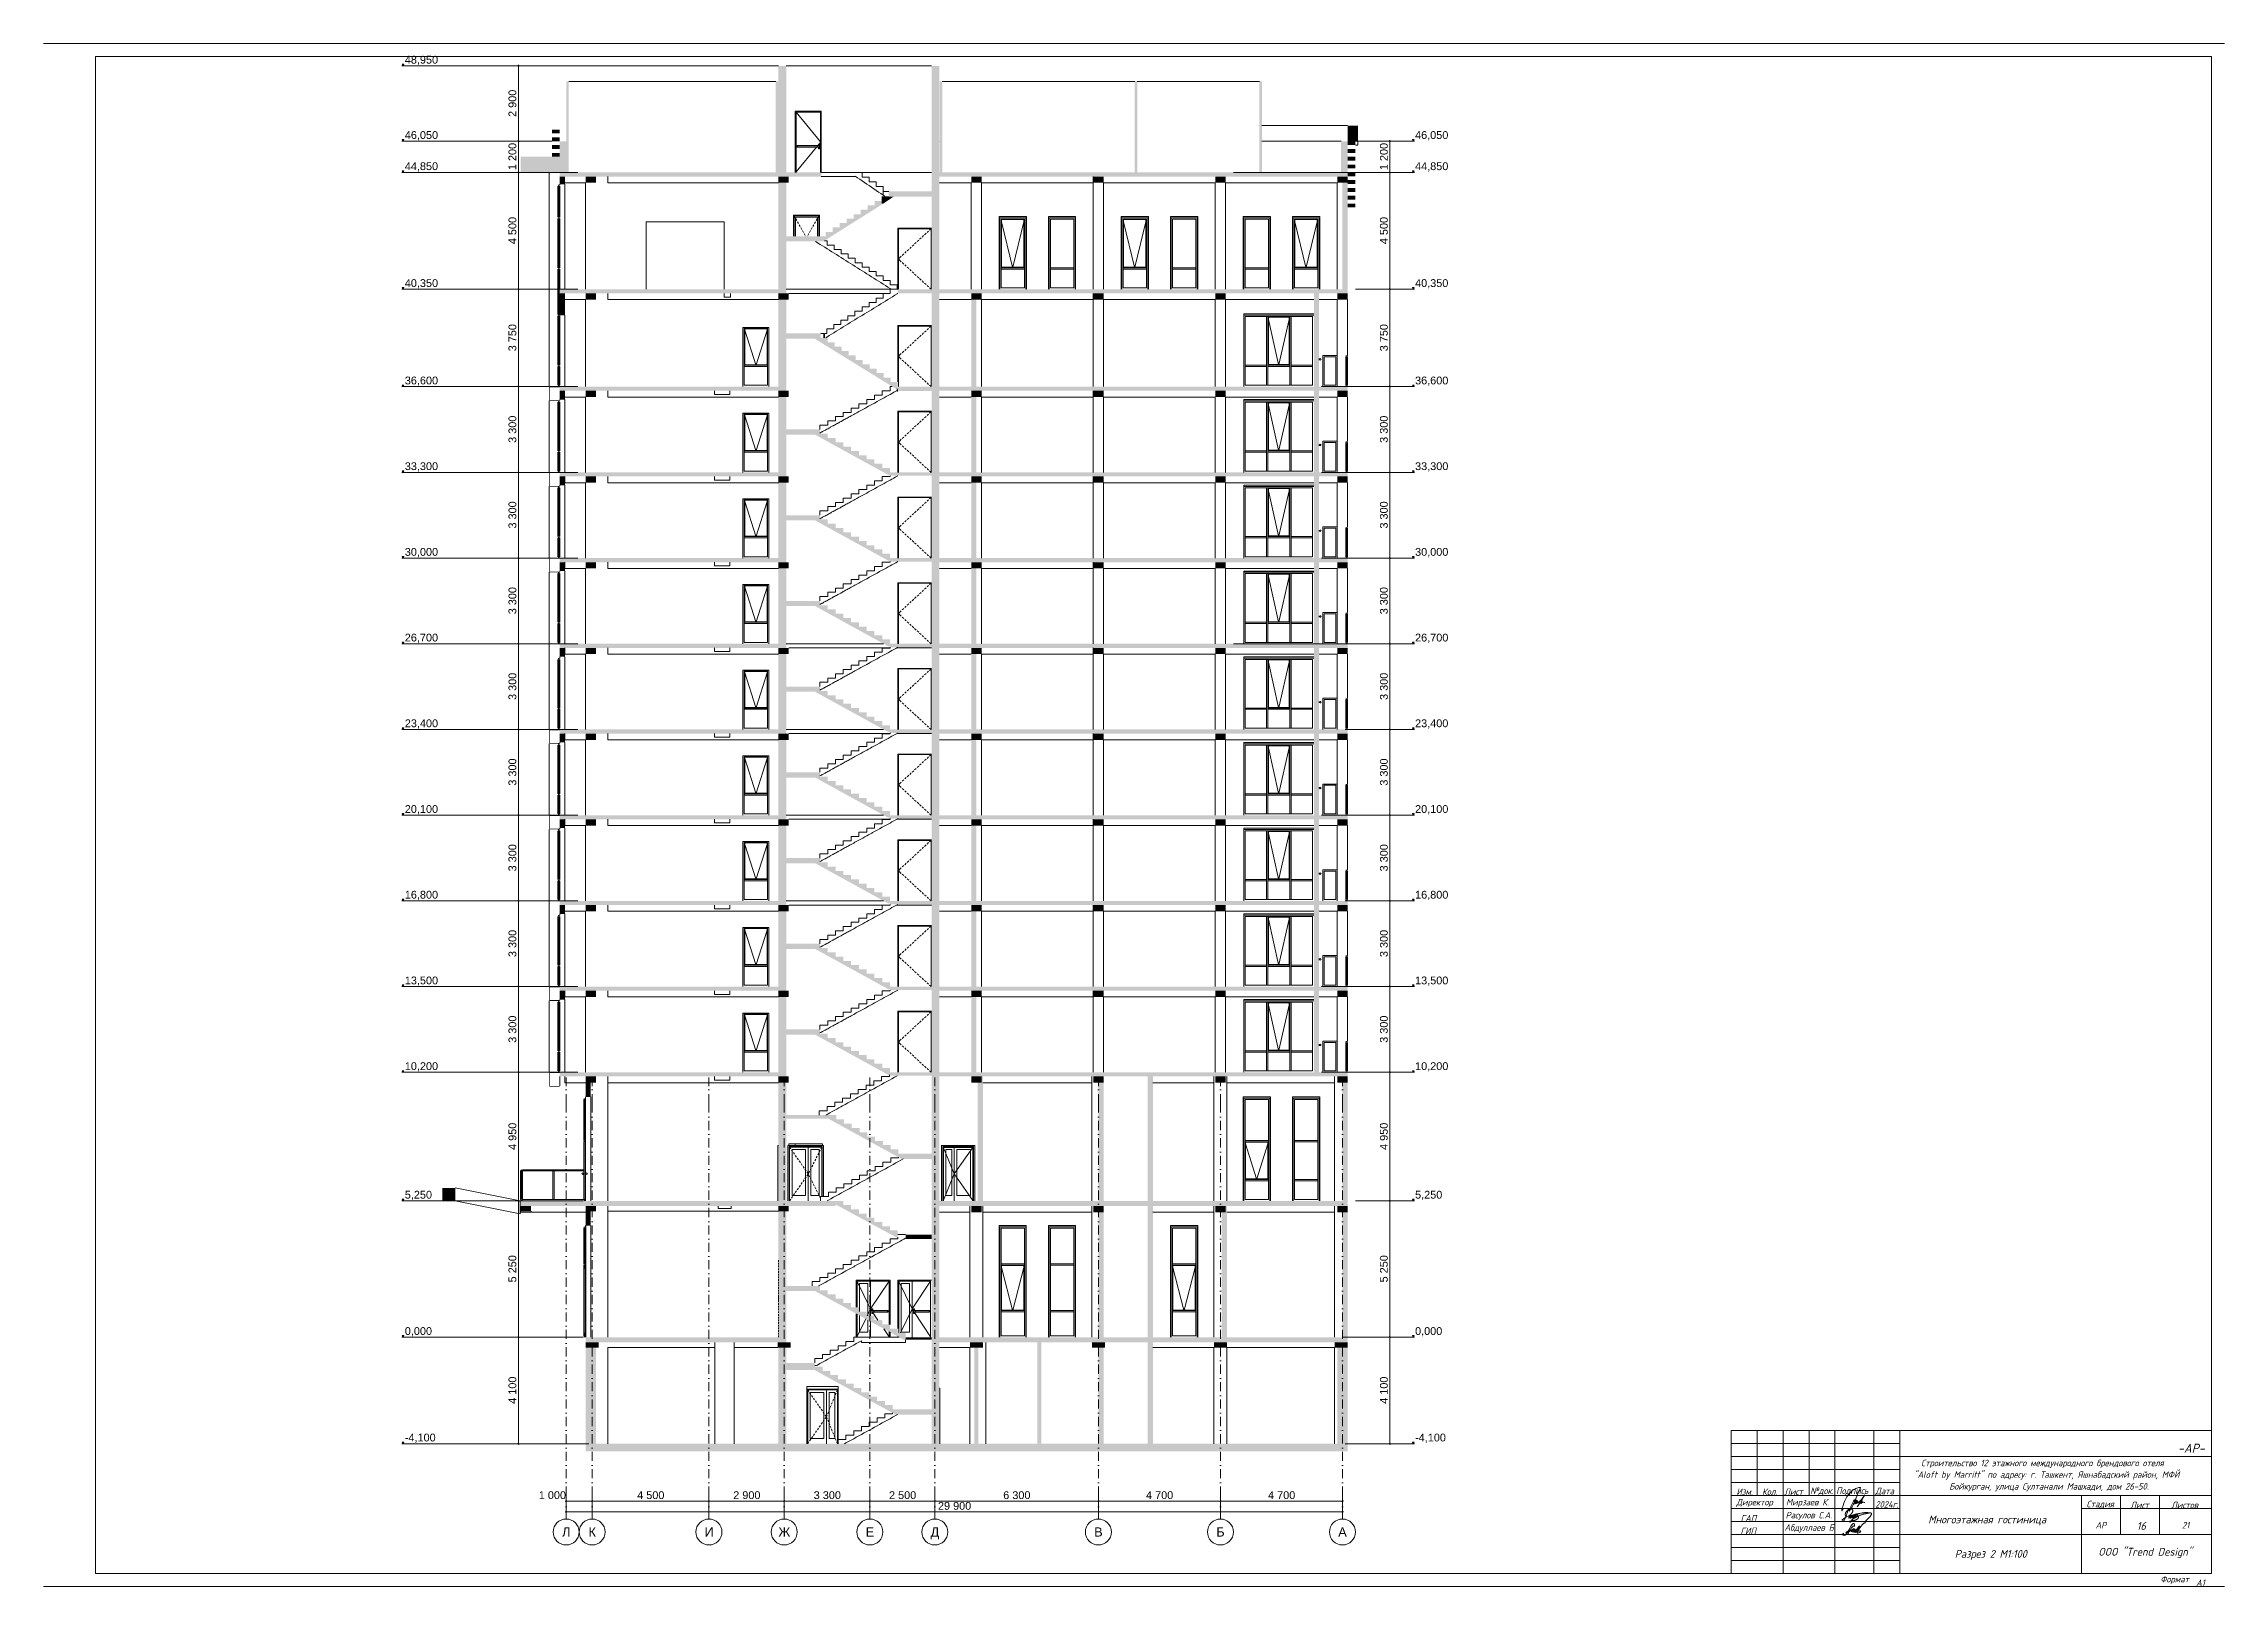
# Model space of a CAD drawing. Header units: millimetres. Extents: x 1499747 to 4230374, y -28481 to 441852.
# Drawn here: x 2426203 to 2510203, y -27675 to 31725 of the extents above; entities that cross this region are included whole.
import ezdxf
from ezdxf.xclip import XClip

# ---------------------------------------------------------------- set-up
doc = ezdxf.new("R2010")
doc.units = ezdxf.units.MM
doc.header["$MEASUREMENT"] = 0
doc.header["$XCLIPFRAME"] = 0
doc.linetypes.add('Штрихпунктирная', pattern=[670.2777624130249, 352.777767181396, -176.388883590699, 0, -141.11111164093])
for name, color, linetype, lineweight in [('2 Разрез_24_0_Ном._пера__45_Ном._пера__161', 161, 'Continuous', 18), ('2 Разрез_24_0_Ном._пера__63_Ном._пера__21', 21, 'Continuous', 18), ('2 Разрез_24_0_Ном._пера__7_Ном._пера__7', 7, 'Continuous', 18), ('2 Разрез_24_Витраж где быссейн_Ном._пера__1_Ном._пера__7', 7, 'Continuous', 18), ('2 Разрез_24_Витраж где быссейн_Ном._пера__7', 7, 'Continuous', 18), ('2 Разрез_24_Витражные окна_Ном._пера__1_Ном._пера__7', 7, 'Continuous', 18), ('2 Разрез_24_Витражные окна_Ном._пера__3_Ном._пера__30', 30, 'Continuous', 18), ('2 Разрез_24_Витражные окна_Ном._пера__7', 7, 'Continuous', 18), ('2 Разрез_24_Витражные окна_Ном._пера__74_Ном._пера__255', 255, 'Continuous', 18), ('2 Разрез_24_Витражные окна_Ном._пера__92_Ном._пера__233', 233, 'Continuous', 18), ('2 Разрез_24_Выступы_Ном._пера__1_Ном._пера__7', 7, 'Continuous', 18), ('2 Разрез_24_Выступы_Ном._пера__7', 7, 'Continuous', 18), ('2 Разрез_24_Двери Archicad_Ном._пера__1_Ном._пера__7', 7, 'Continuous', 18), ('2 Разрез_24_Двери Archicad_Ном._пера__3_Ном._пера__30', 30, 'Continuous', 18), ('2 Разрез_24_Двери Archicad_Ном._пера__87_Ном._пера__251', 251, 'Continuous', 18), ('2 Разрез_24_Карниз над входом_Ном._пера__1_Ном._пера__7', 7, 'Continuous', 18), ('2 Разрез_24_Карниз над входом_Ном._пера__7', 7, 'Continuous', 18), ('2 Разрез_24_Конструктив - Балки_Ном._пера__10_Ном._пера__134', 134, 'Continuous', 18), ('2 Разрез_24_Конструктив - Балки_Ном._пера__7', 7, 'Continuous', 18), ('2 Разрез_24_Конструктив - Колонны_Ном._пера__8_Ном._пера__12', 12, 'Continuous', 18), ('2 Разрез_24_Конструктив - Лестницы_Ном._пера__1_Ном._пера__7', 7, 'Continuous', 18), ('2 Разрез_24_Конструктив - Лестницы_Ном._пера__7', 7, 'Continuous', 18), ('2 Разрез_24_Конструктив - Навесные Стены_Ном._пера__1_Ном._пера__7', 7, 'Continuous', 18), ('2 Разрез_24_Конструктив - Отвестрия для Шахты в перекрытие_Ном._пера__1_Ном._пера__7', 7, 'Continuous', 18), ('2 Разрез_24_Конструктив - Перекрытия_Ном._пера__1_Ном._пера__7', 7, 'Continuous', 18), ('2 Разрез_24_Конструктив - Перекрытия_Ном._пера__7', 7, 'Continuous', 18), ('2 Разрез_24_Конструктив - Перекрытия_Ном._пера__89_Ном._пера__111', 111, 'Continuous', 18), ('2 Разрез_24_Конструктив - Стена Кирпич Подвал_Ном._пера__1_Ном._пера__7', 7, 'Continuous', 18), ('2 Разрез_24_Конструктив - Стена Кирпич Подвал_Ном._пера__7', 7, 'Continuous', 18), ('2 Разрез_24_Конструктив - Стены Ненесущие Газоблок_Ном._пера__1_Ном._пера__7', 7, 'Continuous', 18), ('2 Разрез_24_Конструктив - Стены Ненесущие Газоблок_Ном._пера__7', 7, 'Continuous', 18), ('2 Разрез_24_Конструктив - Стены Ненесущие Газоблок_Ном._пера__87_Ном._пера__251', 251, 'Continuous', 18), ('2 Разрез_24_Конструктив - Стены Ненесущие_Ном._пера__7', 7, 'Continuous', 18), ('2 Разрез_24_Конструктив - Стены Несущие_Ном._пера__1_Ном._пера__7', 7, 'Continuous', 18), ('2 Разрез_24_Конструктив - Стены Несущие_Ном._пера__7', 7, 'Continuous', 18), ('2 Разрез_24_Конструктив - Стены Несущие_Ном._пера__87_Ном._пера__251', 251, 'Continuous', 18), ('2 Разрез_24_Лестницы которые нужно скрыть_Ном._пера__1_Ном._пера__7', 7, 'Continuous', 18), ('2 Разрез_24_Лестницы которые нужно скрыть_Ном._пера__7', 7, 'Continuous', 18), ('2 Разрез_24_Окна Archicad_Ном._пера__1_Ном._пера__7', 7, 'Continuous', 18), ('2 Разрез_24_Окна Archicad_Ном._пера__3_Ном._пера__30', 30, 'Continuous', 18), ('2 Разрез_24_Окна Archicad_Ном._пера__87_Ном._пера__251', 251, 'Continuous', 18), ('2 Разрез_24_Парапет_Ном._пера__20_Ном._пера__1', 1, 'Continuous', 18), ('2 Разрез_24_Парапет_Ном._пера__7', 7, 'Continuous', 18), ('2 Разрез_24_Размер - ГКЛ перегородки_Ном._пера__1_Ном._пера__7', 7, 'Continuous', 18), ('2 Разрез_24_Размер - Общий_Ном._пера__1_Ном._пера__7', 7, 'Continuous', 18), ('2 Разрез_24_Ребра Навес_Ном._пера__1_Ном._пера__7', 7, 'Continuous', 18), ('2 Разрез_24_Ребра Навес_Ном._пера__7', 7, 'Continuous', 18), ('2 Разрез_24_Элемент Модели - Оси_Ном._пера__2_Ном._пера__8', 8, 'Continuous', 18)]:
    doc.layers.add(name, color=color, linetype=linetype, lineweight=lineweight)
doc.layers.add('Чертеж и Рисунок', color=7, linetype='Continuous')
doc.styles.add('СГЕНЕРИР_СТИЛЬ_1', font='')
doc.styles.add('СГЕНЕРИР_СТИЛЬ_2', font='arial.ttf')
doc.styles.get('СГЕНЕРИР_СТИЛЬ_1').set_extended_font_data('GOST Common', italic=True)

# ---------------------------------------------------------------- blocks, each defined once
blk = doc.blocks.new('Чертеж_2_24', base_point=(1362000, 29700.00000000029))
at = {"layer": '2 Разрез_24_Витраж где быссейн_Ном._пера__7', "linetype": 'Continuous'}
for points in [[(1338432.971755412, 16008.49188710696), (1338432.971755412, 15993.49188710696), (1338447.971755412, 15993.49188710696), (1338447.971755412, 16043.49188710696), (1338377.971755412, 16043.49188710696), (1338377.971755412, 15993.49188710696), (1338392.971755412, 15993.49188710696), (1338392.971755412, 16008.49188710696)], [(1338432.021755412, 16008.49188710696), (1338393.921755412, 16008.49188710696), (1338393.921755412, 14878.49188710696), (1338432.021755412, 14878.49188710696)], [(1338432.971755412, 14878.49188710696), (1338392.971755412, 14878.49188710696), (1338392.971755412, 14893.49188710696), (1338377.971755412, 14893.49188710696), (1338377.971755412, 14843.49188710696), (1338447.971755412, 14843.49188710696), (1338447.971755412, 14893.49188710696), (1338432.971755412, 14893.49188710696)]]:
    blk.add_hatch(color=256, dxfattribs=at).paths.add_polyline_path(points)
at = {"layer": '2 Разрез_24_Витражные окна_Ном._пера__7', "linetype": 'Continuous'}
for points in [[(1339807.972795491, 53913.48372704822), (1339822.972795342, 53913.48372704822), (1339822.972794299, 53928.48372585612), (1339862.972796683, 53928.48372585612), (1339862.972796683, 53913.48370931582), (1339877.972795491, 53913.48372704822), (1339877.972795491, 53963.48372689921), (1339807.972795491, 53963.48372689921)], [(1339862.022795491, 53928.48372743523), (1339823.922795491, 53928.48372743523), (1339823.922795491, 52703.49188695411), (1339862.022795491, 52703.49188695411)], [(1339807.972795491, 52718.491889236), (1339807.972795491, 52668.49188938501), (1339822.972795342, 52668.49188938501), (1339822.972795342, 52683.491889236), (1339862.972796683, 52683.49188819292), (1339862.972796683, 52668.49187165262), (1339877.972795491, 52668.49188938501), (1339877.972795491, 52718.491889236), (1339862.972796683, 52718.49190592532), (1339862.972796683, 52703.49188938501), (1339822.972795342, 52703.49188938501), (1339822.972795342, 52718.491889236)], [(1339862.022795491, 52683.49188077795), (1339823.922795491, 52683.49188077795), (1339823.922795491, 50753.49190553409), (1339862.022795491, 50753.49190553409)], [(1339807.972795491, 50768.49189618198), (1339807.972795491, 50718.49189633099), (1339822.972795342, 50718.49189633099), (1339822.972795342, 50733.49189618198), (1339862.972796683, 50733.4918951389), (1339862.972796683, 50718.49187859859), (1339877.972795491, 50718.49189633099), (1339877.972795491, 50768.49189618198), (1339862.972796683, 50768.49191287129), (1339862.972796683, 50753.49189633099), (1339822.972794299, 50753.49189633099), (1339822.972795342, 50768.49189618198)], [(1339862.022795491, 50733.49190257113), (1339823.922795491, 50733.49190257113), (1339823.922795491, 50393.49188728599), (1339862.022795491, 50393.49188728599)], [(1339807.972795491, 49968.49187627104), (1339807.972795491, 49918.49187642006), (1339822.972795342, 49918.49187642006), (1339822.972795342, 49933.49187627104), (1339862.972796683, 49933.49187522796), (1339862.972796683, 49918.49185868766), (1339877.972795491, 49918.49187642006), (1339877.972795491, 49968.49187627104), (1339862.972796683, 49968.49189296036), (1339862.972796683, 49953.49187642006), (1339822.972795342, 49953.49187642006), (1339822.972795342, 49968.49187627104)], [(1339862.022795491, 50393.49188670651), (1339823.922795491, 50393.49188670651), (1339823.922795491, 49953.49186965503), (1339862.022795491, 49953.49186965503)], [(1339862.022795491, 48953.49189983838), (1339862.022795491, 49933.49187695162), (1339823.922795491, 49933.49187695162), (1339823.922795491, 48953.49189983838)], [(1339807.972795491, 48968.49190035819), (1339807.972795491, 48918.49189977389), (1339822.972795249, 48918.49189977389), (1339822.972794206, 48933.49189848886), (1339862.972797385, 48933.49189848886), (1339862.972797385, 48918.49188204149), (1339877.972795057, 48918.49189977389), (1339877.970951931, 48943.4918906783), (1339877.971067713, 48968.49189409969), (1339862.972797385, 48968.49191600442), (1339862.972797385, 48953.49189955705), (1339822.972794206, 48953.49189955705), (1339822.972795249, 48968.49190035819)], [(1339862.022795491, 48933.49189102356), (1339823.922795491, 48933.49189102356), (1339823.922795491, 47003.49188813058), (1339862.022795491, 47003.49188813058)], [(1370172.971827888, 47358.4918375331), (1370212.971827888, 47358.4918375331), (1370212.971827888, 47343.4918375331), (1370227.971827888, 47343.4918375331), (1370227.971827888, 47393.4918375331), (1370157.971827888, 47393.4918375331), (1370157.971827888, 47343.4918375331), (1370172.971827888, 47343.4918375331)], [(1370173.921827888, 47358.49183576916), (1370173.921827888, 46228.49188107984), (1370212.021827888, 46228.49188107984), (1370212.021827888, 47358.49183576916)], [(1339822.972795342, 47018.49187863521), (1339807.972795491, 47018.49187863521), (1339807.972795491, 46968.49187878422), (1339822.972795342, 46968.49187878422), (1339822.972795342, 46983.49187863521), (1339862.972796683, 46983.49187759213), (1339862.972796683, 46968.49186105181), (1339877.972795491, 46968.49187878422), (1339877.972795491, 47018.49187863521), (1339862.972796683, 47018.49189532451), (1339862.972796683, 47003.49187878422), (1339822.972794299, 47003.49187878422)], [(1339807.972795491, 46243.49191587593), (1339807.972795491, 46193.49191602494), (1339877.972795491, 46193.49191602494), (1339877.972795491, 46243.49191587593), (1339862.972796683, 46243.49193256524), (1339862.972796683, 46228.49191602494), (1339822.972794299, 46228.49191602494), (1339822.972795342, 46243.49191587593)], [(1339862.022795491, 46983.49187187348), (1339823.922795491, 46983.49187187348), (1339823.922795491, 46228.49191010967), (1339862.022795491, 46228.49191010967)], [(1370172.971827888, 46228.49188710695), (1370172.971827888, 46243.49188710695), (1370157.971827888, 46243.49188710695), (1370157.971827888, 46193.49188710696), (1370227.971827888, 46193.49188710696), (1370227.971827888, 46243.49188710695), (1370212.971827888, 46243.49188710695), (1370212.971827888, 46228.49188710695)], [(1339807.971755418, 45643.49188665993), (1339807.971755418, 45593.49188680894), (1339822.971755269, 45593.49188680894), (1339822.971754225, 45608.49188561685), (1339862.97175661, 45608.49188561685), (1339862.97175661, 45593.49186907655), (1339877.971755418, 45593.49188680894), (1339877.971755418, 45643.49188665993)], [(1339862.021755417, 45608.4918848076), (1339823.921755417, 45608.4918848076), (1339823.921755417, 43703.49189248972), (1339862.021755417, 43703.49189248972)], [(1339807.971755418, 43718.49188308365), (1339807.971755418, 43668.49188323267), (1339822.971755269, 43668.49188323267), (1339822.971754225, 43683.49188204057), (1339862.97175661, 43683.49188204057), (1339862.97175661, 43668.49186550027), (1339877.971755418, 43668.49188323267), (1339877.971755418, 43718.49188308365), (1339862.97175661, 43718.49189977296), (1339862.97175661, 43703.49188323267), (1339822.971754225, 43703.49188323267), (1339822.971755269, 43718.49188308365)], [(1339862.021755417, 43683.49188710624), (1339823.921755417, 43683.49188710624), (1339823.921755417, 42928.49188710693), (1339862.021755417, 42928.49188710693)], [(1370172.971827888, 44058.49183753311), (1370212.971827888, 44058.49183753311), (1370212.971827888, 44043.49183753311), (1370227.971827888, 44043.49183753311), (1370227.971827888, 44093.4918375331), (1370157.971827888, 44093.4918375331), (1370157.971827888, 44043.49183753311), (1370172.971827888, 44043.49183753311)], [(1370173.921827888, 44058.49183576916), (1370173.921827888, 42928.49188107984), (1370212.021827888, 42928.49188107984), (1370212.021827888, 44058.49183576916)], [(1339822.971755269, 42943.49188665993), (1339807.971755418, 42943.49188665993), (1339807.971755418, 42893.49188680894), (1339877.971755418, 42893.49188680894), (1339877.971755418, 42943.49188665993), (1339862.97175661, 42943.49190334924), (1339862.97175661, 42928.49188680894), (1339822.971755269, 42928.49188680894)], [(1370172.971827888, 42928.49188710696), (1370172.971827888, 42943.49188710696), (1370157.971827888, 42943.49188710696), (1370157.971827888, 42893.49188710696), (1370227.971827888, 42893.49188710696), (1370227.971827888, 42943.49188710696), (1370212.971827888, 42943.49188710696), (1370212.971827888, 42928.49188710696)], [(1339877.971755418, 42343.49188665993), (1339807.971755418, 42343.49188665993), (1339807.971755418, 42293.49188680894), (1339822.971755269, 42293.49188680894), (1339822.971754225, 42308.49188561685), (1339862.97175661, 42308.49188561685), (1339862.97175661, 42293.49186907655), (1339877.971755418, 42293.49188680894)], [(1339862.021755417, 42308.49188480759), (1339823.921755417, 42308.49188480759), (1339823.921755417, 40403.49189248973), (1339862.021755417, 40403.49189248973)], [(1339807.971755418, 40418.49188308364), (1339807.971755418, 40368.49188323266), (1339822.971755269, 40368.49188323266), (1339822.971755269, 40383.49188308364), (1339862.97175661, 40383.49188204056), (1339862.97175661, 40368.49186550026), (1339877.971755418, 40368.49188323266), (1339877.971755418, 40418.49188308364), (1339862.97175661, 40418.49189977296), (1339862.97175661, 40403.49188323265), (1339822.971755269, 40403.49188323265), (1339822.971755269, 40418.49188308364)], [(1339862.021755417, 40383.49188710625), (1339823.921755417, 40383.49188710625), (1339823.921755417, 39628.49188710693), (1339862.021755417, 39628.49188710693)], [(1370172.971827888, 40758.4918375331), (1370212.971827888, 40758.4918375331), (1370212.971827888, 40743.4918375331), (1370227.971827888, 40743.4918375331), (1370227.971827888, 40793.4918375331), (1370157.971827888, 40793.4918375331), (1370157.971827888, 40743.4918375331), (1370172.971827888, 40743.4918375331)], [(1370173.921827888, 40758.49183576916), (1370173.921827888, 39628.49188107984), (1370212.021827888, 39628.49188107984), (1370212.021827888, 40758.49183576916)], [(1339807.971755418, 39643.49188665993), (1339807.971755418, 39593.49188680894), (1339877.971755418, 39593.49188680894), (1339877.971755418, 39643.49188665993), (1339862.97175661, 39643.49190334924), (1339862.97175661, 39628.49188680894), (1339822.971754225, 39628.49188680894), (1339822.971755269, 39643.49188665993)], [(1370172.971827888, 39628.49188710696), (1370172.971827888, 39643.49188710696), (1370157.971827888, 39643.49188710696), (1370157.971827888, 39593.49188710696), (1370227.971827888, 39593.49188710696), (1370227.971827888, 39643.49188710696), (1370212.971827888, 39643.49188710696), (1370212.971827888, 39628.49188710696)], [(1339807.971755418, 38993.49188680894), (1339822.971755269, 38993.49188680894), (1339822.971754225, 39008.49188561684), (1339862.97175661, 39008.49188561684), (1339862.97175661, 38993.49186907654), (1339877.971755418, 38993.49188680894), (1339877.971755418, 39043.49188665993), (1339807.971755418, 39043.49188665993)], [(1339862.021755417, 39008.4918848076), (1339823.921755417, 39008.4918848076), (1339823.921755417, 37103.49189248973), (1339862.021755417, 37103.49189248973)], [(1339807.971755418, 37118.49188308365), (1339807.971755418, 37068.49188323266), (1339822.971755269, 37068.49188323266), (1339822.971754225, 37083.49188204057), (1339862.97175661, 37083.49188204057), (1339862.97175661, 37068.49186550026), (1339877.971755418, 37068.49188323266), (1339877.971755418, 37118.49188308365), (1339862.97175661, 37118.49189977296), (1339862.97175661, 37103.49188323266), (1339822.971754225, 37103.49188323266), (1339822.971755269, 37118.49188308365)], [(1339862.021755417, 37083.49188710625), (1339823.921755417, 37083.49188710625), (1339823.921755417, 36328.49188710693), (1339862.021755417, 36328.49188710693)], [(1370172.971827888, 37458.4918375331), (1370212.971827888, 37458.4918375331), (1370212.971827888, 37443.4918375331), (1370227.971827888, 37443.4918375331), (1370227.971827888, 37493.4918375331), (1370157.971827888, 37493.4918375331), (1370157.971827888, 37443.4918375331), (1370172.971827888, 37443.4918375331)], [(1370173.921827888, 37458.49183576916), (1370173.921827888, 36328.49188107985), (1370212.021827888, 36328.49188107985), (1370212.021827888, 37458.49183576916)], [(1339807.971755418, 36293.49188680894), (1339877.971755418, 36293.49188680894), (1339877.971755418, 36343.49188665993), (1339862.97175661, 36343.49190334925), (1339862.97175661, 36328.49188680894), (1339822.971755269, 36328.49188680894), (1339822.971755269, 36343.49188665993), (1339807.971755418, 36343.49188665993)], [(1370172.971827888, 36328.49188710697), (1370172.971827888, 36343.49188710697), (1370157.971827888, 36343.49188710697), (1370157.971827888, 36293.49188710697), (1370227.971827888, 36293.49188710697), (1370227.971827888, 36343.49188710697), (1370212.971827888, 36343.49188710697), (1370212.971827888, 36328.49188710697)], [(1339807.971755418, 35743.49188665993), (1339807.971755418, 35693.49188680894), (1339822.971755269, 35693.49188680894), (1339822.971754225, 35708.49188561684), (1339862.97175661, 35708.49188561684), (1339862.97175661, 35693.49186907654), (1339877.971755418, 35693.49188680894), (1339877.971755418, 35743.49188665993)], [(1339862.021755417, 35708.4918848076), (1339823.921755417, 35708.4918848076), (1339823.921755417, 33803.49189248972), (1339862.021755417, 33803.49189248972)], [(1339807.971755418, 33818.49188308365), (1339807.971755418, 33768.49188323266), (1339822.971755269, 33768.49188323266), (1339822.971754225, 33783.49188204057), (1339862.97175661, 33783.49188204057), (1339862.97175661, 33768.49186550026), (1339877.971755418, 33768.49188323266), (1339877.971755418, 33818.49188308365), (1339862.97175661, 33818.49189977296), (1339862.97175661, 33803.49188323266), (1339822.971754225, 33803.49188323266), (1339822.971755269, 33818.49188308365)], [(1339862.021755417, 33783.49188710625), (1339823.921755417, 33783.49188710625), (1339823.921755417, 33028.49188710693), (1339862.021755417, 33028.49188710693)], [(1370172.971827888, 34158.4918375331), (1370212.971827888, 34158.4918375331), (1370212.971827888, 34143.4918375331), (1370227.971827888, 34143.4918375331), (1370227.971827888, 34193.4918375331), (1370157.971827888, 34193.4918375331), (1370157.971827888, 34143.4918375331), (1370172.971827888, 34143.4918375331)], [(1370173.921827888, 34158.49183576916), (1370173.921827888, 33028.49188107985), (1370212.021827888, 33028.49188107985), (1370212.021827888, 34158.49183576916)], [(1339822.971755269, 33043.49188665993), (1339807.971755418, 33043.49188665993), (1339807.971755418, 32993.49188680894), (1339877.971755418, 32993.49188680894), (1339877.971755418, 33043.49188665993), (1339862.97175661, 33043.49190334924), (1339862.97175661, 33028.49188680894), (1339822.971755269, 33028.49188680894)], [(1370172.971827888, 33028.49188710696), (1370172.971827888, 33043.49188710696), (1370157.971827888, 33043.49188710696), (1370157.971827888, 32993.49188710697), (1370227.971827888, 32993.49188710697), (1370227.971827888, 33043.49188710696), (1370212.971827888, 33043.49188710696), (1370212.971827888, 33028.49188710696)], [(1339877.971755418, 32443.49188665993), (1339807.971755418, 32443.49188665993), (1339807.971755418, 32393.49188680894), (1339822.971755269, 32393.49188680894), (1339822.971755269, 32408.49188665993), (1339862.97175661, 32408.49188561684), (1339862.97175661, 32393.49186907654), (1339877.971755418, 32393.49188680894)], [(1339862.021755417, 32408.4918848076), (1339823.921755417, 32408.4918848076), (1339823.921755417, 30503.49189248973), (1339862.021755417, 30503.49189248973)], [(1339807.971755418, 30518.49188308364), (1339807.971755418, 30468.49188323266), (1339822.971755269, 30468.49188323266), (1339822.971755269, 30483.49188308364), (1339862.97175661, 30483.49188204057), (1339862.97175661, 30468.49186550026), (1339877.971755418, 30468.49188323266), (1339877.971755418, 30518.49188308364), (1339862.97175661, 30518.49189977296), (1339862.97175661, 30503.49188323265), (1339822.971755269, 30503.49188323265), (1339822.971755269, 30518.49188308364)], [(1339862.021755417, 30483.49188710624), (1339823.921755417, 30483.49188710624), (1339823.921755417, 29728.49188710693), (1339862.021755417, 29728.49188710693)], [(1370172.971827888, 30858.4918375331), (1370212.971827888, 30858.4918375331), (1370212.971827888, 30843.4918375331), (1370227.971827888, 30843.4918375331), (1370227.971827888, 30893.4918375331), (1370157.971827888, 30893.4918375331), (1370157.971827888, 30843.4918375331), (1370172.971827888, 30843.4918375331)], [(1370173.921827888, 30858.49183576916), (1370173.921827888, 29728.49188107984), (1370212.021827888, 29728.49188107984), (1370212.021827888, 30858.49183576916)], [(1339807.971755418, 29693.49188680894), (1339877.971755418, 29693.49188680894), (1339877.971755418, 29743.49188665993), (1339862.97175661, 29743.49190334924), (1339862.97175661, 29728.49188680894), (1339822.971755269, 29728.49188680894), (1339822.971755269, 29743.49188665993), (1339807.971755418, 29743.49188665993)], [(1370172.971827888, 29728.49188710696), (1370172.971827888, 29743.49188710697), (1370157.971827888, 29743.49188710697), (1370157.971827888, 29693.49188710696), (1370227.971827888, 29693.49188710696), (1370227.971827888, 29743.49188710697), (1370212.971827888, 29743.49188710697), (1370212.971827888, 29728.49188710696)], [(1339807.971755418, 29093.49188680894), (1339822.971755269, 29093.49188680894), (1339822.971754225, 29108.49188561685), (1339862.97175661, 29108.49188561685), (1339862.97175661, 29093.49186907654), (1339877.971755418, 29093.49188680894), (1339877.971755418, 29143.49188665992), (1339807.971755418, 29143.49188665992)], [(1339862.021755417, 29108.49188480759), (1339823.921755417, 29108.49188480759), (1339823.921755417, 27203.49189248972), (1339862.021755417, 27203.49189248972)], [(1339807.971755418, 27218.49188308364), (1339807.971755418, 27168.49188323266), (1339822.971755269, 27168.49188323266), (1339822.971754225, 27183.49188204057), (1339862.97175661, 27183.49188204057), (1339862.97175661, 27168.49186550026), (1339877.971755418, 27168.49188323266), (1339877.971755418, 27218.49188308364), (1339862.97175661, 27218.49189977296), (1339862.97175661, 27203.49188323265), (1339822.971754225, 27203.49188323265), (1339822.971755269, 27218.49188308364)], [(1339862.021755417, 27183.49188710624), (1339823.921755417, 27183.49188710624), (1339823.921755417, 26428.49188710693), (1339862.021755417, 26428.49188710693)], [(1370172.971827888, 27558.4918375331), (1370212.971827888, 27558.4918375331), (1370212.971827888, 27543.4918375331), (1370227.971827888, 27543.4918375331), (1370227.971827888, 27593.4918375331), (1370157.971827888, 27593.4918375331), (1370157.971827888, 27543.4918375331), (1370172.971827888, 27543.4918375331)], [(1370173.921827888, 27558.49183576916), (1370173.921827888, 26428.49188107985), (1370212.021827888, 26428.49188107985), (1370212.021827888, 27558.49183576916)], [(1339807.971755418, 26393.49188680894), (1339877.971755418, 26393.49188680894), (1339877.971755418, 26443.49188665993), (1339862.97175661, 26443.49190334924), (1339862.97175661, 26428.49188680894), (1339822.971755269, 26428.49188680894), (1339822.971755269, 26443.49188665993), (1339807.971755418, 26443.49188665993)], [(1370172.971827888, 26428.49188710696), (1370172.971827888, 26443.49188710696), (1370157.971827888, 26443.49188710696), (1370157.971827888, 26393.49188710696), (1370227.971827888, 26393.49188710696), (1370227.971827888, 26443.49188710696), (1370212.971827888, 26443.49188710696), (1370212.971827888, 26428.49188710696)], [(1339807.971755418, 25843.49188665993), (1339807.971755418, 25793.49188680894), (1339822.971755269, 25793.49188680894), (1339822.971754225, 25808.49188561684), (1339862.97175661, 25808.49188561684), (1339862.97175661, 25793.49186907654), (1339877.971755418, 25793.49188680894), (1339877.971755418, 25843.49188665993)], [(1339862.021755417, 25808.4918848076), (1339823.921755417, 25808.4918848076), (1339823.921755417, 23903.49189248973), (1339862.021755417, 23903.49189248973)], [(1339807.971755418, 23918.49188308365), (1339807.971755418, 23868.49188323266), (1339822.971755269, 23868.49188323266), (1339822.971754225, 23883.49188204057), (1339862.97175661, 23883.49188204057), (1339862.97175661, 23868.49186550026), (1339877.971755418, 23868.49188323266), (1339877.971755418, 23918.49188308365), (1339862.97175661, 23918.49189977297), (1339862.97175661, 23903.49188323266), (1339822.971754225, 23903.49188323266), (1339822.971755269, 23918.49188308365)], [(1339862.021755417, 23883.49188710625), (1339823.921755417, 23883.49188710625), (1339823.921755417, 23128.49188710693), (1339862.021755417, 23128.49188710693)], [(1370172.971827888, 24258.4918375331), (1370212.971827888, 24258.4918375331), (1370212.971827888, 24243.4918375331), (1370227.971827888, 24243.4918375331), (1370227.971827888, 24293.4918375331), (1370157.971827888, 24293.4918375331), (1370157.971827888, 24243.4918375331), (1370172.971827888, 24243.4918375331)], [(1370173.921827888, 24258.49183576916), (1370173.921827888, 23128.49188107985), (1370212.021827888, 23128.49188107985), (1370212.021827888, 24258.49183576916)], [(1339807.971755418, 23093.49188680894), (1339877.971755418, 23093.49188680894), (1339877.971755418, 23143.49188665993), (1339862.97175661, 23143.49190334925), (1339862.97175661, 23128.49188680894), (1339822.971755269, 23128.49188680894), (1339822.971755269, 23143.49188665993), (1339807.971755418, 23143.49188665993)], [(1370172.971827888, 23128.49188710696), (1370172.971827888, 23143.49188710697), (1370157.971827888, 23143.49188710697), (1370157.971827888, 23093.49188710696), (1370227.971827888, 23093.49188710696), (1370227.971827888, 23143.49188710697), (1370212.971827888, 23143.49188710697), (1370212.971827888, 23128.49188710696)], [(1339807.971755418, 22543.49188665993), (1339807.971755418, 22493.49188680894), (1339822.971755269, 22493.49188680894), (1339822.971754225, 22508.49188561684), (1339862.97175661, 22508.49188561684), (1339862.97175661, 22493.49186907654), (1339877.971755418, 22493.49188680894), (1339877.971755418, 22543.49188665993)], [(1339862.021755417, 22508.4918848076), (1339823.921755417, 22508.4918848076), (1339823.921755417, 20603.49189248973), (1339862.021755417, 20603.49189248973)], [(1339807.971755418, 20618.49188308365), (1339807.971755418, 20568.49188323266), (1339822.971755269, 20568.49188323266), (1339822.971754225, 20583.49188204057), (1339862.97175661, 20583.49188204057), (1339862.97175661, 20568.49186550026), (1339877.971755418, 20568.49188323266), (1339877.971755418, 20618.49188308365), (1339862.97175661, 20618.49189977296), (1339862.97175661, 20603.49188323266), (1339822.971754225, 20603.49188323266), (1339822.971755269, 20618.49188308365)], [(1339862.021755417, 20583.49188710625), (1339823.921755417, 20583.49188710625), (1339823.921755417, 19828.49188710693), (1339862.021755417, 19828.49188710693)], [(1370172.971827888, 20958.4918375331), (1370212.971827888, 20958.4918375331), (1370212.971827888, 20943.4918375331), (1370227.971827888, 20943.4918375331), (1370227.971827888, 20993.4918375331), (1370157.971827888, 20993.4918375331), (1370157.971827888, 20943.4918375331), (1370172.971827888, 20943.4918375331)], [(1370173.921827888, 20958.49183576916), (1370173.921827888, 19828.49188107984), (1370212.021827888, 19828.49188107984), (1370212.021827888, 20958.49183576916)], [(1339807.971755418, 19843.49188665993), (1339807.971755418, 19793.49188680894), (1339877.971755418, 19793.49188680894), (1339877.971755418, 19843.49188665993), (1339862.97175661, 19843.49190334925), (1339862.97175661, 19828.49188680894), (1339822.971754225, 19828.49188680894), (1339822.971755269, 19843.49188665993)], [(1370172.971827888, 19828.49188710696), (1370172.971827888, 19843.49188710696), (1370157.971827888, 19843.49188710696), (1370157.971827888, 19793.49188710697), (1370227.971827888, 19793.49188710697), (1370227.971827888, 19843.49188710696), (1370212.971827888, 19843.49188710696), (1370212.971827888, 19828.49188710696)], [(1340807.968832811, 18793.49188695795), (1340807.968832811, 18743.49188710696), (1340822.968832662, 18743.49188710696), (1340822.968832662, 18758.49188695796), (1340862.96883296, 18758.49188695796), (1340862.96883296, 18743.49188710696), (1340877.968832811, 18743.49188710696), (1340877.968832811, 18793.49188695795)], [(1340862.018832811, 18758.49188710697), (1340823.918832811, 18758.49188710697), (1340823.918832811, 17153.49188710696), (1340862.018832811, 17153.49188710696)], [(1340807.968832811, 17118.49188710696), (1340822.968832662, 17118.49188710696), (1340822.968832662, 17133.49188695795), (1340823.918833407, 17133.49188695795), (1340823.918833407, 17143.491887554), (1340862.018832215, 17143.491887554), (1340862.018832215, 17133.49188695795), (1340862.96883296, 17133.49188695795), (1340862.96883296, 17118.49188710696), (1340877.968832811, 17118.49188710696), (1340877.968832811, 17168.49188695795), (1340862.96883296, 17168.49188695795), (1340862.96883296, 17153.49188710696), (1340822.968832662, 17153.49188710696), (1340822.968832662, 17168.49188695795), (1340807.968832811, 17168.49188695795)], [(1340813.918832581, 17118.49188691811), (1340813.918832581, 17103.49189694173), (1340863.918828972, 17103.49189694173), (1340863.918828972, 17118.49188691811), (1340862.968832914, 17118.49188691811), (1340862.968832914, 17123.49190965395), (1340862.018833132, 17123.49190965395), (1340862.018833132, 17118.4919033094), (1340823.918832605, 17118.4919033094), (1340823.918832605, 17123.49190965395), (1340822.968833567, 17123.49190965395), (1340822.968833567, 17118.49188691811)], [(1340862.018832811, 17143.49188710696), (1340823.918832811, 17143.49188710696), (1340823.918832811, 17118.49190349825), (1340862.018832811, 17118.49190349825)], [(1340839.918832811, 14913.49188859708), (1340839.918832811, 17103.49190349825), (1340823.918832811, 17103.49190349825), (1340823.918832811, 14913.49188859708)], [(1340868.918832811, 17098.49190349825), (1340868.918832811, 17118.49190349825), (1340863.918832811, 17118.49190349825), (1340863.918832811, 17098.49190349825)], [(1340807.968832811, 14843.49188710696), (1340877.968832811, 14843.49188710696), (1340877.968832811, 14893.49188695795), (1340862.96883296, 14893.49188695795), (1340862.96883296, 14878.49188710696), (1340822.968832662, 14878.49188710696), (1340822.968832662, 14893.49188695795), (1340807.968832811, 14893.49188695795)], [(1340813.918832811, 14893.49188204057), (1340863.918828937, 14893.49188204057), (1340863.918828937, 14913.49189539202), (1340813.918832811, 14913.49189539202)], [(1340862.018832811, 14878.49189157732), (1340862.018832811, 14893.49188859708), (1340823.918832811, 14893.49188859708), (1340823.918832811, 14878.49189157732)], [(1340807.971746366, 13843.49189440854), (1340807.971746366, 13793.49189455755), (1340822.971746217, 13793.49189455755), (1340822.971746217, 13808.49189440854), (1340862.971746515, 13808.49189440854), (1340862.971746515, 13793.49189455755), (1340877.971746366, 13793.49189455755), (1340877.971746366, 13843.49189440854)], [(1340862.021746366, 13808.49188630765), (1340823.921746365, 13808.49188630765), (1340823.921746365, 12403.49191627367), (1340862.021746366, 12403.49191627367)], [(1340807.971746366, 12418.49192302756), (1340807.971746366, 12368.49192317657), (1340822.971746217, 12368.49192317657), (1340822.971746217, 12383.49192302756), (1340862.971746515, 12383.49192302756), (1340862.971746515, 12368.49192317657), (1340877.971746366, 12368.49192317657), (1340877.971746366, 12418.49192302756), (1340862.971746515, 12418.49192302756), (1340862.971746515, 12403.49192317657), (1340822.971746217, 12403.49192317657), (1340822.971746217, 12418.49192302756)], [(1340863.921746365, 12348.49191100011), (1340863.921746365, 12368.49191100011), (1340813.921746365, 12368.49191100011), (1340813.921746365, 12348.49191100011)], [(1340863.921746365, 12228.49191100011), (1340863.921746365, 12348.49191100011), (1340813.921746365, 12348.49191100011), (1340813.921746365, 12228.49191100011)], [(1340862.021746366, 12383.4919349953), (1340823.921746365, 12383.4919349953), (1340823.921746365, 12368.49191100011), (1340862.021746366, 12368.49191100011)], [(1340839.921746365, 9763.491877187196), (1340839.921746365, 12228.49191100011), (1340823.921746365, 12228.49191100011), (1340823.921746365, 9763.491877187196)], [(1340868.921746365, 12323.49191100011), (1340868.921746365, 12368.49191100011), (1340863.921746365, 12368.49191100011), (1340863.921746365, 12323.49191100011)], [(1340807.971746366, 9643.49189440854), (1340807.971746366, 9593.491894557552), (1340877.971746366, 9593.491894557552), (1340877.971746366, 9643.49189440854), (1340862.971746515, 9643.49189440854), (1340862.971746515, 9628.491894557552), (1340822.971746217, 9628.491894557552), (1340822.971746217, 9643.49189440854)], [(1340863.921746365, 9763.491877187196), (1340813.921746365, 9763.491877187196), (1340813.921746365, 9643.491877187196), (1340863.921746365, 9643.491877187196)], [(1340862.021746366, 9628.491894915289), (1340862.021746366, 9643.491877187196), (1340823.921746365, 9643.491877187196), (1340823.921746365, 9628.491894915289)]]:
    blk.add_hatch(color=256, dxfattribs=at).paths.add_polyline_path(points)
at = {"layer": '2 Разрез_24_Выступы_Ном._пера__7', "linetype": 'Continuous'}
for points in [[(1339877.971753327, 46193.49190106225), (1339477.971751116, 46193.49190106225), (1339477.971751116, 45643.49186421488), (1339877.971753327, 45643.49186421488), (1339877.971753327, 45670.99189064419), (1339504.638403178, 45670.99189064419), (1339504.638403178, 46165.99187463293), (1339877.971753327, 46165.99187463293)], [(1339877.971753634, 42893.49190225012), (1339477.971751116, 42893.49190225012), (1339477.971751116, 42343.49186498126), (1339877.971753634, 42343.49186498126), (1339877.971753634, 42370.99189143164), (1339504.638403198, 42370.99189143164), (1339504.638403198, 42865.99187579974), (1339877.971753634, 42865.99187579974)], [(1339477.971751116, 39593.49190225013), (1339477.971751116, 39043.49186498127), (1339877.971753634, 39043.49186498127), (1339877.971753634, 39070.99189143165), (1339504.638403198, 39070.99189143165), (1339504.638403198, 39565.99187579974), (1339877.971753634, 39565.99187579974), (1339877.971753634, 39593.49190225013)], [(1339877.971753634, 32993.49190225013), (1339477.971751116, 32993.49190225013), (1339477.971751116, 32443.49186498126), (1339877.971753634, 32443.49186498126), (1339877.971753634, 32470.99189143164), (1339504.638403198, 32470.99189143164), (1339504.638403198, 32965.99187579974), (1339877.971753634, 32965.99187579974)], [(1339477.971751116, 29693.49190225012), (1339477.971751116, 29143.49186498126), (1339877.971753634, 29143.49186498126), (1339877.971753634, 29170.99189143164), (1339504.638403198, 29170.99189143164), (1339504.638403198, 29665.99187579974), (1339877.971753634, 29665.99187579974), (1339877.971753634, 29693.49190225012)], [(1339477.971751116, 23093.49190225012), (1339477.971751116, 22543.49186498126), (1339877.971753634, 22543.49186498126), (1339877.971753634, 22570.99189143164), (1339504.638403198, 22570.99189143164), (1339504.638403198, 23065.99187579974), (1339877.971753634, 23065.99187579974), (1339877.971753634, 23093.49190225012)], [(1339477.971751859, 19793.49190225012), (1339477.971751859, 19243.49186498126), (1339877.971754377, 19243.49186498126), (1339877.971754377, 19270.99189143164), (1339504.638403942, 19270.99189143164), (1339504.638403942, 19765.99187579974), (1339877.971754377, 19765.99187579974), (1339877.971754377, 19793.49190225012)]]:
    blk.add_hatch(color=256, dxfattribs=at).paths.add_polyline_path(points)
at = {"layer": '2 Разрез_24_Карниз над входом_Ном._пера__7', "linetype": 'Continuous'}
blk.add_hatch(color=256, dxfattribs=at).paths.add_polyline_path([(1335857.962836988, 14843.49188710696), (1335857.962836988, 15343.49188710696), (1335357.962836988, 15343.49188710696), (1335357.962836988, 14843.49188710696)])
at = {"layer": '2 Разрез_24_Конструктив - Балки_Ном._пера__7', "linetype": 'Continuous'}
for points in [[(1340877.971753998, 54043.49189664371), (1341277.971753998, 54043.49189664371), (1341277.971753998, 54283.4918787623), (1340877.971753998, 54283.4918787623)], [(1348302.971755411, 54283.49188710696), (1348302.971755411, 54043.49188710696), (1348702.971755412, 54043.49188710696), (1348702.971755412, 54283.49188710696)], [(1355727.971731338, 54283.49188710696), (1355727.971731338, 54043.49188710696), (1356127.971787394, 54043.49188710696), (1356127.971787394, 54283.49188710696)], [(1360427.971755416, 54043.49188710696), (1360827.971755416, 54043.49188710696), (1360827.971755416, 54283.49188710696), (1360427.971755416, 54283.49188710696)], [(1365127.971755411, 54283.49188710696), (1365127.971755411, 54043.49188710696), (1365527.971811468, 54043.49188710696), (1365527.971811468, 54283.49188710696)], [(1369827.97175541, 54283.49188710696), (1369827.97175541, 54043.49188710696), (1370227.971811466, 54043.49188710696), (1370227.971811466, 54283.49188710696)], [(1340877.97175543, 49543.49189664371), (1341277.973658012, 49543.49189664371), (1341277.973658012, 49783.49187589575), (1340877.97175543, 49783.49187589575)], [(1348302.971721029, 49783.49188710696), (1348302.971721029, 49543.49188710696), (1348702.971755412, 49543.49188710696), (1348702.971755412, 49783.49188710696)], [(1355727.971682932, 49783.49188710696), (1355727.971682932, 49543.49188710696), (1356127.97175541, 49543.49188710696), (1356127.97175541, 49783.49188710696)], [(1360827.971755416, 49543.49188710696), (1360827.971755416, 49783.49188710696), (1360427.971755416, 49783.49188710696), (1360427.971755416, 49543.49188710696)], [(1365127.971755411, 49783.49188710696), (1365127.971755411, 49543.49188710696), (1365527.97182789, 49543.49188710696), (1365527.97182789, 49783.49188710696)], [(1369827.97175541, 49783.49188710696), (1369827.97175541, 49543.49188710696), (1370227.971827888, 49543.49188710696), (1370227.971827888, 49783.49188710696)], [(1340877.97175543, 45793.49189664372), (1341277.973658012, 45793.49189664372), (1341277.973658012, 46033.49187589575), (1340877.97175543, 46033.49187589575)], [(1348302.971721029, 46033.49188710696), (1348302.971721029, 45793.49188710696), (1348702.971755412, 45793.49188710696), (1348702.971755412, 46033.49188710696)], [(1355727.971682932, 46033.49188710696), (1355727.971682932, 45793.49188710696), (1356127.97175541, 45793.49188710696), (1356127.97175541, 46033.49188710696)], [(1360827.971755416, 45793.49188710696), (1360827.971755416, 46033.49188710696), (1360427.971755416, 46033.49188710696), (1360427.971755416, 45793.49188710696)], [(1365127.971755411, 46033.49188710696), (1365127.971755411, 45793.49188710696), (1365527.97182789, 45793.49188710696), (1365527.97182789, 46033.49188710696)], [(1369827.97175541, 46033.49188710696), (1369827.97175541, 45793.49188710696), (1370227.971827888, 45793.49188710696), (1370227.971827888, 46033.49188710696)], [(1340877.97175543, 42733.49187589575), (1340877.97175543, 42493.49189664372), (1341277.973658012, 42493.49189664372), (1341277.973658012, 42733.49187589575)], [(1348302.971721029, 42733.49188710697), (1348302.971721029, 42493.49188710696), (1348702.971755412, 42493.49188710696), (1348702.971755412, 42733.49188710697)], [(1355727.971682932, 42733.49188710697), (1355727.971682932, 42493.49188710696), (1356127.97175541, 42493.49188710696), (1356127.97175541, 42733.49188710697)], [(1360827.971755416, 42493.49188710696), (1360827.971755416, 42733.49188710697), (1360427.971755416, 42733.49188710697), (1360427.971755416, 42493.49188710696)], [(1365127.971755411, 42733.49188710697), (1365127.971755411, 42493.49188710696), (1365527.97182789, 42493.49188710696), (1365527.97182789, 42733.49188710697)], [(1369827.97175541, 42733.49188710697), (1369827.97175541, 42493.49188710696), (1370227.971827888, 42493.49188710696), (1370227.971827888, 42733.49188710697)], [(1340877.97175543, 39433.49187589576), (1340877.97175543, 39193.49189664372), (1341277.973658012, 39193.49189664372), (1341277.973658012, 39433.49187589576)], [(1348302.971721029, 39433.49188710697), (1348302.971721029, 39193.49188710697), (1348702.971755412, 39193.49188710697), (1348702.971755412, 39433.49188710697)], [(1355727.971682932, 39433.49188710697), (1355727.971682932, 39193.49188710697), (1356127.97175541, 39193.49188710697), (1356127.97175541, 39433.49188710697)], [(1360827.971755416, 39193.49188710697), (1360827.971755416, 39433.49188710697), (1360427.971755416, 39433.49188710697), (1360427.971755416, 39193.49188710697)], [(1365127.971755411, 39433.49188710697), (1365127.971755411, 39193.49188710697), (1365527.97182789, 39193.49188710697), (1365527.97182789, 39433.49188710697)], [(1369827.97175541, 39433.49188710697), (1369827.97175541, 39193.49188710697), (1370227.971827888, 39193.49188710697), (1370227.971827888, 39433.49188710697)], [(1340877.97175543, 36133.49187589575), (1340877.97175543, 35893.49189664373), (1341277.973658012, 35893.49189664373), (1341277.973658012, 36133.49187589575)], [(1348302.971721029, 36133.49188710697), (1348302.971721029, 35893.49188710697), (1348702.971755412, 35893.49188710697), (1348702.971755412, 36133.49188710697)], [(1355727.971682932, 36133.49188710697), (1355727.971682932, 35893.49188710697), (1356127.97175541, 35893.49188710697), (1356127.97175541, 36133.49188710697)], [(1360827.971755416, 35893.49188710697), (1360827.971755416, 36133.49188710697), (1360427.971755416, 36133.49188710697), (1360427.971755416, 35893.49188710697)], [(1365127.971755411, 36133.49188710697), (1365127.971755411, 35893.49188710697), (1365527.97182789, 35893.49188710697), (1365527.97182789, 36133.49188710697)], [(1369827.97175541, 36133.49188710697), (1369827.97175541, 35893.49188710697), (1370227.971827888, 35893.49188710697), (1370227.971827888, 36133.49188710697)], [(1340877.97175543, 32593.49189664372), (1341277.973658012, 32593.49189664372), (1341277.973658012, 32833.49187589575), (1340877.97175543, 32833.49187589575)], [(1348302.971721029, 32833.49188710697), (1348302.971721029, 32593.49188710697), (1348702.971755412, 32593.49188710697), (1348702.971755412, 32833.49188710697)], [(1355727.971682932, 32833.49188710697), (1355727.971682932, 32593.49188710697), (1356127.97175541, 32593.49188710697), (1356127.97175541, 32833.49188710697)], [(1360827.971755416, 32593.49188710697), (1360827.971755416, 32833.49188710697), (1360427.971755416, 32833.49188710697), (1360427.971755416, 32593.49188710697)], [(1365127.971755411, 32833.49188710697), (1365127.971755411, 32593.49188710697), (1365527.97182789, 32593.49188710697), (1365527.97182789, 32833.49188710697)], [(1369827.97175541, 32833.49188710697), (1369827.97175541, 32593.49188710697), (1370227.971827888, 32593.49188710697), (1370227.971827888, 32833.49188710697)], [(1340877.97175543, 29293.49189664372), (1341277.973658012, 29293.49189664372), (1341277.973658012, 29533.49187589576), (1340877.97175543, 29533.49187589576)], [(1348302.971721029, 29533.49188710696), (1348302.971721029, 29293.49188710697), (1348702.971755412, 29293.49188710697), (1348702.971755412, 29533.49188710696)], [(1355727.971682932, 29533.49188710696), (1355727.971682932, 29293.49188710697), (1356127.97175541, 29293.49188710697), (1356127.97175541, 29533.49188710696)], [(1360827.971755416, 29293.49188710697), (1360827.971755416, 29533.49188710696), (1360427.971755416, 29533.49188710696), (1360427.971755416, 29293.49188710697)], [(1365127.971755411, 29533.49188710696), (1365127.971755411, 29293.49188710697), (1365527.97182789, 29293.49188710697), (1365527.97182789, 29533.49188710696)], [(1369827.97175541, 29533.49188710696), (1369827.97175541, 29293.49188710697), (1370227.971827888, 29293.49188710697), (1370227.971827888, 29533.49188710696)], [(1340877.97175543, 26233.49187589575), (1340877.97175543, 25993.49189664372), (1341277.973658012, 25993.49189664372), (1341277.973658012, 26233.49187589575)], [(1348302.971721029, 26233.49188710696), (1348302.971721029, 25993.49188710697), (1348702.971755412, 25993.49188710697), (1348702.971755412, 26233.49188710696)], [(1355727.971682932, 26233.49188710696), (1355727.971682932, 25993.49188710697), (1356127.97175541, 25993.49188710697), (1356127.97175541, 26233.49188710696)], [(1360827.971755416, 25993.49188710697), (1360827.971755416, 26233.49188710696), (1360427.971755416, 26233.49188710696), (1360427.971755416, 25993.49188710697)], [(1365127.971755411, 26233.49188710696), (1365127.971755411, 25993.49188710697), (1365527.97182789, 25993.49188710697), (1365527.97182789, 26233.49188710696)], [(1369827.97175541, 26233.49188710696), (1369827.97175541, 25993.49188710697), (1370227.971827888, 25993.49188710697), (1370227.971827888, 26233.49188710696)], [(1340877.97175543, 22693.49189664372), (1341277.973658012, 22693.49189664372), (1341277.973658012, 22933.49187589575), (1340877.97175543, 22933.49187589575)], [(1348302.971721029, 22933.49188710696), (1348302.971721029, 22693.49188710696), (1348702.971755412, 22693.49188710696), (1348702.971755412, 22933.49188710696)], [(1355727.971682932, 22933.49188710696), (1355727.971682932, 22693.49188710696), (1356127.97175541, 22693.49188710696), (1356127.97175541, 22933.49188710696)], [(1360827.971755416, 22693.49188710696), (1360827.971755416, 22933.49188710696), (1360427.971755416, 22933.49188710696), (1360427.971755416, 22693.49188710696)], [(1365127.971755411, 22933.49188710696), (1365127.971755411, 22693.49188710696), (1365527.97182789, 22693.49188710696), (1365527.97182789, 22933.49188710696)], [(1369827.97175541, 22933.49188710696), (1369827.97175541, 22693.49188710696), (1370227.971827888, 22693.49188710696), (1370227.971827888, 22933.49188710696)], [(1340877.971687664, 19393.49189664371), (1341277.971754421, 19393.49189664371), (1341277.971754421, 19633.49187709337), (1340877.971687664, 19633.49187709337)], [(1348302.971478241, 19633.49188710697), (1348302.971478241, 19393.49188710696), (1348702.971755412, 19393.49188710696), (1348702.971755412, 19633.49188710697)], [(1355727.971755416, 19633.49188710697), (1355727.971755416, 19393.49188710696), (1356127.971755416, 19393.49188710696), (1356127.971755416, 19633.49188710697)], [(1360427.971755416, 19633.49188710697), (1360427.971755416, 19393.49188710696), (1360827.971755416, 19393.49188710696), (1360827.971755416, 19633.49188710697)], [(1365127.971755416, 19633.49188710697), (1365127.971755416, 19393.49188710696), (1365527.971755416, 19393.49188710696), (1365527.971755416, 19633.49188710697)], [(1369827.971755416, 19633.49188710697), (1369827.971755416, 19393.49188710696), (1370227.97175541, 19393.49188710696), (1370227.97175541, 19633.49188710697)], [(1338377.971755412, 14643.49188710696), (1338377.971755412, 14443.49188709214), (1338777.971755412, 14443.49188709305), (1338777.971755412, 14643.49188710696)], [(1340877.971687664, 14443.49188710494), (1341277.971753232, 14443.49188710494), (1341277.971753232, 14643.49188412588), (1340877.971687664, 14643.49188412588)], [(1348302.971478241, 14643.49188710696), (1348302.971478241, 14443.49188710326), (1348702.971755412, 14443.49188710326), (1348702.971755412, 14643.49188710696)], [(1355727.971755416, 14643.49188710696), (1355727.971755416, 14403.49188710696), (1356127.971755416, 14403.49188710696), (1356127.971755416, 14643.49188710696)], [(1360427.971755416, 14643.49188710696), (1360427.971755416, 14403.49188710696), (1360827.971755416, 14403.49188710696), (1360827.971755416, 14643.49188710696)], [(1365127.971755416, 14643.49188710696), (1365127.971755416, 14403.49188710696), (1365527.971755416, 14403.49188710696), (1365527.971755416, 14643.49188710696)], [(1369827.971755416, 14643.49188710696), (1369827.971755416, 14403.49188710696), (1370227.97175541, 14403.49188710696), (1370227.97175541, 14643.49188710696)], [(1340877.971687664, 9393.491887404973), (1340877.971687664, 9193.491887106964), (1341377.971818795, 9193.491887106964), (1341377.971818795, 9393.491887404973)], [(1348777.971755416, 9393.491887106964), (1348277.971755416, 9393.491887106964), (1348277.971755416, 9193.491887106964), (1348777.971755416, 9193.491887106964)], [(1355677.971360912, 9393.491887106964), (1355677.971360912, 9193.491887106964), (1356177.973388318, 9193.491887106964), (1356177.973388318, 9393.491887106964)], [(1360377.971755417, 9393.491887106964), (1360377.971755417, 9193.491887106964), (1360877.973782823, 9193.491887106964), (1360877.973782823, 9393.491887106964)], [(1365077.971755418, 9393.491887106964), (1365077.971755418, 9193.491887106964), (1365577.971756917, 9193.491887106964), (1365577.971756917, 9393.491887106964)], [(1369727.97175391, 9193.491887106964), (1370227.97175391, 9193.491887106964), (1370227.97175391, 9393.491887106964), (1369727.97175391, 9393.491887106964)]]:
    blk.add_hatch(color=256, dxfattribs=at).paths.add_polyline_path(points)
at = {"layer": '2 Разрез_24_Конструктив - Лестницы_Ном._пера__7', "linetype": 'Continuous'}
for points in [[(1350030.544312437, 51983.4919130254), (1350030.544312437, 51783.49191273698), (1352282.971734772, 53201.68696015875), (1352282.971734772, 53343.49186799731), (1352012.971778015, 53343.49190156112), (1352012.971778015, 53173.49187782129), (1351742.971754131, 53173.49187782129), (1351742.971754131, 53003.4919212091), (1351472.971797375, 53003.4919212091), (1351472.971797375, 52833.49189746927), (1351202.971773491, 52833.49189746927), (1351202.971773491, 52663.49187372944), (1350932.971716043, 52663.49187372944), (1350932.971716043, 52493.49191711725), (1350662.97179285, 52493.49191711725), (1350662.97179285, 52323.49189337742), (1350392.971735402, 52323.49185981361), (1350392.971735402, 52153.49190320141), (1350122.971745082, 52153.49190320141), (1350122.971745082, 51983.4919130254)], [(1352552.971755257, 53526.82522044029), (1352282.971755257, 53526.82522044029), (1352282.971755257, 53243.49188710695), (1352349.316744772, 53243.49188710695), (1352742.0440175, 53510.15855377362), (1352552.971755712, 53510.15855377362)], [(1352552.971755712, 53710.15855377362), (1352552.971755712, 53510.15855377362), (1354202.97175332, 53510.15855377362), (1354202.97175332, 53710.15855377362)], [(1348602.971764006, 51983.49190609927), (1348602.971764006, 51783.49190384513), (1350030.544312437, 51783.49190384513), (1350030.544312437, 51983.49190609927)], [(1348602.97175541, 48243.49187096638), (1348602.97175541, 48043.49187198159), (1349933.044617581, 48043.49187198159), (1349933.044617581, 48243.49187096638)], [(1349696.197781559, 48043.49189663955), (1352836.592937328, 46103.49186692079), (1352903.044617581, 46103.49186692079), (1352903.044617581, 46373.49188632864), (1352633.044598173, 46373.49188632864), (1352633.044598173, 46543.49192686592), (1352363.044626551, 46543.49192686592), (1352363.044626551, 46713.4918718316), (1352093.044559357, 46713.4918718316), (1352093.044559357, 46883.49186458309), (1351823.044587735, 46883.49186458309), (1351823.044587735, 47053.49185733458), (1351553.044616113, 47053.49185733458), (1351553.044616113, 47223.49185008606), (1351283.044596705, 47223.49185008606), (1351283.044596705, 47393.49189062332), (1351013.044625083, 47393.49189062332), (1351013.044625083, 47563.49188337481), (1350743.044653461, 47563.49188337481), (1350743.044653461, 47733.49187612629), (1350473.044586267, 47733.49187612629), (1350473.044586267, 47903.49191666355), (1350203.044614645, 47903.49191666355), (1350203.044614645, 48073.49190941505), (1349933.044595237, 48073.49190941505), (1349933.044595237, 48043.49189663955)], [(1348602.971762215, 44543.49187924527), (1348602.971762215, 44343.49189665898), (1349903.038484228, 44343.49189665898), (1349903.038484228, 44543.49187924527)], [(1349717.670234388, 44343.49185228634), (1352535.852001325, 42793.49187187225), (1352603.0384711, 42793.49187187225), (1352603.0384711, 43058.49186464024), (1352303.03843467, 43058.49186464024), (1352303.03843467, 43223.49187392826), (1352003.038441234, 43223.49187392826), (1352003.038441234, 43388.49188321627), (1351703.038490794, 43388.49188321627), (1351703.038490794, 43553.49189250429), (1351403.038411368, 43553.49189250429), (1351403.038411368, 43718.49190179232), (1351103.038460928, 43718.49190179232), (1351103.038460928, 43883.49191108035), (1350803.038510489, 43883.49191108035), (1350803.038510489, 44048.49192036837), (1350503.038474058, 44048.49192036837), (1350503.038474058, 44213.491886661), (1350203.038480622, 44213.491886661), (1350203.038480622, 44378.49189594902), (1349903.038487187, 44378.49189594902), (1349903.038487187, 44343.49185228634)], [(1348602.971762215, 41043.491896659), (1349903.038484228, 41043.491896659), (1349903.038484228, 41243.49187924529), (1348602.971762215, 41243.49187924529)], [(1349903.038487187, 41043.49185228636), (1349717.670234388, 41043.49185228636), (1352535.852001325, 39493.49187187225), (1352603.0384711, 39493.49187187225), (1352603.0384711, 39758.49186464024), (1352303.03843467, 39758.49186464024), (1352303.03843467, 39923.49187392827), (1352003.038441234, 39923.49187392827), (1352003.038441234, 40088.49188321629), (1351703.038490794, 40088.49188321629), (1351703.038490794, 40253.4918925043), (1351403.038411368, 40253.4918925043), (1351403.038411368, 40418.49190179232), (1351103.038460928, 40418.49190179232), (1351103.038460928, 40583.49191108035), (1350803.038510489, 40583.49191108035), (1350803.038510489, 40748.49192036837), (1350503.038474058, 40748.49192036837), (1350503.038474058, 40913.49188666101), (1350203.038480622, 40913.49188666101), (1350203.038480622, 41078.49189594903), (1349903.038487187, 41078.49189594903)], [(1348602.971762215, 37943.49187924529), (1348602.971762215, 37743.491896659), (1349903.038484228, 37743.491896659), (1349903.038484228, 37943.49187924529)], [(1349903.038487187, 37743.49185228636), (1349717.670234388, 37743.49185228636), (1352535.852001325, 36193.49187187225), (1352603.0384711, 36193.49187187225), (1352603.0384711, 36458.49186464024), (1352303.03843467, 36458.49186464024), (1352303.03843467, 36623.49187392827), (1352003.038441234, 36623.49187392827), (1352003.038441234, 36788.49188321629), (1351703.038490794, 36788.49188321629), (1351703.038490794, 36953.4918925043), (1351403.038411368, 36953.4918925043), (1351403.038411368, 37118.49190179232), (1351103.038460928, 37118.49190179232), (1351103.038460928, 37283.49191108035), (1350803.038510489, 37283.49191108035), (1350803.038510489, 37448.49192036837), (1350503.038474058, 37448.49192036837), (1350503.038474058, 37613.49188666101), (1350203.038480622, 37613.49188666101), (1350203.038480622, 37778.49189594903), (1349903.038487187, 37778.49189594903)], [(1348602.971762215, 34443.49189665899), (1349903.038484228, 34443.49189665899), (1349903.038484228, 34643.49187924529), (1348602.971762215, 34643.49187924529)], [(1349903.038487187, 34443.49185228635), (1349717.670234388, 34443.49185228635), (1352535.852001325, 32893.49187187225), (1352603.0384711, 32893.49187187225), (1352603.0384711, 33158.49186464024), (1352303.03843467, 33158.49186464024), (1352303.03843467, 33323.49187392826), (1352003.038441234, 33323.49187392826), (1352003.038441234, 33488.49188321629), (1351703.038490794, 33488.49188321629), (1351703.038490794, 33653.4918925043), (1351403.038411368, 33653.4918925043), (1351403.038411368, 33818.49190179232), (1351103.038460928, 33818.49190179232), (1351103.038460928, 33983.49191108035), (1350803.038510489, 33983.49191108035), (1350803.038510489, 34148.49192036837), (1350503.038474058, 34148.49192036837), (1350503.038474058, 34313.49188666101), (1350203.038480622, 34313.49188666101), (1350203.038480622, 34478.49189594902), (1349903.038487187, 34478.49189594902)], [(1348602.971762215, 31143.49189665899), (1349903.038484228, 31143.49189665899), (1349903.038484228, 31343.49187924528), (1348602.971762215, 31343.49187924528)], [(1349903.038487187, 31143.49185228635), (1349717.670234388, 31143.49185228635), (1352535.852001325, 29593.49187187225), (1352603.0384711, 29593.49187187225), (1352603.0384711, 29858.49186464024), (1352303.03843467, 29858.49186464024), (1352303.03843467, 30023.49187392826), (1352003.038441234, 30023.49187392826), (1352003.038441234, 30188.49188321628), (1351703.038490794, 30188.49188321628), (1351703.038490794, 30353.4918925043), (1351403.038411368, 30353.4918925043), (1351403.038411368, 30518.49190179232), (1351103.038460928, 30518.49190179232), (1351103.038460928, 30683.49191108035), (1350803.038510489, 30683.49191108035), (1350803.038510489, 30848.49192036836), (1350503.038474058, 30848.49192036836), (1350503.038474058, 31013.49188666101), (1350203.038480622, 31013.49188666101), (1350203.038480622, 31178.49189594903), (1349903.038487187, 31178.49189594903)], [(1348602.971762215, 27843.491896659), (1349903.038484228, 27843.491896659), (1349903.038484228, 28043.49187924528), (1348602.971762215, 28043.49187924528)], [(1349903.038487187, 27843.49185228635), (1349717.670234388, 27843.49185228635), (1352535.852001325, 26293.49187187225), (1352603.0384711, 26293.49187187225), (1352603.0384711, 26558.49186464024), (1352303.03843467, 26558.49186464024), (1352303.03843467, 26723.49187392827), (1352003.038441234, 26723.49187392827), (1352003.038441234, 26888.49188321629), (1351703.038490794, 26888.49188321629), (1351703.038490794, 27053.4918925043), (1351403.038411368, 27053.4918925043), (1351403.038411368, 27218.49190179232), (1351103.038460928, 27218.49190179232), (1351103.038460928, 27383.49191108035), (1350803.038510489, 27383.49191108035), (1350803.038510489, 27548.49192036836), (1350503.038474058, 27548.49192036836), (1350503.038474058, 27713.49188666101), (1350203.038480622, 27713.49188666101), (1350203.038480622, 27878.49189594902), (1349903.038487187, 27878.49189594902)], [(1348602.971762215, 24743.49187924528), (1348602.971762215, 24543.49189665899), (1349903.038484228, 24543.49189665899), (1349903.038484228, 24743.49187924528)], [(1349903.038487187, 24543.49185228635), (1349717.670234388, 24543.49185228635), (1352535.852001325, 22993.49187187225), (1352603.0384711, 22993.49187187225), (1352603.0384711, 23258.49186464024), (1352303.03843467, 23258.49186464024), (1352303.03843467, 23423.49187392826), (1352003.038441234, 23423.49187392826), (1352003.038441234, 23588.49188321628), (1351703.038490794, 23588.49188321628), (1351703.038490794, 23753.4918925043), (1351403.038411368, 23753.4918925043), (1351403.038411368, 23918.49190179232), (1351103.038460928, 23918.49190179232), (1351103.038460928, 24083.49191108034), (1350803.038510489, 24083.49191108034), (1350803.038510489, 24248.49192036836), (1350503.038474058, 24248.49192036836), (1350503.038474058, 24413.49188666101), (1350203.038480622, 24413.49188666101), (1350203.038480622, 24578.49189594902), (1349903.038487187, 24578.49189594902)], [(1348602.971762215, 21443.49187924528), (1348602.971762215, 21243.49189665899), (1349903.038484228, 21243.49189665899), (1349903.038484228, 21443.49187924528)], [(1349717.670234388, 21243.49185228635), (1352535.852001325, 19693.49187187225), (1352603.0384711, 19693.49187187225), (1352603.0384711, 19958.49186464024), (1352303.03843467, 19958.49186464024), (1352303.03843467, 20123.49187392826), (1352003.038441234, 20123.49187392826), (1352003.038441234, 20288.49188321628), (1351703.038490794, 20288.49188321628), (1351703.038490794, 20453.4918925043), (1351403.038411368, 20453.4918925043), (1351403.038411368, 20618.49190179232), (1351103.038460928, 20618.49190179232), (1351103.038460928, 20783.49191108035), (1350803.038510489, 20783.49191108035), (1350803.038510489, 20948.49192036836), (1350503.038474058, 20948.49192036836), (1350503.038474058, 21113.491886661), (1350203.038480622, 21113.491886661), (1350203.038480622, 21278.49189594902), (1349903.038487187, 21278.49189594902), (1349903.038487187, 21243.49185228635)], [(1350528.00509233, 18143.49190275645), (1350228.005113257, 18143.49190275645), (1350228.005113257, 18006.53931299634), (1353042.636846846, 16458.49185952251), (1353042.636846846, 16658.4919014928), (1352928.005092678, 16658.4919014928), (1352928.005092678, 16823.4919109535), (1352628.005113605, 16823.4919109535), (1352628.005113605, 16988.49187847288), (1352328.005134532, 16988.49187847288), (1352328.005134532, 17153.49188793358), (1352028.005155459, 17153.49184599226), (1352028.005155459, 17318.49185545296), (1351728.005092504, 17318.49185545296), (1351728.005092504, 17483.49186491366), (1351428.005113431, 17483.49186491366), (1351428.005113431, 17648.49183243304), (1351128.005092417, 17648.49183243304), (1351128.005092417, 17813.49184189373), (1350828.005113344, 17813.49184189373), (1350828.005113344, 17978.49185135443), (1350528.00509233, 17978.49189329576)], [(1354228.005107296, 16658.49188710696), (1353042.636846846, 16658.49188710696), (1353042.636846846, 16458.49188710696), (1354228.005107296, 16458.49188710696)], [(1348602.971755411, 11368.49188004497), (1349902.97174945, 11368.49188004497), (1349902.97174945, 11568.49188359828), (1348602.971755411, 11568.49188359828)], [(1349902.9717296, 11368.49190838518), (1349718.039953648, 11368.49190838518), (1353135.761475147, 9493.491907728938), (1353202.97174945, 9493.491907728938), (1353202.97174945, 9758.075194822151), (1352902.971761808, 9758.075194822151), (1352902.971761808, 9922.658572584027), (1352602.971774166, 9922.658572584027), (1352602.971774166, 10087.24184648674), (1352302.971734595, 10087.24184648674), (1352302.971734595, 10251.82522424862), (1352002.971798882, 10251.82522424862), (1352002.971798882, 10416.40855008092), (1351702.97181124, 10416.40855008092), (1351702.97181124, 10580.99187591322), (1351402.971771669, 10580.99187591322), (1351402.971771669, 10745.5752536751), (1351102.971784027, 10745.5752536751), (1351102.971784027, 10910.15857950739), (1350802.971796385, 10910.15857950739), (1350802.971796385, 11074.74190533969), (1350502.971704884, 11074.74185341011), (1350502.971704884, 11239.32523117198), (1350202.971717242, 11239.32523117198), (1350202.971717242, 11403.9085050747), (1349902.9717296, 11403.9085050747)], [(1350002.971709298, 8463.491881914182), (1349702.971755411, 8463.491881914182), (1349702.971755411, 8326.539340344603), (1352817.603487287, 6613.491887813059), (1352817.603487287, 6813.491903482147), (1352702.971758389, 6813.491903482147), (1352702.971758389, 6978.491854913675), (1352402.971804503, 6978.491854913675), (1352402.971804503, 7143.491852756877), (1352102.971711382, 7143.491899168552), (1352102.971711382, 7308.491850600083), (1351802.971757496, 7308.491850600083), (1351802.971757496, 7473.491941266635), (1351502.971710787, 7473.491941266635), (1351502.971710787, 7638.491892698166), (1351202.9717569, 7638.491892698166), (1351202.9717569, 7803.491844129694), (1350902.971710191, 7803.491844129694), (1350902.971710191, 7968.49193479625), (1350602.971709893, 7968.491888384575), (1350602.971709893, 8133.491886227777), (1350302.971756007, 8133.491886227777), (1350302.971756007, 8298.491930482654), (1350002.971709298, 8298.491930482654)], [(1352817.603487287, 6613.491887106964), (1354202.971755411, 6613.491887106964), (1354202.971755411, 6813.491887106964), (1352817.603487287, 6813.491887106964)]]:
    blk.add_hatch(color=256, dxfattribs=at).paths.add_polyline_path(points)
at = {"layer": '2 Разрез_24_Конструктив - Перекрытия_Ном._пера__7', "linetype": 'Continuous'}
for points in [[(1339877.971755413, 54443.49185849027), (1339877.971755413, 54283.49181300132), (1349952.97171104, 54283.49181300132), (1349952.97171104, 54443.49185849027)], [(1354202.971755411, 54443.49167794311), (1354202.971755411, 54283.49193070341), (1370227.971811466, 54283.49193070341), (1370227.971811466, 54443.49167794311)], [(1348602.97175541, 49943.49183973926), (1339877.975316193, 49943.49183973926), (1339877.975316193, 49783.4918376095), (1348602.97175541, 49783.4918376095)], [(1352903.044598476, 49943.4919966563), (1352903.044598476, 49783.4918450489), (1370227.971827888, 49783.4918450489), (1370227.971827888, 49943.4919966563)], [(1339877.975316193, 46033.49183760949), (1348602.97175541, 46033.49183760949), (1348602.97175541, 46193.49183973926), (1339877.975316193, 46193.49183973926)], [(1352903.044612939, 46193.49188710696), (1352903.044612939, 46023.49188710695), (1354202.971755411, 46023.49188710695), (1354202.971755411, 46193.49188710696)], [(1354202.971755411, 46033.49193234353), (1370227.971827888, 46033.49193234353), (1370227.971827888, 46193.49167974717), (1354202.971755411, 46193.49167974717)], [(1339877.975316193, 42733.49183760949), (1348602.97175541, 42733.49183760949), (1348602.97175541, 42893.49183973926), (1339877.975316193, 42893.49183973926)], [(1354202.971755411, 42759.32779689008), (1354202.971755411, 42893.49188710696), (1352603.0384711, 42893.49188710696), (1352603.0384711, 42759.32779689008)], [(1354202.971755411, 42893.49167974718), (1354202.971755411, 42733.49193234353), (1370227.971827888, 42733.49193234353), (1370227.971827888, 42893.49167974718)], [(1339877.975316193, 39433.49183760949), (1348602.97175541, 39433.49183760949), (1348602.97175541, 39593.49183973926), (1339877.975316193, 39593.49183973926)], [(1354202.971755411, 39459.32779689008), (1354202.971755411, 39593.49188710696), (1352603.0384711, 39593.49188710696), (1352603.0384711, 39459.32779689008)], [(1354202.971755411, 39433.49193234354), (1370227.971827888, 39433.49193234354), (1370227.971827888, 39593.49167974718), (1354202.971755411, 39593.49167974718)], [(1339877.975316193, 36293.49183973926), (1339877.975316193, 36133.49183760949), (1348602.97175541, 36133.49183760949), (1348602.97175541, 36293.49183973926)], [(1354202.971755411, 36159.32779689009), (1354202.971755411, 36293.49188710697), (1352603.0384711, 36293.49188710697), (1352603.0384711, 36159.32779689009)], [(1354202.971755411, 36133.49193234353), (1370227.971827888, 36133.49193234353), (1370227.971827888, 36293.49167974718), (1354202.971755411, 36293.49167974718)], [(1339877.975316193, 32833.49183760949), (1348602.97175541, 32833.49183760949), (1348602.97175541, 32993.49183973926), (1339877.975316193, 32993.49183973926)], [(1354202.971755411, 32859.32779689008), (1354202.971755411, 32993.49188710697), (1352603.0384711, 32993.49188710697), (1352603.0384711, 32859.32779689008)], [(1354202.971755411, 32833.49193234353), (1370227.971827888, 32833.49193234353), (1370227.971827888, 32993.49167974719), (1354202.971755411, 32993.49167974719)], [(1339877.975316193, 29693.49183973926), (1339877.975316193, 29533.49183760949), (1348602.97175541, 29533.49183760949), (1348602.97175541, 29693.49183973926)], [(1354202.971755411, 29559.32779689008), (1354202.971755411, 29693.49188710696), (1352603.0384711, 29693.49188710696), (1352603.0384711, 29559.32779689008)], [(1354202.971755411, 29693.49167974718), (1354202.971755411, 29533.49193234354), (1370227.971827888, 29533.49193234354), (1370227.971827888, 29693.49167974718)], [(1339877.975316193, 26233.49183760949), (1348602.97175541, 26233.49183760949), (1348602.97175541, 26393.49183973926), (1339877.975316193, 26393.49183973926)], [(1354202.971755411, 26259.32779689008), (1354202.971755411, 26393.49188710696), (1352603.0384711, 26393.49188710696), (1352603.0384711, 26259.32779689008)], [(1354202.971755411, 26393.49167974718), (1354202.971755411, 26233.49193234353), (1370227.971827888, 26233.49193234353), (1370227.971827888, 26393.49167974718)], [(1339877.975316193, 23093.49183973926), (1339877.975316193, 22933.49183760949), (1348602.97175541, 22933.49183760949), (1348602.97175541, 23093.49183973926)], [(1354202.971755411, 22959.32779689008), (1354202.971755411, 23093.49188710696), (1352603.0384711, 23093.49188710696), (1352603.0384711, 22959.32779689008)], [(1354202.971755411, 22933.49193234353), (1370227.971827888, 22933.49193234353), (1370227.971827888, 23093.49167974718), (1354202.971755411, 23093.49167974718)], [(1348602.97175541, 19793.49183973926), (1339877.975316193, 19793.49183973926), (1339877.975316193, 19633.49183760949), (1348602.97175541, 19633.49183760949)], [(1354202.971755411, 19659.32779689008), (1354202.971755411, 19793.49188710697), (1352603.0384711, 19793.49188710697), (1352603.0384711, 19659.32779689008)], [(1354202.971755411, 19633.49192510477), (1370227.97175541, 19633.49192510477), (1370227.97175541, 19793.49167178477), (1354202.971755411, 19793.49167178477)], [(1338377.971755412, 14643.49184538355), (1348602.971755411, 14643.49184538355), (1348602.971755411, 14843.49191169376), (1338377.971755412, 14843.49191169376)], [(1348602.971755411, 14643.49187954559), (1350503.803435451, 14643.49187954559), (1350503.803435451, 14706.56793315731), (1350502.97173945, 14707.01843633828), (1350502.97173945, 14843.49192407935), (1348602.971755411, 14843.49189575472)], [(1354202.971755411, 14843.49208603744), (1354202.971755411, 14643.49192510477), (1370227.97175541, 14643.49192510477), (1370227.97175541, 14843.49208603744)], [(1354202.971755411, 13373.49191071362), (1354202.971755411, 13543.49191071362), (1353202.97174945, 13543.49191071362), (1353202.97174945, 13373.49191071362)], [(1340877.971687664, 9393.491887486947), (1348602.971755411, 9393.491887486947), (1348602.971755411, 9593.491928356481), (1340877.971687664, 9593.491928356481)], [(1354202.971755411, 9493.491887106964), (1354202.971755411, 9593.491887106964), (1353202.97174945, 9593.491887106964), (1353202.97174945, 9493.491887106964)], [(1354202.970774076, 9593.491707400517), (1354202.970774076, 9393.492011802984), (1370227.97175541, 9393.492011802984), (1370227.97175541, 9593.491707400517)], [(1348602.971755411, 8326.539346964764), (1349702.971752036, 8326.539346964764), (1349702.971752036, 8603.491893322083), (1348602.971755411, 8603.491893322083)], [(1340877.971715277, 5193.491887106964), (1370227.97175541, 5193.491887106964), (1370227.97175541, 5493.491887106968), (1340877.971715277, 5493.491887106968)]]:
    blk.add_hatch(color=256, dxfattribs=at).paths.add_polyline_path(points)
at = {"layer": '2 Разрез_24_Конструктив - Стена Кирпич Подвал_Ном._пера__7', "linetype": 'Continuous'}
for points in [[(1358277.972769129, 9393.491887106964), (1358277.972769129, 5493.491887106968), (1358427.972769129, 5493.491887106968), (1358427.972769129, 9393.491887106964)], [(1355851.785942225, 9193.491887106964), (1355851.786315903, 5493.491887106968), (1356005.527073194, 5493.491887106968), (1356005.527073194, 9193.491887106964)]]:
    blk.add_hatch(color=256, dxfattribs=at).paths.add_polyline_path(points)
at = {"layer": '2 Разрез_24_Конструктив - Стены Ненесущие Газоблок_Ном._пера__7', "linetype": 'Continuous'}
for points in [[(1340127.971755415, 54443.49188710696), (1340227.971755415, 54443.49188710696), (1340227.971755415, 57943.49188710696), (1340127.971755415, 57943.49188710696)], [(1348302.971755409, 54443.49188710696), (1348302.971755409, 57943.49188710696), (1348202.97175541, 57943.49188710696), (1348202.97175541, 54443.49188710696)], [(1354612.971755405, 54443.49188710696), (1354612.971755405, 57943.49188710696), (1354512.971755405, 57943.49188710696), (1354512.971755405, 54443.49188710696)], [(1362027.971755404, 57943.49188710696), (1362027.971755404, 54443.49188710696), (1362127.971755404, 54443.49188710696), (1362127.971755404, 57943.49188710696)], [(1366827.971755404, 54443.49188710696), (1366927.971755404, 54443.49188710696), (1366927.971755404, 57943.49188710696), (1366827.971755404, 57943.49188710696)], [(1340127.971755413, 55643.49188710697), (1339877.971755413, 55643.49188710697), (1339877.971755413, 54443.49188710696), (1340127.971755413, 54443.49188710696)], [(1369977.971827888, 54443.49188710696), (1370227.971827888, 54443.49188710696), (1370227.971827888, 55643.40998813827), (1369977.971827888, 55643.40998813827)], [(1370027.971811466, 54043.49188710696), (1370027.971811466, 49943.49188710697), (1370227.971811466, 49943.49188710697), (1370227.971755416, 54043.49188710696)], [(1339877.970949456, 48943.49188710696), (1340077.975316193, 48943.49188710696), (1340077.975316193, 49783.49188710696), (1339877.974599791, 49783.49188710696)], [(1368927.971763372, 46193.49188710696), (1369127.971763372, 46193.49188710696), (1369127.971763372, 49783.49188710697), (1368927.971763372, 49783.49188710697)], [(1355727.971755416, 49543.49188710696), (1355727.971682932, 46193.49188710696), (1355927.971682932, 46193.49188710696), (1355927.971682932, 49543.49188710696)], [(1339877.971755417, 45693.49188710696), (1340077.971755417, 45693.49188710696), (1340077.971755417, 46033.49188710695), (1339877.971755417, 46033.49188710695)], [(1355727.971682932, 45793.49188710689), (1355727.971682932, 42893.49188710696), (1355927.971682932, 42893.49188710696), (1355927.971682932, 45793.49188710689)], [(1368927.971763372, 42893.49188710696), (1369127.97176272, 42893.49188710696), (1369127.971763372, 46033.49188710696), (1368927.971763372, 46033.49188710696)], [(1339877.971755417, 42393.49188710697), (1340077.971755417, 42393.49188710697), (1340077.971755417, 42733.49188710696), (1339877.971755417, 42733.49188710696)], [(1355727.971755416, 42493.49188710696), (1355727.971682932, 39593.49188710697), (1355927.971682932, 39593.49188710697), (1355927.971682932, 42493.49188710696)], [(1368927.971763372, 39593.49188710697), (1369127.971763372, 39593.49188710697), (1369127.971763372, 42733.49188710697), (1368927.971763372, 42733.49188710697)], [(1339877.971755417, 39093.49188710697), (1340077.971755417, 39093.49188710697), (1340077.971755417, 39433.49188710697), (1339877.974632331, 39433.49188710697)], [(1355727.971755416, 39193.49188710697), (1355727.971682932, 36293.49188710697), (1355927.971682932, 36293.49188710697), (1355927.971682932, 39193.49188710697)], [(1368927.971763372, 36293.49188710697), (1369127.971763372, 36293.49188710697), (1369127.971763372, 39433.49188710697), (1368927.971763372, 39433.49188710697)], [(1339877.971755417, 35793.49188710697), (1340077.971755417, 35793.49188710697), (1340077.971755417, 36133.49188710697), (1339877.974662136, 36133.49188710697)], [(1368927.971763372, 32993.49188710697), (1369127.97176272, 32993.49188710697), (1369127.971763372, 36133.49188710697), (1368927.971763372, 36133.49188710697)], [(1355727.971682932, 35893.49188710691), (1355727.971682932, 32993.49188710697), (1355927.971682932, 32993.49188710697), (1355927.971682932, 35893.49188710691)], [(1339877.971755417, 32493.49188710697), (1340077.971755417, 32493.49188710697), (1340077.971755417, 32833.49188710697), (1339877.971755417, 32833.49188710697)], [(1368927.971763372, 29693.49188710696), (1369127.97176272, 29693.49188710696), (1369127.971763372, 32833.49188710697), (1368927.971763372, 32833.49188710697)], [(1355927.971682932, 32593.4918871069), (1355727.971682932, 32593.4918871069), (1355727.971682932, 29693.49188710696), (1355927.971682932, 29693.49188710696)], [(1339877.971755417, 29193.49188710697), (1340077.971755417, 29193.49188710697), (1340077.971755417, 29533.49188710696), (1339877.974632331, 29533.49188710696)], [(1368927.971763372, 26393.49188710696), (1369127.971763372, 26393.49188710696), (1369127.971763372, 29533.49188710696), (1368927.971763372, 29533.49188710696)], [(1355727.971755416, 29293.49188710697), (1355727.971682932, 26393.49188710696), (1355927.971682932, 26393.49188710696), (1355927.971682932, 29293.49188710697)], [(1339877.971755417, 25893.49188710696), (1340077.971755417, 25893.49188710696), (1340077.971755417, 26233.49188710696), (1339877.974599791, 26233.49188710696)], [(1368927.971763372, 23093.49188710696), (1369127.971763372, 23093.49188710696), (1369127.971763372, 26233.49188710696), (1368927.971763372, 26233.49188710696)], [(1355727.971755416, 25993.49188710697), (1355727.971682932, 23093.49188710696), (1355927.971682932, 23093.49188710696), (1355927.971682932, 25993.49188710697)], [(1339877.971755417, 22593.49188710696), (1340077.971755417, 22593.49188710696), (1340077.971755417, 22933.49188710696), (1339877.974632331, 22933.49188710696)], [(1355727.971755416, 22693.49188710696), (1355727.971682932, 19793.49188710697), (1355927.971682932, 19793.49188710697), (1355927.971682932, 22693.49188710696)], [(1368927.971763372, 19793.49188710697), (1369127.971763372, 19793.49188710697), (1369127.971763372, 22933.49188710696), (1368927.971763372, 22933.49188710696)], [(1340877.971695826, 19393.49190498838), (1340877.971695826, 18843.49186922555), (1341077.971364613, 18843.49186922555), (1341077.971290852, 19393.49190498838)], [(1355977.973782816, 19393.49188710696), (1355977.973782816, 14843.49188710696), (1356177.973388318, 14843.49188710696), (1356177.973388318, 19633.49188710697), (1356127.971755416, 19633.49188710697), (1356127.971755416, 19393.49188710696)], [(1370027.97175541, 19393.49188710696), (1370027.97175541, 14843.49188710696), (1370227.97175541, 14843.49188710696), (1370227.971755411, 19393.49188710696)], [(1340877.971720139, 14443.49190498838), (1340877.971720139, 13893.49186922555), (1341077.971692165, 13893.49186922555), (1341077.971692165, 14443.49190498838)]]:
    blk.add_hatch(color=256, dxfattribs=at).paths.add_polyline_path(points)
at = {"layer": '2 Разрез_24_Конструктив - Стены Ненесущие_Ном._пера__7', "linetype": 'Continuous'}
for points in [[(1339877.971755414, 53988.49188710697), (1340077.971755414, 53988.49188710697), (1340077.971755414, 54283.49188710696), (1339877.974599791, 54283.49188710696)], [(1360627.971755411, 14403.49188710696), (1360627.971755411, 9593.491887106964), (1360827.971755411, 9593.491887106964), (1360827.971755416, 14403.49188710696)], [(1362527.97175541, 14643.49188710696), (1362527.97175541, 9593.491887106964), (1362727.97175541, 9593.491887106964), (1362727.97175541, 14643.49188710696)], [(1365377.971756917, 14403.49188710696), (1365377.971756917, 9593.491887106964), (1365577.971756917, 9593.491887106964), (1365577.971756917, 14643.49188710696), (1365527.971755416, 14643.49188710696), (1365527.971755416, 14403.49188710696)], [(1370027.97175541, 14403.49188710696), (1370027.97175541, 9593.491887106964), (1370227.97175541, 9593.491887106964), (1370227.971755411, 14403.49188710696)]]:
    blk.add_hatch(color=256, dxfattribs=at).paths.add_polyline_path(points)
at = {"layer": '2 Разрез_24_Конструктив - Стены Несущие_Ном._пера__7', "linetype": 'Continuous'}
for points in [[(1348302.97175541, 54443.49188710696), (1348602.97175541, 54443.49188710696), (1348602.97175541, 58543.49188710696), (1348302.97175541, 58543.49188710696)], [(1354502.971755411, 54443.49188710696), (1354502.971755411, 58543.49188710696), (1354202.971755411, 58543.49188710696), (1354202.971755411, 54443.49188710696)], [(1348302.971755412, 54043.49188710696), (1348302.97175541, 49943.49188710697), (1348602.97175541, 49943.49188710697), (1348602.97175541, 54043.49188710696)], [(1354202.971755411, 54283.49188710696), (1354202.971755411, 49943.49188710697), (1354502.971755411, 49943.49188710697), (1354502.971755411, 54283.49188710696)], [(1354202.971755411, 49783.49188710696), (1354202.971755411, 46193.49188710696), (1354502.971755411, 46193.49188710696), (1354502.971755411, 49783.49188710696)], [(1348302.971755412, 49543.49188710696), (1348302.97175541, 46193.49188710696), (1348602.97175541, 46193.49188710696), (1348602.97175541, 49543.49188710696)], [(1348302.971755412, 45793.49188710696), (1348302.97175541, 42893.49188710696), (1348602.97175541, 42893.49188710696), (1348602.97175541, 45793.49188710696)], [(1354202.971755411, 46033.49188710696), (1354202.971755411, 42893.49188710696), (1354502.971755411, 42893.49188710696), (1354502.971755411, 46033.49188710696)], [(1348302.971755412, 42493.49188710696), (1348302.97175541, 39593.49188710697), (1348602.97175541, 39593.49188710697), (1348602.97175541, 42493.49188710696)], [(1354202.971755411, 39593.49188710697), (1354502.971755411, 39593.49188710697), (1354502.971755411, 42733.49188710697), (1354202.971755411, 42733.49188710697)], [(1348302.971755412, 39193.49188710697), (1348302.97175541, 36293.49188710697), (1348602.97175541, 36293.49188710697), (1348602.97175541, 39193.49188710697)], [(1354202.971755411, 39433.49188710697), (1354202.971755411, 36293.49188710697), (1354502.971755411, 36293.49188710697), (1354502.971755411, 39433.49188710697)], [(1354202.971755411, 32993.49188710697), (1354502.971755411, 32993.49188710697), (1354502.971755411, 36133.49188710697), (1354202.971755411, 36133.49188710697)], [(1348302.971755412, 35893.49188710697), (1348302.97175541, 32993.49188710697), (1348602.97175541, 32993.49188710697), (1348602.97175541, 35893.49188710697)], [(1354202.971755411, 32833.49188710697), (1354202.971755411, 29693.49188710696), (1354502.971755411, 29693.49188710696), (1354502.971755411, 32833.49188710697)], [(1348302.971755412, 32593.49188710697), (1348302.97175541, 29693.49188710696), (1348602.97175541, 29693.49188710696), (1348602.97175541, 32593.49188710697)], [(1354202.971755411, 29533.49188710696), (1354202.971755411, 26393.49188710696), (1354502.971755411, 26393.49188710696), (1354502.971755411, 29533.49188710696)], [(1348302.971755412, 29293.49188710697), (1348302.97175541, 26393.49188710696), (1348602.97175541, 26393.49188710696), (1348602.97175541, 29293.49188710697)], [(1354202.971755411, 26233.49188710696), (1354202.971755411, 23093.49188710696), (1354502.971755411, 23093.49188710696), (1354502.971755411, 26233.49188710696)], [(1348302.971755412, 25993.49188710697), (1348302.97175541, 23093.49188710696), (1348602.97175541, 23093.49188710696), (1348602.97175541, 25993.49188710697)], [(1348302.971755412, 22693.49188710696), (1348302.97175541, 19793.49188710697), (1348602.97175541, 19793.49188710697), (1348602.97175541, 22693.49188710696)], [(1354202.971755411, 22933.49188710696), (1354202.971755411, 19793.49188710697), (1354502.971755411, 19793.49188710697), (1354502.971755411, 22933.49188710696)], [(1348302.971755412, 19393.49188710696), (1348302.971755411, 14843.49188710696), (1348602.971755411, 14843.49188710696), (1348602.971755411, 19393.49188710696)], [(1354202.971749273, 16458.49185536746), (1354202.971749273, 14843.49188710696), (1354502.971723047, 14843.49188710696), (1354502.971723047, 19633.49188710697), (1354202.971749273, 19633.49188710697), (1354202.971749273, 16658.49188546784), (1354228.005103766, 16658.49188546784), (1354228.005103766, 16458.49185536746)], [(1360627.971755411, 19393.49188710696), (1360627.971755411, 14843.49188710696), (1360827.971755411, 14843.49188710696), (1360827.971755416, 19393.49188710696)], [(1362527.97175541, 19633.49188710697), (1362527.97175541, 14843.49188710696), (1362727.97175541, 14843.49188710696), (1362727.97175541, 19633.49188710697)], [(1348302.971755412, 14443.49188710326), (1348302.971755411, 9593.491887106964), (1348602.971755411, 9593.491887106964), (1348602.971755411, 14443.49188709214)], [(1354202.971755411, 14643.49188710696), (1354202.971755411, 9593.491887106964), (1354502.971755411, 9593.491887106964), (1354502.971755411, 14643.49188710696)], [(1354202.970774076, 9393.491887106964), (1354202.971755411, 5493.491887106968), (1354502.971755411, 5493.491887106968), (1354502.971755411, 9393.491887106964)], [(1362527.97175541, 9393.491887106964), (1362527.97175541, 5493.491887106968), (1362727.97175541, 5493.491887106968), (1362727.97175541, 9393.491887106964)], [(1340877.971687664, 9193.491860284848), (1340877.971687664, 5493.49191392908), (1341277.971824916, 5493.49191392908), (1341277.971824916, 9193.491860284848)], [(1348302.971755411, 9193.491887106964), (1348302.971755411, 5493.491887106968), (1348602.971755411, 5493.491887106968), (1348602.971755411, 9193.491887106964)], [(1360627.971755411, 9193.491887106964), (1360627.971755411, 5493.491887106968), (1360827.971755411, 5493.491887106968), (1360827.971755411, 9193.491887106964)], [(1369827.97175541, 9193.491887106964), (1369827.97175541, 5493.491887106968), (1370227.97175541, 5493.491887106968), (1370227.971755264, 9193.491887106964)]]:
    blk.add_hatch(color=256, dxfattribs=at).paths.add_polyline_path(points)
at = {"layer": '2 Разрез_24_Лестницы которые нужно скрыть_Ном._пера__7', "linetype": 'Continuous'}
for points in [[(1348602.971755411, 18143.49190766401), (1348602.971755411, 18009.32778672472), (1350228.00510661, 18009.32778672472), (1350228.00510661, 18143.49190766401)], [(1350502.971748281, 14843.49190498838), (1350502.971748281, 14707.01844100154), (1352835.636149968, 13443.49186922555), (1352902.971748281, 13443.49186922555), (1352902.971748281, 13705.99186922555), (1352602.971748281, 13705.99186922555), (1352602.971748281, 13868.49186922556), (1352302.971784043, 13868.49186922556), (1352302.971784043, 14030.99186922556), (1352002.971748281, 14030.99186922556), (1352002.971748281, 14193.4919407512), (1351702.971748281, 14193.4919407512), (1351702.971748281, 14355.99190498838), (1351402.971748281, 14355.99190498838), (1351402.971748281, 14518.49186922555), (1351102.971748281, 14518.49186922555), (1351102.971748281, 14680.99190498838), (1350802.971748281, 14680.99190498838), (1350802.971748281, 14843.49186922556)]]:
    blk.add_hatch(color=256, dxfattribs=at).paths.add_polyline_path(points)
at = {"layer": '2 Разрез_24_Парапет_Ном._пера__7', "linetype": 'Continuous'}
for points in [[(1370227.971827888, 56243.41719730545), (1370227.971827888, 55643.49188710697), (1370527.971827888, 55643.49188710697), (1370527.971827888, 55643.40998813827), (1370627.971828027, 55643.40998813827), (1370627.971828027, 56243.41719730545)], [(1339577.96956364, 55043.41359579037), (1338377.971755113, 55043.41359579037), (1338377.971755113, 54443.49187216477), (1339877.971753862, 54443.49187216477), (1339877.96956339, 55043.41189705639)]]:
    blk.add_hatch(color=256, dxfattribs=at).paths.add_polyline_path(points)
at = {"layer": '2 Разрез_24_Размер - ГКЛ перегородки_Ном._пера__1_Ном._пера__7', "linetype": 'Continuous'}
for points in [[(1333844.864793516, 58543.49188710696), (1333881.114793516, 58605.99188710696), (1333808.614793516, 58605.99188710696)], [(1333844.864793516, 55643.40998813827), (1333881.114793516, 55705.90998813827), (1333808.614793516, 55705.90998813827)], [(1372759.166590652, 55643.40998813827), (1372795.416590652, 55705.90998813827), (1372722.916590652, 55705.90998813827)], [(1333844.864793516, 54443.49188710696), (1333881.114793516, 54505.99188710696), (1333808.614793516, 54505.99188710696)], [(1372759.166590652, 54443.49188710696), (1372795.416590652, 54505.99188710696), (1372722.916590652, 54505.99188710696)], [(1333844.864793516, 49943.49188710697), (1333881.114793516, 50005.99188710697), (1333808.614793516, 50005.99188710697)], [(1372759.166590652, 49943.49188710697), (1372795.416590652, 50005.99188710697), (1372722.916590652, 50005.99188710697)], [(1333844.864793516, 46193.49188710696), (1333881.114793516, 46255.99188710696), (1333808.614793516, 46255.99188710696)], [(1372759.166590652, 46193.49188710696), (1372795.416590652, 46255.99188710696), (1372722.916590652, 46255.99188710696)], [(1333844.864793516, 42893.49188710696), (1333881.114793516, 42955.99188710696), (1333808.614793516, 42955.99188710696)], [(1372759.166590652, 42893.49188710696), (1372795.416590652, 42955.99188710696), (1372722.916590652, 42955.99188710696)], [(1333844.864793516, 39593.49188710697), (1333881.114793516, 39655.99188710697), (1333808.614793516, 39655.99188710697)], [(1372759.166590652, 39593.49188710697), (1372795.416590652, 39655.99188710697), (1372722.916590652, 39655.99188710697)], [(1333844.864793516, 36293.49188710697), (1333881.114793516, 36355.99188710697), (1333808.614793516, 36355.99188710697)], [(1372759.166590652, 36293.49188710697), (1372795.416590652, 36355.99188710697), (1372722.916590652, 36355.99188710697)], [(1333844.864793516, 32993.49188710697), (1333881.114793516, 33055.99188710697), (1333808.614793516, 33055.99188710697)], [(1372759.166590652, 32993.49188710697), (1372795.416590652, 33055.99188710697), (1372722.916590652, 33055.99188710697)], [(1333844.864793516, 29693.49188710696), (1333881.114793516, 29755.99188710696), (1333808.614793516, 29755.99188710696)], [(1372759.166590652, 29693.49188710696), (1372795.416590652, 29755.99188710696), (1372722.916590652, 29755.99188710696)], [(1333844.864793516, 26393.49188710696), (1333881.114793516, 26455.99188710696), (1333808.614793516, 26455.99188710696)], [(1372759.166590652, 26393.49188710696), (1372795.416590652, 26455.99188710696), (1372722.916590652, 26455.99188710696)], [(1333844.864793516, 23093.49188710696), (1333881.114793516, 23155.99188710696), (1333808.614793516, 23155.99188710696)], [(1372759.166590652, 23093.49188710696), (1372795.416590652, 23155.99188710696), (1372722.916590652, 23155.99188710696)], [(1333844.864793516, 19793.49188710697), (1333881.114793516, 19855.99188710697), (1333808.614793516, 19855.99188710697)], [(1372759.166590652, 19793.49188710697), (1372795.416590652, 19855.99188710697), (1372722.916590652, 19855.99188710697)], [(1333844.864793516, 14843.49188710696), (1333881.114793516, 14905.99188710696), (1333808.614793516, 14905.99188710696)], [(1372759.166590652, 14843.49188710696), (1372795.416590652, 14905.99188710696), (1372722.916590652, 14905.99188710696)], [(1333844.864793516, 9593.491887106964), (1333881.114793516, 9655.991887106964), (1333808.614793516, 9655.991887106964)], [(1372759.166590652, 9593.491887106964), (1372795.416590652, 9655.991887106964), (1372722.916590652, 9655.991887106964)], [(1333844.864793516, 5493.491887106968), (1333881.114793516, 5555.991887106968), (1333808.614793516, 5555.991887106968)], [(1372759.166590652, 5493.491887106964), (1372795.416590652, 5555.991887106964), (1372722.916590652, 5555.991887106964)]]:
    blk.add_hatch(color=256, dxfattribs=at).paths.add_polyline_path(points)
at = {"layer": '2 Разрез_24_Ребра Навес_Ном._пера__7', "linetype": 'Continuous'}
for points in [[(1339877.969571866, 56093.41191997408), (1339577.969570376, 56093.41191997408), (1339577.969570376, 55943.41189687725), (1339877.969571866, 55943.41189687725)], [(1339877.96956636, 55793.41191997408), (1339577.96956487, 55793.41191997408), (1339577.96956487, 55643.41189687727), (1339877.96956636, 55643.41189687727)], [(1339877.96956636, 55493.41191997408), (1339577.96956487, 55493.41191997408), (1339577.96956487, 55343.41189687725), (1339877.96956636, 55343.41189687725)], [(1370227.971827888, 55643.49188710697), (1370227.971827888, 55493.49188710697), (1370527.971827888, 55493.49188710697), (1370527.971827888, 55643.49188710697)], [(1339577.96956487, 55043.41189687726), (1339877.96956636, 55043.41189687726), (1339877.96956636, 55193.41191997409), (1339577.96956487, 55193.41191997409)], [(1370527.971827888, 55343.49189046575), (1370227.971827888, 55343.49189046575), (1370227.971827888, 55193.49189046575), (1370527.971827888, 55193.49189046575)], [(1370527.971827888, 55043.49189382455), (1370227.971827888, 55043.49189382455), (1370227.971827888, 54893.49189382455), (1370527.971827888, 54893.49189382455)], [(1370527.971827888, 54743.49189718334), (1370227.971827888, 54743.49189718334), (1370227.971827888, 54593.49189718334), (1370527.971827888, 54593.49189718334)], [(1370227.971827888, 54443.49190054213), (1370227.971827888, 54293.49190054213), (1370527.971827888, 54293.49190054213), (1370527.971827888, 54443.49190054213)], [(1370227.971827888, 54143.49190390091), (1370227.971827888, 53993.49190390092), (1370527.971827888, 53993.49190390092), (1370527.971827888, 54143.49190390091)], [(1370227.971827888, 53843.4919072597), (1370227.971827888, 53693.4919072597), (1370527.971827888, 53693.4919072597), (1370527.971827888, 53843.4919072597)], [(1370227.971827888, 53543.4919106185), (1370227.971827888, 53393.4919106185), (1370527.971827888, 53393.4919106185), (1370527.971827888, 53543.4919106185)], [(1370227.971827888, 53243.49191120057), (1370227.971827888, 53093.49191120057), (1370527.971827888, 53093.49191120057), (1370527.971827888, 53243.49191120057)]]:
    blk.add_hatch(color=256, dxfattribs=at).paths.add_polyline_path(points)
at = {"layer": '2 Разрез_24_0_Ном._пера__45_Ном._пера__161', "linetype": 'Continuous'}
for p, q in [((1389396.824619293, 2768.101796309591), (1389396.747721131, 2765.47954778928)), ((1389396.747721131, 2765.47954778928), (1389396.759457912, 2762.861382974756)), ((1389396.759457912, 2762.861382974756), (1389396.870386939, 2760.158481298295)), ((1389396.979595092, 2770.81694909796), (1389396.824619293, 2768.101796309591)), ((1389396.870386939, 2760.158481298295), (1389397.091065517, 2757.282022195814)), ((1389397.202091226, 2773.71382671938), (1389396.979595092, 2770.81694909796)), ((1389397.091065517, 2757.282022195814), (1389397.432050941, 2754.143185103221)), ((1389397.481550389, 2776.881249740673), (1389397.202091226, 2773.71382671938)), ((1389397.432050941, 2754.143185103221), (1389397.902295662, 2750.67635850612)), ((1389397.812345888, 2780.385782539288), (1389397.481550389, 2776.881249740673)), ((1389398.208573472, 2784.20496474157), (1389397.812345888, 2780.385782539288)), ((1389397.902295662, 2750.67635850612), (1389398.50433265, 2746.908767099765)), ((1389398.689259479, 2788.294079786308), (1389398.208573472, 2784.20496474157)), ((1389398.50433265, 2746.908767099765), (1389399.23909002, 2742.890844630911)), ((1389399.273430263, 2792.608411115023), (1389398.689259479, 2788.294079786308)), ((1389399.23909002, 2742.890844630911), (1389400.107495894, 2738.673024843611)), ((1389399.98011217, 2797.103242166508), (1389399.273430263, 2792.608411115023)), ((1389400.828331551, 2801.73385638047), (1389399.98011217, 2797.103242166508)), ((1389400.107495894, 2738.673024843611), (1389401.11047838, 2734.305741484626)), ((1389401.83711475, 2806.455537196623), (1389400.828331551, 2801.73385638047)), ((1389401.11047838, 2734.305741484626), (1389402.248965593, 2729.839428299805)), ((1389403.025488124, 2811.223568053745), (1389401.83711475, 2806.455537196623)), ((1389402.248965593, 2729.839428299805), (1389403.523885652, 2725.324519036825)), ((1389404.406116566, 2815.997111913042), (1389403.025488124, 2811.223568053745)), ((1389403.523885652, 2725.324519036825), (1389404.936166669, 2720.811447440636)), ((1389405.966219165, 2820.750849806271), (1389404.406116566, 2815.997111913042)), ((1389404.936166669, 2720.811447440636), (1389406.487316827, 2716.340812337894)), ((1389407.686653552, 2825.46334228848), (1389405.966219165, 2820.750849806271)), ((1389406.487316827, 2716.340812337894), (1389408.181164599, 2711.913872866739)), ((1389409.54827737, 2830.113149912013), (1389407.686653552, 2825.46334228848)), ((1389408.181164599, 2711.913872866739), (1389410.022118536, 2707.522053252451)), ((1389411.531948258, 2834.678833229216), (1389409.54827737, 2830.113149912013)), ((1389410.022118536, 2707.522053252451), (1389412.014587174, 2703.156777716707)), ((1389413.61852385, 2839.138952796955), (1389411.531948258, 2834.678833229216)), ((1389412.014587174, 2703.156777716707), (1389414.16297906, 2698.809470476615)), ((1389415.78886178, 2843.472069164844), (1389413.61852385, 2839.138952796955)), ((1389414.16297906, 2698.809470476615), (1389416.471702742, 2694.471555756561)), ((1389418.023819684, 2847.65674288521), (1389415.78886178, 2843.472069164844)), ((1389416.471702742, 2694.471555756561), (1389418.945166757, 2690.134457778207)), ((1389420.311024651, 2851.680012256136), (1389418.023819684, 2847.65674288521)), ((1389418.945166757, 2690.134457778207), (1389421.587779657, 2685.789600761407)), ((1389422.665181533, 2855.562826528534), (1389420.311024651, 2851.680012256136)), ((1389421.587779657, 2685.789600761407), (1389424.402287111, 2681.436576337568)), ((1389425.107764634, 2859.334612696348), (1389422.665181533, 2855.562826528534)), ((1389424.402287111, 2681.436576337568), (1389427.384783302, 2677.107645767155)), ((1389427.660248252, 2863.024797756247), (1389425.107764634, 2859.334612696348)), ((1389427.384783302, 2677.107645767155), (1389430.529699548, 2672.843237720397)), ((1389430.34410669, 2866.662808699428), (1389427.660248252, 2863.024797756247)), ((1389433.180814252, 2870.278072523459), (1389430.34410669, 2866.662808699428)), ((1389430.529699548, 2672.843237720397), (1389433.831467152, 2668.683780871128)), ((1389436.191845237, 2873.90001622045), (1389433.180814252, 2870.278072523459)), ((1389433.831467152, 2668.683780871128), (1389434.324802425, 2668.110292042937)), ((1389439.39867395, 2877.558066786172), (1389436.191845237, 2873.90001622045)), ((1389442.817874977, 2881.274284328374), (1389439.39867395, 2877.558066786172)), ((1389446.446424107, 2885.041261426544), (1389442.817874977, 2881.274284328374)), ((1389450.276397405, 2888.844223769429), (1389446.446424107, 2885.041261426544)), ((1389454.299870942, 2892.668397049438), (1389450.276397405, 2888.844223769429)), ((1389458.508920781, 2896.499006957154), (1389454.299870942, 2892.668397049438)), ((1389462.895623004, 2900.321279186777), (1389458.508920781, 2896.499006957154)), ((1389467.452053666, 2904.120439427079), (1389462.895623004, 2900.321279186777)), ((1389472.17028885, 2907.881713371371), (1389467.452053666, 2904.120439427079)), ((1389477.039167869, 2911.593005443156), (1389472.17028885, 2907.881713371371)), ((1389482.034583058, 2915.252934994012), (1389477.039167869, 2911.593005443156)), ((1389487.129189983, 2918.862800109335), (1389482.034583058, 2915.252934994012)), ((1389492.295644225, 2922.423898874538), (1389487.129189983, 2918.862800109335)), ((1389497.506601357, 2925.937529374114), (1389492.295644225, 2922.423898874538)), ((1389502.734716953, 2929.404989691666), (1389497.506601357, 2925.937529374114)), ((1389507.9526466, 2932.827577913511), (1389502.734716953, 2929.404989691666)), ((1389507.019609119, 2698.101075423456), (1389507.338554273, 2698.803765154498)), ((1389507.792068936, 2697.885647206953), (1389507.019609119, 2698.101075423456)), ((1389507.338554273, 2698.803765154498), (1389508.839565648, 2700.04866904403)), ((1389509.565272493, 2698.102527852847), (1389507.792068936, 2697.885647206953)), ((1389513.133045859, 2936.206592123217), (1389507.9526466, 2932.827577913511)), ((1389508.839565648, 2700.04866904403), (1389511.567551294, 2701.870426284608)), ((1389512.248558522, 2698.696764718097), (1389509.565272493, 2698.102527852847)), ((1389511.567551294, 2701.870426284608), (1389515.384406472, 2704.222422275077)), ((1389515.751265792, 2699.613405153312), (1389512.248558522, 2698.696764718097)), ((1389518.253841208, 2939.540761874036), (1389513.133045859, 2936.206592123217)), ((1389515.384406472, 2704.222422275077), (1389520.106273254, 2707.037728951964)), ((1389519.982733051, 2700.797496512703), (1389515.751265792, 2699.613405153312)), ((1389523.314042623, 2942.818542594996), (1389518.253841208, 2939.540761874036)), ((1389524.85229905, 2702.194086150503), (1389519.982733051, 2700.797496512703)), ((1389520.106273254, 2707.037728951964), (1389525.549293708, 2710.249418256379)), ((1389528.317930989, 2946.025821181156), (1389523.314042623, 2942.818542594996)), ((1389530.329552027, 2703.770370704682), (1389524.85229905, 2702.194086150503)), ((1389525.549293708, 2710.249418256379), (1389531.529609889, 2713.790562128477)), ((1389533.269787186, 2949.148484528472), (1389528.317930989, 2946.025821181156)), ((1389536.625078102, 2705.582143973537), (1389530.329552027, 2703.770370704682)), ((1389531.529609889, 2713.790562128477), (1389537.863363875, 2717.594232512074)), ((1389538.17389209, 2952.172419534716), (1389533.269787186, 2949.148484528472)), ((1389544.00971288, 2707.707349036373), (1389536.625078102, 2705.582143973537)), ((1389537.863363875, 2717.594232512074), (1389544.366697732, 2721.593501345549)), ((1389543.034526584, 2955.083513093108), (1389538.17389209, 2952.172419534716)), ((1389547.855971534, 2957.867652102348), (1389543.034526584, 2955.083513093108)), ((1389552.754291974, 2710.223928977048), (1389544.00971288, 2707.707349036373)), ((1389544.366697732, 2721.593501345549), (1389550.85575352, 2725.721440569967)), ((1389552.64250783, 2960.510723459283), (1389547.855971534, 2957.867652102348)), ((1389550.85575352, 2725.721440569967), (1389557.178253741, 2729.921262751326)), ((1389557.398031571, 2963.000115471026), (1389552.64250783, 2960.510723459283)), ((1389563.129650985, 2713.209826878501), (1389552.754291974, 2710.223928977048)), ((1389557.178253741, 2729.921262751326), (1389563.308242605, 2734.176742953448)), ((1389562.124899776, 2965.329222094646), (1389557.398031571, 2963.000115471026)), ((1389566.82508468, 2967.492938701092), (1389562.124899776, 2965.329222094646)), ((1389575.406625512, 2716.742985823676), (1389563.129650985, 2713.209826878501)), ((1389563.308242605, 2734.176742953448), (1389569.251344742, 2738.481796869582)), ((1389571.500558541, 2969.486160660406), (1389566.82508468, 2967.492938701092)), ((1389569.251344742, 2738.481796869582), (1389575.01318479, 2742.830340189375)), ((1389576.153293594, 2971.303783342617), (1389571.500558541, 2969.486160660406)), ((1389575.01318479, 2742.830340189375), (1389580.599387394, 2747.216288598811)), ((1389589.856051166, 2720.901348893702), (1389575.406625512, 2716.742985823676)), ((1389580.785262079, 2972.940702113214), (1389576.153293594, 2971.303783342617)), ((1389580.599387394, 2747.216288598811), (1389586.015577173, 2751.633557793884)), ((1389585.398436249, 2974.391812347698), (1389580.785262079, 2972.940702113214)), ((1389589.994788337, 2975.652009413378), (1389585.398436249, 2974.391812347698)), ((1389586.015577173, 2751.633557793884), (1389591.267378781, 2756.076063458771)), ((1389606.748763553, 2725.762859172413), (1389589.856051166, 2720.901348893702)), ((1389594.57466639, 2976.716631082149), (1389589.994788337, 2975.652009413378)), ((1389591.267378781, 2756.076063458771), (1389596.360416844, 2760.537721289464)), ((1389599.131921655, 2977.58278472886), (1389594.57466639, 2976.716631082149)), ((1389596.360416844, 2760.537721289464), (1389601.300983428, 2765.014481950875)), ((1389603.65878117, 2978.248020132945), (1389599.131921655, 2977.58278472886)), ((1389601.300983428, 2765.014481950875), (1389606.098040294, 2769.510436020049)), ((1389608.147471966, 2978.709887071112), (1389603.65878117, 2978.248020132945)), ((1389606.098040294, 2769.510436020049), (1389610.761216637, 2774.031709056566)), ((1389626.260720961, 2731.369322277737), (1389606.748763553, 2725.762859172413)), ((1389612.590221097, 2978.96593532007), (1389608.147471966, 2978.709887071112)), ((1389610.761216637, 2774.031709056566), (1389615.300141639, 2778.584426612742)), ((1389616.979255591, 2979.013714658347), (1389612.590221097, 2978.96593532007)), ((1389615.300141639, 2778.584426612742), (1389619.724444488, 2783.17471424818)), ((1389621.306802499, 2978.850774863557), (1389616.979255591, 2979.013714658347)), ((1389619.724444488, 2783.17471424818), (1389624.043754378, 2787.808697518831)), ((1389625.565088858, 2978.474665712405), (1389621.306802499, 2978.850774863557)), ((1389624.043754378, 2787.808697518831), (1389628.267700496, 2792.492501978839)), ((1389629.746380379, 2977.884298217781), (1389625.565088858, 2978.474665712405)), ((1389648.188372456, 2737.617993976546), (1389626.260720961, 2731.369322277737)), ((1389628.267700496, 2792.492501978839), (1389632.40591203, 2797.23225318687)), ((1389633.843097454, 2977.084028331792), (1389629.746380379, 2977.884298217781)), ((1389632.40591203, 2797.23225318687), (1389636.464808436, 2802.03370235633)), ((1389637.847699159, 2976.079573236373), (1389633.843097454, 2977.084028331792)), ((1389636.464808436, 2802.03370235633), (1389640.43797026, 2806.901103348555)), ((1389641.752644561, 2974.876650120699), (1389637.847699159, 2976.079573236373)), ((1389640.43797026, 2806.901103348555), (1389644.315768312, 2811.838335680499)), ((1389645.550392727, 2973.480976171257), (1389641.752644561, 2974.876650120699)), ((1389644.315768312, 2811.838335680499), (1389648.088573405, 2816.849278872745)), ((1389649.233402734, 2971.898268570858), (1389645.550392727, 2973.480976171257)), ((1389648.088573405, 2816.849278872745), (1389651.746756343, 2821.937812444066)), ((1389672.233289784, 2744.369992569791), (1389648.188372456, 2737.617993976546)), ((1389652.794133644, 2970.134244506906), (1389649.233402734, 2971.898268570858)), ((1389651.746756343, 2821.937812444066), (1389655.280687943, 2827.107815911429)), ((1389656.225044523, 2968.19462116584), (1389652.794133644, 2970.134244506906)), ((1389655.280687943, 2827.107815911429), (1389658.680739013, 2832.363168798136)), ((1389659.517608327, 2966.085524101825), (1389656.225044523, 2968.19462116584)), ((1389658.680739013, 2832.363168798136), (1389661.937280375, 2837.707750617508)), ((1389662.659353514, 2963.8147123542), (1389659.517608327, 2966.085524101825)), ((1389661.937280375, 2837.707750617508), (1389665.039735376, 2843.139961923061)), ((1389665.636822418, 2961.390353331833), (1389662.659353514, 2963.8147123542)), ((1389665.039735376, 2843.139961923061), (1389667.973737581, 2848.636287382782)), ((1389668.436557379, 2958.820614442651), (1389665.636822418, 2961.390353331833)), ((1389667.973737581, 2848.636287382782), (1389670.723973101, 2854.167732699374)), ((1389671.045100743, 2956.113663092783), (1389668.436557379, 2958.820614442651)), ((1389670.723973101, 2854.167732699374), (1389673.275128042, 2859.705303571012)), ((1389673.448994837, 2953.277666693815), (1389671.045100743, 2956.113663092783)), ((1389698.097044697, 2751.4864363575), (1389672.233289784, 2744.369992569791)), ((1389673.275128042, 2859.705303571012), (1389675.611888519, 2865.220005700412)), ((1389675.634782007, 2950.320792650949), (1389673.448994837, 2953.277666693815)), ((1389675.611888519, 2865.220005700412), (1389677.718940634, 2870.682844785752)), ((1389677.589004593, 2947.251208373953), (1389675.634782007, 2950.320792650949)), ((1389679.302381449, 2944.075005389117), (1389677.589004593, 2947.251208373953)), ((1389677.718940634, 2870.682844785752), (1389679.580970503, 2876.06482652975)), ((1389680.782337483, 2940.789971688922), (1389679.302381449, 2944.075005389117)), ((1389679.580970503, 2876.06482652975), (1389681.182664237, 2881.336956633302)), ((1389682.040474136, 2937.391819383291), (1389680.782337483, 2940.789971688922)), ((1389681.182664237, 2881.336956633302), (1389682.513831908, 2886.475073180034)), ((1389683.088392836, 2933.876260583038), (1389682.040474136, 2937.391819383291)), ((1389682.513831908, 2886.475073180034), (1389683.584779446, 2891.474343784488)), ((1389683.937695017, 2930.239007400833), (1389683.088392836, 2933.876260583038)), ((1389683.584779446, 2891.474343784488), (1389684.410936773, 2896.334768449397)), ((1389684.599982109, 2926.475771945687), (1389683.937695017, 2930.239007400833)), ((1389684.410936773, 2896.334768449397), (1389685.007733779, 2901.056347172034)), ((1389685.086855547, 2922.582266329318), (1389684.599982109, 2926.475771945687)), ((1389685.007733779, 2901.056347172034), (1389685.390600383, 2905.639079955126)), ((1389685.409916762, 2918.554202659856), (1389685.086855547, 2922.582266329318)), ((1389685.390600383, 2905.639079955126), (1389685.574966472, 2910.082966798676)), ((1389685.576261966, 2914.388007699945), (1389685.409916762, 2918.554202659856)), ((1389685.574966472, 2910.082966798676), (1389685.576261966, 2914.388007699945)), ((1389725.481208941, 2758.828443645165), (1389698.097044697, 2751.4864363575)), ((1389754.087354271, 2766.257132732811), (1389725.481208941, 2758.828443645165)), ((1389783.617052431, 2773.633621922294), (1389754.087354271, 2766.257132732811)), ((1389813.77187517, 2780.81902951546), (1389783.617052431, 2773.633621922294)), ((1389844.261028752, 2787.696889099625), (1389813.77187517, 2780.81902951546)), ((1389874.824257477, 2794.240395409379), (1389844.261028752, 2787.696889099625)), ((1389905.208940162, 2800.445158460228), (1389874.824257477, 2794.240395409379)), ((1389935.16245562, 2806.306788271304), (1389905.208940162, 2800.445158460228)), ((1389964.432182664, 2811.820894859946), (1389935.16245562, 2806.306788271304)), ((1389992.765500105, 2816.983088243458), (1389964.432182664, 2811.820894859946)), ((1390019.909786762, 2821.78897844371), (1389992.765500105, 2816.983088243458)), ((1390045.612421445, 2826.234175473495), (1390019.909786762, 2821.78897844371)), ((1390069.833282534, 2830.310273711828), (1390045.612421445, 2826.234175473495)), ((1390093.382246676, 2833.992804964528), (1390069.833282534, 2830.310273711828)), ((1390117.281690083, 2837.25328539369), (1390093.382246676, 2833.992804964528)), ((1390142.553988973, 2840.06323116412), (1390117.281690083, 2837.25328539369)), ((1390170.22151956, 2842.394158440609), (1390142.553988973, 2840.06323116412)), ((1390201.306658051, 2844.217583384325), (1390170.22151956, 2842.394158440609)), ((1390236.831780665, 2845.505022160094), (1390201.306658051, 2844.217583384325))]:
    blk.add_line(p, q, dxfattribs=at)
at = {"layer": '2 Разрез_24_0_Ном._пера__45_Ном._пера__161', "linetype": 'Continuous', "flags": 128}
for points in [[(1389320.526620437, 2981.933919773859), (1389303.144773496, 2966.207486826555), (1389277.899710081, 2916.269164662506), (1389273.347321597, 2910.3372645159), (1389268.10517728, 2912.130629676562), (1389266.31181212, 2926.891404459664), (1389267.967226115, 2968.000851987224), (1389279.968977574, 3016.973515987982), (1389309.766429473, 3114.780892823572), (1389336.925305689, 3203.927389291515), (1389375.293233418, 3293.565604218224), (1389414.333413452, 3371.645964287407), (1389461.512712292, 3449.588373190658), (1389501.794452823, 3506.838107163294), (1389541.248486356, 3557.742087490642), (1389580.564568723, 3603.403923502836), (1389621.260162752, 3644.099517531704), (1389652.092248398, 3674.931603177378), (1389690.097794685, 3703.418518997776), (1389727.758463058, 3726.18046141999), (1389762.660108106, 3747.424941015219), (1389801.562336975, 3766.46220195109), (1389837.015786688, 3780.119367404059), (1389876.469820221, 3792.672923528724), (1389914.406390926, 3801.915651663901), (1389940.252260133, 3808.21264525277), (1389956.481496617, 3809.36501463841), (1389972.897685395, 3809.36501463841), (1389978.829585542, 3804.950577320618), (1389981.864511197, 3796.94940968059), (1389976.760318048, 3776.946490582326), (1389951.929108132, 3721.490121769442), (1389908.888344278, 3633.891131233235), (1389854.121731297, 3511.66639797977), (1389797.699704322, 3369.162843296202), (1389751.899917142, 3256.870594009364), (1389707.182394545, 3147.231848845899), (1389685.959259699, 3109.952602007092), (1389657.403368296, 3061.117889172259), (1389619.328846425, 3004.14405753147), (1389594.115672599, 2966.41564887252), (1389567.735110267, 2932.823304606267), (1389540.91736691, 2898.674265026806), (1389547.732191168, 2933.237158104948), (1389576.977838402, 2992.694110736942), (1389628.365269386, 3097.165727500415), (1389671.888240747, 3197.275690211445), (1389701.271839148, 3256.180838178829), (1389719.895246584, 3285.012631914491), (1389744.864407667, 3317.29320480465), (1389772.31668974, 3347.918363700981), (1389789.698536681, 3363.092991982761), (1389797.423801989, 3364.748405977502), (1389798.903580596, 3357.842772476964), (1389759.349280118, 3233.556846921627), (1389728.724121222, 3169.271603473153), (1389725.275342066, 3165.822824317755), (1389719.757295418, 3165.822824317755), (1389718.101881423, 3169.547505805011), (1389718.101881423, 3173.134236126341), (1389756.448832513, 3227.468519969101), (1389741.376252059, 3195.829679915758), (1389768.454057087, 3231.487579429111), (1389788.893694818, 3258.403887731241), (1389804.045457966, 3277.425317773148), (1389818.715854913, 3295.842443653808), (1389829.70437488, 3307.084818506177), (1389835.222421528, 3311.913109323566), (1389840.050712344, 3314.258279148838), (1389842.947686835, 3313.154669818705), (1389841.430224006, 3303.636039350771), (1389834.808568029, 3291.358385559783), (1389823.220670068, 3265.009712815317), (1389797.169791486, 3205.774976992892), (1389784.732294698, 3176.996868779519), (1389785.973855194, 3174.789650121078), (1389803.079799803, 3195.896178549465), (1389831.221837708, 3234.522505084919)], [(1389910.26785594, 3230.108067767127), (1389974.622074972, 3294.462286799007), (1390040.286830083, 3360.127041909462), (1390149.337226964, 3527.944635591688), (1389978.553683209, 3253.145912522108), (1389939.237600842, 3187.895010909433), (1389850.535000975, 3058.49681701422), (1390042.700975491, 3335.50275874315), (1389985.865095017, 3203.345541523984), (1389985.865095017, 3212.450318493229), (1390034.975710184, 3272.459075789833)], [(1390182.180964615, 2507.862727317864), (1390220.150160951, 2548.189662998106), (1390251.565186162, 2581.565011218139), (1390277.247595683, 2608.892597795624), (1390298.01894493, 2631.076248549129), (1390314.700789317, 2649.019789296315), (1390328.114684278, 2663.627045856654), (1390339.082185224, 2675.801844047801), (1390348.424847585, 2686.448009687429), (1390356.832608532, 2696.328310646117), (1390364.468932244, 2705.64128300887), (1390371.36566465, 2714.444404909063), (1390377.554651688, 2722.795154484651), (1390383.067739285, 2730.751009869913), (1390387.936773373, 2738.369449200054), (1390392.193599881, 2745.707950611195), (1390395.870064747, 2752.823992240359), (1390398.991294735, 2759.760061625475), (1390401.55553996, 2766.498683914531), (1390403.554331379, 2773.007393661854), (1390404.979199947, 2779.253725417238), (1390405.821676619, 2785.205213734134), (1390406.073292346, 2790.829393164149), (1390405.72557809, 2796.093798258902), (1390404.770064792, 2800.965963572733), (1390403.205689003, 2805.419651306718), (1390401.061009573, 2809.45353425252), (1390398.371990945, 2813.072512858551), (1390395.174597557, 2816.281487568656), (1390391.504793849, 2819.085358829419), (1390387.398544259, 2821.489027084706), (1390382.891813231, 2823.497392780177), (1390378.020565207, 2825.115356357874), (1390372.777433268, 2826.34475548823), (1390366.981725117, 2827.175176725199), (1390360.409417093, 2827.593143842951), (1390352.836485538, 2827.585180621121), (1390344.038906802, 2827.137810833865), (1390333.792657227, 2826.237558255369), (1390321.873713155, 2824.870946666146), (1390308.058050931, 2823.024499840383), (1390292.212505448, 2820.691105328497), (1390274.567345805, 2817.889105765087), (1390255.443699636, 2814.643207562785), (1390235.162694595, 2810.978117129729), (1390214.045458316, 2806.918540877658), (1390192.413118449, 2802.489185215582), (1390170.586802639, 2797.714756554364), (1390148.887638527, 2792.619961303921), (1390127.580834848, 2787.228621069535), (1390106.707924732, 2781.561018252451), (1390086.254522404, 2775.636550444709), (1390066.206242092, 2769.474615241073), (1390046.548698015, 2763.094610236312), (1390027.267504397, 2756.515933025203), (1390008.34827547, 2749.757981202514), (1389989.776625446, 2742.840152363915), (1389971.526876499, 2735.772859953631), (1389953.528182542, 2728.530580820934), (1389935.698405438, 2721.078807665453), (1389917.955407049, 2713.383033188642), (1389900.217049228, 2705.408750088307), (1389882.40119384, 2697.121451066803), (1389864.425702754, 2688.486628821945), (1389846.208437812, 2679.469776055183), (1389827.727781689, 2670.072015786922), (1389809.204200269, 2660.436992307063), (1389790.918680235, 2650.74398022718), (1389773.152208279, 2641.1722541616), (1389756.185771091, 2631.90108872097), (1389740.300355356, 2623.109758515991), (1389725.776947759, 2614.977538159128), (1389712.896534991, 2607.683702261074), (1389701.861155999, 2601.356479132872), (1389692.557058731, 2595.919911877016), (1389684.791543405, 2591.24699729275), (1389678.371910228, 2587.210732185689), (1389673.105459411, 2583.684113355073), (1389668.799491171, 2580.540137601947), (1389665.261305711, 2577.651801726483), (1389662.298203244, 2574.892102532456), (1389659.744786025, 2572.162282439444), (1389657.544864442, 2569.476566352045), (1389655.669550934, 2566.877424792463), (1389654.089957931, 2564.40732828289), (1389652.777197871, 2562.108747349179), (1389651.702383182, 2560.024152509894), (1389650.836626303, 2558.196014291774), (1389650.151039666, 2556.666803215219), (1389649.620970229, 2555.460204766885), (1389649.238703039, 2554.524764271286), (1389648.903653678, 2553.186398301499), (1389649.118048143, 2552.089787618595), (1389649.854042997, 2550.673014529839), (1389650.410931084, 2549.687582690261), (1389651.099727446, 2548.523080425206), (1389651.928901141, 2547.220957329973), (1389652.906921214, 2545.822663002604), (1389654.042256704, 2544.369647040206), (1389655.343376664, 2542.903359038082), (1389656.818750133, 2541.465248596091), (1389658.476846164, 2540.096765308612), (1389660.333868081, 2538.832995001056), (1389662.436956378, 2537.683568410124), (1389664.840985825, 2536.651752498099), (1389667.600831195, 2535.740814228142), (1389670.771367271, 2534.954020565259), (1389674.407468816, 2534.294638470808), (1389678.564010614, 2533.765934907042), (1389683.295867428, 2533.371176840799), (1389688.639351752, 2533.117919121672), (1389694.556526901, 2533.030868162339), (1389700.990893895, 2533.139018260066), (1389707.885953764, 2533.471363714871), (1389715.185207532, 2534.05689882677), (1389722.832156222, 2534.924617892124), (1389730.770300862, 2536.103515215491), (1389738.943142468, 2537.62258509325), (1389747.293602009, 2539.500034038632), (1389755.762280144, 2541.710917427758), (1389764.289197465, 2544.219502849071), (1389772.814374574, 2546.990057891002), (1389781.277832065, 2549.986850141999), (1389789.619590527, 2553.174147189591), (1389797.779670563, 2556.516216624026), (1389805.698092775, 2559.977326034659), (1389813.324023534, 2563.525656559272), (1389820.643212431, 2567.145043536606), (1389827.650554826, 2570.823235852935), (1389834.340946098, 2574.547982396347), (1389840.709281607, 2578.307032054021), (1389846.750456725, 2582.088133716774), (1389852.459366833, 2585.879036266331), (1389857.830907281, 2589.667488595322), (1389862.863975953, 2593.443893997599), (1389867.573480678, 2597.20927339642), (1389871.978331796, 2600.967302128101), (1389876.097439635, 2604.721655528028), (1389879.949714534, 2608.47600892614), (1389883.55406683, 2612.234037658734), (1389886.929406851, 2615.999417058465), (1389890.094644942, 2619.775822459833), (1389893.063528786, 2623.565397807419), (1389895.829155537, 2627.364161488025), (1389898.379459709, 2631.166600502202), (1389900.702375809, 2634.967201851417), (1389902.785838348, 2638.760452530751), (1389904.617781838, 2642.540839543493), (1389906.186140788, 2646.302849888365), (1389907.478849702, 2650.040970563186), (1389908.491848094, 2653.747272375789), (1389909.253095403, 2657.404161369435), (1389909.798556072, 2660.991627391944), (1389910.164194545, 2664.489660293861), (1389910.385975257, 2667.878249925732), (1389910.499862648, 2671.137386138096), (1389910.541821165, 2674.247058774217), (1389910.547815236, 2677.18725769284), (1389910.54053673, 2679.941445921049), (1389910.489587182, 2682.506979242153), (1389910.35129556, 2684.884686618738), (1389910.081990813, 2687.075397010649), (1389909.638001906, 2689.079939381394), (1389908.975657801, 2690.899142695369), (1389908.051287458, 2692.53383591515), (1389906.821219836, 2693.984848003332), (1389905.250924123, 2695.253680390146), (1389903.342430413, 2696.344524389155), (1389901.106909038, 2697.262243775203), (1389898.555530314, 2698.011702330426), (1389895.699464572, 2698.597763830574), (1389892.549882139, 2699.025292056856), (1389889.117953334, 2699.299150785035), (1389885.414848481, 2699.424203798138), (1389881.443760611, 2699.403149117668), (1389877.175973548, 2699.230021757125), (1389872.57479381, 2698.896690973041), (1389867.603527926, 2698.395026024653), (1389862.225482419, 2697.716896170299), (1389856.403963811, 2696.854170665596), (1389850.102278633, 2695.798718769787), (1389843.283733407, 2694.542409742124), (1389835.950938597, 2693.084829696112), (1389828.263720505, 2691.456432188737), (1389820.42120934, 2689.695387626696), (1389812.622535346, 2687.839866425773), (1389805.066828754, 2685.928038994483), (1389797.953219794, 2683.998075746807), (1389791.480838693, 2682.088147093986), (1389785.848815692, 2680.236423446349), (1389781.218046734, 2678.482830297096), (1389777.596490643, 2676.87431345987), (1389774.953871974, 2675.459573826647), (1389773.259915265, 2674.287312292126), (1389772.484345061, 2673.40622975009), (1389773.567262364, 2672.712405217702), (1389775.365198953, 2672.997065014919), (1389777.954152607, 2673.755216236732), (1389781.272509719, 2674.97310406181), (1389785.252389061, 2676.62448252397), (1389789.825909409, 2678.683105658838), (1389794.92518953, 2681.122727502978), (1389800.482348196, 2683.917102092004), (1389806.429504177, 2687.039983458839), (1389812.698776246, 2690.465125640021), (1389819.211517462, 2694.159002788201), (1389825.846018036, 2698.058969519501), (1389832.469802448, 2702.095100564315), (1389838.950395209, 2706.197470654861), (1389845.155320804, 2710.296154526095), (1389850.952103731, 2714.321226906603), (1389856.208268487, 2718.202762532223), (1389860.79133956, 2721.870836131548), (1389864.606021184, 2725.272536058601), (1389867.705736526, 2728.423005142784), (1389870.181088486, 2731.354399829823), (1389872.122679967, 2734.0988765691), (1389873.62111387, 2736.688591809096), (1389874.766993099, 2739.155701998261), (1389875.65092056, 2741.532363585084), (1389876.363499145, 2743.85073301621), (1389876.979612538, 2746.135871758292), (1389877.511267508, 2748.384461348927), (1389877.954751588, 2750.586088342079), (1389878.306352326, 2752.730339290814), (1389878.562357264, 2754.806800753631), (1389878.719053942, 2756.805059279053), (1389878.772729902, 2758.714701426496), (1389878.719672684, 2760.525313749004), (1389878.55396556, 2762.227061323778), (1389878.260874711, 2763.81242333175), (1389877.823462047, 2765.274457474359), (1389877.224789474, 2766.60622145484), (1389876.447918902, 2767.800772975552), (1389875.475912239, 2768.851169741556), (1389874.291831395, 2769.750469455194), (1389872.878738285, 2770.491729816993), (1389871.20652718, 2771.063754674306), (1389869.192421872, 2771.438332436472), (1389866.74047851, 2771.582997655991), (1389863.754753254, 2771.46528488267), (1389860.139302254, 2771.052728673589), (1389855.798181673, 2770.3128635758), (1389850.635447664, 2769.213224144572), (1389844.555156377, 2767.721344929691), (1389837.509877297, 2765.818985389185), (1389829.646233192, 2763.544804585788), (1389821.159360144, 2760.951686489552), (1389812.24439425, 2758.092515068729), (1389803.0964716, 2755.020174293368), (1389793.910728275, 2751.787548128068), (1389784.882300373, 2748.447520544712), (1389776.20632398, 2745.052975511517), (1389768.036866118, 2741.646077272911), (1389760.363717527, 2738.226111183416), (1389753.135599875, 2734.781642866463), (1389746.301234831, 2731.301237953652), (1389739.80934407, 2727.773462072055), (1389733.608649253, 2724.18688085238), (1389727.647872053, 2720.530059920773), (1389721.875734145, 2716.791564906111), (1389716.250915091, 2712.96292212357), (1389710.771926038, 2709.047500628934), (1389705.44723603, 2705.051630160622), (1389700.285314122, 2700.981640463415), (1389695.294629351, 2696.843861277583), (1389690.483650763, 2692.644622344251), (1389685.860847407, 2688.390253404596), (1389681.434688326, 2684.087084200673), (1389677.215134952, 2679.750480454477), (1389673.218118258, 2675.431951810446), (1389669.461061602, 2671.192043891118), (1389665.961388339, 2667.091302322682), (1389662.736521828, 2663.190272729506), (1389659.803885431, 2659.549500735939), (1389657.180902497, 2656.229531965459), (1389654.884996397, 2653.290912044238), (1389652.927118209, 2650.774751830821), (1389651.292329935, 2648.644423118662), (1389649.959221322, 2646.843862939048), (1389648.906382097, 2645.317008315058), (1389648.112402006, 2644.007796280701), (1389647.555870778, 2642.860163862704), (1389647.21537815, 2641.818048089608), (1389647.06951386, 2640.825385990884), (1389647.317190648, 2638.879369070335), (1389648.333426034, 2637.149600040193), (1389649.153405175, 2636.441647572636), (1389650.193906335, 2635.87876398653), (1389651.464390298, 2635.491284911062), (1389652.974317853, 2635.309545987206), (1389654.735513947, 2635.365615280552), (1389656.769260136, 2635.698490596969), (1389659.099202134, 2636.348902174203), (1389661.748985645, 2637.357580251799), (1389664.742256393, 2638.765255063867), (1389668.102660083, 2640.612656852703), (1389671.85384243, 2642.940515854229), (1389676.019449145, 2645.789562307091), (1389680.597799678, 2649.173183431252), (1389685.485908453, 2652.995394380036), (1389690.555463632, 2657.132867288074), (1389695.678153364, 2661.46227429092), (1389700.725665817, 2665.860287523195), (1389705.569689153, 2670.203579119541), (1389710.081911524, 2674.368821216398), (1389714.134021093, 2678.2326859475), (1389717.62760933, 2681.704383402601), (1389720.58388094, 2684.823275487386), (1389723.053943938, 2687.661262061763), (1389725.088906339, 2690.29024298472), (1389726.739876151, 2692.782118117088), (1389728.057961391, 2695.208787316027), (1389729.094270083, 2697.642150445081), (1389729.899910228, 2700.154107360522), (1389730.515836125, 2702.794896516047), (1389730.942387166, 2705.528110718686), (1389731.169749022, 2708.295681371073), (1389731.18810738, 2711.039539870417), (1389730.987647899, 2713.701617621176), (1389730.558556262, 2716.223846021439), (1389729.891018139, 2718.548156471141), (1389728.975219205, 2720.616480371082), (1389727.798177774, 2722.38006621776), (1389726.334242769, 2723.827430878391), (1389724.554595733, 2724.956408315869), (1389722.430418236, 2725.764832496701), (1389719.932891826, 2726.250537381038), (1389717.033198064, 2726.411356936318), (1389713.702518502, 2726.245125123594), (1389709.912034706, 2725.749675906653), (1389705.648413667, 2724.925956311399), (1389700.960264156, 2723.787365610431), (1389695.911680377, 2722.350416138415), (1389690.566756542, 2720.631620231896), (1389684.989586853, 2718.647490222811), (1389679.244265525, 2716.414538447701), (1389673.394886759, 2713.949277241252), (1389667.505544763, 2711.268218939058), (1389661.628839279, 2708.384170954578), (1389655.771392168, 2705.295121020779), (1389649.928330838, 2701.995351953905), (1389644.094782678, 2698.47914656932), (1389638.265875095, 2694.740787678733), (1389632.436735485, 2690.774558095676), (1389626.602491237, 2686.574740637319), (1389620.758269766, 2682.1356181181), (1389614.914763712, 2677.468420720314), (1389609.144926752, 2672.652168123044), (1389603.537277817, 2667.782827371433), (1389598.180335831, 2662.956365514237), (1389593.162619723, 2658.268749596598), (1389588.572648417, 2653.815946665436), (1389584.498940849, 2649.693923771363), (1389581.03001594, 2645.998647958575), (1389578.235114906, 2642.802741101175), (1389576.10636811, 2640.085444368215), (1389574.616628202, 2637.80265375501), (1389573.738747825, 2635.910265256844), (1389573.445579633, 2634.364174870843), (1389573.709976274, 2633.120278590486), (1389574.504790395, 2632.134472411071), (1389575.802874643, 2631.362652329721), (1389577.579073251, 2630.776402569627), (1389579.816196759, 2630.410060276536), (1389582.499047291, 2630.313650828637), (1389585.612426975, 2630.537199598642), (1389589.141137932, 2631.13073196384), (1389593.069982288, 2632.144273300608), (1389597.383762158, 2633.627848983469), (1389602.06727968, 2635.631484387904), (1389607.095727113, 2638.187917207713), (1389612.40585732, 2641.260734418232), (1389617.924813305, 2644.796235304992), (1389623.579738081, 2648.740719162583), (1389629.297774643, 2653.040485279256), (1389635.006066005, 2657.6418329478), (1389640.631755167, 2662.491061456447), (1389646.101985142, 2667.534470097078), (1389651.348732861, 2672.714955073414), (1389656.323310975, 2677.961800241083), (1389660.981866079, 2683.200886372128), (1389665.280544755, 2688.358094234009), (1389669.17549359, 2693.359304598769), (1389672.622859172, 2698.130398234778), (1389675.578788083, 2702.597255913159), (1389677.999426911, 2706.685758403204), (1389679.84154099, 2710.329681635838), (1389681.064370617, 2713.494382187513), (1389681.627774835, 2716.153111797237), (1389681.491612693, 2718.27912220217), (1389680.615743232, 2719.845665138586), (1389678.9600255, 2720.82599234911), (1389676.484318536, 2721.193355568194), (1389673.148481385, 2720.921006531196), (1389668.937006811, 2719.997783118764), (1389663.932922384, 2718.474867752793), (1389658.2438894, 2716.419028997756), (1389651.977569149, 2713.897035415379), (1389645.241622922, 2710.975655567403), (1389638.143712014, 2707.7216580192), (1389630.791497711, 2704.201811330695), (1389623.292641302, 2700.482884065448), (1389615.750936941, 2696.630283550825), (1389608.254710189, 2692.703972176805), (1389600.888419479, 2688.762551098098), (1389593.736523238, 2684.86462146759), (1389586.88347989, 2681.068784440893), (1389580.413747859, 2677.433641172702), (1389574.411785579, 2674.017792816834), (1389568.96205147, 2670.879840527072), (1389564.122369009, 2668.060451189394), (1389559.84402184, 2665.528554624889), (1389556.051658668, 2663.235146381357), (1389552.669928192, 2661.131222009339), (1389549.623479104, 2659.167777060273), (1389546.836960108, 2657.295807084683), (1389544.235019897, 2655.466307630399), (1389541.742307166, 2653.630274249757), (1389539.300718081, 2651.72087031899), (1389536.921138652, 2649.59993051345), (1389534.631702357, 2647.111457336021), (1389532.460542655, 2644.09945328864), (1389530.435793034, 2640.407920872374), (1389528.585586956, 2635.880862587353), (1389526.938057901, 2630.362280940084), (1389525.521339337, 2623.696178428898)], [(1389590.207212875, 2534.834776402957), (1389586.749478248, 2527.570406279687), (1389584.057175525, 2521.304063692718), (1389582.024237006, 2515.921375176753), (1389580.544595015, 2511.307967262859), (1389579.512181851, 2507.349466483927), (1389578.820929842, 2503.931499369191), (1389578.364771285, 2500.939692452466), (1389578.037638495, 2498.25967226482), (1389577.752858584, 2495.794032545764), (1389577.501337803, 2493.513235861446), (1389577.293377214, 2491.404711987365), (1389577.139277867, 2489.455890696285), (1389577.049340817, 2487.654201764621), (1389577.03386712, 2485.987074966964), (1389577.103157827, 2484.441940075183), (1389577.267513991, 2483.006226867496), (1389577.535939586, 2481.669802598866), (1389577.912250223, 2480.432284475701), (1389578.398964428, 2479.295727183879), (1389578.998600735, 2478.262185409247), (1389579.713677665, 2477.333713842221), (1389580.546713752, 2476.512367166855), (1389581.50022753, 2475.800200074467), (1389582.57673752, 2475.199267249107), (1389583.778647298, 2474.716135290717), (1389585.107900637, 2474.375418428303), (1389586.566326358, 2474.206242811328), (1389588.155753283, 2474.237734584698), (1389589.87801023, 2474.499019891507), (1389591.734926015, 2475.019224875745), (1389593.728329462, 2475.827475682327), (1389595.860049392, 2476.952898454347), (1389598.139479455, 2478.430314548878), (1389600.606272651, 2480.317326168941), (1389603.307646808, 2482.677230727881), (1389606.290819745, 2485.573325640893), (1389609.603009309, 2489.068908320431), (1389613.291433313, 2493.227276181664), (1389617.403309594, 2498.111726638872), (1389621.985855977, 2503.785557106337), (1389627.099100213, 2510.319449694205), (1389632.854309701, 2517.813625310759), (1389639.375561755, 2526.37568956109), (1389646.786933695, 2536.113248046629), (1389655.212502838, 2547.133906368817), (1389664.776346507, 2559.545270138206), (1389675.602542011, 2573.454944954417), (1389687.815166674, 2588.970536422519), (1389701.528784631, 2606.206047949876), (1389716.819907337, 2625.301074155712), (1389733.755533058, 2646.401607463329), (1389752.402660063, 2669.653640296954), (1389772.828286628, 2695.203165077171), (1389795.099411019, 2723.196174230015), (1389819.283031509, 2753.778660173361), (1389845.446146371, 2787.096615335056)], [(1389878.263185382, 3297.566188038243), (1389878.677038881, 3287.633704071617), (1389858.950022113, 3255.077228848702), (1389849.434835669, 3239.373844227903), (1389837.429640186, 3219.209925637213), (1389828.186912051, 3197.41364137737), (1389829.980277212, 3194.516666887484), (1389837.153737854, 3204.173248521351), (1389847.81393055, 3218.523507919625), (1389879.78064821, 3252.318205524738), (1389853.569926632, 3208.173832341363), (1389874.538503895, 3235.902016746899), (1389894.541422993, 3248.179670538797), (1389896.323731472, 3245.275909534048), (1389874.538503895, 3219.761730301823), (1389876.055966723, 3211.622611495859), (1389882.815573866, 3209.829246335201), (1389891.782399669, 3211.622611495859), (1389910.26785594, 3230.108067767127)], [(1390076.223108878, 3252.456156690663), (1390067.946038906, 3258.939861502789), (1390049.322631469, 3253.697717186722), (1390036.21727068, 3243.765233220096), (1390017.593863243, 3225.969532781186), (1390005.410610211, 3214.327757660634), (1389999.798162804, 3201.690127529237), (1390004.62645362, 3195.482325050787), (1390016.352302748, 3195.482325050787), (1390022.008300561, 3199.482908870796), (1390017.593863243, 3225.969532781186), (1390038.838342838, 3230.659872431741), (1390056.971999231, 3234.663406959975), (1390075.00315733, 3238.644311994925), (1390100.640465295, 3238.644311994925), (1390126.299382208, 3235.074309749529), (1390145.336643144, 3227.211093276332)], [(1389338.936499358, 2050.838738375227), (1389319.054222455, 2036.811751458139), (1389305.019467948, 2021.615654446599), (1389298.002033104, 1994.730166579775), (1389307.358394773, 1976.027207791067), (1389324.901663313, 1965.506760819171), (1389350.631865696, 1960.830993239164), (1389391.566313816, 1976.027089444891), (1389431.33122112, 2019.277614340375), (1389466.41790795, 2069.541767662507), (1389517.878407006, 2146.691427117752), (1389574.01724665, 2244.881647846363), (1389617.291284341, 2320.862456171217), (1389651.208423276, 2367.619805857448), (1389685.894224945, 2404.793578089109), (1389703.363602432, 2414.902045497936), (1389730.487089044, 2418.577856921747), (1389751.174478402, 2407.55032077416), (1389758.070123148, 2386.874034982633), (1389755.31195022, 2354.251080119891), (1389747.956211885, 2332.655813719637), (1389737.382571623, 2312.438812161436), (1389730.026620783, 2303.709693112094), (1389724.504894509, 2297.27930735319)], [(1389419.898054294, 2067.502171204094), (1389472.575020494, 2114.809907935542), (1389534.413186259, 2143.041946842484), (1389586.873194118, 2176.544142888833), (1389559.874720995, 2168.283515101415), (1389534.413186259, 2143.041946842484), (1389515.104840483, 2115.358040902742), (1389502.62981512, 2097.47160812551), (1389502.62981512, 2086.008462231825), (1389519.437411535, 2086.008462231825), (1389573.835234503, 2119.688303260798), (1389613.817013947, 2144.442602279032), (1389655.672684312, 2175.981764965421), (1389692.740223073, 2194.26510626547), (1389730.942194573, 2213.107999714364), (1389724.477055479, 2226.215384739608), (1389681.904165795, 2188.920285967495), (1389647.007542209, 2151.443577568014), (1389633.0470287, 2126.905407189977), (1389633.0470287, 2111.027778545598), (1389633.0470287, 2104.772949466696), (1389670.114597997, 2116.320315753932), (1389693.221623249, 2132.197961416769), (1389717.772849031, 2158.179552581732), (1389749.063646746, 2177.425185751443), (1389769.282301477, 2201.001064259821), (1389769.763701653, 2210.623880845578), (1389749.063646746, 2200.03878940954), (1389724.031020788, 2175.500619030594), (1389705.49723614, 2145.188756999254), (1389696.591393949, 2118.726028409605), (1389692.740223073, 2108.140936973559), (1389692.740223073, 2099.480395239898), (1389694.184423602, 2092.744437245554), (1389702.368165529, 2092.744437245554), (1389724.512420965, 2105.735224317887), (1389808.766521034, 2175.305291242719), (1389850.850906464, 2210.055095803018), (1389885.770639785, 2253.038058265727), (1389923.795077037, 2299.842624155666), (1389953.579354456, 2336.504315312621), (1389919.652417835, 2265.3521673865), (1389855.739024922, 2181.462345803109), (1389810.306604631, 2137.593361843774), (1389780.274989767, 2103.729578780101), (1389770.141035112, 2087.306318970172), (1389770.141035112, 2080.098949945776), (1389779.356619308, 2078.380688308269), (1389807.033694151, 2092.45451750396), (1389836.810469127, 2107.596046997085), (1389871.127982379, 2117.205051752557), (1389908.390515628, 2127.638670779586), (1389945.419098904, 2133.220092313441), (1389969.697241161, 2133.220092313441), (1389986.15688269, 2129.309673225205), (1389992.264450852, 2119.580912972218), (1389987.709486049, 2104.273031505749), (1389967.807795089, 2092.950384928394), (1389951.040115105, 2083.410767679223), (1389918.098896622, 2064.669557425095), (1389877.178478741, 2054.086196876618), (1389865.255358267, 2050.351397500908), (1389856.617118387, 2050.351397500908), (1389852.585907204, 2060.711786245545), (1389854.889452089, 2080.665140139015), (1389888.880152082, 2151.09810760443), (1389934.449587444, 2211.563299094469), (1389973.967868158, 2263.999331968102), (1390014.049231933, 2317.18250873021), (1390050.356269972, 2365.357606578094), (1390075.872042547, 2393.744150156654), (1390094.292267463, 2414.236828391975), (1390115.828501478, 2430.565165636861), (1390130.961170214, 2437.355805880561), (1390140.05665529, 2441.437317745138), (1390157.211694343, 2441.437317745138), (1390175.43265285, 2441.437317745138), (1390185.932886929, 2441.437317745138)], [(1389697.788130663, 2341.429234848896), (1389671.831362939, 2294.884513777128), (1389629.842457808, 2236.131354947265), (1389594.724490519, 2178.904261474621), (1389568.767722795, 2139.226800469285), (1389549.992933614, 2110.527696884692), (1389519.907940893, 2060.634911137666), (1389499.844192384, 2027.361301438785), (1389499.844192384, 1998.066622954891), (1389499.844192384, 1982.80605448419)]]:
    blk.add_lwpolyline(points, dxfattribs=at)
at = {"layer": '2 Разрез_24_0_Ном._пера__45_Ном._пера__161', "linetype": 'Continuous'}
for centre, radius, start, end in [((1389312.765663636, 2542.227145113451), 41.19695588744682, 159.5755630847817, 301.3710179933519), ((1389711.666916539, 2098.957424219443), 633.1300302623697, 108.8584402777294, 133.7112525798608), ((1388022.018120313, 3256.559898777621), 1511.163018887649, 330.2655774586369, 349.6360828404719)]:
    blk.add_arc(centre, radius, start, end, dxfattribs=at)
at = {"layer": '2 Разрез_24_0_Ном._пера__63_Ном._пера__21', "linetype": 'Continuous'}
blk.add_line((1390277.819263611, 2846.227990931784), (1390236.831780665, 2845.505022160094), dxfattribs=at)
at = {"layer": '2 Разрез_24_0_Ном._пера__7_Ном._пера__7', "linetype": 'Continuous'}
for p, q in [((1386000, 6000.830137251814), (1386000, 3500.830137251818)), ((1387000, 6000.830137251814), (1387000.246837622, 499.9999999991087)), ((1388000, 6000.830137251814), (1388000, 3500.830137251818)), ((1389000, 6000.830137251814), (1389000.11218453, 499.9999999991087)), ((1390500, 6000.830137251814), (1390500.246837622, 499.9999999991087)), ((1391500, 6000.830137251814), (1391500.246837622, 499.9999999991087)), ((1391500.022438049, 5500.830137249999), (1385000, 5500.830137249999)), ((1391500.022438049, 4500.830137251822), (1385000, 4500.830137251822)), ((1385000.044872794, 5000.830137251822), (1403500, 5000.830137251822)), ((1391500.022438049, 4000.830137249999), (1385000, 4000.830137249999)), ((1403500, 3500.830137251818), (1385000, 3500.830137251818)), ((1398500.11218453, 3500.830137251818), (1398500.246837622, 499.9999999991087)), ((1400000.112184521, 3500.830137251818), (1400000.17949295, 2000.830137251818)), ((1401500.112180712, 3500.897445677783), (1401500.17949295, 2000.830137251818)), ((1391500.022438049, 3000.830137251818), (1385000, 3000.830137251818)), ((1403500, 3000.830137251818), (1398500.134618761, 3000.830137251818)), ((1391500.022438049, 2500.830137249995), (1385000, 2500.830137249995)), ((1403500, 2000.830137251818), (1385000, 2000.830137251818)), ((1391500.022438049, 1500.830137251818), (1385000, 1500.830137251818)), ((1391500.022438049, 1000.830137250003), (1385000, 1000.830137250003))]:
    blk.add_line(p, q, dxfattribs=at)
at = {"layer": '2 Разрез_24_0_Ном._пера__7_Ном._пера__7', "linetype": 'Continuous', "flags": 128}
for points in [[(1320000, 59400.00000000056), (1320000, 1.455191522836685e-11)], [(1404000, 59400.00000000056), (1320000.000000001, 59400.00000000056)], [(1404000, 1.818989403545856e-11), (1404000, 59400.00000000057)], [(1320000, 1.818989403545856e-11), (1404000, 1.818989403545856e-11)]]:
    blk.add_lwpolyline(points, dxfattribs=at)
for points in [[(1322000, 58900.00000000056), (1322000, 500.0000000000218), (1403500, 500.0000000000218), (1403500, 58900.00000000056)], [(1385000.246837622, 499.9999999991087), (1385000, 6000.830137251814), (1403500, 6000.830137251814), (1403500, 499.9999999991087)]]:
    blk.add_lwpolyline(points, close=True, dxfattribs=at)
at = {"layer": '2 Разрез_24_Витраж где быссейн_Ном._пера__1_Ном._пера__7', "linetype": 'Continuous'}
for p, q in [((1338377.971755413, 15993.49188710696), (1338370.547234701, 15993.49188710696)), ((1338370.547234701, 14893.49188710696), (1338370.547234701, 15993.49188710696)), ((1338377.971755412, 14893.49188710696), (1338377.971755412, 15993.49188710696)), ((1338393.921755412, 15993.49188710696), (1338392.971755412, 15993.49188710696)), ((1338392.971755412, 15993.49188710696), (1338392.971755412, 14893.49188710696)), ((1338432.971755412, 15993.49188710696), (1338432.021755412, 15993.49188710696)), ((1338432.971755412, 15993.49188710696), (1338432.971755412, 14893.49188710696)), ((1338447.971755412, 16043.49188710696), (1339645.534002711, 16043.49188710696)), ((1338447.971755412, 15993.49188710696), (1339620.534006262, 15993.49188710696)), ((1338447.971755412, 14893.49188710696), (1338447.971755412, 15993.49188710696)), ((1339620.534006262, 15993.49188710696), (1339645.534002711, 15993.49188710696)), ((1339620.534006262, 14893.49188710696), (1339620.534006262, 15993.49188710696)), ((1339645.534002711, 16043.49188710696), (1340807.968832811, 16043.49188710696)), ((1339645.534002711, 15993.49188710696), (1339670.533999159, 15993.49188710696)), ((1339670.533999159, 15993.49188710696), (1340807.968832811, 15993.49188710696)), ((1339670.533999159, 14893.49188710696), (1339670.533999159, 15993.49188710696)), ((1338370.547234701, 14893.49188710696), (1338377.971755412, 14893.49188710696)), ((1338392.971755412, 14893.49188710696), (1338393.921755412, 14893.49188710696)), ((1338432.021755412, 14893.49188710696), (1338432.971755412, 14893.49188710696)), ((1338447.971755412, 14893.49188710696), (1339620.534006262, 14893.49188710696)), ((1339620.534006262, 14893.49188710696), (1339645.534002711, 14893.49188710696)), ((1339645.534002711, 14893.49188710696), (1339670.533999159, 14893.49188710696)), ((1339670.533999159, 14893.49188710696), (1340807.968832811, 14893.49188710696))]:
    blk.add_line(p, q, dxfattribs=at)
at = {"layer": '2 Разрез_24_Витражные окна_Ном._пера__1_Ном._пера__7', "linetype": 'Continuous'}
for p, q in [((1339807.972795491, 53913.4837301846), (1339807.972795491, 52983.48918449919)), ((1339822.972795491, 53913.48372896816), (1339823.922795491, 53913.48372889112)), ((1339822.972795491, 52983.48918449919), (1339822.972795491, 53913.48372896816)), ((1339862.022795491, 53913.48372580136), (1339862.972795491, 53913.48372572432)), ((1339862.972795491, 52983.48918449919), (1339862.972795491, 53913.48372572432)), ((1339877.972795491, 53913.48372450787), (1339877.972795491, 52983.48918449919)), ((1339807.972795491, 52983.48918696967), (1339807.972795491, 52718.49188968437)), ((1339822.972795491, 52983.48918696967), (1339823.922795491, 52983.48918696967)), ((1339822.972795491, 52718.49188967617), (1339822.972795491, 52983.48918696967)), ((1339862.022795491, 52983.48918696967), (1339862.972795491, 52983.48918696967)), ((1339862.972795491, 52718.49188968372), (1339862.972795491, 52983.48918696967)), ((1339877.972795491, 52983.48918696967), (1339877.972795491, 52718.4918896938)), ((1339807.972795491, 52668.49188968401), (1339807.972795491, 52263.35489044376)), ((1339807.972795491, 52263.35489044376), (1339807.972795491, 50768.49189662754)), ((1339822.972795491, 52263.35489044376), (1339822.972795491, 52668.49188968114)), ((1339822.972795491, 52263.35489044376), (1339823.922795491, 52263.35489044376)), ((1339822.972795491, 50768.49189662692), (1339822.972795491, 52263.35489044376)), ((1339862.022795491, 52263.35489044376), (1339862.972795491, 52263.35489044376)), ((1339862.972795491, 52263.35489044376), (1339862.972795491, 52668.49188968872)), ((1339862.972795491, 50768.4918966269), (1339862.972795491, 52263.35489044376)), ((1339877.972795491, 52668.49188968603), (1339877.972795491, 52263.35489044376)), ((1339877.972795491, 52263.35489044376), (1339877.972795491, 50768.49189662941)), ((1356828.324830992, 52693.49188710696), (1357328.324830991, 52693.49188710696)), ((1356828.324830992, 52343.49188710697), (1356828.324830992, 52693.49188710696)), ((1356828.324830992, 50943.49188710696), (1356828.324830992, 52343.49188710697)), ((1356878.324830992, 52643.49188710697), (1357328.324830991, 52643.49188710697)), ((1356878.324830992, 52343.49188710697), (1356878.324830992, 52643.49188710697)), ((1356878.324830992, 50943.49188710696), (1356878.324830992, 52343.49188710697)), ((1356898.324822543, 52623.49190042631), (1356898.324822543, 50788.491876871)), ((1357758.32484431, 52623.49190042631), (1356898.324822543, 52623.49190042631)), ((1357328.324830991, 52693.49188710696), (1357828.324830991, 52693.49188710696)), ((1357328.324830991, 52643.49188710697), (1357778.324830991, 52643.49188710697)), ((1357758.32484431, 50788.491876871), (1357758.32484431, 52623.49190042631)), ((1357778.324830991, 52343.49188710697), (1357778.324830991, 52643.49188710697)), ((1357778.324830991, 50943.49188710696), (1357778.324830991, 52343.49188710697)), ((1357828.324830991, 52343.49188710697), (1357828.324830991, 52693.49188710696)), ((1357828.324830991, 50943.49188710696), (1357828.324830991, 52343.49188710697)), ((1358727.903962946, 52693.49188710696), (1359227.903915458, 52693.49188710696)), ((1358727.903962946, 52343.49188710697), (1358727.903962946, 52693.49188710696)), ((1358727.903962946, 50943.49188710696), (1358727.903962946, 52343.49188710697)), ((1358777.903958198, 52643.49188710697), (1359227.903915458, 52643.49188710697)), ((1358777.903958198, 52343.49188710697), (1358777.903958198, 52643.49188710697)), ((1358777.903958198, 50943.49188710696), (1358777.903958198, 52343.49188710697)), ((1359227.903915458, 52693.49188710696), (1359727.90386797, 52693.49188710696)), ((1359227.903915458, 52643.49188710697), (1359677.903872719, 52643.49188710697)), ((1359677.903872719, 52343.49188710697), (1359677.903872719, 52643.49188710697)), ((1359677.903872719, 50943.49188710696), (1359677.903872719, 52343.49188710697)), ((1359727.90386797, 52343.49188710697), (1359727.90386797, 52693.49188710696)), ((1359727.90386797, 50943.49188710696), (1359727.90386797, 52343.49188710697)), ((1359727.934376338, 52343.49188710697), (1359727.934376338, 52693.49188710696)), ((1359727.934376338, 50943.49188710696), (1359727.934376338, 52343.49188710697)), ((1361528.332415423, 52693.49188710696), (1362028.332415423, 52693.49188710696)), ((1361528.332415423, 52343.49188710697), (1361528.332415423, 52693.49188710696)), ((1361528.332415423, 50943.49188710696), (1361528.332415423, 52343.49188710697)), ((1361578.332415423, 52643.49188710697), (1362028.332415423, 52643.49188710697)), ((1361578.332415423, 52343.49188710697), (1361578.332415423, 52643.49188710697)), ((1361578.332415423, 50943.49188710696), (1361578.332415423, 52343.49188710697)), ((1361598.332406975, 52623.49190042631), (1361598.332406975, 50788.491876871)), ((1362458.332428742, 52623.49190042631), (1361598.332406975, 52623.49190042631)), ((1362028.332415423, 52693.49188710696), (1362528.332415422, 52693.49188710696)), ((1362028.332415423, 52643.49188710697), (1362478.332415422, 52643.49188710697)), ((1362458.332428742, 50788.491876871), (1362458.332428742, 52623.49190042631)), ((1362478.332415422, 52343.49188710697), (1362478.332415422, 52643.49188710697)), ((1362478.332415422, 50943.49188710696), (1362478.332415422, 52343.49188710697)), ((1362528.332415422, 52343.49188710697), (1362528.332415422, 52693.49188710696)), ((1362528.332415422, 50943.49188710696), (1362528.332415422, 52343.49188710697)), ((1363427.903868749, 52693.49188710696), (1363927.903821261, 52693.49188710696)), ((1363427.903868749, 52343.49188710697), (1363427.903868749, 52693.49188710696)), ((1363427.903868749, 50943.49188710696), (1363427.903868749, 52343.49188710697)), ((1363477.903864001, 52643.49188710697), (1363927.903821261, 52643.49188710697)), ((1363477.903864001, 52343.49188710697), (1363477.903864001, 52643.49188710697)), ((1363477.903864001, 50943.49188710696), (1363477.903864001, 52343.49188710697)), ((1363927.903821261, 52693.49188710696), (1364427.903773773, 52693.49188710696)), ((1363927.903821261, 52643.49188710697), (1364377.903778522, 52643.49188710697)), ((1364377.903778522, 52343.49188710697), (1364377.903778522, 52643.49188710697)), ((1364377.903778522, 50943.49188710696), (1364377.903778522, 52343.49188710697)), ((1364427.903773773, 52343.49188710697), (1364427.903773773, 52693.49188710696)), ((1364427.903773773, 50943.49188710696), (1364427.903773773, 52343.49188710697)), ((1364427.934282141, 52343.49188710697), (1364427.934282141, 52693.49188710696)), ((1364427.934282141, 50943.49188710696), (1364427.934282141, 52343.49188710697)), ((1366227.979981038, 52693.49188710696), (1366727.97993355, 52693.49188710696)), ((1366227.979981038, 52343.49188710697), (1366227.979981038, 52693.49188710696)), ((1366227.979981038, 50943.49188710696), (1366227.979981038, 52343.49188710697)), ((1366277.979976289, 52643.49188710697), (1366727.97993355, 52643.49188710697)), ((1366277.979976289, 52343.49188710697), (1366277.979976289, 52643.49188710697)), ((1366277.979976289, 50943.49188710696), (1366277.979976289, 52343.49188710697)), ((1366727.97993355, 52693.49188710696), (1367227.979886062, 52693.49188710696)), ((1366727.97993355, 52643.49188710697), (1367177.97989081, 52643.49188710697)), ((1367177.97989081, 52343.49188710697), (1367177.97989081, 52643.49188710697)), ((1367177.97989081, 50943.49188710696), (1367177.97989081, 52343.49188710697)), ((1367227.979886062, 52343.49188710697), (1367227.979886062, 52693.49188710696)), ((1367227.979886062, 50943.49188710696), (1367227.979886062, 52343.49188710697)), ((1367228.01039443, 52343.49188710697), (1367228.01039443, 52693.49188710696)), ((1367228.01039443, 50943.49188710696), (1367228.01039443, 52343.49188710697)), ((1368127.996691211, 52343.49188710697), (1368127.996691211, 52693.49188710696)), ((1368127.996691211, 50943.49188710696), (1368127.996691211, 52343.49188710697)), ((1368128.027199579, 52343.49188710697), (1368128.027199579, 52693.49188710696)), ((1368628.027152091, 52693.49188710696), (1368128.027199579, 52693.49188710696)), ((1368128.027199579, 50943.49188710696), (1368128.027199579, 52343.49188710697)), ((1368178.02719483, 52343.49188710697), (1368178.02719483, 52643.49188710697)), ((1368628.027152091, 52643.49188710697), (1368178.02719483, 52643.49188710697)), ((1368178.02719483, 50943.49188710696), (1368178.02719483, 52343.49188710697)), ((1368198.025414484, 50788.491876871), (1368198.025414484, 52623.49190042631)), ((1368198.025414484, 52623.49190042631), (1369058.025354573, 52623.49190042631)), ((1369128.027104602, 52693.49188710696), (1368628.027152091, 52693.49188710696)), ((1369078.027109351, 52643.49188710697), (1368628.027152091, 52643.49188710697)), ((1369058.025354573, 52623.49190042631), (1369058.025354573, 50788.491876871)), ((1369078.027109351, 52343.49188710697), (1369078.027109351, 52643.49188710697)), ((1369078.027109351, 50943.49188710696), (1369078.027109351, 52343.49188710697)), ((1369128.027104602, 52343.49188710697), (1369128.027104602, 52693.49188710696)), ((1369128.027104602, 50943.49188710696), (1369128.027104602, 52343.49188710697)), ((1339807.972795491, 50718.49189662719), (1339807.972795491, 50393.4918871016)), ((1339822.972795491, 50393.4918871016), (1339822.972795491, 50718.49189662811)), ((1339862.972795491, 50393.4918871016), (1339862.972795491, 50718.49189662811)), ((1339877.972795491, 50718.49189662922), (1339877.972795491, 50393.4918871016)), ((1356828.324830992, 50743.49188353069), (1356828.324830992, 50943.49188572104)), ((1356828.324830992, 49943.49188710696), (1356828.324830992, 50743.49188710697)), ((1356878.324830992, 50768.49188353066), (1356878.324830992, 50943.49188572104)), ((1357328.324830991, 50768.49188353067), (1356878.324830992, 50768.49188353067)), ((1356878.324830992, 50743.49188353069), (1356878.324830992, 50768.49188353066)), ((1356878.324830992, 50718.49188353065), (1356878.324830992, 50743.49188710697)), ((1357328.324830991, 50718.49188353067), (1356878.324830992, 50718.49188353067)), ((1356878.324830992, 49993.49188710696), (1356878.324830992, 50718.49188353065)), ((1356898.324822543, 50788.491876871), (1357758.32484431, 50788.491876871)), ((1357778.324830991, 50768.49188353067), (1357328.324830991, 50768.49188353067)), ((1357778.324830991, 50718.49188353067), (1357328.324830991, 50718.49188353067)), ((1357778.324830991, 50743.49188353069), (1357778.324830991, 50943.49188572104)), ((1357778.324830991, 49993.49188710696), (1357778.324830991, 50743.49188710696)), ((1357828.324830991, 50743.49188353069), (1357828.324830991, 50943.49188572104)), ((1357828.324830991, 49943.49188710696), (1357828.324830991, 50743.49188710696)), ((1358727.903962946, 50743.49188353069), (1358727.903962946, 50943.49188572104)), ((1358727.903962946, 49943.49188710696), (1358727.903962946, 50743.49188710697)), ((1358777.903958198, 50743.49188353069), (1358777.903958198, 50943.49188572104)), ((1359227.903915458, 50768.49188353067), (1358777.903958198, 50768.49188353067)), ((1358777.903958198, 49993.49188710696), (1358777.903958198, 50743.49188710697)), ((1359227.903915458, 50718.49188353067), (1358777.903958198, 50718.49188353067)), ((1359677.903872719, 50768.49188353067), (1359227.903915458, 50768.49188353067)), ((1359677.903872719, 50718.49188353067), (1359227.903915458, 50718.49188353067)), ((1359677.903872719, 50768.49188353063), (1359677.903872719, 50943.49188572104)), ((1359677.903872719, 50743.49188353069), (1359677.903872719, 50768.49188353063)), ((1359677.903872719, 50718.49188353069), (1359677.903872719, 50743.49188710696)), ((1359677.903872719, 49993.49188710696), (1359677.903872719, 50718.49188353069)), ((1359727.90386797, 50743.49188353069), (1359727.90386797, 50943.49188572104)), ((1359727.90386797, 49943.49188710696), (1359727.90386797, 50743.49188710696)), ((1359727.934376338, 50743.49188353069), (1359727.934376338, 50943.49188572104)), ((1359727.934376338, 49943.49188710696), (1359727.934376338, 50743.49188710696)), ((1361528.332415423, 50743.49188353069), (1361528.332415423, 50943.49188572104)), ((1361528.332415423, 49943.49188710696), (1361528.332415423, 50743.49188710697)), ((1361578.332415423, 50768.49188353079), (1361578.332415423, 50943.49188572104)), ((1362028.332415423, 50768.49188353067), (1361578.332415423, 50768.49188353067)), ((1361578.332415423, 50743.49188353069), (1361578.332415423, 50768.49188353079)), ((1361578.332415423, 50718.4918835307), (1361578.332415423, 50743.49188710697)), ((1362028.332415423, 50718.49188353067), (1361578.332415423, 50718.49188353067)), ((1361578.332415423, 49993.49188710696), (1361578.332415423, 50718.4918835307)), ((1361598.332406975, 50788.491876871), (1362458.332428742, 50788.491876871)), ((1362478.332415422, 50768.49188353067), (1362028.332415423, 50768.49188353067)), ((1362478.332415422, 50718.49188353067), (1362028.332415423, 50718.49188353067)), ((1362478.332415422, 50768.49188353065), (1362478.332415422, 50943.49188572104)), ((1362478.332415422, 50743.49188353069), (1362478.332415422, 50768.49188353065)), ((1362478.332415422, 50718.49188353062), (1362478.332415422, 50743.49188710696)), ((1362478.332415422, 49993.49188710696), (1362478.332415422, 50718.49188353062)), ((1362528.332415422, 50743.49188353069), (1362528.332415422, 50943.49188572104)), ((1362528.332415422, 49943.49188710696), (1362528.332415422, 50743.49188710696)), ((1363427.903868749, 50743.49188353069), (1363427.903868749, 50943.49188572104)), ((1363427.903868749, 49943.49188710696), (1363427.903868749, 50743.49188710697)), ((1363477.903864001, 50743.49188353069), (1363477.903864001, 50943.49188572104)), ((1363927.903821261, 50768.49188353067), (1363477.903864001, 50768.49188353067)), ((1363477.903864001, 49993.49188710696), (1363477.903864001, 50743.49188710697)), ((1363927.903821261, 50718.49188353067), (1363477.903864001, 50718.49188353067)), ((1364377.903778522, 50768.49188353067), (1363927.903821261, 50768.49188353067)), ((1364377.903778522, 50718.49188353067), (1363927.903821261, 50718.49188353067)), ((1364377.903778522, 50768.49188353053), (1364377.903778522, 50943.49188572104)), ((1364377.903778522, 50743.49188353069), (1364377.903778522, 50768.49188353053)), ((1364377.903778522, 50718.49188353059), (1364377.903778522, 50743.49188710696)), ((1364377.903778522, 49993.49188710696), (1364377.903778522, 50718.49188353059)), ((1364427.903773773, 50743.49188353069), (1364427.903773773, 50943.49188572104)), ((1364427.903773773, 49943.49188710696), (1364427.903773773, 50743.49188710696)), ((1364427.934282141, 50743.49188353069), (1364427.934282141, 50943.49188572104)), ((1364427.934282141, 49943.49188710696), (1364427.934282141, 50743.49188710696)), ((1366227.979981038, 50743.49188353069), (1366227.979981038, 50943.49188572104)), ((1366227.979981038, 49943.49188710696), (1366227.979981038, 50743.49188710697)), ((1366277.979976289, 50743.49188353069), (1366277.979976289, 50943.49188572104)), ((1366727.97993355, 50768.49188353067), (1366277.979976289, 50768.49188353067)), ((1366277.979976289, 49993.49188710696), (1366277.979976289, 50743.49188710697)), ((1366727.97993355, 50718.49188353067), (1366277.979976289, 50718.49188353067)), ((1367177.97989081, 50768.49188353067), (1366727.97993355, 50768.49188353067)), ((1367177.97989081, 50718.49188353067), (1366727.97993355, 50718.49188353067)), ((1367177.97989081, 50768.49188353067), (1367177.97989081, 50943.49188572104)), ((1367177.97989081, 50743.49188353069), (1367177.97989081, 50768.49188353067)), ((1367177.97989081, 50718.49188353084), (1367177.97989081, 50743.49188710696)), ((1367177.97989081, 49993.49188710696), (1367177.97989081, 50718.49188353084)), ((1367227.979886062, 50743.49188353069), (1367227.979886062, 50943.49188572104)), ((1367227.979886062, 49943.49188710696), (1367227.979886062, 50743.49188710696)), ((1367228.01039443, 50743.49188353069), (1367228.01039443, 50943.49188572104)), ((1367228.01039443, 49943.49188710696), (1367228.01039443, 50743.49188710696)), ((1368127.996691211, 50743.49188353069), (1368127.996691211, 50943.49188572104)), ((1368127.996691211, 49943.49188710696), (1368127.996691211, 50743.49188710697)), ((1368128.027199579, 50743.49188353069), (1368128.027199579, 50943.49188572104)), ((1368128.027199579, 49943.49188710696), (1368128.027199579, 50743.49188710697)), ((1368178.02719483, 50768.4918835307), (1368178.02719483, 50943.49188572104)), ((1368178.02719483, 50768.49188353067), (1368628.027152091, 50768.49188353067)), ((1368178.02719483, 50743.49188353069), (1368178.02719483, 50768.4918835307)), ((1368178.02719483, 50718.49188353062), (1368178.02719483, 50743.49188710697)), ((1368178.02719483, 50718.49188353067), (1368628.027152091, 50718.49188353067)), ((1368178.02719483, 49993.49188710696), (1368178.02719483, 50718.49188353062)), ((1369058.025354573, 50788.491876871), (1368198.025414484, 50788.491876871)), ((1368628.027152091, 50768.49188353067), (1369078.027109351, 50768.49188353067)), ((1368628.027152091, 50718.49188353067), (1369078.027109351, 50718.49188353067)), ((1369078.027109351, 50743.49188353069), (1369078.027109351, 50943.49188572104)), ((1369078.027109351, 49993.49188710696), (1369078.027109351, 50743.49188710696)), ((1369128.027104602, 50743.49188353069), (1369128.027104602, 50943.49188572104)), ((1369128.027104602, 49943.49188710696), (1369128.027104602, 50743.49188710696)), ((1339807.972795491, 50393.49188728599), (1339807.972795491, 49968.4918767172)), ((1339807.972795491, 49918.49187671684), (1339807.972795491, 48968.49190006941)), ((1339822.972795491, 50393.49188728599), (1339823.922795491, 50393.49188728599)), ((1339822.972795491, 49968.49187671659), (1339822.972795491, 50393.49188728599)), ((1339822.972795491, 48968.49190007261), (1339822.972795491, 49918.49187671776)), ((1339862.022795491, 50393.49188728599), (1339862.972795491, 50393.49188728599)), ((1339862.972795491, 49968.49187672033), (1339862.972795491, 50393.49188728599)), ((1339862.972795491, 48968.49190007258), (1339862.972795491, 49918.49187671776)), ((1339877.972795491, 50393.49188728599), (1339877.972795491, 49968.49187671524)), ((1357328.324830991, 49993.49188710696), (1356878.324830992, 49993.49188710696)), ((1357778.324830991, 49993.49188710696), (1357328.324830991, 49993.49188710696)), ((1359227.903915458, 49993.49188710696), (1358777.903958198, 49993.49188710696)), ((1359677.903872719, 49993.49188710696), (1359227.903915458, 49993.49188710696)), ((1362028.332415423, 49993.49188710696), (1361578.332415423, 49993.49188710696)), ((1362478.332415422, 49993.49188710696), (1362028.332415423, 49993.49188710696)), ((1363927.903821261, 49993.49188710696), (1363477.903864001, 49993.49188710696)), ((1364377.903778522, 49993.49188710696), (1363927.903821261, 49993.49188710696)), ((1366727.97993355, 49993.49188710696), (1366277.979976289, 49993.49188710696)), ((1367177.97989081, 49993.49188710696), (1366727.97993355, 49993.49188710696)), ((1368178.02719483, 49993.49188710696), (1368628.027152091, 49993.49188710696)), ((1368628.027152091, 49993.49188710696), (1369078.027109351, 49993.49188710696)), ((1339807.972795491, 48918.49190006906), (1339807.972795491, 48493.49188858361)), ((1339822.972795491, 48493.49188858361), (1339822.972795491, 48918.49190006997)), ((1339862.972795491, 48493.49188858361), (1339862.972795491, 48918.49190007378)), ((1339877.972795491, 48918.49190007109), (1339877.972795491, 48493.49188858361)), ((1366227.971757076, 48943.49188710696), (1367127.97175782, 48943.49188710696)), ((1366277.971757076, 48893.49188710697), (1367127.97175782, 48893.49188710697)), ((1366277.971757076, 47018.4918871071), (1366277.971757076, 48893.49188710695)), ((1367102.97175782, 47018.49188710684), (1367102.97175782, 48893.49188710695)), ((1367127.97175782, 48943.49188710696), (1368027.971758565, 48943.49188710696)), ((1367127.97175782, 48893.49188710697), (1368027.971758565, 48893.49188710697)), ((1367152.97175782, 47018.49188710697), (1367152.97175782, 48893.49188710695)), ((1367177.971751115, 47043.49188040142), (1367177.971751115, 48868.49190051801)), ((1367177.971751115, 48868.49190051801), (1367977.971755585, 48868.49190051801)), ((1367977.971755585, 48868.49190051801), (1367977.971755585, 47043.49188040142)), ((1368002.971758565, 47018.49188710688), (1368002.971758565, 48893.49188710695)), ((1368027.971758565, 48943.49188710696), (1368927.971759309, 48943.49188710696)), ((1368027.971758565, 48893.49188710697), (1368877.971759309, 48893.49188710697)), ((1368052.971758565, 47018.49188710713), (1368052.971758565, 48893.49188710695)), ((1368877.971759309, 47018.49188710698), (1368877.971759309, 48893.49188710695)), ((1339807.972795491, 48493.49189486996), (1339807.972795491, 47803.49458592635)), ((1339822.972795491, 47803.49458592635), (1339822.972795491, 48493.49189486996)), ((1339823.922795491, 48493.49188858361), (1339822.972795491, 48493.49188858361)), ((1339862.972795491, 48493.49188858361), (1339862.022795491, 48493.49188858361)), ((1339862.972795491, 47803.49458592635), (1339862.972795491, 48493.49189486996)), ((1339877.972795491, 48493.49189486996), (1339877.972795491, 47803.49458592635)), ((1346938.3569476, 47193.49188710697), (1346938.3569476, 48473.49188710698)), ((1346988.3569476, 47193.49188710697), (1346988.3569476, 48443.49188710696)), ((1347438.3569476, 48443.49188710696), (1346988.3569476, 48443.49188710696)), ((1347008.356947719, 47038.49188359029), (1347008.356947719, 48423.49188698774)), ((1347008.356947719, 48423.49188698774), (1347868.356949865, 48423.49188698774)), ((1347888.356947599, 48443.49188710696), (1347438.3569476, 48443.49188710696)), ((1347868.356949865, 48423.49188698774), (1347868.356949865, 47038.49188359029)), ((1347888.356947599, 47193.49188710697), (1347888.356947599, 48443.49188710696)), ((1339807.972795491, 47803.49458927827), (1339807.972795491, 47093.49185483885)), ((1339807.972795491, 47093.49185483885), (1339807.972795491, 47018.49187907975)), ((1339822.972795491, 47093.49185483885), (1339822.972795491, 47803.49458927827)), ((1339823.922795491, 47803.49458592635), (1339822.972795491, 47803.49458592635)), ((1339822.972795491, 47093.49185483885), (1339823.922795491, 47093.49185483885)), ((1339822.972795491, 47018.49187908293), (1339822.972795491, 47093.49185483885)), ((1339862.972795491, 47803.49458927827), (1339862.022795491, 47803.49458592635)), ((1339862.022795491, 47093.49185483885), (1339862.972795491, 47093.49185483885)), ((1339862.972795491, 47093.49185483885), (1339862.972795491, 47803.49458927827)), ((1339862.972795491, 47018.4918790829), (1339862.972795491, 47093.49185483885)), ((1339877.972795491, 47803.49458927827), (1339877.972795491, 47093.49185483885)), ((1339877.972795491, 47093.49185483885), (1339877.972795491, 47018.49187907782)), ((1346938.3569476, 46993.49188353068), (1346938.3569476, 47193.49188572105)), ((1346988.3569476, 46993.49188353068), (1346988.3569476, 47193.49188572105)), ((1347888.356947599, 46993.49188710696), (1347888.356947599, 47193.49188572105)), ((1367977.971755585, 47043.49188040142), (1367177.971751115, 47043.49188040142)), ((1369277.972098158, 47393.49185880271), (1369777.972098157, 47393.49185880271)), ((1369277.972098158, 46343.49201432282), (1369277.972098158, 47393.49185880271)), ((1369327.972098158, 47343.49185880271), (1369777.972098157, 47343.49185880271)), ((1369327.972098158, 46343.49201432282), (1369327.972098158, 47343.49185891576)), ((1369777.97175541, 47393.49185993316), (1369827.971783039, 47393.49185993316)), ((1369777.971752046, 47343.49185932436), (1369777.971752046, 46343.49201703288)), ((1370157.971827888, 46243.49188710696), (1370157.971827888, 47343.49187457629)), ((1370172.971827888, 47343.49187457629), (1370173.921827888, 47343.49187457629)), ((1370172.971827888, 47343.49187457629), (1370172.971827888, 46243.49188710696)), ((1370212.021827888, 47343.49187457629), (1370212.971827888, 47343.49187457629)), ((1370212.971827888, 47343.49187457629), (1370212.971827888, 46243.49188710696)), ((1370227.971827888, 46243.49188710696), (1370227.971827888, 47343.49187457629)), ((1339807.972795491, 46968.4918790794), (1339807.972795491, 46243.49191915751)), ((1339822.972795491, 46243.49191915751), (1339822.972795491, 46968.49187908032)), ((1339862.972795491, 46243.49191915751), (1339862.972795491, 46968.49187908032)), ((1339877.972795491, 46968.49187908141), (1339877.972795491, 46243.49191915751)), ((1346938.3569476, 46193.49188710696), (1346938.3569476, 46993.49188710696)), ((1346988.3569476, 47018.49188353067), (1347438.3569476, 47018.49188353067)), ((1346988.3569476, 46243.49188710696), (1346988.3569476, 46993.49188710696)), ((1346988.3569476, 46968.49188353067), (1347438.3569476, 46968.49188353067)), ((1346988.3569476, 46243.49188710696), (1347438.3569476, 46243.49188710696)), ((1347868.356949865, 47038.49188359029), (1347008.356947719, 47038.49188359029)), ((1347438.3569476, 47018.49188353067), (1347888.356947599, 47018.49188353067)), ((1347438.3569476, 46968.49188353067), (1347888.356947599, 46968.49188353067)), ((1347438.3569476, 46243.49188710696), (1347888.356947599, 46243.49188710696)), ((1347888.356947599, 46243.49188710696), (1347888.356947599, 46993.49188710696)), ((1366277.971757076, 46993.49188710696), (1366277.971757076, 47018.4918871071)), ((1366277.971757076, 47018.49188710695), (1367102.97175782, 47018.49188710695)), ((1366277.971757076, 46968.49188710691), (1366277.971757076, 46993.49188710696)), ((1366277.971757076, 46243.49188710696), (1366277.971757076, 46968.49188710691)), ((1366277.971757076, 46968.49188710696), (1367102.97175782, 46968.49188710696)), ((1366277.971757076, 46243.49188710696), (1367102.97175782, 46243.49188710696)), ((1367102.97175782, 46993.49188710696), (1367102.97175782, 47018.49188710684)), ((1367102.97175782, 46968.49188710703), (1367102.97175782, 46993.49188710696)), ((1367102.97175782, 46243.49188710696), (1367102.97175782, 46968.49188710703)), ((1367102.97175782, 46243.49188710696), (1367127.97175782, 46243.49188710696)), ((1367127.97175782, 46243.49188710696), (1367152.97175782, 46243.49188710696)), ((1367152.97175782, 47018.49188710695), (1368002.971758565, 47018.49188710695)), ((1367152.97175782, 46993.49188710696), (1367152.97175782, 47018.49188710697)), ((1367152.97175782, 46968.49188710693), (1367152.97175782, 46993.49188710696)), ((1367152.97175782, 46243.49188710696), (1367152.97175782, 46968.49188710693)), ((1367152.97175782, 46968.49188710696), (1368002.971758565, 46968.49188710696)), ((1367152.97175782, 46243.49188710696), (1368002.971758565, 46243.49188710696)), ((1368002.971758565, 46993.49188710696), (1368002.971758565, 47018.49188710688)), ((1368002.971758565, 46968.49188710693), (1368002.971758565, 46993.49188710696)), ((1368002.971758565, 46243.49188710696), (1368002.971758565, 46968.49188710693)), ((1368002.971758565, 46243.49188710696), (1368027.971758565, 46243.49188710696)), ((1368027.971758565, 46243.49188710696), (1368052.971758565, 46243.49188710696)), ((1368052.971758565, 47018.49188710695), (1368877.971759309, 47018.49188710695)), ((1368052.971758565, 46993.49188710696), (1368052.971758565, 47018.49188710713)), ((1368052.971758565, 46968.49188710705), (1368052.971758565, 46993.49188710696)), ((1368052.971758565, 46243.49188710696), (1368052.971758565, 46968.49188710705)), ((1368052.971758565, 46968.49188710696), (1368877.971759309, 46968.49188710696)), ((1368052.971758565, 46243.49188710696), (1368877.971759309, 46243.49188710696)), ((1368877.971759309, 46993.49188710696), (1368877.971759309, 47018.49188710698)), ((1368877.971759309, 46968.49188710705), (1368877.971759309, 46993.49188710696)), ((1368877.971759309, 46243.49188710696), (1368877.971759309, 46968.49188710705)), ((1369277.972080071, 46193.49189167835), (1369277.972080071, 46343.49202035174)), ((1369777.97175541, 46243.49189167836), (1369327.971755411, 46243.49189167836)), ((1369327.972080071, 46243.49189770727), (1369327.972080071, 46343.49202035174)), ((1369777.971739261, 46343.49201764169), (1369777.971739261, 46243.49189167839)), ((1370173.921827888, 46243.49188710696), (1370172.971827888, 46243.49188710696)), ((1370212.971827888, 46243.49188710696), (1370212.021827888, 46243.49188710696)), ((1339807.971755417, 45293.49188710695), (1339807.971755417, 45593.49188710695)), ((1339822.971755417, 45593.49188710695), (1339822.971755417, 45293.49188710695)), ((1339862.971755417, 45593.49188710695), (1339862.971755417, 45293.49188710695)), ((1339877.971755417, 45293.49188710695), (1339877.971755417, 45593.49188710695)), ((1366227.971757076, 45643.49188710697), (1367127.97175782, 45643.49188710697)), ((1366277.971757076, 45593.49188710697), (1367127.97175782, 45593.49188710697)), ((1366277.971757076, 43718.49188710695), (1366277.971757076, 45593.49188710695)), ((1367102.97175782, 43718.491887107), (1367102.97175782, 45593.49188710695)), ((1367127.97175782, 45643.49188710697), (1368027.971758565, 45643.49188710697)), ((1367127.97175782, 45593.49188710697), (1368027.971758565, 45593.49188710697)), ((1367152.97175782, 43718.491887107), (1367152.97175782, 45593.49188710695)), ((1367177.971751115, 43743.49188040142), (1367177.971751115, 45568.49190051801)), ((1367177.971751115, 45568.49190051801), (1367977.971755585, 45568.49190051801)), ((1367977.971755585, 45568.49190051801), (1367977.971755585, 43743.49188040142)), ((1368002.971758565, 43718.49188710694), (1368002.971758565, 45593.49188710695)), ((1368027.971758565, 45643.49188710697), (1368927.971759309, 45643.49188710697)), ((1368027.971758565, 45593.49188710697), (1368877.971759309, 45593.49188710697)), ((1368052.971758565, 43718.491887107), (1368052.971758565, 45593.49188710695)), ((1368877.971759309, 43718.49188710685), (1368877.971759309, 45593.49188710695)), ((1339807.971755417, 43893.49188710697), (1339807.971755417, 45293.49188710695)), ((1339822.971755417, 45293.49188710695), (1339822.971755417, 43893.49188710697)), ((1339822.971755417, 45293.49188710695), (1339823.921755417, 45293.49188710695)), ((1339862.021755417, 45293.49188710695), (1339862.971755417, 45293.49188710695)), ((1339862.971755417, 45293.49188710695), (1339862.971755417, 43893.49188710697)), ((1339877.971755417, 43893.49188710697), (1339877.971755417, 45293.49188710695)), ((1346988.3569476, 43893.49188710697), (1346988.3569476, 45143.49188710697)), ((1347438.3569476, 45143.49188710697), (1346988.3569476, 45143.49188710697)), ((1347008.356947719, 43738.49188359029), (1347008.356947719, 45123.49188698774)), ((1347008.356947719, 45123.49188698774), (1347868.356949865, 45123.49188698774)), ((1347888.356947599, 45143.49188710697), (1347438.3569476, 45143.49188710697)), ((1347868.356949865, 45123.49188698774), (1347868.356949865, 43738.49188359029)), ((1347888.356947599, 43893.49188710697), (1347888.356947599, 45143.49188710697)), ((1339807.971755417, 43718.4918835272), (1339807.971755417, 43893.49188572105)), ((1339823.921755417, 43893.49188572105), (1339822.971755417, 43893.49188572105)), ((1339822.971755417, 43893.49188572105), (1339822.971755417, 43718.49188353045)), ((1339862.971755417, 43893.49188572105), (1339862.021755417, 43893.49188572105)), ((1339862.971755417, 43893.49188572105), (1339862.971755417, 43718.49188353043)), ((1339877.971755417, 43718.49188352918), (1339877.971755417, 43893.49188572105)), ((1346988.3569476, 43693.49188353069), (1346988.3569476, 43893.49188572105)), ((1346988.3569476, 43718.49188353067), (1347438.3569476, 43718.49188353067)), ((1346988.3569476, 42943.49188710696), (1346988.3569476, 43693.49188710696)), ((1347868.356949865, 43738.49188359029), (1347008.356947719, 43738.49188359029)), ((1347438.3569476, 43718.49188353067), (1347888.356947599, 43718.49188353067)), ((1347888.356947599, 43693.49188710696), (1347888.356947599, 43893.49188572105)), ((1347888.356947599, 42943.49188710696), (1347888.356947599, 43693.49188710696)), ((1366277.971757076, 43693.49188710696), (1366277.971757076, 43718.49188710695)), ((1366277.971757076, 43718.49188710695), (1367102.97175782, 43718.49188710695)), ((1366277.971757076, 43668.49188710698), (1366277.971757076, 43693.49188710696)), ((1367102.97175782, 43693.49188710696), (1367102.97175782, 43718.491887107)), ((1367102.97175782, 43668.49188710695), (1367102.97175782, 43693.49188710696)), ((1367152.97175782, 43718.49188710695), (1368002.971758565, 43718.49188710695)), ((1367152.97175782, 43693.49188710696), (1367152.97175782, 43718.491887107)), ((1367152.97175782, 43668.49188710697), (1367152.97175782, 43693.49188710696)), ((1367977.971755585, 43743.49188040142), (1367177.971751115, 43743.49188040142)), ((1368002.971758565, 43693.49188710696), (1368002.971758565, 43718.49188710694)), ((1368002.971758565, 43668.49188710698), (1368002.971758565, 43693.49188710696)), ((1368052.971758565, 43718.49188710695), (1368877.971759309, 43718.49188710695)), ((1368052.971758565, 43693.49188710696), (1368052.971758565, 43718.491887107)), ((1368052.971758565, 43668.49188710694), (1368052.971758565, 43693.49188710696)), ((1368877.971759309, 43693.49188710696), (1368877.971759309, 43718.49188710685)), ((1368877.971759309, 43668.49188710694), (1368877.971759309, 43693.49188710696)), ((1369277.972098158, 44093.49185880271), (1369777.972098157, 44093.49185880271)), ((1369277.972098158, 43043.49201432282), (1369277.972098158, 44093.49185880271)), ((1369327.972098158, 44043.49185880272), (1369777.972098157, 44043.49185880272)), ((1369327.972098158, 43043.49201432282), (1369327.972098158, 44043.49185891575)), ((1369777.97175541, 44093.49185993317), (1369827.971783039, 44093.49185993317)), ((1369777.971752046, 44043.49185932437), (1369777.971752046, 43043.49201703288)), ((1370157.971827888, 42943.49188710696), (1370157.971827888, 44043.49187457629)), ((1370172.971827888, 44043.49187457629), (1370173.921827888, 44043.49187457629)), ((1370172.971827888, 44043.49187457629), (1370172.971827888, 42943.49188710696)), ((1370212.021827888, 44043.49187457629), (1370212.971827888, 44043.49187457629)), ((1370212.971827888, 44043.49187457629), (1370212.971827888, 42943.49188710696)), ((1370227.971827888, 42943.49188710696), (1370227.971827888, 44043.49187457629)), ((1339807.971755417, 42943.49188710696), (1339807.971755417, 43668.49188352858)), ((1339822.971755417, 43668.49188353163), (1339822.971755417, 42943.49188710696)), ((1339862.971755417, 43668.49188352784), (1339862.971755417, 42943.49188710696)), ((1339877.971755417, 42943.49188710696), (1339877.971755417, 43668.49188353107)), ((1346988.3569476, 43668.49188353068), (1347438.3569476, 43668.49188353068)), ((1346988.3569476, 42943.49188710696), (1347438.3569476, 42943.49188710696)), ((1347438.3569476, 43668.49188353068), (1347888.356947599, 43668.49188353068)), ((1347438.3569476, 42943.49188710696), (1347888.356947599, 42943.49188710696)), ((1366277.971757076, 42943.49188710696), (1366277.971757076, 43668.49188710698)), ((1366277.971757076, 43668.49188710695), (1367102.97175782, 43668.49188710695)), ((1366277.971757076, 42943.49188710696), (1367102.97175782, 42943.49188710696)), ((1367102.97175782, 42943.49188710696), (1367102.97175782, 43668.49188710695)), ((1367102.97175782, 42943.49188710696), (1367127.97175782, 42943.49188710696)), ((1367127.97175782, 42943.49188710696), (1367152.97175782, 42943.49188710696)), ((1367152.97175782, 42943.49188710696), (1367152.97175782, 43668.49188710697)), ((1367152.97175782, 43668.49188710695), (1368002.971758565, 43668.49188710695)), ((1367152.97175782, 42943.49188710696), (1368002.971758565, 42943.49188710696)), ((1368002.971758565, 42943.49188710696), (1368002.971758565, 43668.49188710698)), ((1368002.971758565, 42943.49188710696), (1368027.971758565, 42943.49188710696)), ((1368027.971758565, 42943.49188710696), (1368052.971758564, 42943.49188710696)), ((1368052.971758565, 42943.49188710696), (1368052.971758565, 43668.49188710694)), ((1368052.971758565, 43668.49188710695), (1368877.971759309, 43668.49188710695)), ((1368052.971758564, 42943.49188710696), (1368877.971759309, 42943.49188710696)), ((1368877.971759309, 42943.49188710696), (1368877.971759309, 43668.49188710694)), ((1369277.972080071, 42893.49189167836), (1369277.972080071, 43043.49202035174)), ((1369777.97175541, 42943.49189167836), (1369327.971755411, 42943.49189167836)), ((1369327.972080071, 42943.49189770727), (1369327.972080071, 43043.49202035174)), ((1369777.971739261, 43043.49201764169), (1369777.971739261, 42943.49189167838)), ((1370173.921827888, 42943.49188710696), (1370172.971827888, 42943.49188710696)), ((1370212.971827888, 42943.49188710696), (1370212.021827888, 42943.49188710696)), ((1339807.971755417, 41993.49188710696), (1339807.971755417, 42293.49188710695)), ((1339822.971755417, 42293.49188710695), (1339822.971755417, 41993.49188710696)), ((1339862.971755417, 42293.49188710695), (1339862.971755417, 41993.49188710696)), ((1339877.971755417, 41993.49188710696), (1339877.971755417, 42293.49188710695)), ((1366227.971757076, 42343.49188710697), (1367127.97175782, 42343.49188710697)), ((1366277.971757076, 42293.49188710697), (1367127.97175782, 42293.49188710697)), ((1366277.971757076, 40418.49188710691), (1366277.971757076, 42293.49188710695)), ((1367102.97175782, 40418.49188710694), (1367102.97175782, 42293.49188710695)), ((1367127.97175782, 42343.49188710697), (1368027.971758565, 42343.49188710697)), ((1367127.97175782, 42293.49188710697), (1368027.971758565, 42293.49188710697)), ((1367152.97175782, 40418.491887107), (1367152.97175782, 42293.49188710695)), ((1367177.971751115, 40443.49188040143), (1367177.971751115, 42268.49190051802)), ((1367177.971751115, 42268.49190051802), (1367977.971755585, 42268.49190051802)), ((1367977.971755585, 42268.49190051802), (1367977.971755585, 40443.49188040143)), ((1368002.971758565, 40418.49188710692), (1368002.971758565, 42293.49188710695)), ((1368027.971758565, 42343.49188710697), (1368927.971759309, 42343.49188710697)), ((1368027.971758565, 42293.49188710697), (1368877.971759309, 42293.49188710697)), ((1368052.971758565, 40418.49188710694), (1368052.971758565, 42293.49188710695)), ((1368877.971759309, 40418.49188710694), (1368877.971759309, 42293.49188710695)), ((1339807.971755417, 40593.49188710696), (1339807.971755417, 41993.49188710696)), ((1339822.971755417, 41993.49188710696), (1339822.971755417, 40593.49188710696)), ((1339822.971755417, 41993.49188710696), (1339823.921755417, 41993.49188710696)), ((1339862.021755417, 41993.49188710696), (1339862.971755417, 41993.49188710696)), ((1339862.971755417, 41993.49188710696), (1339862.971755417, 40593.49188710696)), ((1339877.971755417, 40593.49188710696), (1339877.971755417, 41993.49188710696)), ((1346988.3569476, 40593.49188710696), (1346988.3569476, 41843.49188710697)), ((1347438.3569476, 41843.49188710697), (1346988.3569476, 41843.49188710697)), ((1347008.356947719, 40438.49188359029), (1347008.356947719, 41823.49188698776)), ((1347008.356947719, 41823.49188698776), (1347868.356949865, 41823.49188698776)), ((1347888.356947599, 41843.49188710697), (1347438.3569476, 41843.49188710697)), ((1347868.356949865, 41823.49188698776), (1347868.356949865, 40438.49188359029)), ((1347888.356947599, 40593.49188710696), (1347888.356947599, 41843.49188710697)), ((1339807.971755417, 40418.49188352864), (1339807.971755417, 40593.49188572106)), ((1339807.971755417, 39643.49188710697), (1339807.971755417, 40368.49188353002)), ((1339823.921755417, 40593.49188572106), (1339822.971755417, 40593.49188572106)), ((1339822.971755417, 40593.49188572106), (1339822.971755417, 40418.49188353281)), ((1339822.971755417, 40368.4918835302), (1339822.971755417, 39643.49188710697)), ((1339862.971755417, 40593.49188572106), (1339862.021755417, 40593.49188572106)), ((1339862.971755417, 40593.49188572106), (1339862.971755417, 40418.491883529)), ((1339862.971755417, 40368.4918835302), (1339862.971755417, 39643.49188710697)), ((1339877.971755417, 40418.49188352873), (1339877.971755417, 40593.49188572106)), ((1339877.971755417, 39643.49188710697), (1339877.971755417, 40368.49188353062)), ((1346988.3569476, 40393.49188353067), (1346988.3569476, 40593.49188572106)), ((1346988.3569476, 40418.49188353068), (1347438.3569476, 40418.49188353068)), ((1346988.3569476, 39643.49188710697), (1346988.3569476, 40393.49188710697)), ((1346988.3569476, 40368.49188353068), (1347438.3569476, 40368.49188353068)), ((1347868.356949865, 40438.49188359029), (1347008.356947719, 40438.49188359029)), ((1347438.3569476, 40418.49188353068), (1347888.356947599, 40418.49188353068)), ((1347438.3569476, 40368.49188353068), (1347888.356947599, 40368.49188353068)), ((1347888.356947599, 40393.49188710697), (1347888.356947599, 40593.49188572106)), ((1347888.356947599, 39643.49188710697), (1347888.356947599, 40393.49188710697)), ((1366277.971757076, 40393.49188710697), (1366277.971757076, 40418.49188710691)), ((1366277.971757076, 40418.49188710695), (1367102.97175782, 40418.49188710695)), ((1366277.971757076, 40368.49188710695), (1366277.971757076, 40393.49188710697)), ((1366277.971757076, 39643.49188710697), (1366277.971757076, 40368.49188710695)), ((1366277.971757076, 40368.49188710697), (1367102.97175782, 40368.49188710697)), ((1367102.97175782, 40393.49188710697), (1367102.97175782, 40418.49188710694)), ((1367102.97175782, 40368.49188710692), (1367102.97175782, 40393.49188710697)), ((1367102.97175782, 39643.49188710697), (1367102.97175782, 40368.49188710692)), ((1367152.97175782, 40418.49188710695), (1368002.971758565, 40418.49188710695)), ((1367152.97175782, 40393.49188710697), (1367152.97175782, 40418.491887107)), ((1367152.97175782, 40368.49188710696), (1367152.97175782, 40393.49188710697)), ((1367152.97175782, 39643.49188710697), (1367152.97175782, 40368.49188710696)), ((1367152.97175782, 40368.49188710697), (1368002.971758565, 40368.49188710697)), ((1367977.971755585, 40443.49188040143), (1367177.971751115, 40443.49188040143)), ((1368002.971758565, 40393.49188710697), (1368002.971758565, 40418.49188710692)), ((1368002.971758565, 40368.49188710697), (1368002.971758565, 40393.49188710697)), ((1368002.971758565, 39643.49188710697), (1368002.971758565, 40368.49188710697)), ((1368052.971758565, 40418.49188710695), (1368877.971759309, 40418.49188710695)), ((1368052.971758565, 40393.49188710697), (1368052.971758565, 40418.49188710694)), ((1368052.971758565, 40368.49188710695), (1368052.971758565, 40393.49188710697)), ((1368052.971758565, 39643.49188710697), (1368052.971758565, 40368.49188710695)), ((1368052.971758565, 40368.49188710697), (1368877.971759309, 40368.49188710697)), ((1368877.971759309, 40393.49188710697), (1368877.971759309, 40418.49188710694)), ((1368877.971759309, 40368.49188710695), (1368877.971759309, 40393.49188710697)), ((1368877.971759309, 39643.49188710697), (1368877.971759309, 40368.49188710695)), ((1369277.972098158, 40793.4918588027), (1369777.972098157, 40793.4918588027)), ((1369277.972098158, 39743.49201432282), (1369277.972098158, 40793.4918588027)), ((1369327.972098158, 40743.49185880271), (1369777.972098157, 40743.49185880271)), ((1369327.972098158, 39743.49201432282), (1369327.972098158, 40743.49185891575)), ((1369777.97175541, 40793.49185993317), (1369827.971783039, 40793.49185993317)), ((1369777.971752046, 40743.49185932437), (1369777.971752046, 39743.49201703288)), ((1370157.971827888, 39643.49188710697), (1370157.971827888, 40743.4918745763)), ((1370172.971827888, 40743.4918745763), (1370173.921827888, 40743.4918745763)), ((1370172.971827888, 40743.4918745763), (1370172.971827888, 39643.49188710697)), ((1370212.021827888, 40743.4918745763), (1370212.971827888, 40743.4918745763)), ((1370212.971827888, 40743.4918745763), (1370212.971827888, 39643.49188710697)), ((1370227.971827888, 39643.49188710697), (1370227.971827888, 40743.4918745763)), ((1346988.3569476, 39643.49188710697), (1347438.3569476, 39643.49188710697)), ((1347438.3569476, 39643.49188710697), (1347888.356947599, 39643.49188710697)), ((1366277.971757076, 39643.49188710697), (1367102.97175782, 39643.49188710697)), ((1367102.97175782, 39643.49188710697), (1367127.97175782, 39643.49188710697)), ((1367127.97175782, 39643.49188710697), (1367152.97175782, 39643.49188710697)), ((1367152.97175782, 39643.49188710697), (1368002.971758565, 39643.49188710697)), ((1368002.971758565, 39643.49188710697), (1368027.971758565, 39643.49188710697)), ((1368027.971758565, 39643.49188710697), (1368052.971758565, 39643.49188710697)), ((1368052.971758565, 39643.49188710697), (1368877.971759309, 39643.49188710697)), ((1369277.972080071, 39593.49189167835), (1369277.972080071, 39743.49202035174)), ((1369777.97175541, 39643.49189167836), (1369327.971755411, 39643.49189167836)), ((1369327.972080071, 39643.49189770727), (1369327.972080071, 39743.49202035174)), ((1369777.971739261, 39743.49201764168), (1369777.971739261, 39643.49189167837)), ((1370173.921827888, 39643.49188710697), (1370172.971827888, 39643.49188710697)), ((1370212.971827888, 39643.49188710697), (1370212.021827888, 39643.49188710697)), ((1339807.971755417, 38693.49188710696), (1339807.971755417, 38993.49188710697)), ((1339807.971755417, 37293.49188710697), (1339807.971755417, 38693.49188710696)), ((1339822.971755417, 38993.49188710697), (1339822.971755417, 38693.49188710696)), ((1339822.971755417, 38693.49188710696), (1339822.971755417, 37293.49188710697)), ((1339822.971755417, 38693.49188710696), (1339823.921755417, 38693.49188710696)), ((1339862.021755417, 38693.49188710696), (1339862.971755417, 38693.49188710696)), ((1339862.971755417, 38993.49188710697), (1339862.971755417, 38693.49188710696)), ((1339862.971755417, 38693.49188710696), (1339862.971755417, 37293.49188710697)), ((1339877.971755417, 38693.49188710696), (1339877.971755417, 38993.49188710697)), ((1339877.971755417, 37293.49188710697), (1339877.971755417, 38693.49188710696)), ((1366227.971757076, 39043.49188710697), (1367127.97175782, 39043.49188710697)), ((1366277.971757076, 38993.49188710697), (1367102.97175782, 38993.49188710697)), ((1366277.971757076, 37118.49188710699), (1366277.971757076, 38993.49188710697)), ((1367102.97175782, 38993.49188710697), (1367127.97175782, 38993.49188710697)), ((1367102.97175782, 37118.49188710702), (1367102.97175782, 38993.49188710697)), ((1367127.97175782, 39043.49188710697), (1368027.971758565, 39043.49188710697)), ((1367127.97175782, 38993.49188710697), (1367152.97175782, 38993.49188710697)), ((1367152.97175782, 38993.49188710697), (1368002.971758565, 38993.49188710697)), ((1367152.97175782, 37118.49188710697), (1367152.97175782, 38993.49188710697)), ((1367177.971751115, 37143.49188040143), (1367177.971751115, 38968.49190051802)), ((1367177.971751115, 38968.49190051802), (1367977.971755585, 38968.49190051802)), ((1367977.971755585, 38968.49190051802), (1367977.971755585, 37143.49188040143)), ((1368002.971758565, 38993.49188710697), (1368027.971758565, 38993.49188710697)), ((1368002.971758565, 37118.4918871069), (1368002.971758565, 38993.49188710697)), ((1368027.971758565, 39043.49188710697), (1368927.971759309, 39043.49188710697)), ((1368027.971758565, 38993.49188710697), (1368052.971758565, 38993.49188710697)), ((1368052.971758565, 38993.49188710697), (1368877.971759309, 38993.49188710697)), ((1368052.971758565, 37118.49188710695), (1368052.971758565, 38993.49188710697)), ((1368877.971759309, 37118.49188710695), (1368877.971759309, 38993.49188710697)), ((1346988.3569476, 37293.49188710697), (1346988.3569476, 38543.49188710697)), ((1347438.3569476, 38543.49188710695), (1346988.3569476, 38543.49188710695)), ((1347008.356947719, 37138.49188359029), (1347008.356947719, 38523.49188698776)), ((1347008.356947719, 38523.49188698776), (1347868.356949865, 38523.49188698776)), ((1347888.356947599, 38543.49188710695), (1347438.3569476, 38543.49188710695)), ((1347868.356949865, 38523.49188698776), (1347868.356949865, 37138.49188359029)), ((1347888.356947599, 37293.49188710697), (1347888.356947599, 38543.49188710697)), ((1339807.971755417, 37118.49188353099), (1339807.971755417, 37293.49188572106)), ((1339807.971755417, 36343.49188710697), (1339807.971755417, 37068.49188352859)), ((1339823.921755417, 37293.49188572106), (1339822.971755417, 37293.49188572106)), ((1339822.971755417, 37293.49188572106), (1339822.971755417, 37118.4918835276)), ((1339822.971755417, 37068.49188353258), (1339822.971755417, 36343.49188710697)), ((1339862.971755417, 37293.49188572106), (1339862.021755417, 37293.49188572106)), ((1339862.971755417, 37293.49188572106), (1339862.971755417, 37118.49188353137)), ((1339862.971755417, 37068.49188353258), (1339862.971755417, 36343.49188710697)), ((1339877.971755417, 37118.4918835311), (1339877.971755417, 37293.49188572106)), ((1339877.971755417, 36343.49188710697), (1339877.971755417, 37068.49188353298)), ((1346988.3569476, 37093.49188353067), (1346988.3569476, 37293.49188572106)), ((1346988.3569476, 37118.49188353068), (1347438.3569476, 37118.49188353068)), ((1346988.3569476, 36343.49188710697), (1346988.3569476, 37093.49188710697)), ((1346988.3569476, 37068.49188353069), (1347438.3569476, 37068.49188353069)), ((1347868.356949865, 37138.49188359029), (1347008.356947719, 37138.49188359029)), ((1347438.3569476, 37118.49188353068), (1347888.356947599, 37118.49188353068)), ((1347438.3569476, 37068.49188353069), (1347888.356947599, 37068.49188353069)), ((1347888.356947599, 37093.49188710697), (1347888.356947599, 37293.49188572106)), ((1347888.356947599, 36343.49188710697), (1347888.356947599, 37093.49188710697)), ((1366277.971757076, 37093.49188710697), (1366277.971757076, 37118.49188710699)), ((1366277.971757076, 37118.49188710697), (1367102.97175782, 37118.49188710697)), ((1366277.971757076, 37068.49188710702), (1366277.971757076, 37093.49188710697)), ((1366277.971757076, 36343.49188710697), (1366277.971757076, 37068.49188710702)), ((1366277.971757076, 37068.49188710696), (1367102.97175782, 37068.49188710696)), ((1367102.97175782, 37093.49188710697), (1367102.97175782, 37118.49188710702)), ((1367102.97175782, 37068.49188710699), (1367102.97175782, 37093.49188710697)), ((1367102.97175782, 36343.49188710697), (1367102.97175782, 37068.49188710699)), ((1367152.97175782, 37118.49188710697), (1368002.971758565, 37118.49188710697)), ((1367152.97175782, 37093.49188710697), (1367152.97175782, 37118.49188710697)), ((1367152.97175782, 37068.49188710694), (1367152.97175782, 37093.49188710697)), ((1367152.97175782, 36343.49188710697), (1367152.97175782, 37068.49188710694)), ((1367152.97175782, 37068.49188710696), (1368002.971758565, 37068.49188710696)), ((1367977.971755585, 37143.49188040143), (1367177.971751115, 37143.49188040143)), ((1368002.971758565, 37093.49188710697), (1368002.971758565, 37118.4918871069)), ((1368002.971758565, 37068.49188710695), (1368002.971758565, 37093.49188710697)), ((1368002.971758565, 36343.49188710697), (1368002.971758565, 37068.49188710695)), ((1368052.971758565, 37118.49188710697), (1368877.971759309, 37118.49188710697)), ((1368052.971758565, 37093.49188710697), (1368052.971758565, 37118.49188710695)), ((1368052.971758565, 37068.49188710695), (1368052.971758565, 37093.49188710697)), ((1368052.971758565, 36343.49188710697), (1368052.971758565, 37068.49188710695)), ((1368052.971758565, 37068.49188710696), (1368877.971759309, 37068.49188710696)), ((1368877.971759309, 37093.49188710697), (1368877.971759309, 37118.49188710695)), ((1368877.971759309, 37068.49188710696), (1368877.971759309, 37093.49188710697)), ((1368877.971759309, 36343.49188710697), (1368877.971759309, 37068.49188710696)), ((1369277.972098158, 37493.4918588027), (1369777.972098157, 37493.4918588027)), ((1369277.972098158, 36443.49201432282), (1369277.972098158, 37493.4918588027)), ((1369327.972098158, 37443.49185880271), (1369777.972098157, 37443.49185880271)), ((1369327.972098158, 36443.49201432282), (1369327.972098158, 37443.49185891575)), ((1369777.97175541, 37493.49185993317), (1369827.971783039, 37493.49185993317)), ((1369777.971752046, 37443.49185932437), (1369777.971752046, 36443.49201703288)), ((1370157.971827888, 36343.49188710697), (1370157.971827888, 37443.4918745763)), ((1370172.971827888, 37443.4918745763), (1370173.921827888, 37443.4918745763)), ((1370172.971827888, 37443.4918745763), (1370172.971827888, 36343.49188710697)), ((1370212.021827888, 37443.4918745763), (1370212.971827888, 37443.4918745763)), ((1370212.971827888, 37443.4918745763), (1370212.971827888, 36343.49188710697)), ((1370227.971827888, 36343.49188710697), (1370227.971827888, 37443.4918745763)), ((1346988.3569476, 36343.49188710697), (1347438.3569476, 36343.49188710697)), ((1347438.3569476, 36343.49188710697), (1347888.356947599, 36343.49188710697)), ((1366277.971757076, 36343.49188710697), (1367102.97175782, 36343.49188710697)), ((1367102.97175782, 36343.49188710697), (1367127.97175782, 36343.49188710697)), ((1367127.97175782, 36343.49188710697), (1367152.97175782, 36343.49188710697)), ((1367152.97175782, 36343.49188710697), (1368002.971758565, 36343.49188710697)), ((1368002.971758565, 36343.49188710697), (1368027.971758565, 36343.49188710697)), ((1368027.971758565, 36343.49188710697), (1368052.971758564, 36343.49188710697)), ((1368052.971758564, 36343.49188710697), (1368877.971759309, 36343.49188710697)), ((1369277.972080071, 36293.49189167835), (1369277.972080071, 36443.49202035175)), ((1369777.97175541, 36343.49189167836), (1369327.971755411, 36343.49189167836)), ((1369327.972080071, 36343.49189770727), (1369327.972080071, 36443.49202035175)), ((1369777.971739261, 36443.49201764169), (1369777.971739261, 36343.49189167837)), ((1370173.921827888, 36343.49188710697), (1370172.971827888, 36343.49188710697)), ((1370212.971827888, 36343.49188710697), (1370212.021827888, 36343.49188710697)), ((1339807.971755417, 35393.49188710697), (1339807.971755417, 35693.49188710696)), ((1339807.971755417, 33993.49188710697), (1339807.971755417, 35393.49188710697)), ((1339822.971755417, 35693.49188710696), (1339822.971755417, 35393.49188710697)), ((1339822.971755417, 35393.49188710697), (1339822.971755417, 33993.49188710697)), ((1339822.971755417, 35393.49188710697), (1339823.921755417, 35393.49188710697)), ((1339862.021755417, 35393.49188710697), (1339862.971755417, 35393.49188710697)), ((1339862.971755417, 35693.49188710696), (1339862.971755417, 35393.49188710697)), ((1339862.971755417, 35393.49188710697), (1339862.971755417, 33993.49188710697)), ((1339877.971755417, 35393.49188710697), (1339877.971755417, 35693.49188710696)), ((1339877.971755417, 33993.49188710697), (1339877.971755417, 35393.49188710697)), ((1366227.971757076, 35743.49188710697), (1367127.97175782, 35743.49188710697)), ((1366277.971757076, 35693.49188710696), (1367102.97175782, 35693.49188710696)), ((1366277.971757076, 33818.49188710693), (1366277.971757076, 35693.49188710696)), ((1367102.97175782, 35693.49188710696), (1367127.97175782, 35693.49188710696)), ((1367102.97175782, 33818.49188710696), (1367102.97175782, 35693.49188710696)), ((1367127.97175782, 35743.49188710697), (1368027.971758565, 35743.49188710697)), ((1367127.97175782, 35693.49188710696), (1367152.97175782, 35693.49188710696)), ((1367152.97175782, 35693.49188710696), (1368002.971758565, 35693.49188710696)), ((1367152.97175782, 33818.49188710695), (1367152.97175782, 35693.49188710696)), ((1367177.971751115, 33843.49188040143), (1367177.971751115, 35668.49190051803)), ((1367177.971751115, 35668.49190051803), (1367977.971755585, 35668.49190051803)), ((1367977.971755585, 35668.49190051803), (1367977.971755585, 33843.49188040143)), ((1368002.971758565, 35693.49188710696), (1368027.971758565, 35693.49188710696)), ((1368002.971758565, 33818.491887107), (1368002.971758565, 35693.49188710696)), ((1368027.971758565, 35743.49188710697), (1368927.971759309, 35743.49188710697)), ((1368027.971758565, 35693.49188710696), (1368052.971758565, 35693.49188710696)), ((1368052.971758565, 35693.49188710696), (1368877.971759309, 35693.49188710696)), ((1368052.971758565, 33818.49188710696), (1368052.971758565, 35693.49188710696)), ((1368877.971759309, 33818.49188710696), (1368877.971759309, 35693.49188710696)), ((1346988.3569476, 33993.49188710697), (1346988.3569476, 35243.49188710697)), ((1347438.3569476, 35243.49188710697), (1346988.3569476, 35243.49188710697)), ((1347008.356947719, 33838.49188359029), (1347008.356947719, 35223.49188698775)), ((1347008.356947719, 35223.49188698775), (1347868.356949865, 35223.49188698775)), ((1347888.356947599, 35243.49188710697), (1347438.3569476, 35243.49188710697)), ((1347868.356949865, 35223.49188698775), (1347868.356949865, 33838.49188359029)), ((1347888.356947599, 33993.49188710697), (1347888.356947599, 35243.49188710697)), ((1339807.971755417, 33818.49188352958), (1339807.971755417, 33993.49188572105)), ((1339807.971755417, 33043.49188710696), (1339807.971755417, 33768.49188353096)), ((1339823.921755417, 33993.49188572105), (1339822.971755417, 33993.49188572105)), ((1339822.971755417, 33993.49188572105), (1339822.971755417, 33818.49188352998)), ((1339822.971755417, 33768.49188353116), (1339822.971755417, 33043.49188710696)), ((1339862.971755417, 33993.49188572105), (1339862.021755417, 33993.49188572105)), ((1339862.971755417, 33993.49188572105), (1339862.971755417, 33818.49188353374)), ((1339862.971755417, 33768.49188353116), (1339862.971755417, 33043.49188710696)), ((1339877.971755417, 33818.49188352968), (1339877.971755417, 33993.49188572105)), ((1339877.971755417, 33043.49188710696), (1339877.971755417, 33768.49188353156)), ((1346988.3569476, 33793.49188353068), (1346988.3569476, 33993.49188572105)), ((1346988.3569476, 33818.49188353068), (1347438.3569476, 33818.49188353068)), ((1346988.3569476, 33043.49188710696), (1346988.3569476, 33793.49188710696)), ((1346988.3569476, 33768.49188353068), (1347438.3569476, 33768.49188353068)), ((1347868.356949865, 33838.49188359029), (1347008.356947719, 33838.49188359029)), ((1347438.3569476, 33818.49188353068), (1347888.356947599, 33818.49188353068)), ((1347438.3569476, 33768.49188353068), (1347888.356947599, 33768.49188353068)), ((1347888.356947599, 33793.49188710696), (1347888.356947599, 33993.49188572105)), ((1347888.356947599, 33043.49188710696), (1347888.356947599, 33793.49188710696)), ((1366277.971757076, 33793.49188710696), (1366277.971757076, 33818.49188710693)), ((1366277.971757076, 33818.49188710696), (1367102.97175782, 33818.49188710696)), ((1366277.971757076, 33768.49188710697), (1366277.971757076, 33793.49188710696)), ((1366277.971757076, 33043.49188710696), (1366277.971757076, 33768.49188710697)), ((1366277.971757076, 33768.49188710697), (1367102.97175782, 33768.49188710697)), ((1367102.97175782, 33793.49188710696), (1367102.97175782, 33818.49188710696)), ((1367102.97175782, 33768.49188710694), (1367102.97175782, 33793.49188710696)), ((1367102.97175782, 33043.49188710696), (1367102.97175782, 33768.49188710694)), ((1367152.97175782, 33818.49188710696), (1368002.971758565, 33818.49188710696)), ((1367152.97175782, 33793.49188710696), (1367152.97175782, 33818.49188710695)), ((1367152.97175782, 33768.49188710697), (1367152.97175782, 33793.49188710696)), ((1367152.97175782, 33043.49188710696), (1367152.97175782, 33768.49188710697)), ((1367152.97175782, 33768.49188710697), (1368002.971758565, 33768.49188710697)), ((1367977.971755585, 33843.49188040143), (1367177.971751115, 33843.49188040143)), ((1368002.971758565, 33793.49188710696), (1368002.971758565, 33818.491887107)), ((1368002.971758565, 33768.49188710698), (1368002.971758565, 33793.49188710696)), ((1368002.971758565, 33043.49188710696), (1368002.971758565, 33768.49188710698)), ((1368052.971758565, 33818.49188710696), (1368877.971759309, 33818.49188710696)), ((1368052.971758565, 33793.49188710696), (1368052.971758565, 33818.49188710696)), ((1368052.971758565, 33768.49188710697), (1368052.971758565, 33793.49188710696)), ((1368052.971758565, 33043.49188710696), (1368052.971758565, 33768.49188710697)), ((1368052.971758565, 33768.49188710697), (1368877.971759309, 33768.49188710697)), ((1368877.971759309, 33793.49188710696), (1368877.971759309, 33818.49188710696)), ((1368877.971759309, 33768.49188710697), (1368877.971759309, 33793.49188710696)), ((1368877.971759309, 33043.49188710696), (1368877.971759309, 33768.49188710697)), ((1369277.972098158, 34193.49185880271), (1369777.972098157, 34193.49185880271)), ((1369277.972098158, 33143.49201432282), (1369277.972098158, 34193.49185880271)), ((1369327.972098158, 34143.4918588027), (1369777.972098157, 34143.4918588027)), ((1369327.972098158, 33143.49201432282), (1369327.972098158, 34143.49185891575)), ((1369777.97175541, 34193.49185993318), (1369827.971783039, 34193.49185993318)), ((1369777.971752046, 34143.49185932436), (1369777.971752046, 33143.49201703287)), ((1370157.971827888, 33043.49188710696), (1370157.971827888, 34143.4918745763)), ((1370172.971827888, 34143.4918745763), (1370173.921827888, 34143.4918745763)), ((1370172.971827888, 34143.4918745763), (1370172.971827888, 33043.49188710696)), ((1370212.021827888, 34143.4918745763), (1370212.971827888, 34143.4918745763)), ((1370212.971827888, 34143.4918745763), (1370212.971827888, 33043.49188710696)), ((1370227.971827888, 33043.49188710696), (1370227.971827888, 34143.4918745763)), ((1346988.3569476, 33043.49188710696), (1347438.3569476, 33043.49188710696)), ((1347438.3569476, 33043.49188710696), (1347888.356947599, 33043.49188710696)), ((1366277.971757076, 33043.49188710696), (1367102.97175782, 33043.49188710696)), ((1367102.97175782, 33043.49188710696), (1367127.97175782, 33043.49188710696)), ((1367127.97175782, 33043.49188710696), (1367152.97175782, 33043.49188710696)), ((1367152.97175782, 33043.49188710696), (1368002.971758565, 33043.49188710696)), ((1368002.971758565, 33043.49188710696), (1368027.971758565, 33043.49188710696)), ((1368027.971758565, 33043.49188710696), (1368052.971758565, 33043.49188710696)), ((1368052.971758565, 33043.49188710696), (1368877.971759309, 33043.49188710696)), ((1369277.972080071, 32993.49189167835), (1369277.972080071, 33143.49202035174)), ((1369777.97175541, 33043.49189167836), (1369327.971755411, 33043.49189167836)), ((1369327.972080071, 33043.49189770727), (1369327.972080071, 33143.49202035174)), ((1369777.971739261, 33143.49201764169), (1369777.971739261, 33043.49189167837)), ((1370173.921827888, 33043.49188710696), (1370172.971827888, 33043.49188710696)), ((1370212.971827888, 33043.49188710696), (1370212.021827888, 33043.49188710696)), ((1339807.971755417, 32093.49188710697), (1339807.971755417, 32393.49188710696)), ((1339807.971755417, 30693.49188710696), (1339807.971755417, 32093.49188710696)), ((1339822.971755417, 32393.49188710696), (1339822.971755417, 32093.49188710697)), ((1339822.971755417, 32093.49188710696), (1339822.971755417, 30693.49188710696)), ((1339822.971755417, 32093.49188710697), (1339823.921755417, 32093.49188710697)), ((1339862.021755417, 32093.49188710697), (1339862.971755417, 32093.49188710697)), ((1339862.971755417, 32393.49188710696), (1339862.971755417, 32093.49188710697)), ((1339862.971755417, 32093.49188710696), (1339862.971755417, 30693.49188710696)), ((1339877.971755417, 32093.49188710697), (1339877.971755417, 32393.49188710696)), ((1339877.971755417, 30693.49188710696), (1339877.971755417, 32093.49188710696)), ((1346988.3569476, 30693.49188710696), (1346988.3569476, 31943.49188710696)), ((1347438.3569476, 31943.49188710696), (1346988.3569476, 31943.49188710696)), ((1347008.356947719, 30538.49188359029), (1347008.356947719, 31923.49188698775)), ((1347008.356947719, 31923.49188698775), (1347868.356949865, 31923.49188698775)), ((1347888.356947599, 31943.49188710696), (1347438.3569476, 31943.49188710696)), ((1347868.356949865, 31923.49188698775), (1347868.356949865, 30538.49188359029)), ((1347888.356947599, 30693.49188710696), (1347888.356947599, 31943.49188710696)), ((1366227.971757076, 32443.49188710696), (1367127.97175782, 32443.49188710696)), ((1366277.971757076, 32393.49188710696), (1367102.97175782, 32393.49188710696)), ((1366277.971757076, 30518.49188710695), (1366277.971757076, 32393.49188710696)), ((1367102.97175782, 32393.49188710696), (1367127.97175782, 32393.49188710696)), ((1367102.97175782, 30518.49188710698), (1367102.97175782, 32393.49188710696)), ((1367127.97175782, 32443.49188710696), (1368027.971758565, 32443.49188710696)), ((1367127.97175782, 32393.49188710696), (1367152.97175782, 32393.49188710696)), ((1367152.97175782, 32393.49188710696), (1368002.971758565, 32393.49188710696)), ((1367152.97175782, 30518.49188710699), (1367152.97175782, 32393.49188710696)), ((1367177.971751115, 30543.49188040143), (1367177.971751115, 32368.49190051802)), ((1367177.971751115, 32368.49190051802), (1367977.971755585, 32368.49190051802)), ((1367977.971755585, 32368.49190051802), (1367977.971755585, 30543.49188040143)), ((1368002.971758565, 32393.49188710696), (1368027.971758565, 32393.49188710696)), ((1368002.971758565, 30518.49188710692), (1368002.971758565, 32393.49188710696)), ((1368027.971758565, 32443.49188710696), (1368927.971759309, 32443.49188710696)), ((1368027.971758565, 32393.49188710696), (1368052.971758565, 32393.49188710696)), ((1368052.971758565, 32393.49188710696), (1368877.971759309, 32393.49188710696)), ((1368052.971758565, 30518.49188710698), (1368052.971758565, 32393.49188710696)), ((1368877.971759309, 30518.49188710698), (1368877.971759309, 32393.49188710696)), ((1339807.971755417, 30518.49188353195), (1339807.971755417, 30693.49188572105)), ((1339807.971755417, 29743.49188710697), (1339807.971755417, 30468.49188353143)), ((1339823.921755417, 30693.49188572105), (1339822.971755417, 30693.49188572105)), ((1339822.971755417, 30693.49188572105), (1339822.971755417, 30518.49188353045)), ((1339822.971755417, 30468.49188352974), (1339822.971755417, 29743.49188710697)), ((1339862.971755417, 30693.49188572105), (1339862.021755417, 30693.49188572105)), ((1339862.971755417, 30693.49188572105), (1339862.971755417, 30518.49188353231)), ((1339862.971755417, 30468.49188353163), (1339862.971755417, 29743.49188710697)), ((1339877.971755417, 30518.49188353205), (1339877.971755417, 30693.49188572105)), ((1339877.971755417, 29743.49188710697), (1339877.971755417, 30468.49188353203)), ((1346988.3569476, 30493.49188353069), (1346988.3569476, 30693.49188572105)), ((1346988.3569476, 30518.49188353068), (1347438.3569476, 30518.49188353068)), ((1346988.3569476, 29743.49188710697), (1346988.3569476, 30493.49188710697)), ((1346988.3569476, 30468.49188353069), (1347438.3569476, 30468.49188353069)), ((1347868.356949865, 30538.49188359029), (1347008.356947719, 30538.49188359029)), ((1347438.3569476, 30518.49188353068), (1347888.356947599, 30518.49188353068)), ((1347438.3569476, 30468.49188353069), (1347888.356947599, 30468.49188353069)), ((1347888.356947599, 30493.49188710697), (1347888.356947599, 30693.49188572105)), ((1347888.356947599, 29743.49188710697), (1347888.356947599, 30493.49188710697)), ((1366277.971757076, 30493.49188710697), (1366277.971757076, 30518.49188710695)), ((1366277.971757076, 30518.49188710696), (1367102.97175782, 30518.49188710696)), ((1366277.971757076, 30468.49188710698), (1366277.971757076, 30493.49188710697)), ((1366277.971757076, 29743.49188710697), (1366277.971757076, 30468.49188710698)), ((1366277.971757076, 30468.49188710696), (1367102.97175782, 30468.49188710696)), ((1367102.97175782, 30493.49188710697), (1367102.97175782, 30518.49188710698)), ((1367102.97175782, 30468.49188710696), (1367102.97175782, 30493.49188710697)), ((1367102.97175782, 29743.49188710697), (1367102.97175782, 30468.49188710696)), ((1367152.97175782, 30518.49188710696), (1368002.971758565, 30518.49188710696)), ((1367152.97175782, 30493.49188710697), (1367152.97175782, 30518.49188710699)), ((1367152.97175782, 30468.49188710696), (1367152.97175782, 30493.49188710697)), ((1367152.97175782, 29743.49188710697), (1367152.97175782, 30468.49188710696)), ((1367152.97175782, 30468.49188710696), (1368002.971758565, 30468.49188710696)), ((1367977.971755585, 30543.49188040143), (1367177.971751115, 30543.49188040143)), ((1368002.971758565, 30493.49188710697), (1368002.971758565, 30518.49188710692)), ((1368002.971758565, 30468.49188710696), (1368002.971758565, 30493.49188710697)), ((1368002.971758565, 29743.49188710697), (1368002.971758565, 30468.49188710696)), ((1368052.971758565, 30518.49188710696), (1368877.971759309, 30518.49188710696)), ((1368052.971758565, 30493.49188710697), (1368052.971758565, 30518.49188710698)), ((1368052.971758565, 30468.49188710698), (1368052.971758565, 30493.49188710697)), ((1368052.971758565, 29743.49188710697), (1368052.971758565, 30468.49188710698)), ((1368052.971758565, 30468.49188710696), (1368877.971759309, 30468.49188710696)), ((1368877.971759309, 30493.49188710697), (1368877.971759309, 30518.49188710698)), ((1368877.971759309, 30468.49188710699), (1368877.971759309, 30493.49188710697)), ((1368877.971759309, 29743.49188710697), (1368877.971759309, 30468.49188710699)), ((1369277.972098158, 30893.4918588027), (1369777.972098157, 30893.4918588027)), ((1369277.972098158, 29843.49201432282), (1369277.972098158, 30893.4918588027)), ((1369327.972098158, 30843.4918588027), (1369777.972098157, 30843.4918588027)), ((1369327.972098158, 29843.49201432282), (1369327.972098158, 30843.49185891575)), ((1369777.97175541, 30893.49185993318), (1369827.971783039, 30893.49185993318)), ((1369777.971752046, 30843.49185932437), (1369777.971752046, 29843.49201703288)), ((1370157.971827888, 29743.49188710697), (1370157.971827888, 30843.4918745763)), ((1370172.971827888, 30843.4918745763), (1370173.921827888, 30843.4918745763)), ((1370172.971827888, 30843.4918745763), (1370172.971827888, 29743.49188710697)), ((1370212.021827888, 30843.4918745763), (1370212.971827888, 30843.4918745763)), ((1370212.971827888, 30843.4918745763), (1370212.971827888, 29743.49188710697)), ((1370227.971827888, 29743.49188710697), (1370227.971827888, 30843.4918745763)), ((1346988.3569476, 29743.49188710697), (1347438.3569476, 29743.49188710697)), ((1347438.3569476, 29743.49188710697), (1347888.356947599, 29743.49188710697)), ((1366277.971757076, 29743.49188710697), (1367102.97175782, 29743.49188710697)), ((1367102.97175782, 29743.49188710697), (1367127.97175782, 29743.49188710697)), ((1367127.97175782, 29743.49188710697), (1367152.97175782, 29743.49188710697)), ((1367152.97175782, 29743.49188710697), (1368002.971758565, 29743.49188710697)), ((1368002.971758565, 29743.49188710697), (1368027.971758565, 29743.49188710697)), ((1368027.971758565, 29743.49188710697), (1368052.971758565, 29743.49188710697)), ((1368052.971758565, 29743.49188710697), (1368877.971759309, 29743.49188710697)), ((1369277.972080071, 29693.49189167836), (1369277.972080071, 29843.49202035175)), ((1369777.97175541, 29743.49189167836), (1369327.971755411, 29743.49189167836)), ((1369327.972080071, 29743.49189770728), (1369327.972080071, 29843.49202035175)), ((1369777.971739261, 29843.49201764169), (1369777.971739261, 29743.49189167838)), ((1370173.921827888, 29743.49188710697), (1370172.971827888, 29743.49188710697)), ((1370212.971827888, 29743.49188710697), (1370212.021827888, 29743.49188710697)), ((1339807.971755417, 28793.49188710696), (1339807.971755417, 29093.49188710696)), ((1339807.971755417, 27393.49188710696), (1339807.971755417, 28793.49188710696)), ((1339822.971755417, 29093.49188710696), (1339822.971755417, 28793.49188710696)), ((1339822.971755417, 28793.49188710696), (1339822.971755417, 27393.49188710696)), ((1339822.971755417, 28793.49188710696), (1339823.921755417, 28793.49188710696)), ((1339862.021755417, 28793.49188710696), (1339862.971755417, 28793.49188710696)), ((1339862.971755417, 29093.49188710696), (1339862.971755417, 28793.49188710696)), ((1339862.971755417, 28793.49188710696), (1339862.971755417, 27393.49188710696)), ((1339877.971755417, 28793.49188710696), (1339877.971755417, 29093.49188710696)), ((1339877.971755417, 27393.49188710696), (1339877.971755417, 28793.49188710696)), ((1346988.3569476, 27393.49188710696), (1346988.3569476, 28643.49188710696)), ((1347438.3569476, 28643.49188710696), (1346988.3569476, 28643.49188710696)), ((1347008.356947719, 27238.49188359029), (1347008.356947719, 28623.49188698775)), ((1347008.356947719, 28623.49188698775), (1347868.356949865, 28623.49188698775)), ((1347888.356947599, 28643.49188710696), (1347438.3569476, 28643.49188710696)), ((1347868.356949865, 28623.49188698775), (1347868.356949865, 27238.49188359029)), ((1347888.356947599, 27393.49188710696), (1347888.356947599, 28643.49188710696)), ((1366227.971757076, 29143.49188710696), (1367127.97175782, 29143.49188710696)), ((1366277.971757076, 29093.49188710696), (1367102.97175782, 29093.49188710696)), ((1366277.971757076, 27218.491887107), (1366277.971757076, 29093.49188710696)), ((1367102.97175782, 29093.49188710696), (1367127.97175782, 29093.49188710696)), ((1367102.97175782, 27218.49188710696), (1367102.97175782, 29093.49188710696)), ((1367127.97175782, 29143.49188710696), (1368027.971758565, 29143.49188710696)), ((1367127.97175782, 29093.49188710696), (1367152.97175782, 29093.49188710696)), ((1367152.97175782, 29093.49188710696), (1368002.971758565, 29093.49188710696)), ((1367152.97175782, 27218.49188710696), (1367152.97175782, 29093.49188710696)), ((1367177.971751115, 27243.49188040143), (1367177.971751115, 29068.49190051802)), ((1367177.971751115, 29068.49190051802), (1367977.971755585, 29068.49190051802)), ((1367977.971755585, 29068.49190051802), (1367977.971755585, 27243.49188040143)), ((1368002.971758565, 29093.49188710696), (1368027.971758565, 29093.49188710696)), ((1368002.971758565, 27218.49188710696), (1368002.971758565, 29093.49188710696)), ((1368027.971758565, 29143.49188710696), (1368927.971759309, 29143.49188710696)), ((1368027.971758565, 29093.49188710696), (1368052.971758565, 29093.49188710696)), ((1368052.971758565, 29093.49188710696), (1368877.971759309, 29093.49188710696)), ((1368052.971758565, 27218.491887107), (1368052.971758565, 29093.49188710696)), ((1368877.971759309, 27218.49188710699), (1368877.971759309, 29093.49188710696)), ((1339807.971755417, 27218.49188353053), (1339807.971755417, 27393.49188572105)), ((1339807.971755417, 26443.49188710696), (1339807.971755417, 27168.49188353001)), ((1339823.921755417, 27393.49188572105), (1339822.971755417, 27393.49188572105)), ((1339822.971755417, 27393.49188572105), (1339822.971755417, 27218.49188352903)), ((1339822.971755417, 27168.49188353021), (1339822.971755417, 26443.49188710696)), ((1339862.971755417, 27393.49188572105), (1339862.021755417, 27393.49188572105)), ((1339862.971755417, 27393.49188572105), (1339862.971755417, 27218.4918835309)), ((1339862.971755417, 27168.49188353021), (1339862.971755417, 26443.49188710696)), ((1339877.971755417, 27218.49188353063), (1339877.971755417, 27393.49188572105)), ((1339877.971755417, 26443.49188710696), (1339877.971755417, 27168.49188353061)), ((1346988.3569476, 27193.49188353068), (1346988.3569476, 27393.49188572105)), ((1346988.3569476, 27218.49188353068), (1347438.3569476, 27218.49188353068)), ((1346988.3569476, 26443.49188710696), (1346988.3569476, 27193.49188710696)), ((1346988.3569476, 27168.49188353068), (1347438.3569476, 27168.49188353068)), ((1347868.356949865, 27238.49188359029), (1347008.356947719, 27238.49188359029)), ((1347438.3569476, 27218.49188353068), (1347888.356947599, 27218.49188353068)), ((1347438.3569476, 27168.49188353068), (1347888.356947599, 27168.49188353068)), ((1347888.356947599, 27193.49188710696), (1347888.356947599, 27393.49188572105)), ((1347888.356947599, 26443.49188710696), (1347888.356947599, 27193.49188710696)), ((1366277.971757076, 27193.49188710696), (1366277.971757076, 27218.491887107)), ((1366277.971757076, 27218.49188710696), (1367102.97175782, 27218.49188710696)), ((1366277.971757076, 27168.49188710696), (1366277.971757076, 27193.49188710696)), ((1366277.971757076, 26443.49188710696), (1366277.971757076, 27168.49188710696)), ((1366277.971757076, 27168.49188710696), (1367102.97175782, 27168.49188710696)), ((1367102.97175782, 27193.49188710696), (1367102.97175782, 27218.49188710696)), ((1367102.97175782, 27168.491887107), (1367102.97175782, 27193.49188710696)), ((1367102.97175782, 26443.49188710696), (1367102.97175782, 27168.491887107)), ((1367152.97175782, 27218.49188710696), (1368002.971758565, 27218.49188710696)), ((1367152.97175782, 27193.49188710696), (1367152.97175782, 27218.49188710696)), ((1367152.97175782, 27168.491887107), (1367152.97175782, 27193.49188710696)), ((1367152.97175782, 26443.49188710696), (1367152.97175782, 27168.491887107)), ((1367152.97175782, 27168.49188710696), (1368002.971758565, 27168.49188710696)), ((1367977.971755585, 27243.49188040143), (1367177.971751115, 27243.49188040143)), ((1368002.971758565, 27193.49188710696), (1368002.971758565, 27218.49188710696)), ((1368002.971758565, 27168.49188710694), (1368002.971758565, 27193.49188710696)), ((1368002.971758565, 26443.49188710696), (1368002.971758565, 27168.49188710694)), ((1368052.971758565, 27218.49188710696), (1368877.971759309, 27218.49188710696)), ((1368052.971758565, 27193.49188710696), (1368052.971758565, 27218.491887107)), ((1368052.971758565, 27168.49188710699), (1368052.971758565, 27193.49188710696)), ((1368052.971758565, 26443.49188710696), (1368052.971758565, 27168.49188710699)), ((1368052.971758565, 27168.49188710696), (1368877.971759309, 27168.49188710696)), ((1368877.971759309, 27193.49188710696), (1368877.971759309, 27218.49188710699)), ((1368877.971759309, 27168.491887107), (1368877.971759309, 27193.49188710696)), ((1368877.971759309, 26443.49188710696), (1368877.971759309, 27168.491887107)), ((1369277.972098158, 27593.4918588027), (1369777.972098157, 27593.4918588027)), ((1369277.972098158, 26543.49201432282), (1369277.972098158, 27593.4918588027)), ((1369327.972098158, 27543.4918588027), (1369777.972098157, 27543.4918588027)), ((1369327.972098158, 26543.49201432282), (1369327.972098158, 27543.49185891575)), ((1369777.97175541, 27593.49185993317), (1369827.971783039, 27593.49185993317)), ((1369777.971752046, 27543.49185932437), (1369777.971752046, 26543.49201703288)), ((1370157.971827888, 26443.49188710696), (1370157.971827888, 27543.4918745763)), ((1370172.971827888, 27543.4918745763), (1370173.921827888, 27543.4918745763)), ((1370172.971827888, 27543.4918745763), (1370172.971827888, 26443.49188710696)), ((1370212.021827888, 27543.4918745763), (1370212.971827888, 27543.4918745763)), ((1370212.971827888, 27543.4918745763), (1370212.971827888, 26443.49188710696)), ((1370227.971827888, 26443.49188710696), (1370227.971827888, 27543.4918745763)), ((1346988.3569476, 26443.49188710696), (1347438.3569476, 26443.49188710696)), ((1347438.3569476, 26443.49188710696), (1347888.356947599, 26443.49188710696)), ((1366277.971757076, 26443.49188710696), (1367102.97175782, 26443.49188710696)), ((1367102.97175782, 26443.49188710696), (1367127.97175782, 26443.49188710696)), ((1367127.97175782, 26443.49188710696), (1367152.97175782, 26443.49188710696)), ((1367152.97175782, 26443.49188710696), (1368002.971758565, 26443.49188710696)), ((1368002.971758565, 26443.49188710696), (1368027.971758565, 26443.49188710696)), ((1368027.971758565, 26443.49188710696), (1368052.971758565, 26443.49188710696)), ((1368052.971758565, 26443.49188710696), (1368877.971759309, 26443.49188710696)), ((1369277.972080071, 26393.49189167835), (1369277.972080071, 26543.49202035174)), ((1369777.97175541, 26443.49189167836), (1369327.971755411, 26443.49189167836)), ((1369327.972080071, 26443.49189770727), (1369327.972080071, 26543.49202035174)), ((1369777.971739261, 26543.49201764168), (1369777.971739261, 26443.49189167837)), ((1370173.921827888, 26443.49188710696), (1370172.971827888, 26443.49188710696)), ((1370212.971827888, 26443.49188710696), (1370212.021827888, 26443.49188710696)), ((1339807.971755417, 25493.49188710697), (1339807.971755417, 25793.49188710696)), ((1339807.971755417, 24093.49188710696), (1339807.971755417, 25493.49188710697)), ((1339822.971755417, 25793.49188710696), (1339822.971755417, 25493.49188710697)), ((1339822.971755417, 25493.49188710697), (1339822.971755417, 24093.49188710696)), ((1339822.971755417, 25493.49188710697), (1339823.921755417, 25493.49188710697)), ((1339862.021755417, 25493.49188710697), (1339862.971755417, 25493.49188710697)), ((1339862.971755417, 25793.49188710696), (1339862.971755417, 25493.49188710697)), ((1339862.971755417, 25493.49188710697), (1339862.971755417, 24093.49188710696)), ((1339877.971755417, 25493.49188710697), (1339877.971755417, 25793.49188710696)), ((1339877.971755417, 24093.49188710696), (1339877.971755417, 25493.49188710697)), ((1346988.3569476, 24093.49188710696), (1346988.3569476, 25343.49188710696)), ((1347438.3569476, 25343.49188710696), (1346988.3569476, 25343.49188710696)), ((1347008.356947719, 23938.49188359028), (1347008.356947719, 25323.49188698775)), ((1347008.356947719, 25323.49188698775), (1347868.356949865, 25323.49188698775)), ((1347888.356947599, 25343.49188710696), (1347438.3569476, 25343.49188710696)), ((1347868.356949865, 25323.49188698775), (1347868.356949865, 23938.49188359028)), ((1347888.356947599, 24093.49188710696), (1347888.356947599, 25343.49188710696)), ((1366227.971757076, 25843.49188710696), (1367127.97175782, 25843.49188710696)), ((1366277.971757076, 25793.49188710696), (1367102.97175782, 25793.49188710696)), ((1366277.971757076, 23918.49188710695), (1366277.971757076, 25793.49188710696)), ((1367102.97175782, 25793.49188710696), (1367127.97175782, 25793.49188710696)), ((1367102.97175782, 23918.49188710697), (1367102.97175782, 25793.49188710696)), ((1367127.97175782, 25843.49188710696), (1368027.971758565, 25843.49188710696)), ((1367127.97175782, 25793.49188710696), (1367152.97175782, 25793.49188710696)), ((1367152.97175782, 25793.49188710696), (1368002.971758565, 25793.49188710696)), ((1367152.97175782, 23918.49188710695), (1367152.97175782, 25793.49188710696)), ((1367177.971751115, 23943.49188040143), (1367177.971751115, 25768.49190051802)), ((1367177.971751115, 25768.49190051802), (1367977.971755585, 25768.49190051802)), ((1367977.971755585, 25768.49190051802), (1367977.971755585, 23943.49188040143)), ((1368002.971758565, 25793.49188710696), (1368027.971758565, 25793.49188710696)), ((1368002.971758565, 23918.49188710697), (1368002.971758565, 25793.49188710696)), ((1368027.971758565, 25843.49188710696), (1368927.971759309, 25843.49188710696)), ((1368027.971758565, 25793.49188710696), (1368052.971758565, 25793.49188710696)), ((1368052.971758565, 25793.49188710696), (1368877.971759309, 25793.49188710696)), ((1368052.971758565, 23918.49188710698), (1368052.971758565, 25793.49188710696)), ((1368877.971759309, 23918.49188710697), (1368877.971759309, 25793.49188710696)), ((1339807.971755417, 23918.49188353101), (1339807.971755417, 24093.49188572105)), ((1339807.971755417, 23143.49188710696), (1339807.971755417, 23868.49188353143)), ((1339823.921755417, 24093.49188572105), (1339822.971755417, 24093.49188572105)), ((1339822.971755417, 24093.49188572105), (1339822.971755417, 23918.4918835314)), ((1339822.971755417, 23868.49188353069), (1339822.971755417, 23143.49188710696)), ((1339862.971755417, 24093.49188572105), (1339862.021755417, 24093.49188572105)), ((1339862.971755417, 24093.49188572105), (1339862.971755417, 23918.49188353137)), ((1339862.971755417, 23868.49188353069), (1339862.971755417, 23143.49188710696)), ((1339877.971755417, 23918.4918835311), (1339877.971755417, 24093.49188572105)), ((1339877.971755417, 23143.49188710696), (1339877.971755417, 23868.49188353203)), ((1346988.3569476, 23893.49188353068), (1346988.3569476, 24093.49188572105)), ((1346988.3569476, 23918.49188353069), (1347438.3569476, 23918.49188353069)), ((1346988.3569476, 23143.49188710696), (1346988.3569476, 23893.49188710696)), ((1346988.3569476, 23868.49188353069), (1347438.3569476, 23868.49188353069)), ((1347868.356949865, 23938.49188359028), (1347008.356947719, 23938.49188359028)), ((1347438.3569476, 23918.49188353069), (1347888.356947599, 23918.49188353069)), ((1347438.3569476, 23868.49188353069), (1347888.356947599, 23868.49188353069)), ((1347888.356947599, 23893.49188710696), (1347888.356947599, 24093.49188572105)), ((1347888.356947599, 23143.49188710696), (1347888.356947599, 23893.49188710696)), ((1366277.971757076, 23893.49188710696), (1366277.971757076, 23918.49188710695)), ((1366277.971757076, 23918.49188710696), (1367102.97175782, 23918.49188710696)), ((1366277.971757076, 23868.49188710697), (1366277.971757076, 23893.49188710696)), ((1366277.971757076, 23143.49188710696), (1366277.971757076, 23868.49188710697)), ((1366277.971757076, 23868.49188710697), (1367102.97175782, 23868.49188710697)), ((1367102.97175782, 23893.49188710696), (1367102.97175782, 23918.49188710697)), ((1367102.97175782, 23868.49188710695), (1367102.97175782, 23893.49188710696)), ((1367102.97175782, 23143.49188710696), (1367102.97175782, 23868.49188710695)), ((1367152.97175782, 23918.49188710696), (1368002.971758565, 23918.49188710696)), ((1367152.97175782, 23893.49188710696), (1367152.97175782, 23918.49188710695)), ((1367152.97175782, 23868.49188710697), (1367152.97175782, 23893.49188710696)), ((1367152.97175782, 23143.49188710696), (1367152.97175782, 23868.49188710697)), ((1367152.97175782, 23868.49188710697), (1368002.971758565, 23868.49188710697)), ((1367977.971755585, 23943.49188040143), (1367177.971751115, 23943.49188040143)), ((1368002.971758565, 23893.49188710696), (1368002.971758565, 23918.49188710697)), ((1368002.971758565, 23868.49188710695), (1368002.971758565, 23893.49188710696)), ((1368002.971758565, 23143.49188710696), (1368002.971758565, 23868.49188710695)), ((1368052.971758565, 23918.49188710696), (1368877.971759309, 23918.49188710696)), ((1368052.971758565, 23893.49188710696), (1368052.971758565, 23918.49188710698)), ((1368052.971758565, 23868.49188710697), (1368052.971758565, 23893.49188710696)), ((1368052.971758565, 23143.49188710696), (1368052.971758565, 23868.49188710697)), ((1368052.971758565, 23868.49188710697), (1368877.971759309, 23868.49188710697)), ((1368877.971759309, 23893.49188710696), (1368877.971759309, 23918.49188710697)), ((1368877.971759309, 23868.49188710697), (1368877.971759309, 23893.49188710696)), ((1368877.971759309, 23143.49188710696), (1368877.971759309, 23868.49188710697)), ((1369277.972098158, 24293.4918588027), (1369777.972098157, 24293.4918588027)), ((1369277.972098158, 23243.49201432282), (1369277.972098158, 24293.4918588027)), ((1369327.972098158, 24243.49185880271), (1369777.972098157, 24243.49185880271)), ((1369327.972098158, 23243.49201432282), (1369327.972098158, 24243.49185891575)), ((1369777.97175541, 24293.49185993318), (1369827.971783039, 24293.49185993318)), ((1369777.971752046, 24243.49185932437), (1369777.971752046, 23243.49201703288)), ((1370157.971827888, 23143.49188710696), (1370157.971827888, 24243.4918745763)), ((1370172.971827888, 24243.4918745763), (1370173.921827888, 24243.4918745763)), ((1370172.971827888, 24243.4918745763), (1370172.971827888, 23143.49188710696)), ((1370212.021827888, 24243.4918745763), (1370212.971827888, 24243.4918745763)), ((1370212.971827888, 24243.4918745763), (1370212.971827888, 23143.49188710696)), ((1370227.971827888, 23143.49188710696), (1370227.971827888, 24243.4918745763)), ((1346988.3569476, 23143.49188710696), (1347438.3569476, 23143.49188710696)), ((1347438.3569476, 23143.49188710696), (1347888.356947599, 23143.49188710696)), ((1366277.971757076, 23143.49188710696), (1367102.97175782, 23143.49188710696)), ((1367102.97175782, 23143.49188710696), (1367127.97175782, 23143.49188710696)), ((1367127.97175782, 23143.49188710696), (1367152.97175782, 23143.49188710696)), ((1367152.97175782, 23143.49188710696), (1368002.971758565, 23143.49188710696)), ((1368002.971758565, 23143.49188710696), (1368027.971758565, 23143.49188710696)), ((1368027.971758565, 23143.49188710696), (1368052.971758565, 23143.49188710696)), ((1368052.971758565, 23143.49188710696), (1368877.971759309, 23143.49188710696)), ((1369277.972080071, 23093.49189167836), (1369277.972080071, 23243.49202035175)), ((1369777.97175541, 23143.49189167836), (1369327.971755411, 23143.49189167836)), ((1369327.972080071, 23143.49189770727), (1369327.972080071, 23243.49202035175)), ((1369777.971739261, 23243.49201764169), (1369777.971739261, 23143.49189167838)), ((1370173.921827888, 23143.49188710696), (1370172.971827888, 23143.49188710696)), ((1370212.971827888, 23143.49188710696), (1370212.021827888, 23143.49188710696)), ((1339807.971755417, 22193.49188710696), (1339807.971755417, 22493.49188710697)), ((1339807.971755417, 20793.49188710696), (1339807.971755417, 22193.49188710696)), ((1339822.971755417, 22493.49188710697), (1339822.971755417, 22193.49188710696)), ((1339822.971755417, 22193.49188710696), (1339822.971755417, 20793.49188710696)), ((1339822.971755417, 22193.49188710696), (1339823.921755417, 22193.49188710696)), ((1339862.021755417, 22193.49188710696), (1339862.971755417, 22193.49188710696)), ((1339862.971755417, 22493.49188710697), (1339862.971755417, 22193.49188710696)), ((1339862.971755417, 22193.49188710696), (1339862.971755417, 20793.49188710696)), ((1339877.971755417, 22193.49188710696), (1339877.971755417, 22493.49188710697)), ((1339877.971755417, 20793.49188710696), (1339877.971755417, 22193.49188710696)), ((1347438.3569476, 22043.49188710696), (1346988.3569476, 22043.49188710696)), ((1346988.3569476, 20793.49188710696), (1346988.3569476, 22043.49188710696)), ((1347008.356947719, 20638.49188359029), (1347008.356947719, 22023.49188698775)), ((1347008.356947719, 22023.49188698775), (1347868.356949865, 22023.49188698775)), ((1347888.356947599, 22043.49188710696), (1347438.3569476, 22043.49188710696)), ((1347868.356949865, 22023.49188698775), (1347868.356949865, 20638.49188359029)), ((1347888.356947599, 20793.49188710696), (1347888.356947599, 22043.49188710696)), ((1366227.971757076, 22543.49188710696), (1367127.97175782, 22543.49188710696)), ((1366277.971757076, 22493.49188710696), (1367102.97175782, 22493.49188710696)), ((1366277.971757076, 20618.49188710697), (1366277.971757076, 22493.49188710697)), ((1367102.97175782, 22493.49188710696), (1367127.97175782, 22493.49188710696)), ((1367102.97175782, 20618.49188710699), (1367102.97175782, 22493.49188710697)), ((1367127.97175782, 22543.49188710696), (1368027.971758565, 22543.49188710696)), ((1367127.97175782, 22493.49188710696), (1367152.97175782, 22493.49188710696)), ((1367152.97175782, 22493.49188710696), (1368002.971758565, 22493.49188710696)), ((1367152.97175782, 20618.49188710696), (1367152.97175782, 22493.49188710697)), ((1367177.971751115, 20643.49188040143), (1367177.971751115, 22468.49190051803)), ((1367177.971751115, 22468.49190051803), (1367977.971755585, 22468.49190051803)), ((1367977.971755585, 22468.49190051803), (1367977.971755585, 20643.49188040143)), ((1368002.971758565, 22493.49188710696), (1368027.971758565, 22493.49188710696)), ((1368002.971758565, 20618.49188710695), (1368002.971758565, 22493.49188710697)), ((1368027.971758565, 22543.49188710696), (1368927.971759309, 22543.49188710696)), ((1368027.971758565, 22493.49188710696), (1368052.971758565, 22493.49188710696)), ((1368052.971758565, 22493.49188710696), (1368877.971759309, 22493.49188710696)), ((1368052.971758565, 20618.49188710699), (1368052.971758565, 22493.49188710697)), ((1368877.971759309, 20618.49188710699), (1368877.971759309, 22493.49188710697)), ((1339807.971755417, 20618.49188353337), (1339807.971755417, 20793.49188572105)), ((1339807.971755417, 19843.49188710696), (1339807.971755417, 20568.49188353191)), ((1339823.921755417, 20793.49188572105), (1339822.971755417, 20793.49188572105)), ((1339822.971755417, 20793.49188572105), (1339822.971755417, 20618.49188352998)), ((1339822.971755417, 20568.49188353116), (1339822.971755417, 19843.49188710696)), ((1339862.971755417, 20793.49188572105), (1339862.021755417, 20793.49188572105)), ((1339862.971755417, 20793.49188572105), (1339862.971755417, 20618.49188352995)), ((1339862.971755417, 20568.49188353116), (1339862.971755417, 19843.49188710696)), ((1339877.971755417, 20618.49188353158), (1339877.971755417, 20793.49188572105)), ((1339877.971755417, 19843.49188710696), (1339877.971755417, 20568.49188353061)), ((1346988.3569476, 20593.49188353068), (1346988.3569476, 20793.49188572105)), ((1346988.3569476, 20618.49188353068), (1347438.3569476, 20618.49188353068)), ((1346988.3569476, 19843.49188710696), (1346988.3569476, 20593.49188710696)), ((1346988.3569476, 20568.49188353068), (1347438.3569476, 20568.49188353068)), ((1347868.356949865, 20638.49188359029), (1347008.356947719, 20638.49188359029)), ((1347438.3569476, 20618.49188353068), (1347888.356947599, 20618.49188353068)), ((1347438.3569476, 20568.49188353068), (1347888.356947599, 20568.49188353068)), ((1347888.356947599, 20593.49188710696), (1347888.356947599, 20793.49188572105)), ((1347888.356947599, 19843.49188710696), (1347888.356947599, 20593.49188710696)), ((1366277.971757076, 20593.49188710696), (1366277.971757076, 20618.49188710697)), ((1366277.971757076, 20618.49188710697), (1367102.97175782, 20618.49188710697)), ((1366277.971757076, 20568.49188710699), (1366277.971757076, 20593.49188710696)), ((1366277.971757076, 19843.49188710696), (1366277.971757076, 20568.49188710699)), ((1366277.971757076, 20568.49188710696), (1367102.97175782, 20568.49188710696)), ((1367102.97175782, 20593.49188710696), (1367102.97175782, 20618.49188710699)), ((1367102.97175782, 20568.49188710696), (1367102.97175782, 20593.49188710696)), ((1367102.97175782, 19843.49188710696), (1367102.97175782, 20568.49188710696)), ((1367152.97175782, 20618.49188710697), (1368002.971758565, 20618.49188710697)), ((1367152.97175782, 20593.49188710696), (1367152.97175782, 20618.49188710696)), ((1367152.97175782, 20568.49188710695), (1367152.97175782, 20593.49188710696)), ((1367152.97175782, 19843.49188710696), (1367152.97175782, 20568.49188710695)), ((1367152.97175782, 20568.49188710696), (1368002.971758565, 20568.49188710696)), ((1367977.971755585, 20643.49188040143), (1367177.971751115, 20643.49188040143)), ((1368002.971758565, 20593.49188710696), (1368002.971758565, 20618.49188710695)), ((1368002.971758565, 20568.49188710695), (1368002.971758565, 20593.49188710696)), ((1368002.971758565, 19843.49188710696), (1368002.971758565, 20568.49188710695)), ((1368052.971758565, 20618.49188710697), (1368877.971759309, 20618.49188710697)), ((1368052.971758565, 20593.49188710696), (1368052.971758565, 20618.49188710699)), ((1368052.971758565, 20568.49188710699), (1368052.971758565, 20593.49188710696)), ((1368052.971758565, 19843.49188710696), (1368052.971758565, 20568.49188710699)), ((1368052.971758565, 20568.49188710696), (1368877.971759309, 20568.49188710696)), ((1368877.971759309, 20593.49188710696), (1368877.971759309, 20618.49188710699)), ((1368877.971759309, 20568.49188710699), (1368877.971759309, 20593.49188710696)), ((1368877.971759309, 19843.49188710696), (1368877.971759309, 20568.49188710699)), ((1369277.972098158, 20993.49185880271), (1369777.972098157, 20993.49185880271)), ((1369277.972098158, 19943.49201432282), (1369277.972098158, 20993.49185880271)), ((1369327.972098158, 20943.49185880271), (1369777.972098157, 20943.49185880271)), ((1369327.972098158, 19943.49201432282), (1369327.972098158, 20943.49185891575)), ((1369777.97175541, 20993.49185993318), (1369827.971783039, 20993.49185993318)), ((1369777.971752046, 20943.49185932437), (1369777.971752046, 19943.49201703288)), ((1370157.971827888, 19843.49188710696), (1370157.971827888, 20943.4918745763)), ((1370172.971827888, 20943.4918745763), (1370173.921827888, 20943.4918745763)), ((1370172.971827888, 20943.4918745763), (1370172.971827888, 19843.49188710696)), ((1370212.021827888, 20943.4918745763), (1370212.971827888, 20943.4918745763)), ((1370212.971827888, 20943.4918745763), (1370212.971827888, 19843.49188710696)), ((1370227.971827888, 19843.49188710696), (1370227.971827888, 20943.4918745763)), ((1346988.3569476, 19843.49188710696), (1347438.3569476, 19843.49188710696)), ((1347438.3569476, 19843.49188710696), (1347888.356947599, 19843.49188710696)), ((1366277.971757076, 19843.49188710696), (1367102.97175782, 19843.49188710696)), ((1367102.97175782, 19843.49188710696), (1367127.97175782, 19843.49188710696)), ((1367127.97175782, 19843.49188710696), (1367152.97175782, 19843.49188710696)), ((1367152.97175782, 19843.49188710696), (1368002.971758565, 19843.49188710696)), ((1368002.971758565, 19843.49188710696), (1368027.971758565, 19843.49188710696)), ((1368027.971758565, 19843.49188710696), (1368052.971758565, 19843.49188710696)), ((1368052.971758565, 19843.49188710696), (1368877.971759309, 19843.49188710696)), ((1369277.972080071, 19793.49189167835), (1369277.972080071, 19943.49202035175)), ((1369777.97175541, 19843.49189167836), (1369327.971755411, 19843.49189167836)), ((1369327.972080071, 19843.49189770728), (1369327.972080071, 19943.49202035175)), ((1369777.971739261, 19943.49201764169), (1369777.971739261, 19843.49189167837)), ((1370173.921827888, 19843.49188710696), (1370172.971827888, 19843.49188710696)), ((1370212.971827888, 19843.49188710696), (1370212.021827888, 19843.49188710696)), ((1340807.968832811, 17168.49188710758), (1340807.968832811, 18743.49188710697)), ((1340822.968832811, 18743.49188710697), (1340822.968832811, 17168.49188710661)), ((1340862.968832811, 18743.49188710697), (1340862.968832811, 17168.49188710659)), ((1340877.968832811, 17168.49188710685), (1340877.968832811, 18743.49188710697)), ((1366228.106510001, 18143.49188710697), (1366228.106510001, 18793.46396230425)), ((1366728.106509998, 18793.46396230425), (1366228.106510001, 18793.46396230425)), ((1366278.106510001, 18143.49188710697), (1366278.106510001, 18743.46396230426)), ((1366728.106509998, 18743.46396230426), (1366278.106510001, 18743.46396230426)), ((1367228.106509996, 18793.46396230425), (1366728.106509998, 18793.46396230425)), ((1367178.106509996, 18743.46396230426), (1366728.106509998, 18743.46396230426)), ((1367178.106509997, 18143.49188710697), (1367178.106509997, 18743.46396230426)), ((1367228.106509997, 18143.49188710697), (1367228.106509997, 18793.46396230425)), ((1368127.990880065, 18143.49188710697), (1368127.990880065, 18793.46396230425)), ((1368627.990880063, 18793.46396230425), (1368127.990880065, 18793.46396230425)), ((1368177.990880065, 18143.49188710697), (1368177.990880065, 18743.46396230426)), ((1368627.990880063, 18743.46396230426), (1368177.990880065, 18743.46396230426)), ((1369127.99088006, 18793.46396230425), (1368627.990880063, 18793.46396230425)), ((1369077.99088006, 18743.46396230426), (1368627.990880063, 18743.46396230426)), ((1369077.990880061, 18143.49188710697), (1369077.990880061, 18743.46396230426)), ((1369127.990880061, 18143.49188710697), (1369127.990880061, 18793.46396230425)), ((1366228.106510001, 17243.49188710697), (1366228.106510001, 18143.49188785144)), ((1366278.106510001, 17243.49188710697), (1366278.106510001, 18143.49188785144)), ((1367178.106509997, 17243.49188710697), (1367178.106509997, 18143.49188785144)), ((1367228.106509997, 17243.49188710697), (1367228.106509997, 18143.49188785144)), ((1368127.990880065, 17243.49188710697), (1368127.990880065, 18143.49188785144)), ((1368177.990880065, 17243.49188710697), (1368177.990880065, 18143.49188785144)), ((1369077.990880061, 17243.49188710697), (1369077.990880061, 18143.49188785144)), ((1369127.990880061, 17243.49188710697), (1369127.990880061, 18143.49188785144)), ((1340807.968832811, 15920.49188859752), (1340807.968832811, 17118.49188710663)), ((1340813.918832811, 17103.49190349825), (1340813.918832811, 16922.06193052584)), ((1340813.918832811, 16860.08347730355), (1340813.918832811, 16821.34694403963)), ((1340863.918832811, 17098.49190349825), (1340863.918832811, 16935.85283313631)), ((1340868.918832811, 17098.49190349825), (1340868.918832811, 15920.49188859752)), ((1340877.968832811, 15908.49188859694), (1340877.968832811, 17118.49188710725)), ((1366228.106510001, 17143.49188389671), (1366228.106510001, 17243.49188710697)), ((1366228.106510001, 15843.49188710696), (1366228.106510001, 17143.49188389671)), ((1366278.106417328, 17168.49188389671), (1366728.106417327, 17168.49188389671)), ((1366278.106417328, 17118.49188389671), (1366728.106417327, 17118.49188389671)), ((1366278.106510001, 17168.4918735997), (1366278.106510001, 17243.49188710697)), ((1366278.106510001, 17143.49188389671), (1366278.106510001, 17168.4918735997)), ((1366278.106510001, 17118.49188389672), (1366278.106510001, 17143.49188389671)), ((1366278.106510001, 15843.49188710696), (1366278.106510001, 17118.49188389672)), ((1366298.106499243, 15688.4918848996), (1366298.106499243, 17098.49188391371)), ((1366298.106499243, 17098.49188391371), (1367158.106498628, 17098.49188391371)), ((1366728.106417326, 17168.49188389671), (1367178.106417325, 17168.49188389671)), ((1366728.106417326, 17118.49188389671), (1367178.106417325, 17118.49188389671)), ((1367158.106498628, 17098.49188391371), (1367158.106498628, 15688.4918848996)), ((1367178.106509997, 17168.49189419358), (1367178.106509997, 17243.49188710697)), ((1367178.106509997, 17143.49188389671), (1367178.106509997, 17168.49189419358)), ((1367178.106509997, 17118.49188389671), (1367178.106509997, 17143.49188389671)), ((1367178.106509997, 15843.49188710696), (1367178.106509997, 17118.49188389671)), ((1367228.106509997, 17143.49188389671), (1367228.106509997, 17243.49188710697)), ((1367228.106509997, 15843.49188710696), (1367228.106509997, 17143.49188389671)), ((1368127.990880065, 17143.49188389671), (1368127.990880065, 17243.49188710697)), ((1368127.990880065, 15843.49188710696), (1368127.990880065, 17143.49188389671)), ((1368177.990787392, 17168.49188389671), (1368627.990787391, 17168.49188389671)), ((1368177.990787392, 17118.49188389671), (1368627.990787391, 17118.49188389671)), ((1368177.990880065, 17168.49187359969), (1368177.990880065, 17243.49188710697)), ((1368177.990880065, 17143.49188389671), (1368177.990880065, 17168.49187359969)), ((1368177.990880065, 17118.49188389672), (1368177.990880065, 17143.49188389671)), ((1368177.990880065, 15843.49188710696), (1368177.990880065, 17118.49188389672)), ((1368627.99078739, 17168.49188389671), (1369077.990787389, 17168.49188389671)), ((1368627.99078739, 17118.49188389671), (1369077.990787389, 17118.49188389671)), ((1369077.990880061, 17168.49189419353), (1369077.990880061, 17243.49188710697)), ((1369077.990880061, 17143.49188389671), (1369077.990880061, 17168.49189419353)), ((1369077.990880061, 17118.49188389671), (1369077.990880061, 17143.49188389671)), ((1369077.990880061, 15843.49188710696), (1369077.990880061, 17118.49188389671)), ((1369127.990880061, 17143.49188389671), (1369127.990880061, 17243.49188710697)), ((1369127.990880061, 15843.49188710696), (1369127.990880061, 17143.49188389671)), ((1340813.918832811, 16759.36849081735), (1340813.918832811, 16720.63195755342)), ((1340813.918832811, 16658.65350433114), (1340813.918832811, 16619.91697106721)), ((1340813.918832811, 16557.93851784493), (1340813.918832811, 16519.20198458101)), ((1340813.918832811, 16457.22353135872), (1340813.918832811, 16418.4869980948)), ((1340813.918832811, 16356.50854487252), (1340813.918832811, 16317.77201160859)), ((1340813.918832811, 16255.79355838631), (1340813.918832811, 16217.05702512238)), ((1340813.918832811, 16155.0785719001), (1340813.918832811, 16116.34203863618)), ((1340813.918832811, 16032.99739091756), (1340813.918832811, 15983.98640117778)), ((1340863.918832811, 16039.12376463503), (1340863.918832811, 15977.86002746031)), ((1340737.205629376, 15893.49188859708), (1340740.134561564, 15900.56295640895)), ((1340740.134561564, 15886.42082078522), (1340737.205629376, 15893.49188859708)), ((1340740.134561564, 15900.56295640895), (1340746.643594154, 15903.25908598561)), ((1340746.643594153, 15883.7246912089), (1340740.134561564, 15886.42082078522)), ((1340746.643594154, 15909.75879128266), (1340748.693847534, 15914.71687387387)), ((1340746.643594154, 15904.99432579495), (1340746.643594154, 15909.75879128266)), ((1340746.643594154, 15893.49188859708), (1340746.643594154, 15904.99432579495)), ((1340746.643594154, 15881.98945139921), (1340746.643594154, 15893.49188859708)), ((1340746.643594154, 15877.22498591151), (1340746.643594154, 15881.98945139921)), ((1340746.643594154, 15877.22498591151), (1340748.693847534, 15872.26690332029)), ((1340748.693847534, 15914.71687387387), (1340773.841561686, 15923.25112578781)), ((1340748.693847534, 15872.26690332029), (1340773.841561686, 15863.73265140635)), ((1340773.841561686, 15923.25112578781), (1340795.918832811, 15908.49188859708)), ((1340773.841561686, 15863.73265140635), (1340795.918832811, 15878.49188859708)), ((1340795.938832811, 15904.09849031488), (1340795.938832811, 15908.49188859708)), ((1340795.938832811, 15908.49188859708), (1340803.818832811, 15908.49188859708)), ((1340795.938832811, 15893.49188859708), (1340795.938832811, 15904.09849031488)), ((1340795.938832811, 15882.88528687928), (1340795.938832811, 15893.49188859708)), ((1340795.938832811, 15878.49188859708), (1340795.938832811, 15882.88528687928)), ((1340795.938832811, 15878.49188859708), (1340803.818832811, 15878.49188859708)), ((1340803.918832811, 15912.58377168912), (1340803.918832811, 15920.49188859708)), ((1340803.918832811, 15893.49188859708), (1340803.918832811, 15912.58377168912)), ((1340803.918832811, 15874.40000550505), (1340803.918832811, 15893.49188859708)), ((1340803.918832811, 15866.49188859708), (1340803.918832811, 15874.40000550505)), ((1340804.018832811, 15920.49188859708), (1340813.918832811, 15920.49188859708)), ((1340804.018832811, 15866.49188859708), (1340813.918832811, 15866.49188859708)), ((1340807.968832811, 14893.49188710696), (1340807.968832811, 15866.49188859663)), ((1340813.918832811, 15893.49188859708), (1340813.918832811, 15912.58377168912)), ((1340813.918832811, 15874.40000550505), (1340813.918832811, 15893.49188859708)), ((1340813.918832811, 15866.49188859708), (1340813.918832811, 15874.40000550505)), ((1340813.918832811, 15866.49188859663), (1340813.918832811, 15861.90522019523)), ((1340813.918832811, 15799.92676697295), (1340813.918832811, 15761.19023370903)), ((1340813.918832811, 15699.21178048674), (1340813.918832811, 15660.47524722282)), ((1340813.918832811, 15598.49679400054), (1340813.918832811, 15559.76026073661)), ((1340813.918832811, 15497.78180751433), (1340813.918832811, 15459.0452742504)), ((1340813.918832811, 15397.06682102812), (1340813.918832811, 15358.33028776419)), ((1340813.918832811, 15296.35183454191), (1340813.918832811, 15257.61530127799)), ((1340813.918832811, 15195.6368480557), (1340813.918832811, 15156.90031479178)), ((1340873.818832811, 15920.49188859708), (1340863.918832811, 15920.49188859708)), ((1340873.818832811, 15866.49188859708), (1340863.918832811, 15866.49188859708)), ((1340868.918832811, 15866.4918885971), (1340868.918832811, 14893.49188859708)), ((1340873.918832811, 15912.58377168912), (1340873.918832811, 15920.49188859708)), ((1340873.918832811, 15893.49188859708), (1340873.918832811, 15912.58377168912)), ((1340873.918832811, 15874.40000550505), (1340873.918832811, 15893.49188859708)), ((1340873.918832811, 15866.49188859708), (1340873.918832811, 15874.40000550505)), ((1340881.898832811, 15908.49188859708), (1340874.018832811, 15908.49188859708)), ((1340881.898832811, 15878.49188859708), (1340874.018832811, 15878.49188859708)), ((1340877.968832811, 14893.49188710696), (1340877.968832811, 15878.49188859811)), ((1340881.898832811, 15904.09849031488), (1340881.898832811, 15908.49188859708)), ((1340881.898832811, 15893.49188859708), (1340881.898832811, 15904.09849031488)), ((1340881.898832811, 15882.88528687928), (1340881.898832811, 15893.49188859708)), ((1340881.898832811, 15878.49188859708), (1340881.898832811, 15882.88528687928)), ((1340903.996103936, 15923.25112578781), (1340881.918832811, 15908.49188859708)), ((1340903.996103936, 15863.73265140635), (1340881.918832811, 15878.49188859708)), ((1340929.143818088, 15914.71687387387), (1340903.996103936, 15923.25112578781)), ((1340929.143818088, 15872.26690332029), (1340903.996103936, 15863.73265140635)), ((1340931.194071468, 15909.75879128266), (1340929.143818088, 15914.71687387387)), ((1340931.194071468, 15877.22498591151), (1340929.143818088, 15872.26690332029)), ((1340931.194071468, 15904.99432579495), (1340931.194071468, 15909.75879128266)), ((1340931.194071468, 15893.49188859708), (1340931.194071468, 15904.99432579495)), ((1340937.703104059, 15900.56295640895), (1340931.194071468, 15903.25908598599)), ((1340931.194071468, 15881.98945139921), (1340931.194071468, 15893.49188859708)), ((1340931.194071469, 15883.72469120885), (1340937.703104059, 15886.42082078522)), ((1340931.194071468, 15877.22498591151), (1340931.194071468, 15881.98945139921)), ((1340940.632036247, 15893.49188859708), (1340937.703104059, 15900.56295640895)), ((1340937.703104059, 15886.42082078522), (1340940.632036247, 15893.49188859708)), ((1366228.106510001, 15643.4918849166), (1366228.106510001, 15843.49188710696)), ((1366228.106510001, 14843.49188710696), (1366228.106510001, 15643.49188710696)), ((1366278.106417328, 15668.49188491659), (1366728.106417327, 15668.49188491659)), ((1366278.106417328, 15618.49188491659), (1366728.106417327, 15618.49188491659)), ((1366278.106510001, 15668.49187461958), (1366278.106510001, 15843.49188710696)), ((1366278.106510001, 15643.4918849166), (1366278.106510001, 15668.49187461958)), ((1366278.106510001, 15618.4918849166), (1366278.106510001, 15643.49188710696)), ((1366278.106510001, 14893.49188710696), (1366278.106510001, 15618.4918849166)), ((1367158.106498628, 15688.4918848996), (1366298.106499243, 15688.4918848996)), ((1366728.106417326, 15668.49188491659), (1367178.106417325, 15668.49188491659)), ((1366728.106417326, 15618.49188491659), (1367178.106417325, 15618.49188491659)), ((1367178.106509997, 15668.49189521345), (1367178.106509997, 15843.49188710696)), ((1367178.106509997, 15643.4918849166), (1367178.106509997, 15668.49189521345)), ((1367178.106509997, 15618.4918849166), (1367178.106509997, 15643.49188710696)), ((1367178.106509997, 14893.49188710696), (1367178.106509997, 15618.4918849166)), ((1367228.106509997, 15643.4918849166), (1367228.106509997, 15843.49188710696)), ((1367228.106509997, 14843.49188710696), (1367228.106509997, 15643.49188710696)), ((1368127.990880065, 15643.4918849166), (1368127.990880065, 15843.49188710696)), ((1368127.990880065, 14843.49188710696), (1368127.990880065, 15643.49188710696)), ((1368177.990787392, 15668.49188491659), (1368627.990787391, 15668.49188491659)), ((1368177.990787392, 15618.49188491659), (1368627.990787391, 15618.49188491659)), ((1368177.990880065, 15668.49187461957), (1368177.990880065, 15843.49188710696)), ((1368177.990880065, 15643.4918849166), (1368177.990880065, 15668.49187461957)), ((1368177.990880065, 15618.4918849166), (1368177.990880065, 15643.49188710696)), ((1368177.990880065, 14893.49188710696), (1368177.990880065, 15618.4918849166)), ((1368627.99078739, 15668.49188491659), (1369077.990787389, 15668.49188491659)), ((1368627.99078739, 15618.49188491659), (1369077.990787389, 15618.49188491659)), ((1369077.990880061, 15668.49189521343), (1369077.990880061, 15843.49188710696)), ((1369077.990880061, 15643.4918849166), (1369077.990880061, 15668.49189521343)), ((1369077.990880061, 15618.49188491657), (1369077.990880061, 15643.49188710696)), ((1369077.990880061, 14893.49188710696), (1369077.990880061, 15618.49188491657)), ((1369127.990880061, 15643.4918849166), (1369127.990880061, 15843.49188710696)), ((1369127.990880061, 14843.49188710696), (1369127.990880061, 15643.49188710696)), ((1340813.918832811, 15094.9218615695), (1340813.918832811, 14913.49188859708)), ((1340863.918832811, 15081.13095895902), (1340863.918832811, 14913.49188859717)), ((1366278.106417328, 14893.49188710696), (1366728.106417327, 14893.49188710696)), ((1366728.106417327, 14893.49188710696), (1367178.106417325, 14893.49188710696)), ((1368177.990787392, 14893.49188710696), (1368627.990787391, 14893.49188710696)), ((1368627.990787391, 14893.49188710696), (1369077.990787389, 14893.49188710696)), ((1340807.971746365, 12418.4919231769), (1340807.971746365, 13793.49189455755)), ((1340822.971746365, 13793.49189455755), (1340822.971746365, 12418.4919231766)), ((1340862.971746365, 13793.49189455755), (1340862.971746365, 12418.49192317658)), ((1340877.971746365, 12418.49192317633), (1340877.971746365, 13793.49189455755)), ((1356827.234897027, 12893.49188710696), (1356827.234897027, 13843.49187965638)), ((1357327.234895017, 13843.49187965638), (1356827.234897027, 13843.49187965638)), ((1356877.234896826, 12893.49188710696), (1356877.234896826, 13793.49187965638)), ((1357327.234895017, 13793.49187965638), (1356877.234896826, 13793.49187965638)), ((1357827.234893007, 13843.49187965638), (1357327.234895017, 13843.49187965638)), ((1357777.234893208, 13793.49187965638), (1357327.234895017, 13793.49187965638)), ((1357777.234893208, 12893.49188710696), (1357777.234893208, 13793.49187965638)), ((1357827.234893007, 12893.49188710696), (1357827.234893007, 13843.49187965638)), ((1358727.57246522, 12893.49188710696), (1358727.57246522, 13843.49187965638)), ((1359227.57246321, 13843.49187965638), (1358727.57246522, 13843.49187965638)), ((1358777.572465019, 12893.49188710696), (1358777.572465019, 13793.49187965638)), ((1359227.57246321, 13793.49187965638), (1358777.572465019, 13793.49187965638)), ((1359727.572461199, 13843.49187965638), (1359227.57246321, 13843.49187965638)), ((1359677.572461401, 13793.49187965638), (1359227.57246321, 13793.49187965638)), ((1359677.572461401, 12893.49188710696), (1359677.572461401, 13793.49187965638)), ((1359727.572461199, 12893.49188710696), (1359727.572461199, 13843.49187965638)), ((1363428.068325331, 12893.49188710696), (1363428.068325331, 13843.49187965638)), ((1363928.068323322, 13843.49187965638), (1363428.068325331, 13843.49187965638)), ((1363478.068325131, 12893.49188710696), (1363478.068325131, 13793.49187965638)), ((1363928.068323322, 13793.49187965638), (1363478.068325131, 13793.49187965638)), ((1364428.068321312, 13843.49187965638), (1363928.068323322, 13843.49187965638)), ((1364378.068321513, 13793.49187965638), (1363928.068323322, 13793.49187965638)), ((1364378.068321513, 12893.49188710696), (1364378.068321513, 13793.49187965638)), ((1364428.068321312, 12893.49188710696), (1364428.068321312, 13843.49187965638)), ((1356827.234897027, 12393.49189014564), (1356827.234897027, 12893.49188462343)), ((1356877.234896826, 12418.49189014563), (1356877.234896826, 12893.49188462343)), ((1357777.234893208, 12393.49189014564), (1357777.234893208, 12893.49188462343)), ((1357827.234893007, 12393.49189014564), (1357827.234893007, 12893.49188462343)), ((1358727.57246522, 12393.49189014564), (1358727.57246522, 12893.49188462343)), ((1358777.572465019, 12418.49189014564), (1358777.572465019, 12893.49188462343)), ((1359677.572461401, 12393.49189014564), (1359677.572461401, 12893.49188462343)), ((1359727.572461199, 12393.49189014564), (1359727.572461199, 12893.49188462343)), ((1363428.068325331, 12393.49189014564), (1363428.068325331, 12893.49188462343)), ((1363478.068325131, 12418.49189014564), (1363478.068325131, 12893.49188462343)), ((1364378.068321513, 12393.49189014564), (1364378.068321513, 12893.49188462343)), ((1364428.068321312, 12393.49189014564), (1364428.068321312, 12893.49188462343)), ((1340807.971746365, 9643.491894557552), (1340807.971746365, 12368.49192317663)), ((1340813.921746365, 12228.49191100011), (1340813.921746365, 10793.94299591597)), ((1340863.921746365, 12228.49191100011), (1340863.921746365, 12159.77098304313)), ((1340868.921746365, 12323.49191100011), (1340868.921746365, 9643.491877187196)), ((1340877.971746365, 9643.491894557552), (1340877.971746365, 12368.49192317653)), ((1356827.234897027, 11993.49188710696), (1356827.234897027, 12393.49189894148)), ((1356827.234897027, 10593.49188710696), (1356827.234897027, 11993.49188710696)), ((1356877.234896826, 12393.49189014564), (1356877.234896826, 12418.49189014563)), ((1356877.234896826, 12418.49189014564), (1357327.234895017, 12418.49189014564)), ((1356877.234896826, 12368.49189014563), (1356877.234896826, 12393.49189894148)), ((1356877.234896826, 12368.49189014563), (1357327.234895017, 12368.49189014563)), ((1356877.234896826, 11993.49188710696), (1356877.234896826, 12368.49189014563)), ((1356877.234896826, 10618.49188710696), (1356877.234896826, 11993.49188710696)), ((1356897.234524786, 10638.49189608988), (1356897.234524786, 12348.49188116272)), ((1356897.234524786, 12348.49188116272), (1357757.234522849, 12348.49188116272)), ((1357327.234895017, 12418.49189014564), (1357777.234893208, 12418.49189014564)), ((1357327.234895017, 12368.49189014563), (1357777.234893208, 12368.49189014563)), ((1357757.234522849, 12348.49188116272), (1357757.234522849, 10638.49189608988)), ((1357777.234893208, 11993.49188710696), (1357777.234893208, 12393.49189894148)), ((1357777.234893208, 10593.49188710696), (1357777.234893208, 11993.49188710696)), ((1357827.234893007, 11993.49188710696), (1357827.234893007, 12393.49189894148)), ((1357827.234893007, 10593.49188710696), (1357827.234893007, 11993.49188710696)), ((1358727.57246522, 11993.49188710696), (1358727.57246522, 12393.49189894148)), ((1358727.57246522, 10593.49188710696), (1358727.57246522, 11993.49188710696)), ((1358777.572465019, 12393.49189014564), (1358777.572465019, 12418.49189014564)), ((1358777.572465019, 12418.49189014564), (1359227.57246321, 12418.49189014564)), ((1358777.572465019, 12368.49189014564), (1358777.572465019, 12393.49189894148)), ((1358777.572465019, 12368.49189014563), (1359227.57246321, 12368.49189014563)), ((1358777.572465019, 11993.49188710696), (1358777.572465019, 12368.49189014564)), ((1358777.572465019, 10618.49188710696), (1358777.572465019, 11993.49188710696)), ((1359227.57246321, 12418.49189014564), (1359677.572461401, 12418.49189014564)), ((1359227.57246321, 12368.49189014563), (1359677.572461401, 12368.49189014563)), ((1359677.572461401, 11993.49188710696), (1359677.572461401, 12393.49189894148)), ((1359677.572461401, 10593.49188710696), (1359677.572461401, 11993.49188710696)), ((1359727.572461199, 11993.49188710696), (1359727.572461199, 12393.49189894148)), ((1359727.572461199, 10593.49188710696), (1359727.572461199, 11993.49188710696)), ((1363428.068325331, 11993.49188710696), (1363428.068325331, 12393.49189894148)), ((1363428.068325331, 10593.49188710696), (1363428.068325331, 11993.49188710696)), ((1363478.068325131, 12393.49189014564), (1363478.068325131, 12418.49189014564)), ((1363478.068325131, 12418.49189014564), (1363928.068323322, 12418.49189014564)), ((1363478.068325131, 12368.49189014563), (1363478.068325131, 12393.49189894148)), ((1363478.068325131, 12368.49189014563), (1363928.068323322, 12368.49189014563)), ((1363478.068325131, 11993.49188710696), (1363478.068325131, 12368.49189014563)), ((1363478.068325131, 10618.49188710696), (1363478.068325131, 11993.49188710696)), ((1363498.06795309, 10638.49189608988), (1363498.06795309, 12348.49188116272)), ((1363498.06795309, 12348.49188116272), (1364358.067951153, 12348.49188116272)), ((1363928.068323322, 12418.49189014564), (1364378.068321513, 12418.49189014564)), ((1363928.068323322, 12368.49189014563), (1364378.068321513, 12368.49189014563)), ((1364358.067951153, 12348.49188116272), (1364358.067951153, 10638.49189608988)), ((1364378.068321513, 11993.49188710696), (1364378.068321513, 12393.49189894148)), ((1364378.068321513, 10593.49188710696), (1364378.068321513, 11993.49188710696)), ((1364428.068321312, 11993.49188710696), (1364428.068321312, 12393.49189894148)), ((1364428.068321312, 10593.49188710696), (1364428.068321312, 11993.49188710696)), ((1340863.921746365, 11198.04079227133), (1340863.921746365, 10793.94299591597)), ((1340813.921746365, 10740.50222301292), (1340813.921746365, 10698.30951740424)), ((1340813.921746365, 10630.80118843035), (1340813.921746365, 10588.60848282167)), ((1340813.921746365, 10521.10015384777), (1340813.921746365, 10478.9074482391)), ((1340813.921746365, 10411.39911926521), (1340813.921746365, 10369.20641365652)), ((1340813.921746365, 10301.69808468263), (1340813.921746365, 10259.50537907395)), ((1340813.921746365, 10191.99705010006), (1340813.921746365, 10149.80434449137)), ((1340813.921746365, 10082.29601551749), (1340813.921746365, 10040.10330990881)), ((1356827.234897027, 9593.491887106964), (1356827.234897027, 10593.49188710696)), ((1356877.234896826, 10593.49188710696), (1356877.234896826, 10618.49188710696)), ((1356877.234896826, 10618.49188710696), (1357327.234895017, 10618.49188710697)), ((1356877.234896826, 10568.49188710696), (1356877.234896826, 10593.49188710696)), ((1356877.234896826, 9643.491887106964), (1356877.234896826, 10568.49188710696)), ((1356877.234896826, 10568.49188710696), (1357327.234895017, 10568.49188710696)), ((1357757.234522849, 10638.49189608988), (1356897.234524786, 10638.49189608988)), ((1357327.234895017, 10618.49188710696), (1357777.234893208, 10618.49188710697)), ((1357327.234895017, 10568.49188710696), (1357777.234893208, 10568.49188710696)), ((1357777.234893208, 9643.491887106964), (1357777.234893208, 10593.49188710696)), ((1357827.234893007, 9593.491887106964), (1357827.234893007, 10593.49188710696)), ((1358727.57246522, 9593.491887106964), (1358727.57246522, 10593.49188710696)), ((1358777.572465019, 10593.49188710696), (1358777.572465019, 10618.49188710696)), ((1358777.572465019, 10618.49188710696), (1359227.57246321, 10618.49188710697)), ((1358777.572465019, 10568.49188710696), (1358777.572465019, 10593.49188710696)), ((1358777.572465019, 9643.491887106964), (1358777.572465019, 10568.49188710696)), ((1358777.572465019, 10568.49188710696), (1359227.57246321, 10568.49188710696)), ((1359227.57246321, 10618.49188710696), (1359677.572461401, 10618.49188710697)), ((1359227.57246321, 10568.49188710696), (1359677.572461401, 10568.49188710696)), ((1359677.572461401, 9643.491887106964), (1359677.572461401, 10593.49188710696)), ((1359727.572461199, 9593.491887106964), (1359727.572461199, 10593.49188710696)), ((1363428.068325331, 9593.491887106964), (1363428.068325331, 10593.49188710696)), ((1363478.068325131, 10593.49188710696), (1363478.068325131, 10618.49188710696)), ((1363478.068325131, 10618.49188710696), (1363928.068323322, 10618.49188710697)), ((1363478.068325131, 10568.49188710696), (1363478.068325131, 10593.49188710696)), ((1363478.068325131, 9643.491887106964), (1363478.068325131, 10568.49188710696)), ((1363478.068325131, 10568.49188710696), (1363928.068323322, 10568.49188710696)), ((1364358.067951153, 10638.49189608988), (1363498.06795309, 10638.49189608988)), ((1363928.068323322, 10618.49188710696), (1364378.068321513, 10618.49188710697)), ((1363928.068323322, 10568.49188710696), (1364378.068321513, 10568.49188710696)), ((1364378.068321513, 9643.491887106964), (1364378.068321513, 10593.49188710696)), ((1364428.068321312, 9593.491887106964), (1364428.068321312, 10593.49188710696)), ((1340813.921746365, 9972.594980934915), (1340813.921746365, 9930.402275326229)), ((1340813.921746365, 9862.893946352342), (1340813.921746365, 9763.491877187196)), ((1340863.921746365, 9832.212805144172), (1340863.921746365, 9763.491877187196)), ((1356877.234896826, 9643.491887106964), (1357327.234895017, 9643.491887106964)), ((1357327.234895017, 9643.491887106964), (1357777.234893208, 9643.491887106964)), ((1358777.572465019, 9643.491887106964), (1359227.57246321, 9643.491887106964)), ((1359227.57246321, 9643.491887106964), (1359677.572461401, 9643.491887106964)), ((1363478.068325131, 9643.491887106964), (1363928.068323322, 9643.491887106964)), ((1363928.068323322, 9643.491887106964), (1364378.068321513, 9643.491887106964))]:
    blk.add_line(p, q, dxfattribs=at)
at = {"layer": '2 Разрез_24_Витражные окна_Ном._пера__3_Ном._пера__30', "linetype": 'Continuous'}
for p, q in [((1340813.921746365, 12129.08984183496), (1340813.921746365, 12061.58151286107)), ((1340813.921746365, 12019.38880725239), (1340813.921746365, 11951.8804782785)), ((1340813.921746365, 11909.68777266981), (1340813.921746365, 11842.17944369592)), ((1340813.921746365, 11799.98673808724), (1340813.921746365, 11732.47840911335)), ((1340863.921746365, 12159.77098304313), (1340863.921746365, 11198.04079227133)), ((1340813.921746365, 11690.28570350467), (1340813.921746365, 11622.77737453078)), ((1340813.921746365, 11580.5846689221), (1340813.921746365, 11513.07633994821)), ((1340813.921746365, 11470.88363433953), (1340813.921746365, 11403.37530536563)), ((1340813.921746365, 11361.18259975695), (1340813.921746365, 11293.67427078306)), ((1340813.921746365, 11251.48156517438), (1340813.921746365, 11198.04079227134)), ((1340813.921746365, 10740.50222301292), (1340813.921746365, 10793.94299591597)), ((1340813.921746365, 10630.80118843035), (1340813.921746365, 10698.30951740424)), ((1340813.921746365, 10521.10015384777), (1340813.921746365, 10588.60848282167)), ((1340813.921746365, 10411.39911926521), (1340813.921746365, 10478.9074482391)), ((1340813.921746365, 10301.69808468263), (1340813.921746365, 10369.20641365652)), ((1340813.921746365, 10191.99705010006), (1340813.921746365, 10259.50537907395)), ((1340813.921746365, 10082.29601551749), (1340813.921746365, 10149.80434449137)), ((1340863.921746365, 9832.212805144172), (1340863.921746365, 10793.94299591597)), ((1340813.921746365, 9972.594980934915), (1340813.921746365, 10040.10330990881)), ((1340813.921746365, 9862.893946352342), (1340813.921746365, 9930.402275326229))]:
    blk.add_line(p, q, dxfattribs=at)
at = {"layer": '2 Разрез_24_Витражные окна_Ном._пера__74_Ном._пера__255', "linetype": 'Continuous'}
for p, q in [((1367177.971751115, 48783.19778226752), (1367572.305086714, 47043.49188040139)), ((1367977.971755585, 48783.19778226774), (1367583.638419986, 47043.49188040139)), ((1367177.971751115, 45483.19778226753), (1367572.305086714, 43743.49188040147)), ((1367977.971755585, 45483.19778226747), (1367583.638419986, 43743.49188040147)), ((1367177.971751115, 42183.1977822678), (1367572.305086714, 40443.49188040139)), ((1367977.971755585, 42183.19778226774), (1367583.638419986, 40443.49188040139)), ((1367177.971751115, 38883.19778226768), (1367572.305086714, 37143.49188040139)), ((1367977.971755585, 38883.19778226761), (1367583.638419986, 37143.49188040139)), ((1367177.971751115, 35583.19778226768), (1367572.305086714, 33843.49188040139)), ((1367977.971755585, 35583.19778226773), (1367583.638419986, 33843.49188040139)), ((1367177.971751115, 32283.19778226768), (1367572.305086714, 30543.49188040139)), ((1367977.971755585, 32283.19778226773), (1367583.638419986, 30543.49188040139)), ((1367177.971751115, 28983.19778226768), (1367572.305086714, 27243.4918804014)), ((1367977.971755585, 28983.19778226773), (1367583.638419986, 27243.4918804014)), ((1367177.971751115, 25683.19778226768), (1367572.305086714, 23943.49188040147)), ((1367977.971755585, 25683.19778226773), (1367583.638419986, 23943.49188040147)), ((1367177.971751115, 22383.19778226769), (1367572.305086714, 20643.49188040143)), ((1367977.971755585, 22383.19778226766), (1367583.638419986, 20643.49188040143))]:
    blk.add_line(p, q, dxfattribs=at)
at = {"layer": '2 Разрез_24_Витражные окна_Ном._пера__92_Ном._пера__233', "linetype": 'Continuous'}
for p, q in [((1356898.324822543, 52544.92047303807), (1357322.290350599, 50788.491876871)), ((1357758.324844311, 52544.92047303813), (1357334.359316255, 50788.491876871)), ((1361598.332406975, 52544.92047303798), (1362022.297935031, 50788.49187687102)), ((1362458.332428742, 52544.92047303805), (1362034.366900686, 50788.49187687102)), ((1368198.025414484, 52544.91144505088), (1368621.988723105, 50788.49187687098)), ((1369058.023175403, 52544.9204730381), (1368634.057687614, 50788.49187687098)), ((1347008.356947719, 48369.6457331409), (1347430.430119524, 47038.49188359029)), ((1347868.356949865, 48369.64573314083), (1347446.28377806, 47038.49188359029)), ((1347008.356947719, 45069.6457331409), (1347430.430119524, 43738.49188359026)), ((1347868.356949865, 45069.64573314078), (1347446.28377806, 43738.49188359026)), ((1347008.356947719, 41769.64573314087), (1347430.430119524, 40438.49188359028)), ((1347868.356949865, 41769.64573314081), (1347446.28377806, 40438.49188359028)), ((1347008.356947719, 38469.64573314077), (1347430.430119524, 37138.49188359029)), ((1347868.356949865, 38469.64573314085), (1347446.28377806, 37138.49188359029)), ((1347008.356947719, 35169.64573314082), (1347430.430119524, 33838.49188359029)), ((1347868.356949865, 35169.6457331408), (1347446.28377806, 33838.49188359029)), ((1347008.356947719, 31869.64573314084), (1347430.430119524, 30538.49188359029)), ((1347868.356949865, 31869.64573314086), (1347446.28377806, 30538.49188359029)), ((1347008.356947719, 28569.64573314082), (1347430.430119524, 27238.49188359029)), ((1347868.356949865, 28569.64573314086), (1347446.28377806, 27238.49188359029)), ((1347008.356947719, 25269.64573314085), (1347430.430119524, 23938.49188359029)), ((1347868.356949865, 25269.64573314085), (1347446.28377806, 23938.49188359029)), ((1347008.356947719, 21969.64573314083), (1347430.430119524, 20638.49188359029)), ((1347868.356949865, 21969.64573314083), (1347446.28377806, 20638.49188359029)), ((1340813.918832811, 16922.06193052584), (1340813.918832811, 16860.08347730355)), ((1340813.918832811, 16821.34694403963), (1340813.918832811, 16759.36849081735)), ((1340863.918832811, 16935.85283313631), (1340863.918832811, 16039.12376463503)), ((1366298.106499243, 17043.27206121283), (1366720.315389806, 15688.49188489959)), ((1367158.106498628, 17043.27214617547), (1366735.897581587, 15688.49188489959)), ((1340813.918832811, 16720.63195755342), (1340813.918832811, 16658.65350433114)), ((1340813.918832811, 16619.91697106721), (1340813.918832811, 16557.93851784493)), ((1340813.918832811, 16519.20198458101), (1340813.918832811, 16457.22353135872)), ((1340813.918832811, 16418.4869980948), (1340813.918832811, 16356.50854487252)), ((1340813.918832811, 16317.77201160859), (1340813.918832811, 16255.79355838631)), ((1340813.918832811, 16217.05702512238), (1340813.918832811, 16155.0785719001)), ((1340813.918832811, 16116.34203863618), (1340813.918832811, 16070.47034926995)), ((1340813.918832811, 16070.47034926995), (1340813.918832811, 16032.99739091756)), ((1340813.918832811, 15946.51344282538), (1340813.918832811, 15983.98640117778)), ((1340863.918832811, 15081.13095895902), (1340863.918832811, 15977.86002746031)), ((1340813.918832811, 15900.64175345916), (1340813.918832811, 15946.51344282538)), ((1340813.918832811, 15799.92676697295), (1340813.918832811, 15861.90522019523)), ((1340813.918832811, 15699.21178048674), (1340813.918832811, 15761.19023370902)), ((1340813.918832811, 15598.49679400054), (1340813.918832811, 15660.47524722282)), ((1340813.918832811, 15497.78180751433), (1340813.918832811, 15559.76026073661)), ((1340813.918832811, 15397.06682102812), (1340813.918832811, 15459.0452742504)), ((1340813.918832811, 15296.35183454191), (1340813.918832811, 15358.33028776419)), ((1340813.918832811, 15195.6368480557), (1340813.918832811, 15257.61530127799)), ((1340813.918832811, 15094.9218615695), (1340813.918832811, 15156.90031479178)), ((1356897.234524786, 12276.78685145093), (1357320.77100732, 10638.49189608987)), ((1357757.234522849, 12276.7903194312), (1357333.697143763, 10638.49189608987)), ((1363498.06795309, 12276.78685145093), (1363921.604435625, 10638.49189608988)), ((1364358.067951153, 12276.79031943119), (1363934.530572067, 10638.49189608988))]:
    blk.add_line(p, q, dxfattribs=at)
at = {"layer": '2 Разрез_24_Выступы_Ном._пера__1_Ном._пера__7', "linetype": 'Continuous'}
for p, q in [((1339477.971749769, 46193.49188710696), (1339477.971749769, 54443.49188710696)), ((1339477.971752028, 42893.49186923821), (1339477.971752028, 45643.49188106399)), ((1339477.971752028, 39593.49186923747), (1339477.971752028, 42343.49188106683)), ((1339477.971752028, 32993.49186923778), (1339477.971752028, 39043.49188106447)), ((1339477.971752028, 29693.49186923606), (1339477.971752028, 32443.49188106642)), ((1339477.971752028, 23093.49186923779), (1339477.971752028, 29143.49188106411)), ((1339477.971752028, 19793.49188380733), (1339477.971752028, 22543.49188106478)), ((1339877.971755417, 19270.99188047351), (1339877.971755417, 19633.49188710697))]:
    blk.add_line(p, q, dxfattribs=at)
at = {"layer": '2 Разрез_24_Двери Archicad_Ном._пера__1_Ном._пера__7', "linetype": 'Continuous'}
for p, q in [((1348952.971799779, 56793.49188710695), (1349952.97171104, 56793.49188710695)), ((1348952.971799779, 54443.49188710696), (1348952.971799779, 56793.49188710695)), ((1348984.971799779, 56761.49188710696), (1348984.971799779, 54443.49188710696)), ((1349920.97171104, 56761.49188710696), (1348984.971799779, 56761.49188710696)), ((1349920.97171104, 54443.49188710696), (1349920.97171104, 56761.49188710696)), ((1349952.97171104, 56793.49188710695), (1349952.97171104, 54443.49188710696)), ((1349022.971799779, 55473.49188710697), (1349022.971799779, 55470.49188710697)), ((1349022.971799779, 55470.49188710697), (1349022.971799779, 55457.36452383902)), ((1349032.971799779, 55470.49188710697), (1349022.971799779, 55470.49188710697)), ((1349022.971799779, 55457.36452383902), (1349022.971799779, 55443.49166644795)), ((1349022.971799779, 55443.49166644795), (1349022.971799779, 55429.61882091476)), ((1349842.97171104, 55473.49188710697), (1349032.971799779, 55473.49188710697)), ((1349032.971799779, 55473.49188710697), (1349032.971799779, 55470.49188710697)), ((1349032.971799779, 55470.49188710697), (1349032.971799779, 55457.36452383902)), ((1349032.971799779, 55457.36452383902), (1349032.971799779, 55443.49166644795)), ((1349032.971799779, 55443.49166644795), (1349032.971799779, 55429.61882091476)), ((1349037.971799779, 55470.49228163069), (1349037.971799779, 55457.36495329917)), ((1349797.97171104, 55470.49228163069), (1349037.971799779, 55470.49228163069)), ((1349037.971799779, 55457.36495329917), (1349037.971799779, 55443.49210776597)), ((1349037.971799779, 55443.49210776597), (1349037.971799779, 55429.61925037489)), ((1349797.97171104, 55470.49228163069), (1349797.97171104, 55457.36495329917)), ((1349797.97171104, 55457.36495329917), (1349797.97171104, 55443.49210776597)), ((1349797.97171104, 55443.49210776597), (1349797.97171104, 55429.61925037489)), ((1349802.97171104, 55470.49188710697), (1349802.97171104, 55457.36452383902)), ((1349842.97171104, 55470.49188710697), (1349802.97171104, 55470.49188710697)), ((1349802.97171104, 55457.36452383902), (1349802.97171104, 55443.49166644795)), ((1349802.97171104, 55443.49166644795), (1349802.97171104, 55429.61882091476)), ((1349842.97171104, 55533.49188710697), (1349842.97171104, 55470.49188710697)), ((1349882.97171104, 55533.49188710697), (1349842.97171104, 55533.49188710697)), ((1349882.97171104, 55470.49188710697), (1349842.97171104, 55470.49188710697)), ((1349882.97171104, 55533.49188710697), (1349882.97171104, 55470.49188710697)), ((1349882.97171104, 55470.49188710697), (1349882.97171104, 55457.38754915199)), ((1349882.97171104, 55457.38754915199), (1349882.97171104, 55443.53647972903)), ((1349882.97171104, 55443.53647972903), (1349882.97171104, 55429.68301396729)), ((1349022.971799779, 55429.61882091476), (1349022.971799779, 55416.49149258323)), ((1349022.971799779, 55416.49149258323), (1349022.971799779, 55413.49188710696)), ((1349032.971799779, 55416.49149258323), (1349022.971799779, 55416.49149258323)), ((1349032.971799779, 55429.61882091476), (1349032.971799779, 55416.49149258323)), ((1349032.971799779, 55416.49149258323), (1349032.971799779, 55413.49188710696)), ((1349842.97171104, 55413.49188710696), (1349032.971799779, 55413.49188710696)), ((1349037.971799779, 55429.61925037489), (1349037.971799779, 55416.49188710696)), ((1349797.97171104, 55416.49188710696), (1349037.971799779, 55416.49188710696)), ((1349797.97171104, 55429.61925037489), (1349797.97171104, 55416.49188710696)), ((1349802.97171104, 55429.61882091476), (1349802.97171104, 55416.49188710696)), ((1349842.97171104, 55416.49188710696), (1349802.97171104, 55416.49188710696)), ((1349882.97171104, 55416.57161577146), (1349842.97171104, 55416.57161577146)), ((1349842.97171104, 55416.49188710696), (1349842.97171104, 55353.49188710696)), ((1349882.97171104, 55416.49188710696), (1349842.97171104, 55416.49188710696)), ((1349882.97171104, 55353.49188710696), (1349842.97171104, 55353.49188710696)), ((1349882.97171104, 55429.68301396729), (1349882.97171104, 55416.57161577146)), ((1349882.97171104, 55416.49188710696), (1349882.97171104, 55353.49188710696)), ((1352922.971755411, 49943.49188710696), (1352922.971755411, 52273.49188710697)), ((1352922.971755411, 52273.49188710697), (1354182.971755411, 52273.49188710697)), ((1354182.971755411, 52273.49188710697), (1354182.971755411, 49943.49188710696)), ((1352922.971755411, 46193.49188710696), (1352922.971755411, 48523.49188710696)), ((1352922.971755411, 48523.49188710696), (1354182.971755411, 48523.49188710696)), ((1354182.971755411, 48523.49188710696), (1354182.971755411, 46193.49188710696)), ((1352922.971755411, 42893.49188710697), (1352922.971755411, 45223.49188710697)), ((1352922.971755411, 45223.49188710697), (1354182.971755411, 45223.49188710697)), ((1354182.971755411, 45223.49188710697), (1354182.971755411, 42893.49188710697)), ((1352923.044617581, 39593.49188710697), (1352923.044617581, 41923.49188710697)), ((1352923.044617581, 41923.49188710697), (1354183.044617581, 41923.49188710697)), ((1354183.044617581, 41923.49188710697), (1354183.044617581, 39593.49188710697)), ((1352922.971755411, 36293.49188710697), (1352922.971755411, 38623.49188710697)), ((1352922.971755411, 38623.49188710697), (1354182.971755411, 38623.49188710697)), ((1354182.971755411, 38623.49188710697), (1354182.971755411, 36293.49188710697)), ((1352923.044617581, 32993.49188710697), (1352923.044617581, 35323.49188710697)), ((1352923.044617581, 35323.49188710697), (1354183.044617581, 35323.49188710697)), ((1354183.044617581, 35323.49188710697), (1354183.044617581, 32993.49188710697)), ((1352922.971755411, 29693.49188710697), (1352922.971755411, 32023.49188710696)), ((1352922.971755411, 32023.49188710696), (1354182.971755411, 32023.49188710696)), ((1354182.971755411, 32023.49188710696), (1354182.971755411, 29693.49188710697)), ((1352922.971755411, 26393.49188710696), (1352922.971755411, 28723.49188710696)), ((1352922.971755411, 28723.49188710696), (1354182.971755411, 28723.49188710696)), ((1354182.971755411, 28723.49188710696), (1354182.971755411, 26393.49188710696)), ((1352922.971755411, 23093.49188710696), (1352922.971755411, 25423.49188710697)), ((1352922.971755411, 25423.49188710697), (1354182.971755411, 25423.49188710697)), ((1354182.971755411, 25423.49188710697), (1354182.971755411, 23093.49188710696)), ((1352922.971755411, 19793.49188710696), (1352922.971755411, 22123.49188710697)), ((1352922.971755411, 22123.49188710697), (1354182.971755411, 22123.49188710697)), ((1354182.971755411, 22123.49188710697), (1354182.971755411, 19793.49188710696)), ((1351342.971823164, 10745.5752204403), (1351342.971823164, 11753.49188710696)), ((1351342.971823164, 11753.49188710696), (1352562.971823164, 11753.49188710696)), ((1351430.971823164, 10580.99188710696), (1351430.971823164, 11665.49188710696)), ((1351430.971823164, 11665.49188710696), (1351752.971823164, 11665.49188710696)), ((1351752.971823164, 11665.49188710696), (1351752.971823164, 10416.40855377363)), ((1351852.971823164, 11753.49188710696), (1351852.971823164, 10416.40855377363)), ((1352562.971823164, 11753.49188710696), (1352562.971823164, 10087.24188710696)), ((1352942.971755411, 9758.075220440296), (1352942.971755411, 11753.49188710696)), ((1352942.971755411, 11753.49188710696), (1354162.971755411, 11753.49188710696)), ((1353030.971755411, 9793.491887106964), (1353030.971755411, 11665.49188710696)), ((1353030.971755411, 11665.49188710696), (1353352.971755411, 11665.49188710696)), ((1353352.971755411, 11665.49188710696), (1353352.971755411, 9793.491887106964)), ((1353452.971755411, 11753.49188710696), (1353452.971755411, 9593.491887106964)), ((1354162.971755411, 11753.49188710696), (1354162.971755411, 9593.491887106964)), ((1351342.971823164, 9593.491887106964), (1351342.971823164, 10477.03620869224)), ((1351430.971823164, 9793.491887106964), (1351430.971823164, 10428.75843091446)), ((1351752.971823164, 10252.10565313659), (1351752.971823164, 9793.491887106964)), ((1351852.971823164, 10197.24454202548), (1351852.971823164, 9593.491887106964)), ((1351902.971823164, 10683.49188710696), (1351902.971823164, 10620.49188710696)), ((1351902.971823164, 10683.49188710696), (1351942.971823164, 10683.49188710696)), ((1351902.971823164, 10620.49188710696), (1351902.971823164, 10607.38754915199)), ((1351902.971823164, 10620.49188710696), (1351942.971823164, 10620.49188710696)), ((1351902.971823164, 10607.38754915199), (1351902.971823164, 10593.53647972905)), ((1351902.971823164, 10593.53647972905), (1351902.971823164, 10579.68301396729)), ((1351902.971823164, 10579.68301396729), (1351902.971823164, 10566.57161577147)), ((1351902.971823164, 10566.57161577147), (1351942.971823164, 10566.57161577147)), ((1351902.971823164, 10566.49188710696), (1351902.971823164, 10503.49188710696)), ((1351902.971823164, 10566.49188710696), (1351942.971823164, 10566.49188710696)), ((1351902.971823164, 10503.49188710696), (1351942.971823164, 10503.49188710696)), ((1351942.971823164, 10683.49188710696), (1351942.971823164, 10620.49188710696)), ((1351942.971823164, 10623.49188710696), (1352514.971823164, 10623.49188710696)), ((1351942.971823164, 10620.49188710696), (1351982.971823164, 10620.49188710696)), ((1351942.971823164, 10566.49188710696), (1351942.971823164, 10503.49188710696)), ((1351942.971823164, 10566.49188710696), (1351982.971823164, 10566.49188710696)), ((1351942.971823164, 10563.49188710696), (1352514.971823164, 10563.49188710696)), ((1351982.971823164, 10620.49188710696), (1351982.971823164, 10607.36452383903)), ((1351982.971823164, 10607.36452383903), (1351982.971823164, 10593.49166644796)), ((1351982.971823164, 10593.49166644796), (1351982.971823164, 10579.61882091476)), ((1351982.971823164, 10579.61882091476), (1351982.971823164, 10566.49188710696)), ((1351987.971823164, 10620.4922816307), (1351987.971823164, 10607.36495329917)), ((1351987.971823164, 10620.4922816307), (1352509.971823164, 10620.4922816307)), ((1351987.971823164, 10607.36495329917), (1351987.971823164, 10593.49210776597)), ((1351987.971823164, 10593.49210776597), (1351987.971823164, 10579.6192503749)), ((1351987.971823164, 10579.6192503749), (1351987.971823164, 10566.49188710696)), ((1351987.971823164, 10566.49188710696), (1352509.971823164, 10566.49188710696)), ((1352509.971823164, 10620.4922816307), (1352509.971823164, 10607.36495329917)), ((1352509.971823164, 10607.36495329917), (1352509.971823164, 10593.49210776597)), ((1352509.971823164, 10593.49210776597), (1352509.971823164, 10579.6192503749)), ((1352509.971823164, 10579.6192503749), (1352509.971823164, 10566.49188710696)), ((1352514.971823164, 10623.49188710696), (1352514.971823164, 10620.49188710696)), ((1352514.971823164, 10620.49188710696), (1352514.971823164, 10607.36452383903)), ((1352514.971823164, 10620.49188710696), (1352524.971823164, 10620.49188710696)), ((1352514.971823164, 10607.36452383903), (1352514.971823164, 10593.49166644796)), ((1352514.971823164, 10593.49166644796), (1352514.971823164, 10579.61882091476)), ((1352514.971823164, 10579.61882091476), (1352514.971823164, 10566.49149258323)), ((1352514.971823164, 10566.49149258323), (1352514.971823164, 10563.49188710696)), ((1352514.971823164, 10566.49149258323), (1352524.971823164, 10566.49149258323)), ((1352524.971823164, 10623.49188710696), (1352524.971823164, 10620.49188710696)), ((1352524.971823164, 10620.49188710696), (1352524.971823164, 10607.36452383903)), ((1352524.971823164, 10607.36452383903), (1352524.971823164, 10593.49166644796)), ((1352524.971823164, 10593.49166644796), (1352524.971823164, 10579.61882091476)), ((1352524.971823164, 10579.61882091476), (1352524.971823164, 10566.49149258323)), ((1352524.971823164, 10566.49149258323), (1352524.971823164, 10563.49188710696)), ((1353502.971755411, 10683.49188710696), (1353502.971755411, 10620.49188710696)), ((1353502.971755411, 10683.49188710696), (1353542.971755411, 10683.49188710696)), ((1353502.971755411, 10620.49188710696), (1353502.971755411, 10607.38754915199)), ((1353502.971755411, 10620.49188710696), (1353542.971755411, 10620.49188710696)), ((1353502.971755411, 10607.38754915199), (1353502.971755411, 10593.53647972905)), ((1353502.971755411, 10593.53647972905), (1353502.971755411, 10579.68301396729)), ((1353502.971755411, 10579.68301396729), (1353502.971755411, 10566.57161577147)), ((1353502.971755411, 10566.57161577147), (1353542.971755411, 10566.57161577147)), ((1353502.971755411, 10566.49188710696), (1353502.971755411, 10503.49188710696)), ((1353502.971755411, 10566.49188710696), (1353542.971755411, 10566.49188710696)), ((1353502.971755411, 10503.49188710696), (1353542.971755411, 10503.49188710696)), ((1353542.971755411, 10683.49188710696), (1353542.971755411, 10620.49188710696)), ((1353542.971755411, 10623.49188710696), (1354114.971755411, 10623.49188710696)), ((1353542.971755411, 10620.49188710696), (1353582.971755411, 10620.49188710696)), ((1353542.971755411, 10566.49188710696), (1353542.971755411, 10503.49188710696)), ((1353542.971755411, 10566.49188710696), (1353582.971755411, 10566.49188710696)), ((1353542.971755411, 10563.49188710696), (1354114.971755411, 10563.49188710696)), ((1353582.971755411, 10620.49188710696), (1353582.971755411, 10607.36452383903)), ((1353582.971755411, 10607.36452383903), (1353582.971755411, 10593.49166644796)), ((1353582.971755411, 10593.49166644796), (1353582.971755411, 10579.61882091476)), ((1353582.971755411, 10579.61882091476), (1353582.971755411, 10566.49188710696)), ((1353587.971755411, 10620.4922816307), (1353587.971755411, 10607.36495329917)), ((1353587.971755411, 10620.4922816307), (1354109.971755411, 10620.4922816307)), ((1353587.971755411, 10607.36495329917), (1353587.971755411, 10593.49210776597)), ((1353587.971755411, 10593.49210776597), (1353587.971755411, 10579.6192503749)), ((1353587.971755411, 10579.6192503749), (1353587.971755411, 10566.49188710696)), ((1353587.971755411, 10566.49188710696), (1354109.971755411, 10566.49188710696)), ((1354109.971755411, 10620.4922816307), (1354109.971755411, 10607.36495329917)), ((1354109.971755411, 10607.36495329917), (1354109.971755411, 10593.49210776597)), ((1354109.971755411, 10593.49210776597), (1354109.971755411, 10579.6192503749)), ((1354109.971755411, 10579.6192503749), (1354109.971755411, 10566.49188710696)), ((1354114.971755411, 10623.49188710696), (1354114.971755411, 10620.49188710696)), ((1354114.971755411, 10620.49188710696), (1354114.971755411, 10607.36452383903)), ((1354114.971755411, 10620.49188710696), (1354124.971755411, 10620.49188710696)), ((1354114.971755411, 10607.36452383903), (1354114.971755411, 10593.49166644796)), ((1354114.971755411, 10593.49166644796), (1354114.971755411, 10579.61882091476)), ((1354114.971755411, 10579.61882091476), (1354114.971755411, 10566.49149258323)), ((1354114.971755411, 10566.49149258323), (1354114.971755411, 10563.49188710696)), ((1354114.971755411, 10566.49149258323), (1354124.971755411, 10566.49149258323)), ((1354124.971755411, 10623.49188710696), (1354124.971755411, 10620.49188710696)), ((1354124.971755411, 10620.49188710696), (1354124.971755411, 10607.36452383903)), ((1354124.971755411, 10607.36452383903), (1354124.971755411, 10593.49166644796)), ((1354124.971755411, 10593.49166644796), (1354124.971755411, 10579.61882091476)), ((1354124.971755411, 10579.61882091476), (1354124.971755411, 10566.49149258323)), ((1354124.971755411, 10566.49149258323), (1354124.971755411, 10563.49188710696)), ((1351752.971823164, 9793.491887106964), (1351430.971823164, 9793.491887106964)), ((1352562.971823164, 9807.73065313659), (1352562.971823164, 9593.491887106964)), ((1352942.971755411, 9593.491887106964), (1352942.971755411, 9599.25846808415)), ((1353352.971755411, 9793.491887106964), (1353030.971755411, 9793.491887106964)), ((1349402.971823162, 7593.491887106968), (1350602.971755411, 7593.491887106968)), ((1349430.971823162, 7565.491887106964), (1349430.971823162, 7465.491887106964)), ((1350152.971823162, 7565.491887106964), (1349430.971823162, 7565.491887106964)), ((1350152.971823162, 5493.491887106968), (1350152.971823162, 7565.491887106964)), ((1350152.971823162, 7565.491887106964), (1350574.971755411, 7565.491887106964)), ((1350574.971755411, 7565.491887106964), (1350574.971755411, 7465.491887106964)), ((1349430.971823162, 7465.491887106964), (1349430.971823162, 5693.491887106964)), ((1349530.971823162, 5693.491887106964), (1349530.971823162, 7465.491887106964)), ((1349530.971823162, 7465.491887106964), (1350052.971823162, 7465.491887106964)), ((1350052.971823162, 7465.491887106964), (1350052.971823162, 5693.491887106964)), ((1350252.971823162, 7465.491887106964), (1350252.971823162, 5693.491887106964)), ((1350474.971755411, 7465.491887106964), (1350252.971823162, 7465.491887106964)), ((1350474.971755411, 5693.491887106964), (1350474.971755411, 7465.491887106964)), ((1350574.971755411, 7465.491887106964), (1350574.971755411, 5693.491887106964)), ((1349430.971823162, 5693.491887106964), (1349430.971823162, 5493.491887106968)), ((1350052.971823162, 5693.491887106964), (1349530.971823162, 5693.491887106964)), ((1350252.971823162, 5693.491887106964), (1350474.971755411, 5693.491887106964)), ((1350574.971755411, 5693.491887106964), (1350574.971755411, 5493.491887106968))]:
    blk.add_line(p, q, dxfattribs=at)
at = {"layer": '2 Разрез_24_Двери Archicad_Ном._пера__3_Ном._пера__30', "linetype": 'Continuous'}
for p, q in [((1348984.971799779, 56758.92938576084), (1349920.97171104, 55623.05438845308)), ((1349821.72708613, 55473.49188710697), (1349842.97171104, 55499.2731270111)), ((1349871.169141645, 55533.49188710695), (1349920.97171104, 55593.92938576085)), ((1348984.971799779, 54458.05438845308), (1349772.285030614, 55413.49188710695)), ((1353992.068142604, 52096.98180066165), (1353933.328569432, 52042.67100483233)), ((1354087.519949008, 52185.23684388431), (1354028.780375836, 52130.92604805499)), ((1354182.971755411, 52273.49188710697), (1354124.23218224, 52219.18109127764)), ((1353133.001884969, 51302.68641165778), (1353074.262311797, 51248.37561582845)), ((1353228.453691372, 51390.94145488043), (1353169.714118201, 51336.6306590511)), ((1353323.905497776, 51479.19649810308), (1353265.165924605, 51424.88570227376)), ((1353419.35730418, 51567.45154132575), (1353360.617731009, 51513.14074549642)), ((1353514.809110584, 51655.70658454839), (1353456.069537413, 51601.39578871906)), ((1353610.260916988, 51743.96162777104), (1353551.521343817, 51689.65083194172)), ((1353705.712723392, 51832.21667099369), (1353646.97315022, 51777.90587516436)), ((1353801.164529796, 51920.47171421634), (1353742.424956624, 51866.16091838703)), ((1353896.6163362, 52008.72675743901), (1353837.876763028, 51954.41596160969)), ((1352981.711328583, 51162.80268293629), (1352922.971755411, 51108.49188710697)), ((1352981.711328583, 51054.18109127764), (1352922.971755411, 51108.49188710697)), ((1353037.550078565, 51214.43136843512), (1352981.711328583, 51162.80268293629)), ((1353037.550078565, 51002.5524057788), (1352981.711328583, 51054.18109127764)), ((1353133.001884969, 50914.29736255616), (1353074.262311797, 50968.60815838548)), ((1353228.453691372, 50826.0423193335), (1353169.714118201, 50880.35311516283)), ((1353323.905497776, 50737.78727611084), (1353265.165924605, 50792.09807194018)), ((1353419.35730418, 50649.5322328882), (1353360.617731009, 50703.84302871754)), ((1353514.809110584, 50561.27718966553), (1353456.069537413, 50615.58798549486)), ((1353610.260916988, 50473.02214644289), (1353551.521343817, 50527.33294227222)), ((1353705.712723392, 50384.76710322023), (1353646.97315022, 50439.07789904955)), ((1353801.164529796, 50296.51205999759), (1353742.424956624, 50350.8228558269)), ((1353896.6163362, 50208.25701677492), (1353837.876763028, 50262.56781260425)), ((1353992.068142604, 50120.00197355227), (1353933.328569432, 50174.31276938161)), ((1354087.519949008, 50031.74693032962), (1354028.780375836, 50086.05772615895)), ((1354182.971755411, 49943.49188710696), (1354124.23218224, 49997.80268293629)), ((1353514.809110584, 47905.70658454839), (1353456.069537413, 47851.39578871906)), ((1353610.260916988, 47993.96162777103), (1353551.521343817, 47939.65083194172)), ((1353705.712723392, 48082.21667099369), (1353646.97315022, 48027.90587516437)), ((1353801.164529796, 48170.47171421635), (1353742.424956624, 48116.16091838702)), ((1353896.6163362, 48258.72675743901), (1353837.876763028, 48204.41596160967)), ((1353992.068142604, 48346.98180066166), (1353933.328569432, 48292.67100483233)), ((1354087.519949008, 48435.23684388431), (1354028.780375836, 48380.92604805498)), ((1354182.971755411, 48523.49188710696), (1354124.23218224, 48469.18109127763)), ((1352981.711328583, 47412.80268293628), (1352922.971755411, 47358.49188710695)), ((1352981.711328583, 47304.18109127763), (1352922.971755411, 47358.49188710695)), ((1353037.550078565, 47464.43136843512), (1352981.711328583, 47412.80268293628)), ((1353037.550078565, 47252.55240577881), (1352981.711328583, 47304.18109127763)), ((1353133.001884969, 47552.68641165779), (1353074.262311797, 47498.37561582844)), ((1353133.001884969, 47164.29736255614), (1353074.262311797, 47218.60815838547)), ((1353228.453691373, 47640.94145488042), (1353169.714118201, 47586.6306590511)), ((1353228.453691373, 47076.0423193335), (1353169.714118201, 47130.35311516283)), ((1353323.905497776, 47729.19649810308), (1353265.165924605, 47674.88570227376)), ((1353323.905497776, 46987.78727611084), (1353265.165924605, 47042.09807194016)), ((1353419.35730418, 47817.45154132572), (1353360.617731009, 47763.14074549641)), ((1353419.35730418, 46899.53223288818), (1353360.617731009, 46953.84302871753)), ((1353514.809110584, 46811.27718966553), (1353456.069537413, 46865.58798549486)), ((1353610.260916988, 46723.02214644288), (1353551.521343817, 46777.3329422722)), ((1353705.712723392, 46634.76710322023), (1353646.97315022, 46689.07789904955)), ((1353801.164529796, 46546.51205999757), (1353742.424956624, 46600.8228558269)), ((1353896.6163362, 46458.25701677494), (1353837.876763028, 46512.56781260425)), ((1353992.068142604, 46370.00197355227), (1353933.328569432, 46424.31276938159)), ((1354087.519949008, 46281.74693032961), (1354028.780375836, 46336.05772615894)), ((1354182.971755411, 46193.49188710696), (1354124.23218224, 46247.80268293629)), ((1353514.809110584, 44605.70658454839), (1353456.069537413, 44551.39578871906)), ((1353610.260916988, 44693.96162777103), (1353551.521343817, 44639.65083194171)), ((1353705.712723392, 44782.21667099369), (1353646.97315022, 44727.90587516438)), ((1353801.164529796, 44870.47171421636), (1353742.424956624, 44816.16091838702)), ((1353896.6163362, 44958.726757439), (1353837.876763028, 44904.41596160967)), ((1353992.068142604, 45046.98180066166), (1353933.328569432, 44992.67100483233)), ((1354087.519949008, 45135.2368438843), (1354028.780375836, 45080.92604805498)), ((1354182.971755411, 45223.49188710697), (1354124.23218224, 45169.18109127763)), ((1352981.711328583, 44112.80268293628), (1352922.971755411, 44058.49188710695)), ((1352981.711328583, 44004.18109127763), (1352922.971755411, 44058.49188710695)), ((1353037.550078565, 44164.43136843512), (1352981.711328583, 44112.80268293628)), ((1353037.550078565, 43952.55240577881), (1352981.711328583, 44004.18109127763)), ((1353133.001884969, 44252.68641165778), (1353074.262311797, 44198.37561582844)), ((1353133.001884969, 43864.29736255615), (1353074.262311797, 43918.60815838547)), ((1353228.453691373, 44340.94145488043), (1353169.714118201, 44286.6306590511)), ((1353228.453691373, 43776.0423193335), (1353169.714118201, 43830.35311516283)), ((1353323.905497776, 44429.19649810308), (1353265.165924605, 44374.88570227376)), ((1353323.905497776, 43687.78727611084), (1353265.165924605, 43742.09807194017)), ((1353419.35730418, 44517.45154132572), (1353360.617731009, 44463.14074549641)), ((1353419.35730418, 43599.53223288817), (1353360.617731009, 43653.84302871752)), ((1353514.809110584, 43511.27718966554), (1353456.069537413, 43565.58798549486)), ((1353610.260916988, 43423.02214644288), (1353551.521343817, 43477.3329422722)), ((1353705.712723392, 43334.76710322023), (1353646.97315022, 43389.07789904956)), ((1353801.164529796, 43246.51205999758), (1353742.424956624, 43300.8228558269)), ((1353896.6163362, 43158.25701677491), (1353837.876763028, 43212.56781260425)), ((1353992.068142604, 43070.00197355227), (1353933.328569432, 43124.31276938159)), ((1354087.519949008, 42981.74693032961), (1354028.780375836, 43036.05772615894)), ((1354182.971755411, 42893.49188710697), (1354124.23218224, 42947.80268293629)), ((1353419.43016635, 41217.45154132574), (1353360.690593178, 41163.14074549641)), ((1353514.881972754, 41305.70658454839), (1353456.142399582, 41251.39578871907)), ((1353610.333779158, 41393.96162777105), (1353551.594205986, 41339.65083194173)), ((1353705.785585562, 41482.2166709937), (1353647.04601239, 41427.90587516438)), ((1353801.237391965, 41570.47171421636), (1353742.497818794, 41516.16091838703)), ((1353896.689198369, 41658.726757439), (1353837.949625198, 41604.41596160968)), ((1353992.141004773, 41746.98180066166), (1353933.401431601, 41692.67100483234)), ((1354087.592811177, 41835.23684388432), (1354028.853238005, 41780.92604805499)), ((1354183.044617581, 41923.49188710697), (1354124.305044409, 41869.18109127764)), ((1352981.784190753, 40812.80268293629), (1352923.044617581, 40758.49188710697)), ((1352981.784190753, 40704.18109127764), (1352923.044617581, 40758.49188710697)), ((1353037.622940734, 40864.43136843513), (1352981.784190753, 40812.80268293629)), ((1353037.622940734, 40652.55240577881), (1352981.784190753, 40704.18109127764)), ((1353133.074747138, 40952.68641165779), (1353074.335173966, 40898.37561582846)), ((1353133.074747138, 40564.29736255615), (1353074.335173966, 40618.60815838548)), ((1353228.526553542, 41040.94145488043), (1353169.78698037, 40986.63065905111)), ((1353228.526553542, 40476.0423193335), (1353169.78698037, 40530.35311516283)), ((1353323.978359946, 41129.19649810309), (1353265.238786774, 41074.88570227376)), ((1353323.978359946, 40387.78727611084), (1353265.238786774, 40442.09807194018)), ((1353419.43016635, 40299.5322328882), (1353360.690593178, 40353.84302871752)), ((1353514.881972754, 40211.27718966554), (1353456.142399582, 40265.58798549487)), ((1353610.333779158, 40123.02214644289), (1353551.594205986, 40177.33294227222)), ((1353705.785585562, 40034.76710322023), (1353647.04601239, 40089.07789904956)), ((1353801.237391965, 39946.51205999759), (1353742.497818794, 40000.8228558269)), ((1353896.689198369, 39858.25701677494), (1353837.949625198, 39912.56781260425)), ((1353992.141004773, 39770.00197355227), (1353933.401431601, 39824.31276938159)), ((1354087.592811177, 39681.74693032962), (1354028.853238005, 39736.05772615895)), ((1354183.044617581, 39593.49188710697), (1354124.305044409, 39647.80268293629)), ((1353323.905497776, 37829.19649810309), (1353265.165924605, 37774.88570227376)), ((1353419.35730418, 37917.45154132573), (1353360.617731009, 37863.14074549641)), ((1353514.809110584, 38005.7065845484), (1353456.069537413, 37951.39578871907)), ((1353610.260916988, 38093.96162777104), (1353551.521343817, 38039.65083194172)), ((1353705.712723392, 38182.2166709937), (1353646.97315022, 38127.90587516438)), ((1353801.164529796, 38270.47171421636), (1353742.424956624, 38216.16091838703)), ((1353896.6163362, 38358.72675743901), (1353837.876763028, 38304.41596160968)), ((1353992.068142604, 38446.98180066166), (1353933.328569432, 38392.67100483234)), ((1354087.519949008, 38535.23684388431), (1354028.780375836, 38480.92604805499)), ((1354182.971755411, 38623.49188710697), (1354124.23218224, 38569.18109127764)), ((1352981.711328583, 37512.80268293629), (1352922.971755411, 37458.49188710697)), ((1352981.711328583, 37404.18109127764), (1352922.971755411, 37458.49188710697)), ((1353037.550078565, 37564.43136843513), (1352981.711328583, 37512.80268293629)), ((1353037.550078565, 37352.55240577881), (1352981.711328583, 37404.18109127764)), ((1353133.001884969, 37652.68641165778), (1353074.262311797, 37598.37561582845)), ((1353133.001884969, 37264.29736255616), (1353074.262311797, 37318.60815838548)), ((1353228.453691373, 37740.94145488043), (1353169.714118201, 37686.63065905111)), ((1353228.453691373, 37176.0423193335), (1353169.714118201, 37230.35311516283)), ((1353323.905497776, 37087.78727611084), (1353265.165924605, 37142.09807194017)), ((1353419.35730418, 36999.5322328882), (1353360.617731009, 37053.84302871752)), ((1353514.809110584, 36911.27718966555), (1353456.069537413, 36965.58798549487)), ((1353610.260916988, 36823.02214644288), (1353551.521343817, 36877.33294227222)), ((1353705.712723392, 36734.76710322024), (1353646.97315022, 36789.07789904956)), ((1353801.164529796, 36646.51205999758), (1353742.424956624, 36700.8228558269)), ((1353896.6163362, 36558.25701677494), (1353837.876763028, 36612.56781260425)), ((1353992.068142604, 36470.00197355227), (1353933.328569432, 36524.3127693816)), ((1354087.519949008, 36381.74693032962), (1354028.780375836, 36436.05772615895)), ((1354182.971755411, 36293.49188710697), (1354124.23218224, 36347.80268293629)), ((1354183.044617581, 35323.49188710697), (1354124.305044409, 35269.18109127764)), ((1353228.526553542, 34440.94145488043), (1353169.78698037, 34386.63065905111)), ((1353323.978359946, 34529.19649810309), (1353265.238786774, 34474.88570227376)), ((1353419.43016635, 34617.45154132574), (1353360.690593178, 34563.14074549641)), ((1353514.881972754, 34705.70658454839), (1353456.142399582, 34651.39578871907)), ((1353610.333779158, 34793.96162777105), (1353551.594205986, 34739.65083194172)), ((1353705.785585562, 34882.2166709937), (1353647.04601239, 34827.90587516438)), ((1353801.237391965, 34970.47171421635), (1353742.497818794, 34916.16091838702)), ((1353896.689198369, 35058.72675743901), (1353837.949625198, 35004.41596160969)), ((1353992.141004773, 35146.98180066166), (1353933.401431601, 35092.67100483233)), ((1354087.592811177, 35235.23684388431), (1354028.853238005, 35180.92604805499)), ((1352981.784190753, 34212.80268293629), (1352923.044617581, 34158.49188710697)), ((1352981.784190753, 34104.18109127764), (1352923.044617581, 34158.49188710697)), ((1353037.622940734, 34264.43136843513), (1352981.784190753, 34212.80268293629)), ((1353037.622940734, 34052.55240577881), (1352981.784190753, 34104.18109127764)), ((1353133.074747138, 34352.68641165778), (1353074.335173966, 34298.37561582845)), ((1353133.074747138, 33964.29736255616), (1353074.335173966, 34018.60815838548)), ((1353228.526553542, 33876.04231933349), (1353169.78698037, 33930.35311516283)), ((1353323.978359946, 33787.78727611085), (1353265.238786774, 33842.09807194018)), ((1353419.43016635, 33699.53223288819), (1353360.690593178, 33753.84302871751)), ((1353514.881972754, 33611.27718966554), (1353456.142399582, 33665.58798549487)), ((1353610.333779158, 33523.02214644289), (1353551.594205986, 33577.33294227221)), ((1353705.785585562, 33434.76710322023), (1353647.04601239, 33489.07789904956)), ((1353801.237391965, 33346.51205999759), (1353742.497818794, 33400.8228558269)), ((1353896.689198369, 33258.25701677492), (1353837.949625198, 33312.56781260425)), ((1353992.141004773, 33170.00197355228), (1353933.401431601, 33224.3127693816)), ((1354087.592811177, 33081.74693032962), (1354028.853238005, 33136.05772615894)), ((1354183.044617581, 32993.49188710697), (1354124.305044409, 33047.80268293629)), ((1354087.519949008, 31935.23684388431), (1354028.780375836, 31880.92604805499)), ((1354182.971755411, 32023.49188710696), (1354124.23218224, 31969.18109127765)), ((1353228.453691373, 31140.94145488043), (1353169.714118201, 31086.63065905111)), ((1353323.905497776, 31229.19649810308), (1353265.165924605, 31174.88570227376)), ((1353419.35730418, 31317.45154132574), (1353360.617731009, 31263.14074549641)), ((1353514.809110584, 31405.7065845484), (1353456.069537413, 31351.39578871907)), ((1353610.260916988, 31493.96162777104), (1353551.521343817, 31439.65083194172)), ((1353705.712723392, 31582.2166709937), (1353646.97315022, 31527.90587516437)), ((1353801.164529796, 31670.47171421635), (1353742.424956624, 31616.16091838703)), ((1353896.6163362, 31758.72675743901), (1353837.876763028, 31704.41596160968)), ((1353992.068142604, 31846.98180066166), (1353933.328569432, 31792.67100483233)), ((1352981.711328583, 30912.8026829363), (1352922.971755411, 30858.49188710696)), ((1352981.711328583, 30804.18109127764), (1352922.971755411, 30858.49188710696)), ((1353037.550078565, 30964.43136843513), (1352981.711328583, 30912.8026829363)), ((1353037.550078565, 30752.55240577881), (1352981.711328583, 30804.18109127764)), ((1353133.001884969, 31052.68641165778), (1353074.262311797, 30998.37561582846)), ((1353133.001884969, 30664.29736255615), (1353074.262311797, 30718.60815838548)), ((1353228.453691373, 30576.0423193335), (1353169.714118201, 30630.35311516282)), ((1353323.905497776, 30487.78727611085), (1353265.165924605, 30542.09807194017)), ((1353419.35730418, 30399.5322328882), (1353360.617731009, 30453.84302871752)), ((1353514.809110584, 30311.27718966554), (1353456.069537413, 30365.58798549487)), ((1353610.260916988, 30223.02214644288), (1353551.521343817, 30277.33294227221)), ((1353705.712723392, 30134.76710322023), (1353646.97315022, 30189.07789904956)), ((1353801.164529796, 30046.51205999758), (1353742.424956624, 30100.82285582691)), ((1353896.6163362, 29958.25701677492), (1353837.876763028, 30012.56781260425)), ((1353992.068142604, 29870.00197355227), (1353933.328569432, 29924.31276938161)), ((1354087.519949008, 29781.74693032962), (1354028.780375836, 29836.05772615895)), ((1354182.971755411, 29693.49188710697), (1354124.23218224, 29747.80268293629)), ((1354087.519949008, 28635.23684388431), (1354028.780375836, 28580.92604805499)), ((1354182.971755411, 28723.49188710696), (1354124.23218224, 28669.18109127764)), ((1353133.001884969, 27752.68641165778), (1353074.262311797, 27698.37561582846)), ((1353228.453691373, 27840.94145488043), (1353169.714118201, 27786.63065905111)), ((1353323.905497776, 27929.19649810308), (1353265.165924605, 27874.88570227376)), ((1353419.35730418, 28017.45154132574), (1353360.617731009, 27963.14074549641)), ((1353514.809110584, 28105.70658454839), (1353456.069537413, 28051.39578871907)), ((1353610.260916988, 28193.96162777104), (1353551.521343817, 28139.65083194172)), ((1353705.712723392, 28282.2166709937), (1353646.97315022, 28227.90587516437)), ((1353801.164529796, 28370.47171421635), (1353742.424956624, 28316.16091838702)), ((1353896.6163362, 28458.726757439), (1353837.876763028, 28404.41596160968)), ((1353992.068142604, 28546.98180066166), (1353933.328569432, 28492.67100483234)), ((1352981.711328583, 27612.80268293629), (1352922.971755411, 27558.49188710696)), ((1352981.711328583, 27504.18109127764), (1352922.971755411, 27558.49188710696)), ((1353037.550078565, 27664.43136843513), (1352981.711328583, 27612.80268293629)), ((1353037.550078565, 27452.55240577881), (1352981.711328583, 27504.18109127764)), ((1353133.001884969, 27364.29736255615), (1353074.262311797, 27418.60815838548)), ((1353228.453691373, 27276.0423193335), (1353169.714118201, 27330.35311516283)), ((1353323.905497776, 27187.78727611085), (1353265.165924605, 27242.09807194017)), ((1353419.35730418, 27099.5322328882), (1353360.617731009, 27153.84302871752)), ((1353514.809110584, 27011.27718966555), (1353456.069537413, 27065.58798549487)), ((1353610.260916988, 26923.02214644289), (1353551.521343817, 26977.33294227221)), ((1353705.712723392, 26834.76710322023), (1353646.97315022, 26889.07789904956)), ((1353801.164529796, 26746.51205999758), (1353742.424956624, 26800.8228558269)), ((1353896.6163362, 26658.25701677493), (1353837.876763028, 26712.56781260425)), ((1353992.068142604, 26570.00197355227), (1353933.328569432, 26624.3127693816)), ((1354087.519949008, 26481.74693032962), (1354028.780375836, 26536.05772615894)), ((1354182.971755411, 26393.49188710696), (1354124.23218224, 26447.80268293629)), ((1353992.068142604, 25246.98180066166), (1353933.328569432, 25192.67100483233)), ((1354087.519949008, 25335.23684388431), (1354028.780375836, 25280.92604805499)), ((1354182.971755411, 25423.49188710697), (1354124.23218224, 25369.18109127764)), ((1353037.550078565, 24364.43136843512), (1352981.711328583, 24312.80268293629)), ((1353133.001884969, 24452.68641165778), (1353074.262311797, 24398.37561582845)), ((1353228.453691373, 24540.94145488043), (1353169.714118201, 24486.6306590511)), ((1353323.905497776, 24629.19649810308), (1353265.165924605, 24574.88570227376)), ((1353419.35730418, 24717.45154132574), (1353360.617731009, 24663.14074549641)), ((1353514.809110584, 24805.70658454839), (1353456.069537413, 24751.39578871907)), ((1353610.260916988, 24893.96162777104), (1353551.521343817, 24839.65083194172)), ((1353705.712723392, 24982.2166709937), (1353646.97315022, 24927.90587516438)), ((1353801.164529796, 25070.47171421635), (1353742.424956624, 25016.16091838702)), ((1353896.6163362, 25158.72675743901), (1353837.876763028, 25104.41596160968)), ((1352981.711328583, 24312.80268293629), (1352922.971755411, 24258.49188710697)), ((1352981.711328583, 24204.18109127763), (1352922.971755411, 24258.49188710697)), ((1353037.550078565, 24152.55240577881), (1352981.711328583, 24204.18109127763)), ((1353133.001884969, 24064.29736255615), (1353074.262311797, 24118.60815838548)), ((1353228.453691373, 23976.0423193335), (1353169.714118201, 24030.35311516282)), ((1353323.905497776, 23887.78727611084), (1353265.165924605, 23942.09807194017)), ((1353419.35730418, 23799.5322328882), (1353360.617731009, 23853.84302871752)), ((1353514.809110584, 23711.27718966554), (1353456.069537413, 23765.58798549487)), ((1353610.260916988, 23623.02214644288), (1353551.521343817, 23677.33294227221)), ((1353705.712723392, 23534.76710322023), (1353646.97315022, 23589.07789904956)), ((1353801.164529796, 23446.51205999758), (1353742.424956624, 23500.8228558269)), ((1353896.6163362, 23358.25701677493), (1353837.876763028, 23412.56781260424)), ((1353992.068142604, 23270.00197355227), (1353933.328569432, 23324.31276938159)), ((1354087.519949008, 23181.74693032962), (1354028.780375836, 23236.05772615894)), ((1354182.971755411, 23093.49188710696), (1354124.23218224, 23147.80268293629)), ((1353896.6163362, 21858.72675743901), (1353837.876763028, 21804.41596160968)), ((1353992.068142604, 21946.98180066166), (1353933.328569432, 21892.67100483233)), ((1354087.519949008, 22035.23684388431), (1354028.780375836, 21980.92604805499)), ((1354182.971755411, 22123.49188710697), (1354124.23218224, 22069.18109127764)), ((1352981.711328583, 21012.80268293629), (1352922.971755411, 20958.49188710696)), ((1353037.550078565, 21064.43136843513), (1352981.711328583, 21012.80268293629)), ((1353133.001884969, 21152.68641165778), (1353074.262311797, 21098.37561582845)), ((1353228.453691373, 21240.94145488043), (1353169.714118201, 21186.6306590511)), ((1353323.905497776, 21329.19649810308), (1353265.165924605, 21274.88570227376)), ((1353419.35730418, 21417.45154132573), (1353360.617731009, 21363.14074549641)), ((1353514.809110584, 21505.70658454839), (1353456.069537413, 21451.39578871906)), ((1353610.260916988, 21593.96162777104), (1353551.521343817, 21539.65083194172)), ((1353705.712723392, 21682.2166709937), (1353646.97315022, 21627.90587516437)), ((1353801.164529796, 21770.47171421635), (1353742.424956624, 21716.16091838702)), ((1352981.711328583, 20904.18109127764), (1352922.971755411, 20958.49188710696)), ((1353037.550078565, 20852.55240577881), (1352981.711328583, 20904.18109127764)), ((1353133.001884969, 20764.29736255615), (1353074.262311797, 20818.60815838548)), ((1353228.453691373, 20676.0423193335), (1353169.714118201, 20730.35311516283)), ((1353323.905497776, 20587.78727611084), (1353265.165924605, 20642.09807194017)), ((1353419.35730418, 20499.53223288819), (1353360.617731009, 20553.84302871751)), ((1353514.809110584, 20411.27718966554), (1353456.069537413, 20465.58798549486)), ((1353610.260916988, 20323.02214644288), (1353551.521343817, 20377.33294227221)), ((1353705.712723392, 20234.76710322023), (1353646.97315022, 20289.07789904956)), ((1353801.164529796, 20146.51205999758), (1353742.424956624, 20200.8228558269)), ((1353896.6163362, 20058.25701677492), (1353837.876763028, 20112.56781260425)), ((1353992.068142604, 19970.00197355227), (1353933.328569432, 20024.31276938159)), ((1354087.519949008, 19881.74693032962), (1354028.780375836, 19936.05772615894)), ((1354182.971755411, 19793.49188710696), (1354124.23218224, 19847.80268293629)), ((1348283.971755411, 16980.49188710696), (1348283.971755411, 14843.49188710696)), ((1348283.971755411, 16980.49188710696), (1348302.971755411, 16980.49188710696)), ((1348665.971803419, 14843.49188710696), (1348665.971803419, 16980.49188710696)), ((1348665.971803419, 16980.49188710696), (1350039.971803419, 16980.49188710696)), ((1348715.971803419, 16930.49188710696), (1348715.971803419, 14843.49188710696)), ((1349989.971803419, 16930.49188710696), (1348715.971803419, 16930.49188710696)), ((1348727.971803419, 16918.49188710696), (1348727.971803419, 14843.49188710696)), ((1349977.971803419, 16918.49188710696), (1348727.971803419, 16918.49188710696)), ((1348730.971803419, 16915.49188710696), (1348776.712632082, 16849.85823268174)), ((1348730.971803419, 16915.49188710696), (1348730.971803419, 16815.49188710696)), ((1349452.971803419, 16915.49188710696), (1348730.971803419, 16915.49188710696)), ((1348730.971803419, 16815.49188710696), (1348730.971803419, 15043.49188710696)), ((1348805.300649997, 16808.83719866598), (1348851.04147866, 16743.20354424076)), ((1348830.971803419, 15043.49188710696), (1348830.971803419, 16815.49188710696)), ((1348830.971803419, 16815.49188710696), (1349352.971803419, 16815.49188710696)), ((1349352.971803419, 16815.49188710696), (1349352.971803419, 15043.49188710696)), ((1349452.971803419, 14843.49188710696), (1349452.971803419, 16915.49188710696)), ((1349452.971803419, 16915.49188710696), (1349974.971803419, 16915.49188710696)), ((1349552.971803419, 16815.49188710696), (1349552.971803419, 15043.49188710696)), ((1349874.971803419, 16815.49188710696), (1349552.971803419, 16815.49188710696)), ((1349874.971803419, 15043.49188710696), (1349874.971803419, 16815.49188710696)), ((1349974.971803419, 16915.49188710696), (1349938.974211026, 16844.04838955923)), ((1349974.971803419, 16915.49188710696), (1349974.971803419, 16815.49188710696)), ((1349974.971803419, 16815.49188710696), (1349974.971803419, 15043.49188710696)), ((1349977.971803419, 15008.49188710696), (1349977.971803419, 16918.49188710696)), ((1349989.971803419, 15008.49188710696), (1349989.971803419, 16930.49188710696)), ((1350039.971803419, 16980.49188710696), (1350039.971803419, 15008.49188710696)), ((1354590.981948942, 16980.49188710696), (1354590.981948942, 14843.49188710696)), ((1355864.981948942, 16980.49188710696), (1354590.981948942, 16980.49188710696)), ((1354640.981948942, 14843.49188710696), (1354640.981948942, 16930.49188710696)), ((1354640.981948942, 16930.49188710696), (1355814.981948942, 16930.49188710696)), ((1354667.981948942, 14843.49188710696), (1354667.981948942, 16903.49188710697)), ((1354667.981948942, 16903.49188710697), (1355787.981948942, 16903.49188710697)), ((1354667.981948942, 16886.03217146715), (1355077.981948942, 15879.49188710696)), ((1354755.981948942, 15043.49188710696), (1354755.981948942, 16815.49188710696)), ((1354755.981948942, 16815.49188710696), (1354977.981948942, 16815.49188710696)), ((1354977.981948942, 16815.49188710696), (1354977.981948942, 15043.49188710696)), ((1355077.981948942, 16903.49188710696), (1355077.981948942, 14843.49188710696)), ((1355787.981948942, 16898.27305054187), (1355077.981948942, 15879.49188710696)), ((1355177.981948942, 16815.49188710696), (1355177.981948942, 15043.49188710696)), ((1355699.981948942, 16815.49188710696), (1355177.981948942, 16815.49188710696)), ((1355699.981948942, 15043.49188710696), (1355699.981948942, 16815.49188710696)), ((1355787.981948942, 16903.49188710697), (1355787.981948942, 14843.49188710696)), ((1355814.981948942, 16930.49188710696), (1355814.981948942, 14843.49188710696)), ((1355864.981948942, 14843.49188710696), (1355864.981948942, 16980.49188710696)), ((1348879.629496574, 16702.18251022499), (1348925.370325237, 16636.54885579977)), ((1348953.958343152, 16595.52782178401), (1348999.699171815, 16529.89416735878)), ((1349028.287189729, 16488.87313334302), (1349074.028018392, 16423.2394789178)), ((1349102.616036307, 16382.21844490203), (1349148.35686497, 16316.58479047681)), ((1349176.944882885, 16275.56375646105), (1349222.685711548, 16209.93010203582)), ((1349251.273729462, 16168.90906802006), (1349297.014558125, 16103.27541359484)), ((1349325.60257604, 16062.25437957908), (1349371.343404703, 15996.62072515385)), ((1349507.0031023, 15986.72641898642), (1349488.969395813, 15950.9353846547)), ((1349565.49918994, 16102.82210250149), (1349529.501597547, 16031.37860495376)), ((1349623.99527758, 16218.91778601656), (1349587.997685186, 16147.47428846882)), ((1349682.49136522, 16335.01346953162), (1349646.493772826, 16263.56997198389)), ((1349740.98745286, 16451.10915304669), (1349704.989860466, 16379.66565549896)), ((1349799.4835405, 16567.20483656176), (1349763.485948106, 16495.76133901402)), ((1349857.979628139, 16683.30052007683), (1349821.982035746, 16611.85702252909)), ((1349916.475715779, 16799.3962035919), (1349880.478123385, 16727.95270604416)), ((1348879.629496574, 15056.80126398894), (1348925.370325237, 15122.43491841416)), ((1348953.958343152, 15163.45595242993), (1348999.699171815, 15229.08960685514)), ((1349028.287189729, 15270.11064087091), (1349074.028018392, 15335.74429529613)), ((1349102.616036307, 15376.76532931189), (1349148.35686497, 15442.39898373712)), ((1349176.944882885, 15483.42001775288), (1349222.685711548, 15549.0536721781)), ((1349251.273729462, 15590.07470619387), (1349297.014558125, 15655.70836061909)), ((1349325.60257604, 15696.72939463485), (1349371.343404703, 15762.36304906008)), ((1349399.931422617, 15955.59969113809), (1349407.230974756, 15945.12554153218)), ((1349399.931422617, 15803.38408307584), (1349407.230974756, 15813.85823268174)), ((1349407.230974756, 15945.12554153218), (1349452.971803419, 15879.49188710696)), ((1349407.230974756, 15813.85823268174), (1349452.971803419, 15879.49188710696)), ((1349488.969395813, 15950.9353846547), (1349452.971803419, 15879.49188710696)), ((1349488.969395813, 15808.04838955923), (1349452.971803419, 15879.49188710696)), ((1349507.0031023, 15772.2573552275), (1349488.969395813, 15808.04838955923)), ((1349565.49918994, 15656.16167171244), (1349529.501597547, 15727.60516926017)), ((1349623.99527758, 15540.06598819737), (1349587.997685186, 15611.5094857451)), ((1349682.49136522, 15423.9703046823), (1349646.493772826, 15495.41380223004)), ((1349740.98745286, 15307.87462116723), (1349704.989860466, 15379.31811871497)), ((1349799.4835405, 15191.77893765216), (1349763.485948106, 15263.2224351999)), ((1349857.979628139, 15075.6832541371), (1349821.982035746, 15147.12675168483)), ((1354667.981948942, 14872.95160274678), (1355077.981948942, 15879.49188710696)), ((1355787.981948942, 14860.71072367207), (1355077.981948942, 15879.49188710696)), ((1348730.971803419, 15043.49188710696), (1348730.971803419, 14843.49188710696)), ((1348730.971803419, 14843.49188710696), (1348776.712632082, 14909.12554153219)), ((1348805.300649997, 14950.14657554795), (1348851.04147866, 15015.78022997317)), ((1349352.971803419, 15043.49188710696), (1348830.971803419, 15043.49188710696)), ((1349552.971803419, 15043.49188710696), (1349874.971803419, 15043.49188710696)), ((1349916.475715779, 14959.58757062203), (1349880.478123385, 15031.03106816976)), ((1349974.971803419, 15043.49188710696), (1349974.971803419, 15008.49188710696)), ((1354977.981948942, 15043.49188710696), (1354755.981948942, 15043.49188710696)), ((1355177.981948942, 15043.49188710696), (1355699.981948942, 15043.49188710696)), ((1348302.871487019, 12555.49188710696), (1348302.87149819, 12491.76329895389)), ((1348302.871505172, 12451.93293135822), (1348302.871516344, 12388.20434320515)), ((1348302.871523326, 12348.37397560948), (1348302.871534497, 12284.6453874564)), ((1348302.871541479, 12244.81501986073), (1348302.871552651, 12181.08643170766)), ((1348302.871559633, 12141.25606411199), (1348302.871570804, 12077.52747595892)), ((1348302.871577786, 12037.69710836325), (1348302.871588958, 11973.96852021018)), ((1348302.87159594, 11934.13815261451), (1348302.871607111, 11870.40956446144)), ((1348302.871614093, 11830.57919686576), (1348302.871625265, 11766.85060871269)), ((1348302.871632247, 11727.02024111702), (1348302.871643418, 11663.29165296395)), ((1348302.8716504, 11623.46128536828), (1348302.871661572, 11559.73269721521)), ((1348302.871668554, 11519.90232961954), (1348302.871679725, 11456.17374146646)), ((1348302.871686707, 11416.34337387079), (1348302.871697878, 11352.61478571772)), ((1348302.871704861, 11312.78441812205), (1348302.871716032, 11249.05582996898)), ((1348302.871723014, 11209.22546237331), (1348302.871734186, 11145.49687422024)), ((1348302.871735461, 11138.22047526004), (1348302.871746632, 11074.49188710696)), ((1348302.871735461, 11010.76329895389), (1348302.871746632, 11074.49188710696)), ((1348302.871723014, 10939.75831184062), (1348302.871734186, 11003.48689999369)), ((1351342.971823164, 11740.52636986559), (1351852.971823164, 10679.49188710696)), ((1352562.971823164, 11747.44202561112), (1351852.971823164, 10679.49188710696)), ((1352942.971755411, 11740.52636986559), (1353452.971755411, 10679.49188710696)), ((1354162.971755411, 11747.44202561112), (1353452.971755411, 10679.49188710696)), ((1348302.871632247, 10421.96353309691), (1348302.871643418, 10485.69212124998)), ((1348302.871614093, 10318.40457734817), (1348302.871625265, 10382.13316550124)), ((1348302.87159594, 10214.84562159942), (1348302.871607111, 10278.5742097525)), ((1348302.871577786, 10111.28666585068), (1348302.871588958, 10175.01525400375)), ((1348302.871704861, 10836.19935609188), (1348302.871716032, 10899.92794424496)), ((1348302.871686707, 10732.64040034314), (1348302.871697878, 10796.36898849621)), ((1348302.871668554, 10629.08144459439), (1348302.871679725, 10692.81003274746)), ((1348302.8716504, 10525.52248884565), (1348302.871661572, 10589.25107699872)), ((1351342.971823164, 9618.457404348337), (1351669.543012429, 10297.87562569266)), ((1351726.517403274, 10416.40855377363), (1351852.971823164, 10679.49188710696)), ((1351902.971823164, 10604.28413087428), (1351852.971823164, 10679.49188710696)), ((1352137.295334521, 10251.8252204403), (1351942.971823164, 10544.11792588813)), ((1353010.080871433, 9758.075220440296), (1353452.971755411, 10679.49188710696)), ((1353502.971755411, 10604.28413087428), (1353452.971755411, 10679.49188710696)), ((1354162.971755411, 9611.54174860281), (1353542.971755411, 10544.11792588813)), ((1348302.871541479, 9904.168754353195), (1348302.871552651, 9967.897342506265)), ((1348302.871523326, 9800.609798604451), (1348302.871534497, 9864.338386757525)), ((1348302.871505172, 9697.050842855708), (1348302.871516344, 9760.779431008777)), ((1348302.871487019, 9593.491887106964), (1348302.87149819, 9657.220475260037)), ((1348302.871559633, 10007.72771010194), (1348302.871570804, 10071.45629825501)), ((1352562.971823164, 9611.54174860281), (1352357.655373316, 9920.369538816918)), ((1349430.971823162, 7565.491887106964), (1349476.712651825, 7499.858232681741)), ((1350574.971755411, 7565.491887106964), (1350544.792551926, 7491.402645803002)), ((1354521.971755411, 7630.491887106964), (1354502.971755411, 7630.491887106964)), ((1354521.971755411, 7630.491887106964), (1354521.971755411, 5493.491887106968)), ((1349505.300669739, 7458.83719866598), (1349551.041498403, 7393.203544240754)), ((1349579.629516317, 7352.182510224993), (1349625.37034498, 7286.548855799771)), ((1349653.958362895, 7245.527821784006), (1349699.699191558, 7179.894167358787)), ((1349728.287209472, 7138.873133343019), (1349774.028038135, 7073.2394789178)), ((1349802.61605605, 7032.218444902031), (1349848.356884713, 6966.584790476812)), ((1349876.944902627, 6925.563756461048), (1349922.68573129, 6859.930102035825)), ((1349951.273749205, 6818.909068020061), (1349997.014577868, 6753.275413594838)), ((1350231.683315767, 6722.726767274413), (1350201.504112282, 6648.637525970451)), ((1350280.72452143, 6843.121784393348), (1350250.545317945, 6769.032543089386)), ((1350329.765727094, 6963.516801512287), (1350299.586523609, 6889.427560208322)), ((1350378.806932758, 7083.911818631219), (1350348.627729272, 7009.822577327261)), ((1350427.848138421, 7204.306835750158), (1350397.668934936, 7130.217594446192)), ((1350476.889344085, 7324.701852869093), (1350446.710140599, 7250.612611565131)), ((1350525.930549748, 7445.096869988029), (1350495.751346263, 7371.00762868407)), ((1349728.287209472, 5920.110640870909), (1349774.028038135, 5985.744295296132)), ((1349802.61605605, 6026.765329311896), (1349848.356884713, 6092.398983737115)), ((1349876.944902627, 6133.420017752884), (1349922.68573129, 6199.053672178103)), ((1349951.273749205, 6240.074706193871), (1349997.014577868, 6305.70836061909)), ((1350025.602595783, 6712.254379579077), (1350071.343424446, 6646.620725153851)), ((1350025.602595783, 6346.729394634855), (1350071.343424446, 6412.363049060077)), ((1350099.93144236, 6605.59969113809), (1350107.230994499, 6595.125541532187)), ((1350099.93144236, 6453.384083075838), (1350107.230994499, 6463.858232681741)), ((1350107.230994499, 6595.125541532187), (1350152.971823162, 6529.491887106964)), ((1350107.230994499, 6463.858232681741), (1350152.971823162, 6529.491887106964)), ((1350183.151026647, 6603.581128410926), (1350152.971823162, 6529.491887106964)), ((1350183.151026647, 6455.402645803006), (1350152.971823162, 6529.491887106964)), ((1350231.683315767, 6336.257006939515), (1350201.504112282, 6410.346248243477)), ((1350280.72452143, 6215.86198982058), (1350250.545317945, 6289.951231124542)), ((1350329.765727094, 6095.466972701644), (1350299.586523609, 6169.556214005606)), ((1350378.806932758, 5975.071955582709), (1350348.627729272, 6049.161196886667)), ((1350427.848138421, 5854.676938463774), (1350397.668934936, 5928.766179767736)), ((1349430.971823162, 5493.491887106968), (1349476.712651825, 5559.125541532187)), ((1349505.300669739, 5600.146575547951), (1349551.041498403, 5665.780229973174)), ((1349579.629516317, 5706.801263988935), (1349625.37034498, 5772.434918414161)), ((1349653.958362895, 5813.455952429922), (1349699.699191558, 5879.089606855145)), ((1350476.889344085, 5734.281921344842), (1350446.710140599, 5808.3711626488)), ((1350525.930549748, 5613.886904225903), (1350495.751346263, 5687.976145529861)), ((1350574.971755411, 5493.491887106968), (1350544.792551926, 5567.581128410926))]:
    blk.add_line(p, q, dxfattribs=at)
at = {"layer": '2 Разрез_24_Двери Archicad_Ном._пера__87_Ном._пера__251', "linetype": 'Continuous'}
for p, q in [((1352902.971755411, 49943.49188710696), (1352902.971755411, 52293.49188710697)), ((1352902.971755411, 52293.49188710697), (1354202.971755411, 52293.49188710697)), ((1352902.971755411, 46373.49188710695), (1352902.971755411, 48543.49188710695)), ((1352902.971755411, 48543.49188710695), (1354202.971755411, 48543.49188710695)), ((1352902.971755411, 42893.49188710697), (1352902.971755411, 45243.49188710697)), ((1352902.971755411, 45243.49188710697), (1354202.971755411, 45243.49188710697)), ((1352903.044617581, 39593.49188710697), (1352903.044617581, 41943.49188710696)), ((1352903.044617581, 41943.49188710696), (1354202.971755411, 41943.49188710696)), ((1352902.971755411, 36293.49188710697), (1352902.971755411, 38643.49188710697)), ((1352902.971755411, 38643.49188710697), (1354202.971755411, 38643.49188710697)), ((1352903.044617581, 32993.49188710697), (1352903.044617581, 35343.49188710697)), ((1352903.044617581, 35343.49188710697), (1354202.971755411, 35343.49188710697)), ((1352902.971755411, 29693.49188710697), (1352902.971755411, 32043.49188710697)), ((1352902.971755411, 32043.49188710697), (1354202.971755411, 32043.49188710697)), ((1352902.971755411, 26393.49188710696), (1352902.971755411, 28743.49188710697)), ((1352902.971755411, 28743.49188710697), (1354202.971755411, 28743.49188710697)), ((1352902.971755411, 23093.49188710696), (1352902.971755411, 25443.49188710697)), ((1352902.971755411, 25443.49188710697), (1354202.971755411, 25443.49188710697)), ((1352902.971755411, 19793.49188710696), (1352902.971755411, 22143.49188710697)), ((1352902.971755411, 22143.49188710697), (1354202.971755411, 22143.49188710697)), ((1348702.971803419, 17043.49188710696), (1350002.971803419, 17043.49188710696)), ((1348702.971803419, 16980.49188710696), (1348702.971803419, 17043.49188710696)), ((1350002.971803419, 17043.49188710696), (1350002.971803419, 16980.49188710696)), ((1351302.971823164, 11793.49188710696), (1352602.971823164, 11793.49188710696)), ((1351302.971823164, 10745.5752204403), (1351302.971823164, 11793.49188710696)), ((1352602.971823164, 11793.49188710696), (1352602.971823164, 10087.24188710696)), ((1352902.971755411, 9922.658553773628), (1352902.971755411, 11793.49188710696)), ((1352902.971755411, 11793.49188710696), (1354202.971755411, 11793.49188710696)), ((1351302.971823164, 9593.491887106964), (1351302.971823164, 10498.98065313669)), ((1352602.971823164, 9785.786208692145), (1352602.971823164, 9593.491887106964)), ((1352902.971755411, 9593.491887106964), (1352902.971755411, 9621.202912528588)), ((1349402.971823162, 7693.491887106964), (1350602.971755411, 7693.491887106964)), ((1349402.971823162, 5493.491887106968), (1349402.971823162, 7693.491887106964)), ((1350602.971755411, 7693.491887106964), (1350602.971755411, 5658.491887106964))]:
    blk.add_line(p, q, dxfattribs=at)
at = {"layer": '2 Разрез_24_Карниз над входом_Ном._пера__1_Ном._пера__7', "linetype": 'Continuous'}
for p, q in [((1338357.962836988, 14843.49188710696), (1335857.962836988, 15343.49188710696)), ((1338357.962836988, 14348.88699428847), (1335857.962836988, 14848.88699428846)), ((1335857.962836988, 14843.49188710696), (1338357.962836988, 14343.49188710696)), ((1338357.962836988, 14348.88699428847), (1338357.962836988, 14843.49188710696)), ((1338357.962836988, 14343.49188710696), (1338357.962836988, 14348.88699428847))]:
    blk.add_line(p, q, dxfattribs=at)
at = {"layer": '2 Разрез_24_Конструктив - Балки_Ном._пера__10_Ном._пера__134', "linetype": 'Continuous'}
for p, q in [((1340077.971755414, 54043.49188710697), (1340877.971747664, 54043.49188710697)), ((1354502.971755411, 54043.49188710697), (1355727.971731338, 54043.49188710697)), ((1356127.971787394, 54043.49188710697), (1360427.9095534, 54043.49188710697)), ((1360827.971755416, 54043.49188710697), (1365127.971755411, 54043.49188710697)), ((1365527.971811468, 54043.49188710697), (1369827.97175541, 54043.49188710697)), ((1340077.975316193, 49543.49188710695), (1340877.97175543, 49543.49188710695)), ((1354502.971755411, 49543.49188710695), (1355727.971682932, 49543.49188710695)), ((1356127.97175541, 49543.49188710695), (1360427.9095534, 49543.49188710695)), ((1360827.971755416, 49543.49188710695), (1365127.971755411, 49543.49188710695)), ((1365527.97182789, 49543.49188710695), (1368927.971763372, 49543.49188710695)), ((1369127.971763372, 49543.49188710695), (1369827.97175541, 49543.49188710695)), ((1340077.971755417, 45793.49188710695), (1340877.97175543, 45793.49188710695)), ((1354502.971755411, 45793.49188710695), (1355727.971682932, 45793.49188710695)), ((1356127.97175541, 45793.49188710695), (1360427.9095534, 45793.49188710695)), ((1360827.971755416, 45793.49188710695), (1365127.971755411, 45793.49188710695)), ((1365527.97182789, 45793.49188710695), (1368927.971763372, 45793.49188710695)), ((1369127.971763322, 45793.49188710695), (1369827.97175541, 45793.49188710695)), ((1340080.971755414, 42733.49188710697), (1340080.971755414, 42493.49188710695)), ((1340080.971755414, 42493.49188710695), (1340877.97175543, 42493.49188710695)), ((1354502.971755411, 42493.49188710695), (1355727.971682932, 42493.49188710695)), ((1356127.97175541, 42493.49188710695), (1360427.9095534, 42493.49188710695)), ((1360827.971755416, 42493.49188710695), (1365127.971755411, 42493.49188710695)), ((1365527.97182789, 42493.49188710695), (1368927.971763372, 42493.49188710695)), ((1369127.971763372, 42493.49188710695), (1369827.97175541, 42493.49188710695)), ((1340080.971755414, 39433.49188710697), (1340080.971755414, 39193.49188710697)), ((1340080.971755414, 39193.49188710697), (1340877.97175543, 39193.49188710697)), ((1354502.971755411, 39193.49188710697), (1355727.971682932, 39193.49188710697)), ((1356127.97175541, 39193.49188710697), (1360427.9095534, 39193.49188710697)), ((1360827.971755416, 39193.49188710697), (1365127.971755411, 39193.49188710697)), ((1365527.97182789, 39193.49188710697), (1368927.971763372, 39193.49188710697)), ((1369127.971763372, 39193.49188710697), (1369827.97175541, 39193.49188710697)), ((1340080.971755414, 36133.49188710697), (1340080.971755414, 35893.49188710697)), ((1340080.971755414, 35893.49188710697), (1340877.97175543, 35893.49188710697)), ((1354502.971755411, 35893.49188710697), (1355727.971682932, 35893.49188710697)), ((1356127.97175541, 35893.49188710697), (1360427.9095534, 35893.49188710697)), ((1360827.971755416, 35893.49188710697), (1365127.971755411, 35893.49188710697)), ((1365527.97182789, 35893.49188710697), (1368927.971763372, 35893.49188710697)), ((1369127.971763322, 35893.49188710697), (1369827.97175541, 35893.49188710697)), ((1340080.971755414, 32833.49188710697), (1340080.971755414, 32593.49188710697)), ((1340080.971755414, 32593.49188710697), (1340877.97175543, 32593.49188710697)), ((1354502.971755411, 32593.49188710697), (1355727.971682932, 32593.49188710697)), ((1356127.97175541, 32593.49188710697), (1360427.9095534, 32593.49188710697)), ((1360827.971755416, 32593.49188710697), (1365127.971755411, 32593.49188710697)), ((1365527.97182789, 32593.49188710697), (1368927.971763372, 32593.49188710697)), ((1369127.971763322, 32593.49188710697), (1369827.97175541, 32593.49188710697)), ((1340080.971755414, 29533.49188710696), (1340080.971755414, 29293.49188710697)), ((1340080.971755414, 29293.49188710697), (1340877.97175543, 29293.49188710697)), ((1354502.971755411, 29293.49188710697), (1355727.971682932, 29293.49188710697)), ((1356127.97175541, 29293.49188710697), (1360427.9095534, 29293.49188710697)), ((1360827.971755416, 29293.49188710697), (1365127.971755411, 29293.49188710697)), ((1365527.97182789, 29293.49188710697), (1368927.971763372, 29293.49188710697)), ((1369127.971763372, 29293.49188710697), (1369827.97175541, 29293.49188710697)), ((1340077.971755417, 25993.49188710697), (1340877.97175543, 25993.49188710697)), ((1354502.971755411, 25993.49188710697), (1355727.971682932, 25993.49188710697)), ((1356127.97175541, 25993.49188710697), (1360427.9095534, 25993.49188710697)), ((1360827.971755416, 25993.49188710697), (1365127.971755411, 25993.49188710697)), ((1365527.97182789, 25993.49188710697), (1368927.971763372, 25993.49188710697)), ((1369127.971763372, 25993.49188710697), (1369827.97175541, 25993.49188710697)), ((1340080.971755414, 22933.49188710696), (1340080.971755414, 22693.49188710696)), ((1340080.971755414, 22693.49188710696), (1340877.97175543, 22693.49188710696)), ((1354502.971755411, 22693.49188710696), (1355727.971682932, 22693.49188710696)), ((1356127.97175541, 22693.49188710696), (1360427.9095534, 22693.49188710696)), ((1360827.971755416, 22693.49188710696), (1365127.971755411, 22693.49188710696)), ((1365527.97182789, 22693.49188710696), (1368927.971763372, 22693.49188710696)), ((1369127.971763372, 22693.49188710696), (1369827.97175541, 22693.49188710696)), ((1340077.971755417, 19633.49188710697), (1340077.971755417, 19393.49188710697)), ((1340077.971755417, 19393.49188710697), (1340877.971687664, 19393.49188710697)), ((1356177.971755415, 19393.49188710697), (1360377.971755417, 19393.49188710697)), ((1362727.97175541, 19393.49188710697), (1365077.971755418, 19393.49188710697)), ((1365577.971756917, 19393.49188710697), (1369727.97175391, 19393.49188710697)), ((1338377.971755412, 14403.49188710696), (1338377.971755412, 14443.49188709215)), ((1338777.971755412, 14403.49188710696), (1338377.971755412, 14403.49188710696)), ((1338777.971755412, 14443.49188709304), (1338777.971755412, 14403.49188710696)), ((1338777.971755412, 14403.49188710696), (1340877.971687664, 14403.49188710696)), ((1354502.971755411, 14403.49188710696), (1355677.96972801, 14403.49188710696)), ((1356177.971755415, 14403.49188710696), (1360377.971755417, 14403.49188710696)), ((1362727.97175541, 14403.49188710696), (1365077.971755418, 14403.49188710696)), ((1365577.971756917, 14403.49188710696), (1369727.97175391, 14403.49188710696)), ((1341727.972066602, 9193.491887106964), (1345852.787573437, 9193.491887106964)), ((1346602.787573436, 9193.491887106964), (1348277.971755416, 9193.491887106964)), ((1354502.971755411, 9193.491887106964), (1355677.970741712, 9193.491887106964)), ((1362727.97175541, 9193.491887106964), (1365077.971755418, 9193.491887106964)), ((1365577.971756917, 9193.491887106964), (1369727.97175391, 9193.491887106964))]:
    blk.add_line(p, q, dxfattribs=at)
at = {"layer": '2 Разрез_24_Конструктив - Колонны_Ном._пера__8_Ном._пера__12', "linetype": 'Continuous'}
for p, q in [((1340877.971747664, 49943.49188710696), (1340877.971747664, 54043.49188710684)), ((1341727.971756788, 54043.49188710697), (1341727.971756788, 54283.49188710698)), ((1355727.971731338, 49943.49188710696), (1355727.971731338, 54043.49188710697)), ((1356127.971787394, 49943.49188710696), (1356127.971787394, 54043.49188710701)), ((1360427.9095534, 49943.49188710696), (1360427.9095534, 54283.49188710697)), ((1360827.909609456, 49943.49188710696), (1360827.909609456, 54043.49188710701)), ((1365127.971755411, 49943.49188710696), (1365127.971755411, 54043.49188710684)), ((1365527.971811468, 49943.49188710696), (1365527.971811468, 54043.49188710716)), ((1369827.97175541, 49943.49188710696), (1369827.97175541, 54043.49188710703)), ((1341727.97175542, 49543.49188710695), (1341727.97175542, 49783.49188710697)), ((1360427.9095534, 46193.49188710696), (1360427.9095534, 49783.49188710698)), ((1340877.97175543, 46193.49188710696), (1340877.97175543, 49543.491887107)), ((1356127.97175541, 46193.49188710696), (1356127.97175541, 49543.49188710692)), ((1360827.909625878, 46193.49188710696), (1360827.909625878, 49543.49188710683)), ((1365127.971755411, 46193.49188710696), (1365127.971755411, 49543.49188710672)), ((1365527.97182789, 46193.49188710696), (1365527.97182789, 49543.49188710694)), ((1369827.97175541, 46193.49188710696), (1369827.97175541, 49543.49188710694)), ((1370227.971827888, 47393.49183753358), (1370227.971827888, 49543.49188710695)), ((1340877.97175543, 42893.49188710697), (1340877.97175543, 45793.49188710705)), ((1341727.97175542, 45793.49188710689), (1341727.97175542, 46033.49188710696)), ((1356127.97175541, 42893.49188710697), (1356127.97175541, 45793.49188710705)), ((1360427.9095534, 42893.49188710697), (1360427.9095534, 46033.49188710696)), ((1360827.909625878, 42893.49188710697), (1360827.909625878, 45793.49188710695)), ((1365127.971755411, 42893.49188710697), (1365127.971755411, 45793.49188710692)), ((1365527.97182789, 42893.49188710697), (1365527.97182789, 45793.49188710698)), ((1369827.97175541, 42893.49188710697), (1369827.97175541, 45793.49188710702)), ((1370227.971827888, 44093.49183753597), (1370227.971827888, 45793.49188710705)), ((1340877.97175543, 39593.49188710697), (1340877.97175543, 42493.49188710695)), ((1341727.97175542, 42493.4918871069), (1341727.97175542, 42733.49188710697)), ((1356127.97175541, 39593.49188710697), (1356127.97175541, 42493.49188710695)), ((1360427.9095534, 39593.49188710697), (1360427.9095534, 42733.49188710695)), ((1360827.909625878, 39593.49188710697), (1360827.909625878, 42493.49188710686)), ((1365127.971755411, 39593.49188710697), (1365127.971755411, 42493.49188710697)), ((1365527.97182789, 39593.49188710697), (1365527.97182789, 42493.49188710704)), ((1369827.97175541, 39593.49188710697), (1369827.97175541, 42493.49188710695)), ((1370227.971827888, 40793.49183753512), (1370227.971827888, 42493.491887107)), ((1340877.97175543, 36293.49188710697), (1340877.97175543, 39193.49188710694)), ((1341727.97175542, 39193.4918871069), (1341727.97175542, 39433.49188710697)), ((1356127.97175541, 36293.49188710697), (1356127.97175541, 39193.49188710702)), ((1360427.9095534, 36293.49188710697), (1360427.9095534, 39433.49188710697)), ((1360827.909625878, 36293.49188710697), (1360827.909625878, 39193.49188710695)), ((1365127.971755411, 36293.49188710697), (1365127.971755411, 39193.49188710687)), ((1365527.97182789, 36293.49188710697), (1365527.97182789, 39193.49188710692)), ((1369827.97175541, 36293.49188710697), (1369827.97175541, 39193.49188710689)), ((1370227.971827888, 37493.49183753748), (1370227.971827888, 39193.49188710708)), ((1341727.97175542, 35893.49188710689), (1341727.97175542, 36133.49188710696)), ((1360427.9095534, 32993.49188710697), (1360427.9095534, 36133.49188710697)), ((1340877.97175543, 32993.49188710697), (1340877.97175543, 35893.49188710708)), ((1356127.97175541, 32993.49188710697), (1356127.97175541, 35893.49188710697)), ((1360827.909625878, 32993.49188710697), (1360827.909625878, 35893.49188710697)), ((1365127.971755411, 32993.49188710697), (1365127.971755411, 35893.49188710692)), ((1365527.97182789, 32993.49188710697), (1365527.97182789, 35893.49188710697)), ((1369827.97175541, 32993.49188710697), (1369827.97175541, 35893.49188710698)), ((1370227.971827888, 34193.49183752849), (1370227.971827888, 35893.49188710703)), ((1341727.97175542, 32593.49188710691), (1341727.97175542, 32833.49188710697)), ((1360427.9095534, 29693.49188710697), (1360427.9095534, 32833.49188710697)), ((1340877.97175543, 29693.49188710697), (1340877.97175543, 32593.49188710701)), ((1356127.97175541, 29693.49188710697), (1356127.97175541, 32593.49188710698)), ((1360827.909625878, 29693.49188710697), (1360827.909625878, 32593.49188710691)), ((1365127.971755411, 29693.49188710697), (1365127.971755411, 32593.49188710697)), ((1365527.97182789, 29693.49188710697), (1365527.97182789, 32593.49188710703)), ((1369827.97175541, 29693.49188710697), (1369827.97175541, 32593.49188710691)), ((1370227.971827888, 30893.49183753464), (1370227.971827888, 32593.49188710695)), ((1341727.97175542, 29293.49188710691), (1341727.97175542, 29533.49188710696)), ((1360427.9095534, 26393.49188710696), (1360427.9095534, 29533.49188710696)), ((1340877.97175543, 26393.49188710696), (1340877.97175543, 29293.49188710701)), ((1356127.97175541, 26393.49188710696), (1356127.97175541, 29293.49188710697)), ((1360827.909625878, 26393.49188710696), (1360827.909625878, 29293.49188710693)), ((1365127.971755411, 26393.49188710696), (1365127.971755411, 29293.49188710688)), ((1365527.97182789, 26393.49188710696), (1365527.97182789, 29293.49188710693)), ((1369827.97175541, 26393.49188710696), (1369827.97175541, 29293.491887107)), ((1370227.971827888, 27593.49183753322), (1370227.971827888, 29293.49188710703)), ((1341727.97175542, 25993.49188710691), (1341727.97175542, 26233.49188710696)), ((1360427.9095534, 23093.49188710696), (1360427.9095534, 26233.49188710697)), ((1340877.97175543, 23093.49188710696), (1340877.97175543, 25993.49188710695)), ((1356127.97175541, 23093.49188710696), (1356127.97175541, 25993.49188710698)), ((1360827.909625878, 23093.49188710696), (1360827.909625878, 25993.49188710703)), ((1365127.971755411, 23093.49188710696), (1365127.971755411, 25993.491887107)), ((1365527.97182789, 23093.49188710696), (1365527.97182789, 25993.49188710691)), ((1369827.97175541, 23093.49188710696), (1369827.97175541, 25993.49188710693)), ((1370227.971827888, 24293.4918375318), (1370227.971827888, 25993.49188710697)), ((1340877.97175543, 19793.49188710696), (1340877.97175543, 22693.49188710695)), ((1341727.97175542, 22693.49188710691), (1341727.97175542, 22933.49188710696)), ((1356127.97175541, 19793.49188710696), (1356127.97175541, 22693.49188710697)), ((1360427.9095534, 19793.49188710696), (1360427.9095534, 22933.49188710696)), ((1360827.909625878, 19793.49188710696), (1360827.909625878, 22693.49188710694)), ((1365127.971755411, 19793.49188710696), (1365127.971755411, 22693.49188710698)), ((1365527.97182789, 19793.49188710696), (1365527.97182789, 22693.4918871069)), ((1369827.97175541, 19793.49188710696), (1369827.97175541, 22693.491887107)), ((1370227.971827888, 20993.49183753606), (1370227.971827888, 22693.49188710697)), ((1341727.972066602, 14843.49188710696), (1341727.972066602, 19633.49188710697)), ((1360377.971755417, 14843.49188710696), (1360377.971755417, 19633.49188710696)), ((1365077.971755418, 14843.49188710696), (1365077.971755418, 19633.49188710696)), ((1365577.971756917, 14843.49188710696), (1365577.971756917, 19633.49188710696)), ((1369727.97175391, 14843.49188710696), (1369727.97175391, 19633.49188710696)), ((1348952.971755418, 16980.49188710696), (1348952.971755418, 17043.49188710696)), ((1341727.972066602, 9593.491887106964), (1341727.972066602, 14643.49188710696)), ((1355677.96972801, 9593.491887106964), (1355677.96972801, 14643.49188710696)), ((1356177.971755415, 9593.491887106964), (1356177.971755415, 14643.49188710696)), ((1360377.971755417, 9593.491887106964), (1360377.971755417, 14643.49188710696)), ((1365077.971755418, 9593.491887106964), (1365077.971755418, 14643.49188710696)), ((1369727.97175391, 9593.491887106964), (1369727.97175391, 14643.49188710696)), ((1341727.972066602, 5493.491887106968), (1341727.972066602, 9193.491887106964)), ((1355677.96972801, 5493.491887106968), (1355677.96972801, 9193.491887106964)), ((1365077.971755418, 5493.491887106968), (1365077.971755418, 9193.49188710696)), ((1365577.971756917, 5493.491887106968), (1365577.971756917, 9193.491887106964)), ((1369727.97175391, 5493.491887106968), (1369727.97175391, 9193.49188710696))]:
    blk.add_line(p, q, dxfattribs=at)
at = {"layer": '2 Разрез_24_Конструктив - Лестницы_Ном._пера__1_Ном._пера__7', "linetype": 'Continuous'}
for p, q in [((1351262.971755257, 54443.49188710696), (1351532.971755257, 54443.49188710696)), ((1351352.971755257, 54237.33170904381), (1351262.971755257, 54298.44282015231)), ((1351442.971755257, 54176.22059793445), (1351352.971755257, 54237.33170904381)), ((1351532.971755257, 54115.10948682258), (1351442.971755257, 54176.22059793445)), ((1351532.971755257, 54443.49188710696), (1351532.971755257, 54260.15855377362)), ((1351532.971755257, 54260.15855377362), (1351802.971755257, 54260.15855377362)), ((1351622.971755257, 54053.99837569279), (1351532.971755257, 54115.10948682258)), ((1351712.971755257, 53992.88726454724), (1351622.971755257, 54053.99837569279)), ((1351802.971755257, 53931.77615336423), (1351712.971755257, 53992.88726454724)), ((1351802.971755257, 54260.15855377362), (1351802.971755257, 54076.82522044029)), ((1351802.971755257, 54076.82522044029), (1352072.971755257, 54076.82522044029)), ((1351892.971755257, 53870.66504191032), (1351802.971755257, 53931.77615336423)), ((1351982.971755257, 53809.55393037753), (1351892.971755257, 53870.66504191032)), ((1352072.971755257, 53748.44281868042), (1351982.971755257, 53809.55393037753)), ((1352072.971755257, 54076.82522044029), (1352072.971755257, 53893.49188710695)), ((1352072.971755257, 53893.49188710695), (1352342.97174796, 53893.49188710695)), ((1352342.971755257, 53710.15855377362), (1352342.97174796, 53893.49188710695)), ((1352162.971752825, 53687.33170783344), (1352072.971755257, 53748.44281868042)), ((1352252.971750393, 53626.22059674926), (1352162.971752825, 53687.33170783344)), ((1352342.971755257, 53565.1094806274), (1352252.971750393, 53626.22059674926)), ((1352342.971755257, 53565.1094806274), (1352342.971755257, 53710.15855377362)), ((1352342.971755257, 53710.15855377362), (1352423.899489006, 53710.15855377362)), ((1352342.971755257, 53565.1094806274), (1352399.354032911, 53526.82522044028)), ((1352423.899489006, 53710.15855377362), (1352552.971755712, 53710.15855377362)), ((1349735.399198078, 51783.49188710697), (1349912.971753995, 51671.68694449212)), ((1350002.971755257, 51615.02027703101), (1349912.971753995, 51671.68694449212)), ((1350092.971755257, 51558.35361036436), (1350002.971755257, 51615.02027703101)), ((1350078.19137126, 51813.49188710697), (1350182.971755257, 51813.49188710697)), ((1350182.971755257, 51501.68694369768), (1350092.971755257, 51558.35361036436)), ((1350182.971755257, 51813.49188710697), (1350182.971755257, 51643.49188710697)), ((1350182.971755257, 51643.49188710697), (1350452.971755257, 51643.49188710697)), ((1350272.971755257, 51445.02027703103), (1350182.971755257, 51501.68694369768)), ((1350362.971755257, 51388.35361036436), (1350272.971755257, 51445.02027703103)), ((1350452.971755257, 51331.68694369768), (1350362.971755257, 51388.35361036436)), ((1350452.971755257, 51643.49188710697), (1350452.971755257, 51473.49188710697)), ((1350452.971755257, 51473.49188710697), (1350722.971755257, 51473.49188710697)), ((1350542.971755257, 51275.02027703102), (1350452.971755257, 51331.68694369768)), ((1350632.971755257, 51218.35361036435), (1350542.971755257, 51275.02027703102)), ((1350722.971755257, 51473.49188710697), (1350722.971755257, 51303.49188710695)), ((1350722.971755257, 51303.49188710695), (1350992.971755257, 51303.49188710695)), ((1350992.971755257, 51303.49188710695), (1350992.971755257, 51133.49188710695)), ((1350722.971755257, 51161.68694369768), (1350632.971755257, 51218.35361036435)), ((1350812.971755257, 51105.02027703102), (1350722.971755257, 51161.68694369768)), ((1350902.971755257, 51048.35361036435), (1350812.971755257, 51105.02027703102)), ((1350992.971755257, 50991.68694369769), (1350902.971755257, 51048.35361036435)), ((1350992.971755257, 51133.49188710695), (1351262.971755257, 51133.49188710695)), ((1351082.971755257, 50935.02027703101), (1350992.971755257, 50991.68694369769)), ((1351172.971755257, 50878.35361036436), (1351082.971755257, 50935.02027703101)), ((1351262.971755257, 50821.68694369768), (1351172.971755257, 50878.35361036436)), ((1351262.971755257, 51133.49188710695), (1351262.971755257, 50963.49188710695)), ((1351262.971755257, 50963.49188710695), (1351532.971755257, 50963.49188710695)), ((1351352.971755257, 50765.02027703101), (1351262.971755257, 50821.68694369768)), ((1351442.971755257, 50708.35361036436), (1351352.971755257, 50765.02027703101)), ((1351532.971755257, 50651.68694369768), (1351442.971755257, 50708.35361036436)), ((1351532.971755257, 50963.49188710695), (1351532.971755257, 50793.49188710697)), ((1351532.971755257, 50793.49188710697), (1351802.971755257, 50793.49188710697)), ((1351622.971755257, 50595.02027703101), (1351532.971755257, 50651.68694369768)), ((1351712.971755257, 50538.35361036436), (1351622.971755257, 50595.02027703101)), ((1351802.971755257, 50481.68694369768), (1351712.971755257, 50538.35361036436)), ((1351802.971755257, 50793.49188710697), (1351802.971755257, 50623.49188710697)), ((1351802.971755257, 50623.49188710697), (1352072.971755257, 50623.49188710697)), ((1351892.971755257, 50425.02027703101), (1351802.971755257, 50481.68694369768)), ((1351982.971755257, 50368.35361036436), (1351892.971755257, 50425.02027703101)), ((1352072.971755257, 50623.49188710697), (1352072.971755257, 50453.49188710697)), ((1352072.971755257, 50453.49188710697), (1352342.971755257, 50453.49188710697)), ((1352342.971755257, 50453.49188710697), (1352342.971755257, 50283.49188710697)), ((1352072.971755257, 50311.68694369768), (1351982.971755257, 50368.35361036436)), ((1352063.044617579, 49603.49188710697), (1352333.044617579, 49603.49188710697)), ((1352063.044617579, 49433.49188710697), (1352063.044617579, 49603.49188710697)), ((1352162.971755257, 50255.02027703103), (1352072.971755257, 50311.68694369768)), ((1352252.971755257, 50198.35361036436), (1352162.971755257, 50255.02027703103)), ((1352342.971755257, 50141.6869436977), (1352252.971755257, 50198.35361036436)), ((1352333.044617579, 49773.49188710697), (1352603.044617579, 49773.49188710697)), ((1352333.044617579, 49603.49188710697), (1352333.044617579, 49773.49188710697)), ((1352342.971755257, 50283.49188710697), (1352612.971755257, 50283.49188710697)), ((1352432.971755257, 50085.02027703103), (1352342.971755257, 50141.6869436977)), ((1352522.971755257, 50028.35361036436), (1352432.971755257, 50085.02027703103)), ((1352603.044617579, 49600.79558491012), (1352513.044617579, 49545.30372302047)), ((1352612.971755257, 49971.68694369768), (1352522.971755257, 50028.35361036436)), ((1352603.044617579, 49943.49188710696), (1352873.044617581, 49943.49188710696)), ((1352603.044617579, 49773.49188710697), (1352603.044617579, 49943.49188710696)), ((1352693.04461758, 49656.28744679999), (1352603.044617579, 49600.79558491012)), ((1352612.971755257, 50283.49188710697), (1352612.971755257, 50113.49188710697)), ((1352612.971755257, 50113.49188710697), (1352882.971755257, 50113.49188710697)), ((1352657.752139254, 49943.49188710696), (1352612.971755257, 49971.68694369768)), ((1352783.04461758, 49711.77930868985), (1352693.04461758, 49656.28744679999)), ((1352873.044617581, 49767.27117058), (1352783.04461758, 49711.77930868985)), ((1352873.044617581, 49767.27117058), (1352873.044617581, 49783.49188710697)), ((1352882.971755257, 49943.49188710696), (1352882.971755257, 50113.49188710697)), ((1350713.044617579, 48753.49188710698), (1350983.044617579, 48753.49188710698)), ((1350713.044617579, 48583.49188710697), (1350713.044617579, 48753.49188710698)), ((1350983.044617579, 48923.49188710697), (1351253.044617579, 48923.49188710697)), ((1350983.044617579, 48753.49188710698), (1350983.044617579, 48923.49188710697)), ((1351253.044617579, 48768.41765656311), (1351163.044617579, 48712.92579467328)), ((1351253.044617579, 49093.49188710697), (1351523.044617579, 49093.49188710697)), ((1351253.044617579, 48923.49188710697), (1351253.044617579, 49093.49188710697)), ((1351343.044617579, 48823.90951845293), (1351253.044617579, 48768.41765656311)), ((1351433.044617579, 48879.40138034274), (1351343.044617579, 48823.90951845293)), ((1351523.044617579, 48934.89324223257), (1351433.044617579, 48879.40138034274)), ((1351523.044617579, 49263.49188710697), (1351793.044617579, 49263.49188710697)), ((1351523.044617579, 49093.49188710697), (1351523.044617579, 49263.49188710697)), ((1351613.044617579, 48990.38510412238), (1351523.044617579, 48934.89324223257)), ((1351703.044617579, 49045.87696601221), (1351613.044617579, 48990.38510412238)), ((1351793.044617579, 49101.36882790203), (1351703.044617579, 49045.87696601221)), ((1351793.044617579, 49433.49188710697), (1352063.044617579, 49433.49188710697)), ((1351793.044617579, 49263.49188710697), (1351793.044617579, 49433.49188710697)), ((1351883.044617579, 49156.86068979184), (1351793.044617579, 49101.36882790203)), ((1351973.044617579, 49212.35255168167), (1351883.044617579, 49156.86068979184)), ((1352063.044617579, 49267.84441357147), (1351973.044617579, 49212.35255168167)), ((1352153.044617579, 49323.33627546129), (1352063.044617579, 49267.84441357147)), ((1352243.044617579, 49378.82813735111), (1352153.044617579, 49323.33627546129)), ((1352333.044617579, 49434.31999924091), (1352243.044617579, 49378.82813735111)), ((1352423.044617579, 49489.81186113071), (1352333.044617579, 49434.31999924091)), ((1352513.044617579, 49545.30372302047), (1352423.044617579, 49489.81186113071)), ((1349933.044617581, 48243.49188710696), (1350051.62293364, 48243.49188710696)), ((1350051.62293364, 48073.49188710697), (1350051.62293364, 48243.49188710696)), ((1350077.31691573, 48243.49188710696), (1350173.044617579, 48243.49188710696)), ((1350077.31691573, 48073.49188710697), (1350077.31691573, 48243.49188710696)), ((1350125.972698903, 48073.49188710697), (1350173.044617579, 48102.51531388528)), ((1350173.044617579, 48413.49188710696), (1350443.044617579, 48413.49188710696)), ((1350173.044617579, 48243.49188710696), (1350173.044617579, 48413.49188710696)), ((1350263.044617579, 48158.00717577508), (1350173.044617579, 48102.51531388528)), ((1350353.044617579, 48213.49903766491), (1350263.044617579, 48158.00717577508)), ((1350443.044617579, 48268.99089955473), (1350353.044617579, 48213.49903766491)), ((1350443.044617579, 48583.49188710697), (1350713.044617579, 48583.49188710697)), ((1350443.044617579, 48413.49188710696), (1350443.044617579, 48583.49188710697)), ((1350533.044617579, 48324.48276144454), (1350443.044617579, 48268.99089955473)), ((1350623.044617579, 48379.97462333436), (1350533.044617579, 48324.48276144454)), ((1350713.044617579, 48435.46648522418), (1350623.044617579, 48379.97462333436)), ((1350803.044617579, 48490.95834711401), (1350713.044617579, 48435.46648522418)), ((1350893.044617579, 48546.45020900383), (1350803.044617579, 48490.95834711401)), ((1350983.044617579, 48601.94207089364), (1350893.044617579, 48546.45020900383)), ((1351073.044617579, 48657.43393278346), (1350983.044617579, 48601.94207089364)), ((1351163.044617579, 48712.92579467328), (1351073.044617579, 48657.43393278346)), ((1351103.044617579, 45368.49188710697), (1351403.044617579, 45368.49188710697)), ((1351103.044617579, 45203.49188710695), (1351103.044617579, 45368.49188710697)), ((1351403.044617579, 45533.49188710697), (1351703.044617579, 45533.49188710697)), ((1351403.044617579, 45368.49188710697), (1351403.044617579, 45533.49188710697)), ((1351703.044617579, 45396.53934058065), (1351628.044617579, 45355.28934057983)), ((1351703.044617579, 45698.49188710697), (1352003.044617579, 45698.49188710697)), ((1351703.044617579, 45533.49188710697), (1351703.044617579, 45698.49188710697)), ((1351778.044617579, 45437.7893405808), (1351703.044617579, 45396.53934058065)), ((1351803.044617579, 45451.53934058078), (1351778.044617579, 45437.7893405808)), ((1351853.044617579, 45479.03934058081), (1351803.044617579, 45451.53934058078)), ((1351903.044617579, 45506.53934058081), (1351853.044617579, 45479.03934058081)), ((1351928.044617579, 45520.28934058081), (1351903.044617579, 45506.53934058081)), ((1352003.044617579, 45561.53934058081), (1351928.044617579, 45520.28934058081)), ((1352003.044617579, 45863.49188710697), (1352303.044617579, 45863.49188710697)), ((1352003.044617579, 45698.49188710697), (1352003.044617579, 45863.49188710697)), ((1352103.044617579, 45616.5393405808), (1352003.044617579, 45561.53934058081)), ((1352203.044617579, 45671.5393405808), (1352103.044617579, 45616.5393405808)), ((1352303.044617579, 45726.5393405808), (1352203.044617579, 45671.5393405808)), ((1352303.044617579, 46028.49188710695), (1352603.044617579, 46028.49188710695)), ((1352303.044617579, 45863.49188710697), (1352303.044617579, 46028.49188710695)), ((1352378.044617579, 45767.78934058078), (1352303.044617579, 45726.5393405808)), ((1352453.044617579, 45809.03934058077), (1352378.044617579, 45767.78934058078)), ((1352528.044617579, 45850.28934058073), (1352453.044617579, 45809.03934058077)), ((1352603.044617579, 45891.53934058061), (1352528.044617579, 45850.28934058073)), ((1352603.044617579, 46193.49188710696), (1352690.904503302, 46193.49188710696)), ((1352603.044617579, 46028.49188710695), (1352603.044617579, 46193.49188710696)), ((1352678.04461758, 45932.78934058071), (1352603.044617579, 45891.53934058061)), ((1352703.04461758, 45946.53934058068), (1352678.04461758, 45932.78934058071)), ((1352753.04461758, 45974.0393405807), (1352703.04461758, 45946.53934058068)), ((1352803.04461758, 46001.53934058074), (1352753.04461758, 45974.0393405807)), ((1352828.04461758, 46015.28934058068), (1352803.04461758, 46001.53934058074)), ((1352873.044617581, 46040.03934058092), (1352828.04461758, 46015.28934058068)), ((1352903.044617581, 46056.5393405809), (1352873.044617581, 46040.03934058092)), ((1349903.044620566, 44708.49188710696), (1350203.044617583, 44708.49188710696)), ((1349903.044617581, 44543.49188710695), (1349903.044620566, 44708.49188710696)), ((1350115.544618453, 44523.41445446144), (1350103.044618577, 44516.53946512228)), ((1350128.044618328, 44530.28944380062), (1350115.544618453, 44523.41445446144)), ((1350165.544617955, 44550.91441181811), (1350128.044618328, 44530.28944380062)), ((1350203.044617583, 44571.53937983561), (1350165.544617955, 44550.91441181811)), ((1350203.044617583, 44873.49188710695), (1350503.044617579, 44873.49188710695)), ((1350203.044617583, 44708.49188710696), (1350203.044617583, 44873.49188710695)), ((1350240.544617582, 44592.1643713969), (1350203.044617583, 44571.53937983561)), ((1350278.044617582, 44612.78936295818), (1350240.544617582, 44592.1643713969)), ((1350290.544617582, 44619.66436014528), (1350278.044617582, 44612.78936295818)), ((1350303.044617581, 44626.53935733238), (1350290.544617582, 44619.66436014528)), ((1350328.044617581, 44640.28935427389), (1350303.044617581, 44626.53935733238)), ((1350353.044617581, 44654.03935121539), (1350328.044617581, 44640.28935427389)), ((1350378.044617581, 44667.7893481569), (1350353.044617581, 44654.03935121539)), ((1350403.04461758, 44681.53934509842), (1350378.044617581, 44667.7893481569)), ((1350415.54461758, 44688.41434348178), (1350403.04461758, 44681.53934509842)), ((1350428.04461758, 44695.28934186516), (1350415.54461758, 44688.41434348178)), ((1350465.54461758, 44715.91433701525), (1350428.04461758, 44695.28934186516)), ((1350503.044617579, 44736.53933216537), (1350465.54461758, 44715.91433701525)), ((1350503.044617579, 45038.49188710695), (1350803.044617579, 45038.49188710695)), ((1350503.044617579, 44873.49188710695), (1350503.044617579, 45038.49188710695)), ((1350540.544617579, 44757.16433349199), (1350503.044617579, 44736.53933216537)), ((1350578.044617579, 44777.78933481861), (1350540.544617579, 44757.16433349199)), ((1350590.544617579, 44784.6643351958), (1350578.044617579, 44777.78933481861)), ((1350603.044617579, 44791.53933557302), (1350590.544617579, 44784.6643351958)), ((1350628.044617579, 44805.28933632741), (1350603.044617579, 44791.53933557302)), ((1350653.044617579, 44819.03933708179), (1350628.044617579, 44805.28933632741)), ((1350678.044617579, 44832.78933769297), (1350653.044617579, 44819.03933708179)), ((1350703.044617579, 44846.53933830414), (1350678.044617579, 44832.78933769297)), ((1350715.544617579, 44853.41433860973), (1350703.044617579, 44846.53933830414)), ((1350728.044617579, 44860.28933891531), (1350715.544617579, 44853.41433860973)), ((1350765.544617579, 44880.91433969347), (1350728.044617579, 44860.28933891531)), ((1350803.044617579, 44901.53934047165), (1350765.544617579, 44880.91433969347)), ((1350803.044617579, 45203.49188710695), (1351103.044617579, 45203.49188710695)), ((1350803.044617579, 45038.49188710695), (1350803.044617579, 45203.49188710695)), ((1350840.544617579, 44922.16434060512), (1350803.044617579, 44901.53934047165)), ((1350878.044617579, 44942.78934073859), (1350840.544617579, 44922.16434060512)), ((1350915.544617579, 44963.41434077195), (1350878.044617579, 44942.78934073859)), ((1350953.044617579, 44984.0393408053), (1350915.544617579, 44963.41434077195)), ((1350990.544617579, 45004.66434076289), (1350953.044617579, 44984.0393408053)), ((1351028.044617579, 45025.28934072048), (1350990.544617579, 45004.66434076289)), ((1351065.544617579, 45045.91434066042), (1351028.044617579, 45025.28934072048)), ((1351103.044617579, 45066.53934050621), (1351065.544617579, 45045.91434066042)), ((1351178.044617579, 45107.78934057357), (1351103.044617579, 45066.53934050621)), ((1351203.044617579, 45121.5393405604), (1351178.044617579, 45107.78934057357)), ((1351253.044617579, 45149.03934057057), (1351203.044617579, 45121.5393405604)), ((1351303.044617579, 45176.53934057159), (1351253.044617579, 45149.03934057057)), ((1351328.044617579, 45190.28934057633), (1351303.044617579, 45176.53934057159)), ((1351403.044617579, 45231.5393405692), (1351328.044617579, 45190.28934057633)), ((1351478.044617579, 45272.78934057398), (1351403.044617579, 45231.5393405692)), ((1351553.044617579, 45314.03934057721), (1351478.044617579, 45272.78934057398)), ((1351628.044617579, 45355.28934057983), (1351553.044617579, 45314.03934057721)), ((1349940.544620193, 44427.16462621318), (1349903.044617581, 44406.53966312033)), ((1349978.04461982, 44447.78958766434), (1349940.544620193, 44427.16462621318)), ((1349990.544619696, 44454.66457481472), (1349978.04461982, 44447.78958766434)), ((1350003.044619571, 44461.5395619651), (1349990.544619696, 44454.66457481472)), ((1350028.044619323, 44475.2895377544), (1350003.044619571, 44461.5395619651)), ((1350053.044619074, 44489.03951354369), (1350028.044619323, 44475.2895377544)), ((1350078.044618825, 44502.78948933299), (1350053.044619074, 44489.03951354369)), ((1350103.044618577, 44516.53946512228), (1350078.044618825, 44502.78948933299)), ((1351103.044617579, 42068.49188710696), (1351403.044617579, 42068.49188710696)), ((1351103.044617579, 41903.49188710697), (1351103.044617579, 42068.49188710696)), ((1351403.044617579, 42233.49188710697), (1351703.044617579, 42233.49188710697)), ((1351403.044617579, 42068.49188710696), (1351403.044617579, 42233.49188710697)), ((1351553.044617579, 42014.03934057722), (1351478.044617579, 41972.78934057399)), ((1351628.044617579, 42055.28934057985), (1351553.044617579, 42014.03934057722)), ((1351703.044617579, 42096.53934058068), (1351628.044617579, 42055.28934057985)), ((1351703.044617579, 42398.49188710697), (1352003.044617579, 42398.49188710697)), ((1351703.044617579, 42233.49188710697), (1351703.044617579, 42398.49188710697)), ((1351778.044617579, 42137.78934058081), (1351703.044617579, 42096.53934058068)), ((1351803.044617579, 42151.53934058078), (1351778.044617579, 42137.78934058081)), ((1351853.044617579, 42179.03934058082), (1351803.044617579, 42151.53934058078)), ((1351903.044617579, 42206.53934058082), (1351853.044617579, 42179.03934058082)), ((1351928.044617579, 42220.28934058082), (1351903.044617579, 42206.53934058082)), ((1352003.044617579, 42261.53934058081), (1351928.044617579, 42220.28934058082)), ((1352003.044617579, 42563.49188710697), (1352303.044617579, 42563.49188710697)), ((1352003.044617579, 42398.49188710697), (1352003.044617579, 42563.49188710697)), ((1352103.044617579, 42316.53934058081), (1352003.044617579, 42261.53934058081)), ((1352203.044617579, 42371.53934058081), (1352103.044617579, 42316.53934058081)), ((1352303.044617579, 42426.53934058081), (1352203.044617579, 42371.53934058081)), ((1352303.044617579, 42728.49188710697), (1352603.044617579, 42728.49188710697)), ((1352303.044617579, 42563.49188710697), (1352303.044617579, 42728.49188710697)), ((1352378.044617579, 42467.78934058079), (1352303.044617579, 42426.53934058081)), ((1352453.044617579, 42509.03934058077), (1352378.044617579, 42467.78934058079)), ((1352528.044617579, 42550.28934058074), (1352453.044617579, 42509.03934058077)), ((1352603.044617579, 42591.53934058062), (1352528.044617579, 42550.28934058074)), ((1352603.044617579, 42728.49188710697), (1352603.044617579, 42759.32779689008)), ((1352678.04461758, 42632.78934058073), (1352603.044617579, 42591.53934058062)), ((1352703.04461758, 42646.5393405807), (1352678.04461758, 42632.78934058073)), ((1352753.04461758, 42674.03934058073), (1352703.04461758, 42646.5393405807)), ((1352803.04461758, 42701.53934058076), (1352753.04461758, 42674.03934058073)), ((1352828.04461758, 42715.28934058068), (1352803.04461758, 42701.53934058076)), ((1352903.044617581, 42756.53934058092), (1352828.04461758, 42715.28934058068)), ((1352903.044617581, 42756.53934058092), (1352903.044617581, 42759.32779689008)), ((1349903.044620566, 41408.49188710697), (1350203.044617583, 41408.49188710697)), ((1349903.044617581, 41243.49188710697), (1349903.044620566, 41408.49188710697)), ((1350003.044619571, 41161.53956196512), (1349990.544619696, 41154.66457481473)), ((1350028.044619323, 41175.28953775441), (1350003.044619571, 41161.53956196512)), ((1350053.044619074, 41189.0395135437), (1350028.044619323, 41175.28953775441)), ((1350078.044618825, 41202.78948933299), (1350053.044619074, 41189.0395135437)), ((1350103.044618577, 41216.53946512229), (1350078.044618825, 41202.78948933299)), ((1350115.544618453, 41223.41445446145), (1350103.044618577, 41216.53946512229)), ((1350128.044618328, 41230.28944380062), (1350115.544618453, 41223.41445446145)), ((1350165.544617955, 41250.91441181812), (1350128.044618328, 41230.28944380062)), ((1350203.044617583, 41271.53937983562), (1350165.544617955, 41250.91441181812)), ((1350203.044617583, 41573.49188710697), (1350503.044617579, 41573.49188710697)), ((1350203.044617583, 41408.49188710697), (1350203.044617583, 41573.49188710697)), ((1350240.544617582, 41292.16437139691), (1350203.044617583, 41271.53937983562)), ((1350278.044617582, 41312.78936295819), (1350240.544617582, 41292.16437139691)), ((1350290.544617582, 41319.66436014528), (1350278.044617582, 41312.78936295819)), ((1350303.044617581, 41326.53935733238), (1350290.544617582, 41319.66436014528)), ((1350328.044617581, 41340.2893542739), (1350303.044617581, 41326.53935733238)), ((1350353.044617581, 41354.0393512154), (1350328.044617581, 41340.2893542739)), ((1350378.044617581, 41367.7893481569), (1350353.044617581, 41354.0393512154)), ((1350403.04461758, 41381.53934509842), (1350378.044617581, 41367.7893481569)), ((1350415.54461758, 41388.41434348179), (1350403.04461758, 41381.53934509842)), ((1350428.04461758, 41395.28934186515), (1350415.54461758, 41388.41434348179)), ((1350465.54461758, 41415.91433701526), (1350428.04461758, 41395.28934186515)), ((1350503.044617579, 41436.53933216537), (1350465.54461758, 41415.91433701526)), ((1350503.044617579, 41738.49188710697), (1350803.044617579, 41738.49188710697)), ((1350503.044617579, 41573.49188710697), (1350503.044617579, 41738.49188710697)), ((1350540.544617579, 41457.16433349199), (1350503.044617579, 41436.53933216537)), ((1350578.044617579, 41477.78933481861), (1350540.544617579, 41457.16433349199)), ((1350590.544617579, 41484.66433519581), (1350578.044617579, 41477.78933481861)), ((1350603.044617579, 41491.53933557301), (1350590.544617579, 41484.66433519581)), ((1350628.044617579, 41505.28933632741), (1350603.044617579, 41491.53933557301)), ((1350653.044617579, 41519.03933708181), (1350628.044617579, 41505.28933632741)), ((1350678.044617579, 41532.78933769298), (1350653.044617579, 41519.03933708181)), ((1350703.044617579, 41546.53933830414), (1350678.044617579, 41532.78933769298)), ((1350715.544617579, 41553.41433860974), (1350703.044617579, 41546.53933830414)), ((1350728.044617579, 41560.28933891533), (1350715.544617579, 41553.41433860974)), ((1350765.544617579, 41580.91433969349), (1350728.044617579, 41560.28933891533)), ((1350803.044617579, 41601.53934047165), (1350765.544617579, 41580.91433969349)), ((1350803.044617579, 41903.49188710697), (1351103.044617579, 41903.49188710697)), ((1350803.044617579, 41738.49188710697), (1350803.044617579, 41903.49188710697)), ((1350840.544617579, 41622.16434060513), (1350803.044617579, 41601.53934047165)), ((1350878.044617579, 41642.78934073861), (1350840.544617579, 41622.16434060513)), ((1350915.544617579, 41663.41434077195), (1350878.044617579, 41642.78934073861)), ((1350953.044617579, 41684.03934080532), (1350915.544617579, 41663.41434077195)), ((1350990.544617579, 41704.66434076289), (1350953.044617579, 41684.03934080532)), ((1351028.044617579, 41725.28934072048), (1350990.544617579, 41704.66434076289)), ((1351065.544617579, 41745.91434066044), (1351028.044617579, 41725.28934072048)), ((1351103.044617579, 41766.53934050622), (1351065.544617579, 41745.91434066044)), ((1351178.044617579, 41807.78934057358), (1351103.044617579, 41766.53934050622)), ((1351203.044617579, 41821.53934056043), (1351178.044617579, 41807.78934057358)), ((1351253.044617579, 41849.03934057058), (1351203.044617579, 41821.53934056043)), ((1351303.044617579, 41876.53934057159), (1351253.044617579, 41849.03934057058)), ((1351328.044617579, 41890.28934057633), (1351303.044617579, 41876.53934057159)), ((1351403.044617579, 41931.53934056921), (1351328.044617579, 41890.28934057633)), ((1351478.044617579, 41972.78934057399), (1351403.044617579, 41931.53934056921)), ((1349940.544620193, 41127.16462621318), (1349903.044617581, 41106.53966312034)), ((1349978.04461982, 41147.78958766434), (1349940.544620193, 41127.16462621318)), ((1349990.544619696, 41154.66457481473), (1349978.04461982, 41147.78958766434)), ((1351103.044617579, 38768.49188710697), (1351403.044617579, 38768.49188710697)), ((1351103.044617579, 38603.49188710697), (1351103.044617579, 38768.49188710697)), ((1351403.044617579, 38933.49188710697), (1351703.044617579, 38933.49188710697)), ((1351403.044617579, 38768.49188710697), (1351403.044617579, 38933.49188710697)), ((1351478.044617579, 38672.78934057399), (1351403.044617579, 38631.53934056921)), ((1351553.044617579, 38714.03934057722), (1351478.044617579, 38672.78934057399)), ((1351628.044617579, 38755.28934057984), (1351553.044617579, 38714.03934057722)), ((1351703.044617579, 38796.53934058067), (1351628.044617579, 38755.28934057984)), ((1351703.044617579, 39098.49188710696), (1352003.044617579, 39098.49188710696)), ((1351703.044617579, 38933.49188710697), (1351703.044617579, 39098.49188710696)), ((1351778.044617579, 38837.78934058081), (1351703.044617579, 38796.53934058067)), ((1351803.044617579, 38851.53934058079), (1351778.044617579, 38837.78934058081)), ((1351853.044617579, 38879.03934058082), (1351803.044617579, 38851.53934058079)), ((1351903.044617579, 38906.53934058081), (1351853.044617579, 38879.03934058082)), ((1351928.044617579, 38920.28934058081), (1351903.044617579, 38906.53934058081)), ((1352003.044617579, 38961.53934058081), (1351928.044617579, 38920.28934058081)), ((1352003.044617579, 39263.49188710697), (1352303.044617579, 39263.49188710697)), ((1352003.044617579, 39098.49188710696), (1352003.044617579, 39263.49188710697)), ((1352103.044617579, 39016.53934058081), (1352003.044617579, 38961.53934058081)), ((1352203.044617579, 39071.5393405808), (1352103.044617579, 39016.53934058081)), ((1352303.044617579, 39126.53934058081), (1352203.044617579, 39071.5393405808)), ((1352303.044617579, 39428.49188710697), (1352603.044617579, 39428.49188710697)), ((1352303.044617579, 39263.49188710697), (1352303.044617579, 39428.49188710697)), ((1352378.044617579, 39167.78934058078), (1352303.044617579, 39126.53934058081)), ((1352453.044617579, 39209.03934058078), (1352378.044617579, 39167.78934058078)), ((1352528.044617579, 39250.28934058074), (1352453.044617579, 39209.03934058078)), ((1352603.044617579, 39291.53934058062), (1352528.044617579, 39250.28934058074)), ((1352603.044617579, 39428.49188710697), (1352603.044617579, 39459.32779689007)), ((1352678.04461758, 39332.78934058072), (1352603.044617579, 39291.53934058062)), ((1352703.04461758, 39346.5393405807), (1352678.04461758, 39332.78934058072)), ((1352753.04461758, 39374.03934058071), (1352703.04461758, 39346.5393405807)), ((1352803.04461758, 39401.53934058076), (1352753.04461758, 39374.03934058071)), ((1352828.04461758, 39415.2893405807), (1352803.04461758, 39401.53934058076)), ((1352903.044617581, 39456.53934058092), (1352828.04461758, 39415.2893405807)), ((1352903.044617581, 39456.53934058092), (1352903.044617581, 39459.32779689007)), ((1349903.044620566, 38108.49188710697), (1350203.044617583, 38108.49188710697)), ((1349903.044617581, 37943.49188710696), (1349903.044620566, 38108.49188710697)), ((1349940.544620193, 37827.16462621318), (1349903.044617581, 37806.53966312033)), ((1349978.04461982, 37847.78958766434), (1349940.544620193, 37827.16462621318)), ((1349990.544619696, 37854.66457481473), (1349978.04461982, 37847.78958766434)), ((1350003.044619571, 37861.53956196512), (1349990.544619696, 37854.66457481473)), ((1350028.044619323, 37875.2895377544), (1350003.044619571, 37861.53956196512)), ((1350053.044619074, 37889.0395135437), (1350028.044619323, 37875.2895377544)), ((1350078.044618825, 37902.78948933299), (1350053.044619074, 37889.0395135437)), ((1350103.044618577, 37916.53946512229), (1350078.044618825, 37902.78948933299)), ((1350115.544618453, 37923.41445446145), (1350103.044618577, 37916.53946512229)), ((1350128.044618328, 37930.28944380062), (1350115.544618453, 37923.41445446145)), ((1350165.544617955, 37950.91441181812), (1350128.044618328, 37930.28944380062)), ((1350203.044617583, 37971.53937983562), (1350165.544617955, 37950.91441181812)), ((1350203.044617583, 38273.49188710697), (1350503.044617579, 38273.49188710697)), ((1350203.044617583, 38108.49188710697), (1350203.044617583, 38273.49188710697)), ((1350240.544617582, 37992.1643713969), (1350203.044617583, 37971.53937983562)), ((1350278.044617582, 38012.78936295819), (1350240.544617582, 37992.1643713969)), ((1350290.544617582, 38019.66436014529), (1350278.044617582, 38012.78936295819)), ((1350303.044617581, 38026.53935733238), (1350290.544617582, 38019.66436014529)), ((1350328.044617581, 38040.2893542739), (1350303.044617581, 38026.53935733238)), ((1350353.044617581, 38054.0393512154), (1350328.044617581, 38040.2893542739)), ((1350378.044617581, 38067.78934815691), (1350353.044617581, 38054.0393512154)), ((1350403.04461758, 38081.53934509843), (1350378.044617581, 38067.78934815691)), ((1350415.54461758, 38088.41434348179), (1350403.04461758, 38081.53934509843)), ((1350428.04461758, 38095.28934186516), (1350415.54461758, 38088.41434348179)), ((1350465.54461758, 38115.91433701527), (1350428.04461758, 38095.28934186516)), ((1350503.044617579, 38136.53933216538), (1350465.54461758, 38115.91433701527)), ((1350503.044617579, 38438.49188710697), (1350803.044617579, 38438.49188710697)), ((1350503.044617579, 38273.49188710697), (1350503.044617579, 38438.49188710697)), ((1350540.544617579, 38157.16433349199), (1350503.044617579, 38136.53933216538)), ((1350578.044617579, 38177.78933481862), (1350540.544617579, 38157.16433349199)), ((1350590.544617579, 38184.66433519581), (1350578.044617579, 38177.78933481862)), ((1350603.044617579, 38191.53933557302), (1350590.544617579, 38184.66433519581)), ((1350628.044617579, 38205.28933632741), (1350603.044617579, 38191.53933557302)), ((1350653.044617579, 38219.0393370818), (1350628.044617579, 38205.28933632741)), ((1350678.044617579, 38232.78933769298), (1350653.044617579, 38219.0393370818)), ((1350703.044617579, 38246.53933830415), (1350678.044617579, 38232.78933769298)), ((1350715.544617579, 38253.41433860974), (1350703.044617579, 38246.53933830415)), ((1350728.044617579, 38260.28933891533), (1350715.544617579, 38253.41433860974)), ((1350765.544617579, 38280.91433969348), (1350728.044617579, 38260.28933891533)), ((1350803.044617579, 38301.53934047165), (1350765.544617579, 38280.91433969348)), ((1350803.044617579, 38603.49188710697), (1351103.044617579, 38603.49188710697)), ((1350803.044617579, 38438.49188710697), (1350803.044617579, 38603.49188710697)), ((1350840.544617579, 38322.16434060513), (1350803.044617579, 38301.53934047165)), ((1350878.044617579, 38342.78934073859), (1350840.544617579, 38322.16434060513)), ((1350915.544617579, 38363.41434077196), (1350878.044617579, 38342.78934073859)), ((1350953.044617579, 38384.03934080531), (1350915.544617579, 38363.41434077196)), ((1350990.544617579, 38404.66434076289), (1350953.044617579, 38384.03934080531)), ((1351028.044617579, 38425.28934072048), (1350990.544617579, 38404.66434076289)), ((1351065.544617579, 38445.91434066043), (1351028.044617579, 38425.28934072048)), ((1351103.044617579, 38466.53934050622), (1351065.544617579, 38445.91434066043)), ((1351178.044617579, 38507.78934057357), (1351103.044617579, 38466.53934050622)), ((1351203.044617579, 38521.53934056042), (1351178.044617579, 38507.78934057357)), ((1351253.044617579, 38549.03934057058), (1351203.044617579, 38521.53934056042)), ((1351303.044617579, 38576.53934057159), (1351253.044617579, 38549.03934057058)), ((1351328.044617579, 38590.28934057634), (1351303.044617579, 38576.53934057159)), ((1351403.044617579, 38631.53934056921), (1351328.044617579, 38590.28934057634)), ((1352303.044617579, 36128.49188710697), (1352603.044617579, 36128.49188710697)), ((1352303.044617579, 35963.49188710697), (1352303.044617579, 36128.49188710697)), ((1352603.044617579, 36128.49188710697), (1352603.044617579, 36159.32779689009)), ((1352903.044617581, 36156.53934058091), (1352828.04461758, 36115.28934058069)), ((1352903.044617581, 36156.53934058091), (1352903.044617581, 36159.32779689009)), ((1350803.044617579, 35303.49188710696), (1351103.044617579, 35303.49188710696)), ((1350803.044617579, 35138.49188710697), (1350803.044617579, 35303.49188710696)), ((1351103.044617579, 35468.49188710697), (1351403.044617579, 35468.49188710697)), ((1351103.044617579, 35303.49188710696), (1351103.044617579, 35468.49188710697)), ((1351328.044617579, 35290.28934057632), (1351303.044617579, 35276.53934057159)), ((1351403.044617579, 35331.53934056921), (1351328.044617579, 35290.28934057632)), ((1351403.044617579, 35633.49188710697), (1351703.044617579, 35633.49188710697)), ((1351403.044617579, 35468.49188710697), (1351403.044617579, 35633.49188710697)), ((1351478.044617579, 35372.78934057399), (1351403.044617579, 35331.53934056921)), ((1351553.044617579, 35414.03934057721), (1351478.044617579, 35372.78934057399)), ((1351628.044617579, 35455.28934057984), (1351553.044617579, 35414.03934057721)), ((1351703.044617579, 35496.53934058067), (1351628.044617579, 35455.28934057984)), ((1351703.044617579, 35798.49188710697), (1352003.044617579, 35798.49188710697)), ((1351703.044617579, 35633.49188710697), (1351703.044617579, 35798.49188710697)), ((1351778.044617579, 35537.78934058081), (1351703.044617579, 35496.53934058067)), ((1351803.044617579, 35551.53934058079), (1351778.044617579, 35537.78934058081)), ((1351853.044617579, 35579.03934058081), (1351803.044617579, 35551.53934058079)), ((1351903.044617579, 35606.53934058081), (1351853.044617579, 35579.03934058081)), ((1351928.044617579, 35620.28934058081), (1351903.044617579, 35606.53934058081)), ((1352003.044617579, 35661.53934058081), (1351928.044617579, 35620.28934058081)), ((1352003.044617579, 35963.49188710697), (1352303.044617579, 35963.49188710697)), ((1352003.044617579, 35798.49188710697), (1352003.044617579, 35963.49188710697)), ((1352103.044617579, 35716.53934058081), (1352003.044617579, 35661.53934058081)), ((1352203.044617579, 35771.53934058081), (1352103.044617579, 35716.53934058081)), ((1352303.044617579, 35826.53934058081), (1352203.044617579, 35771.53934058081)), ((1352378.044617579, 35867.78934058079), (1352303.044617579, 35826.53934058081)), ((1352453.044617579, 35909.03934058078), (1352378.044617579, 35867.78934058079)), ((1352528.044617579, 35950.28934058073), (1352453.044617579, 35909.03934058078)), ((1352603.044617579, 35991.53934058062), (1352528.044617579, 35950.28934058073)), ((1352678.04461758, 36032.78934058073), (1352603.044617579, 35991.53934058062)), ((1352703.04461758, 36046.5393405807), (1352678.04461758, 36032.78934058073)), ((1352753.04461758, 36074.03934058071), (1352703.04461758, 36046.5393405807)), ((1352803.04461758, 36101.53934058076), (1352753.04461758, 36074.03934058071)), ((1352828.04461758, 36115.28934058069), (1352803.04461758, 36101.53934058076)), ((1349903.044620566, 34808.49188710697), (1350203.044617583, 34808.49188710697)), ((1349903.044617581, 34643.49188710697), (1349903.044620566, 34808.49188710697)), ((1349940.544620193, 34527.16462621318), (1349903.044617581, 34506.53966312034)), ((1349978.04461982, 34547.78958766435), (1349940.544620193, 34527.16462621318)), ((1349990.544619696, 34554.66457481473), (1349978.04461982, 34547.78958766435)), ((1350003.044619571, 34561.53956196511), (1349990.544619696, 34554.66457481473)), ((1350028.044619323, 34575.2895377544), (1350003.044619571, 34561.53956196511)), ((1350053.044619074, 34589.0395135437), (1350028.044619323, 34575.2895377544)), ((1350078.044618825, 34602.78948933299), (1350053.044619074, 34589.0395135437)), ((1350103.044618577, 34616.53946512229), (1350078.044618825, 34602.78948933299)), ((1350115.544618453, 34623.41445446145), (1350103.044618577, 34616.53946512229)), ((1350128.044618328, 34630.28944380062), (1350115.544618453, 34623.41445446145)), ((1350165.544617955, 34650.91441181811), (1350128.044618328, 34630.28944380062)), ((1350203.044617583, 34671.53937983562), (1350165.544617955, 34650.91441181811)), ((1350203.044617583, 34973.49188710696), (1350503.044617579, 34973.49188710696)), ((1350203.044617583, 34808.49188710697), (1350203.044617583, 34973.49188710696)), ((1350240.544617582, 34692.1643713969), (1350203.044617583, 34671.53937983562)), ((1350278.044617582, 34712.7893629582), (1350240.544617582, 34692.1643713969)), ((1350290.544617582, 34719.66436014529), (1350278.044617582, 34712.7893629582)), ((1350303.044617581, 34726.53935733238), (1350290.544617582, 34719.66436014529)), ((1350328.044617581, 34740.28935427389), (1350303.044617581, 34726.53935733238)), ((1350353.044617581, 34754.0393512154), (1350328.044617581, 34740.28935427389)), ((1350378.044617581, 34767.78934815691), (1350353.044617581, 34754.0393512154)), ((1350403.04461758, 34781.53934509842), (1350378.044617581, 34767.78934815691)), ((1350415.54461758, 34788.41434348179), (1350403.04461758, 34781.53934509842)), ((1350428.04461758, 34795.28934186516), (1350415.54461758, 34788.41434348179)), ((1350465.54461758, 34815.91433701526), (1350428.04461758, 34795.28934186516)), ((1350503.044617579, 34836.53933216537), (1350465.54461758, 34815.91433701526)), ((1350503.044617579, 35138.49188710697), (1350803.044617579, 35138.49188710697)), ((1350503.044617579, 34973.49188710696), (1350503.044617579, 35138.49188710697)), ((1350540.544617579, 34857.16433349199), (1350503.044617579, 34836.53933216537)), ((1350578.044617579, 34877.78933481862), (1350540.544617579, 34857.16433349199)), ((1350590.544617579, 34884.66433519581), (1350578.044617579, 34877.78933481862)), ((1350603.044617579, 34891.53933557301), (1350590.544617579, 34884.66433519581)), ((1350628.044617579, 34905.28933632741), (1350603.044617579, 34891.53933557301)), ((1350653.044617579, 34919.03933708181), (1350628.044617579, 34905.28933632741)), ((1350678.044617579, 34932.78933769299), (1350653.044617579, 34919.03933708181)), ((1350703.044617579, 34946.53933830415), (1350678.044617579, 34932.78933769299)), ((1350715.544617579, 34953.41433860973), (1350703.044617579, 34946.53933830415)), ((1350728.044617579, 34960.28933891533), (1350715.544617579, 34953.41433860973)), ((1350765.544617579, 34980.91433969349), (1350728.044617579, 34960.28933891533)), ((1350803.044617579, 35001.53934047165), (1350765.544617579, 34980.91433969349)), ((1350840.544617579, 35022.16434060513), (1350803.044617579, 35001.53934047165)), ((1350878.044617579, 35042.7893407386), (1350840.544617579, 35022.16434060513)), ((1350915.544617579, 35063.41434077195), (1350878.044617579, 35042.7893407386)), ((1350953.044617579, 35084.03934080531), (1350915.544617579, 35063.41434077195)), ((1350990.544617579, 35104.6643407629), (1350953.044617579, 35084.03934080531)), ((1351028.044617579, 35125.28934072049), (1350990.544617579, 35104.6643407629)), ((1351065.544617579, 35145.91434066043), (1351028.044617579, 35125.28934072049)), ((1351103.044617579, 35166.53934050622), (1351065.544617579, 35145.91434066043)), ((1351178.044617579, 35207.78934057357), (1351103.044617579, 35166.53934050622)), ((1351203.044617579, 35221.53934056041), (1351178.044617579, 35207.78934057357)), ((1351253.044617579, 35249.03934057057), (1351203.044617579, 35221.53934056041)), ((1351303.044617579, 35276.53934057159), (1351253.044617579, 35249.03934057057)), ((1352303.044617579, 32828.49188710697), (1352603.044617579, 32828.49188710697)), ((1352303.044617579, 32663.49188710696), (1352303.044617579, 32828.49188710697)), ((1352603.044617579, 32828.49188710697), (1352603.044617579, 32859.32779689008)), ((1352753.04461758, 32774.03934058072), (1352703.04461758, 32746.5393405807)), ((1352803.04461758, 32801.53934058076), (1352753.04461758, 32774.03934058072)), ((1352828.04461758, 32815.2893405807), (1352803.04461758, 32801.53934058076)), ((1352903.044617581, 32856.53934058092), (1352828.04461758, 32815.2893405807)), ((1352903.044617581, 32856.53934058092), (1352903.044617581, 32859.32779689007)), ((1350803.044617579, 32003.49188710696), (1351103.044617579, 32003.49188710696)), ((1350803.044617579, 31838.49188710696), (1350803.044617579, 32003.49188710696)), ((1351103.044617579, 32168.49188710697), (1351403.044617579, 32168.49188710697)), ((1351103.044617579, 32003.49188710696), (1351103.044617579, 32168.49188710697)), ((1351203.044617579, 31921.53934056042), (1351178.044617579, 31907.78934057357)), ((1351253.044617579, 31949.03934057057), (1351203.044617579, 31921.53934056042)), ((1351303.044617579, 31976.53934057159), (1351253.044617579, 31949.03934057057)), ((1351328.044617579, 31990.28934057633), (1351303.044617579, 31976.53934057159)), ((1351403.044617579, 32031.53934056922), (1351328.044617579, 31990.28934057633)), ((1351403.044617579, 32333.49188710697), (1351703.044617579, 32333.49188710697)), ((1351403.044617579, 32168.49188710697), (1351403.044617579, 32333.49188710697)), ((1351478.044617579, 32072.789340574), (1351403.044617579, 32031.53934056922)), ((1351553.044617579, 32114.03934057721), (1351478.044617579, 32072.789340574)), ((1351628.044617579, 32155.28934057985), (1351553.044617579, 32114.03934057721)), ((1351703.044617579, 32196.53934058066), (1351628.044617579, 32155.28934057985)), ((1351703.044617579, 32498.49188710697), (1352003.044617579, 32498.49188710697)), ((1351703.044617579, 32333.49188710697), (1351703.044617579, 32498.49188710697)), ((1351778.044617579, 32237.78934058081), (1351703.044617579, 32196.53934058066)), ((1351803.044617579, 32251.53934058079), (1351778.044617579, 32237.78934058081)), ((1351853.044617579, 32279.03934058082), (1351803.044617579, 32251.53934058079)), ((1351903.044617579, 32306.53934058082), (1351853.044617579, 32279.03934058082)), ((1351928.044617579, 32320.28934058082), (1351903.044617579, 32306.53934058082)), ((1352003.044617579, 32361.53934058081), (1351928.044617579, 32320.28934058082)), ((1352003.044617579, 32663.49188710696), (1352303.044617579, 32663.49188710696)), ((1352003.044617579, 32498.49188710697), (1352003.044617579, 32663.49188710696)), ((1352103.044617579, 32416.53934058081), (1352003.044617579, 32361.53934058081)), ((1352203.044617579, 32471.53934058081), (1352103.044617579, 32416.53934058081)), ((1352303.044617579, 32526.5393405808), (1352203.044617579, 32471.53934058081)), ((1352378.044617579, 32567.78934058079), (1352303.044617579, 32526.5393405808)), ((1352453.044617579, 32609.03934058077), (1352378.044617579, 32567.78934058079)), ((1352528.044617579, 32650.28934058073), (1352453.044617579, 32609.03934058077)), ((1352603.044617579, 32691.53934058062), (1352528.044617579, 32650.28934058073)), ((1352678.04461758, 32732.78934058073), (1352603.044617579, 32691.53934058062)), ((1352703.04461758, 32746.5393405807), (1352678.04461758, 32732.78934058073)), ((1349903.044620566, 31508.49188710696), (1350203.044617583, 31508.49188710696)), ((1349903.044617581, 31343.49188710697), (1349903.044620566, 31508.49188710696)), ((1349940.544620193, 31227.16462621318), (1349903.044617581, 31206.53966312034)), ((1349978.04461982, 31247.78958766434), (1349940.544620193, 31227.16462621318)), ((1349990.544619696, 31254.66457481473), (1349978.04461982, 31247.78958766434)), ((1350003.044619571, 31261.53956196512), (1349990.544619696, 31254.66457481473)), ((1350028.044619323, 31275.28953775441), (1350003.044619571, 31261.53956196512)), ((1350053.044619074, 31289.0395135437), (1350028.044619323, 31275.28953775441)), ((1350078.044618825, 31302.78948933299), (1350053.044619074, 31289.0395135437)), ((1350103.044618577, 31316.53946512229), (1350078.044618825, 31302.78948933299)), ((1350115.544618453, 31323.41445446145), (1350103.044618577, 31316.53946512229)), ((1350128.044618328, 31330.28944380061), (1350115.544618453, 31323.41445446145)), ((1350165.544617955, 31350.91441181812), (1350128.044618328, 31330.28944380061)), ((1350203.044617583, 31371.53937983562), (1350165.544617955, 31350.91441181812)), ((1350203.044617583, 31673.49188710697), (1350503.044617579, 31673.49188710697)), ((1350203.044617583, 31508.49188710696), (1350203.044617583, 31673.49188710697)), ((1350240.544617582, 31392.1643713969), (1350203.044617583, 31371.53937983562)), ((1350278.044617582, 31412.78936295819), (1350240.544617582, 31392.1643713969)), ((1350290.544617582, 31419.66436014529), (1350278.044617582, 31412.78936295819)), ((1350303.044617581, 31426.53935733238), (1350290.544617582, 31419.66436014529)), ((1350328.044617581, 31440.28935427389), (1350303.044617581, 31426.53935733238)), ((1350353.044617581, 31454.0393512154), (1350328.044617581, 31440.28935427389)), ((1350378.044617581, 31467.78934815691), (1350353.044617581, 31454.0393512154)), ((1350403.04461758, 31481.53934509842), (1350378.044617581, 31467.78934815691)), ((1350415.54461758, 31488.41434348179), (1350403.04461758, 31481.53934509842)), ((1350428.04461758, 31495.28934186515), (1350415.54461758, 31488.41434348179)), ((1350465.54461758, 31515.91433701526), (1350428.04461758, 31495.28934186515)), ((1350503.044617579, 31536.53933216537), (1350465.54461758, 31515.91433701526)), ((1350503.044617579, 31838.49188710696), (1350803.044617579, 31838.49188710696)), ((1350503.044617579, 31673.49188710697), (1350503.044617579, 31838.49188710696)), ((1350540.544617579, 31557.16433349199), (1350503.044617579, 31536.53933216537)), ((1350578.044617579, 31577.78933481862), (1350540.544617579, 31557.16433349199)), ((1350590.544617579, 31584.66433519581), (1350578.044617579, 31577.78933481862)), ((1350603.044617579, 31591.53933557301), (1350590.544617579, 31584.66433519581)), ((1350628.044617579, 31605.28933632741), (1350603.044617579, 31591.53933557301)), ((1350653.044617579, 31619.0393370818), (1350628.044617579, 31605.28933632741)), ((1350678.044617579, 31632.78933769297), (1350653.044617579, 31619.0393370818)), ((1350703.044617579, 31646.53933830415), (1350678.044617579, 31632.78933769297)), ((1350715.544617579, 31653.41433860973), (1350703.044617579, 31646.53933830415)), ((1350728.044617579, 31660.28933891533), (1350715.544617579, 31653.41433860973)), ((1350765.544617579, 31680.91433969349), (1350728.044617579, 31660.28933891533)), ((1350803.044617579, 31701.53934047166), (1350765.544617579, 31680.91433969349)), ((1350840.544617579, 31722.16434060513), (1350803.044617579, 31701.53934047166)), ((1350878.044617579, 31742.7893407386), (1350840.544617579, 31722.16434060513)), ((1350915.544617579, 31763.41434077195), (1350878.044617579, 31742.7893407386)), ((1350953.044617579, 31784.03934080531), (1350915.544617579, 31763.41434077195)), ((1350990.544617579, 31804.6643407629), (1350953.044617579, 31784.03934080531)), ((1351028.044617579, 31825.28934072048), (1350990.544617579, 31804.6643407629)), ((1351065.544617579, 31845.91434066043), (1351028.044617579, 31825.28934072048)), ((1351103.044617579, 31866.53934050622), (1351065.544617579, 31845.91434066043)), ((1351178.044617579, 31907.78934057357), (1351103.044617579, 31866.53934050622)), ((1352303.044617579, 29528.49188710697), (1352603.044617579, 29528.49188710697)), ((1352303.044617579, 29363.49188710697), (1352303.044617579, 29528.49188710697)), ((1352603.044617579, 29528.49188710697), (1352603.044617579, 29559.32779689008)), ((1352678.04461758, 29432.78934058072), (1352603.044617579, 29391.53934058062)), ((1352703.04461758, 29446.5393405807), (1352678.04461758, 29432.78934058072)), ((1352753.04461758, 29474.03934058071), (1352703.04461758, 29446.5393405807)), ((1352803.04461758, 29501.53934058076), (1352753.04461758, 29474.03934058071)), ((1352828.04461758, 29515.28934058069), (1352803.04461758, 29501.53934058076)), ((1352903.044617581, 29556.53934058091), (1352828.04461758, 29515.28934058069)), ((1352903.044617581, 29556.53934058091), (1352903.044617581, 29559.32779689008)), ((1350803.044617579, 28703.49188710696), (1351103.044617579, 28703.49188710696)), ((1350803.044617579, 28538.49188710696), (1350803.044617579, 28703.49188710696)), ((1351103.044617579, 28566.53934050621), (1351065.544617579, 28545.91434066043)), ((1351103.044617579, 28868.49188710697), (1351403.044617579, 28868.49188710697)), ((1351103.044617579, 28703.49188710696), (1351103.044617579, 28868.49188710697)), ((1351178.044617579, 28607.78934057357), (1351103.044617579, 28566.53934050621)), ((1351203.044617579, 28621.53934056042), (1351178.044617579, 28607.78934057357)), ((1351253.044617579, 28649.03934057058), (1351203.044617579, 28621.53934056042)), ((1351303.044617579, 28676.53934057159), (1351253.044617579, 28649.03934057058)), ((1351328.044617579, 28690.28934057633), (1351303.044617579, 28676.53934057159)), ((1351403.044617579, 28731.53934056921), (1351328.044617579, 28690.28934057633)), ((1351403.044617579, 29033.49188710696), (1351703.044617579, 29033.49188710696)), ((1351403.044617579, 28868.49188710697), (1351403.044617579, 29033.49188710696)), ((1351478.044617579, 28772.78934057399), (1351403.044617579, 28731.53934056921)), ((1351553.044617579, 28814.03934057721), (1351478.044617579, 28772.78934057399)), ((1351628.044617579, 28855.28934057984), (1351553.044617579, 28814.03934057721)), ((1351703.044617579, 28896.53934058067), (1351628.044617579, 28855.28934057984)), ((1351703.044617579, 29198.49188710696), (1352003.044617579, 29198.49188710696)), ((1351703.044617579, 29033.49188710696), (1351703.044617579, 29198.49188710696)), ((1351778.044617579, 28937.78934058081), (1351703.044617579, 28896.53934058067)), ((1351803.044617579, 28951.53934058078), (1351778.044617579, 28937.78934058081)), ((1351853.044617579, 28979.03934058081), (1351803.044617579, 28951.53934058078)), ((1351903.044617579, 29006.53934058081), (1351853.044617579, 28979.03934058081)), ((1351928.044617579, 29020.28934058081), (1351903.044617579, 29006.53934058081)), ((1352003.044617579, 29061.53934058081), (1351928.044617579, 29020.28934058081)), ((1352003.044617579, 29363.49188710697), (1352303.044617579, 29363.49188710697)), ((1352003.044617579, 29198.49188710696), (1352003.044617579, 29363.49188710697)), ((1352103.044617579, 29116.5393405808), (1352003.044617579, 29061.53934058081)), ((1352203.044617579, 29171.5393405808), (1352103.044617579, 29116.5393405808)), ((1352303.044617579, 29226.5393405808), (1352203.044617579, 29171.5393405808)), ((1352378.044617579, 29267.78934058079), (1352303.044617579, 29226.5393405808)), ((1352453.044617579, 29309.03934058077), (1352378.044617579, 29267.78934058079)), ((1352528.044617579, 29350.28934058073), (1352453.044617579, 29309.03934058077)), ((1352603.044617579, 29391.53934058062), (1352528.044617579, 29350.28934058073)), ((1349903.044620566, 28208.49188710697), (1350203.044617583, 28208.49188710697)), ((1349903.044617581, 28043.49188710697), (1349903.044620566, 28208.49188710697)), ((1349940.544620193, 27927.16462621318), (1349903.044617581, 27906.53966312034)), ((1349978.04461982, 27947.78958766434), (1349940.544620193, 27927.16462621318)), ((1349990.544619696, 27954.66457481472), (1349978.04461982, 27947.78958766434)), ((1350003.044619571, 27961.53956196511), (1349990.544619696, 27954.66457481472)), ((1350028.044619323, 27975.2895377544), (1350003.044619571, 27961.53956196511)), ((1350053.044619074, 27989.0395135437), (1350028.044619323, 27975.2895377544)), ((1350078.044618825, 28002.78948933299), (1350053.044619074, 27989.0395135437)), ((1350103.044618577, 28016.53946512229), (1350078.044618825, 28002.78948933299)), ((1350115.544618453, 28023.41445446146), (1350103.044618577, 28016.53946512229)), ((1350128.044618328, 28030.28944380062), (1350115.544618453, 28023.41445446146)), ((1350165.544617955, 28050.91441181812), (1350128.044618328, 28030.28944380062)), ((1350203.044617583, 28071.53937983562), (1350165.544617955, 28050.91441181812)), ((1350203.044617583, 28373.49188710696), (1350503.044617579, 28373.49188710696)), ((1350203.044617583, 28208.49188710697), (1350203.044617583, 28373.49188710696)), ((1350240.544617582, 28092.16437139691), (1350203.044617583, 28071.53937983562)), ((1350278.044617582, 28112.78936295819), (1350240.544617582, 28092.16437139691)), ((1350290.544617582, 28119.66436014529), (1350278.044617582, 28112.78936295819)), ((1350303.044617581, 28126.53935733238), (1350290.544617582, 28119.66436014529)), ((1350328.044617581, 28140.28935427389), (1350303.044617581, 28126.53935733238)), ((1350353.044617581, 28154.0393512154), (1350328.044617581, 28140.28935427389)), ((1350378.044617581, 28167.7893481569), (1350353.044617581, 28154.0393512154)), ((1350403.04461758, 28181.53934509842), (1350378.044617581, 28167.7893481569)), ((1350415.54461758, 28188.41434348179), (1350403.04461758, 28181.53934509842)), ((1350428.04461758, 28195.28934186515), (1350415.54461758, 28188.41434348179)), ((1350465.54461758, 28215.91433701526), (1350428.04461758, 28195.28934186515)), ((1350503.044617579, 28236.53933216537), (1350465.54461758, 28215.91433701526)), ((1350503.044617579, 28538.49188710696), (1350803.044617579, 28538.49188710696)), ((1350503.044617579, 28373.49188710696), (1350503.044617579, 28538.49188710696)), ((1350540.544617579, 28257.16433349199), (1350503.044617579, 28236.53933216537)), ((1350578.044617579, 28277.78933481862), (1350540.544617579, 28257.16433349199)), ((1350590.544617579, 28284.66433519581), (1350578.044617579, 28277.78933481862)), ((1350603.044617579, 28291.53933557301), (1350590.544617579, 28284.66433519581)), ((1350628.044617579, 28305.28933632741), (1350603.044617579, 28291.53933557301)), ((1350653.044617579, 28319.0393370818), (1350628.044617579, 28305.28933632741)), ((1350678.044617579, 28332.78933769298), (1350653.044617579, 28319.0393370818)), ((1350703.044617579, 28346.53933830415), (1350678.044617579, 28332.78933769298)), ((1350715.544617579, 28353.41433860973), (1350703.044617579, 28346.53933830415)), ((1350728.044617579, 28360.28933891532), (1350715.544617579, 28353.41433860973)), ((1350765.544617579, 28380.91433969349), (1350728.044617579, 28360.28933891532)), ((1350803.044617579, 28401.53934047165), (1350765.544617579, 28380.91433969349)), ((1350840.544617579, 28422.16434060513), (1350803.044617579, 28401.53934047165)), ((1350878.044617579, 28442.7893407386), (1350840.544617579, 28422.16434060513)), ((1350915.544617579, 28463.41434077195), (1350878.044617579, 28442.7893407386)), ((1350953.044617579, 28484.03934080531), (1350915.544617579, 28463.41434077195)), ((1350990.544617579, 28504.66434076289), (1350953.044617579, 28484.03934080531)), ((1351028.044617579, 28525.28934072048), (1350990.544617579, 28504.66434076289)), ((1351065.544617579, 28545.91434066043), (1351028.044617579, 28525.28934072048)), ((1352003.044617579, 26063.49188710696), (1352303.044617579, 26063.49188710696)), ((1352003.044617579, 25898.49188710696), (1352003.044617579, 26063.49188710696)), ((1352303.044617579, 26228.49188710697), (1352603.044617579, 26228.49188710697)), ((1352303.044617579, 26063.49188710696), (1352303.044617579, 26228.49188710697)), ((1352528.044617579, 26050.28934058073), (1352453.044617579, 26009.03934058077)), ((1352603.044617579, 26091.53934058062), (1352528.044617579, 26050.28934058073)), ((1352603.044617579, 26228.49188710697), (1352603.044617579, 26259.32779689008)), ((1352678.04461758, 26132.78934058072), (1352603.044617579, 26091.53934058062)), ((1352703.04461758, 26146.5393405807), (1352678.04461758, 26132.78934058072)), ((1352753.04461758, 26174.03934058071), (1352703.04461758, 26146.5393405807)), ((1352803.04461758, 26201.53934058075), (1352753.04461758, 26174.03934058071)), ((1352828.04461758, 26215.28934058069), (1352803.04461758, 26201.53934058075)), ((1352903.044617581, 26256.53934058091), (1352828.04461758, 26215.28934058069)), ((1352903.044617581, 26256.53934058091), (1352903.044617581, 26259.32779689008)), ((1350503.044617579, 25238.49188710696), (1350803.044617579, 25238.49188710696)), ((1350503.044617579, 25073.49188710696), (1350503.044617579, 25238.49188710696)), ((1350803.044617579, 25403.49188710697), (1351103.044617579, 25403.49188710697)), ((1350803.044617579, 25238.49188710696), (1350803.044617579, 25403.49188710697)), ((1350990.544617579, 25204.66434076289), (1350953.044617579, 25184.03934080531)), ((1351028.044617579, 25225.28934072048), (1350990.544617579, 25204.66434076289)), ((1351065.544617579, 25245.91434066043), (1351028.044617579, 25225.28934072048)), ((1351103.044617579, 25266.53934050622), (1351065.544617579, 25245.91434066043)), ((1351103.044617579, 25568.49188710696), (1351403.044617579, 25568.49188710696)), ((1351103.044617579, 25403.49188710697), (1351103.044617579, 25568.49188710696)), ((1351178.044617579, 25307.78934057357), (1351103.044617579, 25266.53934050622)), ((1351203.044617579, 25321.53934056042), (1351178.044617579, 25307.78934057357)), ((1351253.044617579, 25349.03934057057), (1351203.044617579, 25321.53934056042)), ((1351303.044617579, 25376.53934057159), (1351253.044617579, 25349.03934057057)), ((1351328.044617579, 25390.28934057633), (1351303.044617579, 25376.53934057159)), ((1351403.044617579, 25431.5393405692), (1351328.044617579, 25390.28934057633)), ((1351403.044617579, 25733.49188710697), (1351703.044617579, 25733.49188710697)), ((1351403.044617579, 25568.49188710696), (1351403.044617579, 25733.49188710697)), ((1351478.044617579, 25472.78934057399), (1351403.044617579, 25431.5393405692)), ((1351553.044617579, 25514.03934057721), (1351478.044617579, 25472.78934057399)), ((1351628.044617579, 25555.28934057984), (1351553.044617579, 25514.03934057721)), ((1351703.044617579, 25596.53934058066), (1351628.044617579, 25555.28934057984)), ((1351703.044617579, 25898.49188710696), (1352003.044617579, 25898.49188710696)), ((1351703.044617579, 25733.49188710697), (1351703.044617579, 25898.49188710696)), ((1351778.044617579, 25637.78934058081), (1351703.044617579, 25596.53934058066)), ((1351803.044617579, 25651.53934058078), (1351778.044617579, 25637.78934058081)), ((1351853.044617579, 25679.03934058081), (1351803.044617579, 25651.53934058078)), ((1351903.044617579, 25706.53934058081), (1351853.044617579, 25679.03934058081)), ((1351928.044617579, 25720.28934058081), (1351903.044617579, 25706.53934058081)), ((1352003.044617579, 25761.53934058081), (1351928.044617579, 25720.28934058081)), ((1352103.044617579, 25816.5393405808), (1352003.044617579, 25761.53934058081)), ((1352203.044617579, 25871.5393405808), (1352103.044617579, 25816.5393405808)), ((1352303.044617579, 25926.5393405808), (1352203.044617579, 25871.5393405808)), ((1352378.044617579, 25967.78934058078), (1352303.044617579, 25926.5393405808)), ((1352453.044617579, 26009.03934058077), (1352378.044617579, 25967.78934058078)), ((1349903.044620566, 24908.49188710697), (1350203.044617583, 24908.49188710697)), ((1349903.044617581, 24743.49188710697), (1349903.044620566, 24908.49188710697)), ((1349940.544620193, 24627.16462621318), (1349903.044617581, 24606.53966312034)), ((1349978.04461982, 24647.78958766434), (1349940.544620193, 24627.16462621318)), ((1349990.544619696, 24654.66457481472), (1349978.04461982, 24647.78958766434)), ((1350003.044619571, 24661.53956196511), (1349990.544619696, 24654.66457481472)), ((1350028.044619323, 24675.2895377544), (1350003.044619571, 24661.53956196511)), ((1350053.044619074, 24689.0395135437), (1350028.044619323, 24675.2895377544)), ((1350078.044618825, 24702.78948933299), (1350053.044619074, 24689.0395135437)), ((1350103.044618577, 24716.53946512229), (1350078.044618825, 24702.78948933299)), ((1350115.544618453, 24723.41445446145), (1350103.044618577, 24716.53946512229)), ((1350128.044618328, 24730.28944380062), (1350115.544618453, 24723.41445446145)), ((1350165.544617955, 24750.91441181811), (1350128.044618328, 24730.28944380062)), ((1350203.044617583, 24771.53937983562), (1350165.544617955, 24750.91441181811)), ((1350203.044617583, 25073.49188710696), (1350503.044617579, 25073.49188710696)), ((1350203.044617583, 24908.49188710697), (1350203.044617583, 25073.49188710696)), ((1350240.544617582, 24792.1643713969), (1350203.044617583, 24771.53937983562)), ((1350278.044617582, 24812.78936295819), (1350240.544617582, 24792.1643713969)), ((1350290.544617582, 24819.66436014529), (1350278.044617582, 24812.78936295819)), ((1350303.044617581, 24826.53935733238), (1350290.544617582, 24819.66436014529)), ((1350328.044617581, 24840.28935427389), (1350303.044617581, 24826.53935733238)), ((1350353.044617581, 24854.0393512154), (1350328.044617581, 24840.28935427389)), ((1350378.044617581, 24867.78934815691), (1350353.044617581, 24854.0393512154)), ((1350403.04461758, 24881.53934509842), (1350378.044617581, 24867.78934815691)), ((1350415.54461758, 24888.41434348179), (1350403.04461758, 24881.53934509842)), ((1350428.04461758, 24895.28934186515), (1350415.54461758, 24888.41434348179)), ((1350465.54461758, 24915.91433701526), (1350428.04461758, 24895.28934186515)), ((1350503.044617579, 24936.53933216536), (1350465.54461758, 24915.91433701526)), ((1350540.544617579, 24957.16433349199), (1350503.044617579, 24936.53933216536)), ((1350578.044617579, 24977.78933481861), (1350540.544617579, 24957.16433349199)), ((1350590.544617579, 24984.66433519581), (1350578.044617579, 24977.78933481861)), ((1350603.044617579, 24991.53933557301), (1350590.544617579, 24984.66433519581)), ((1350628.044617579, 25005.28933632741), (1350603.044617579, 24991.53933557301)), ((1350653.044617579, 25019.0393370818), (1350628.044617579, 25005.28933632741)), ((1350678.044617579, 25032.78933769298), (1350653.044617579, 25019.0393370818)), ((1350703.044617579, 25046.53933830414), (1350678.044617579, 25032.78933769298)), ((1350715.544617579, 25053.41433860974), (1350703.044617579, 25046.53933830414)), ((1350728.044617579, 25060.28933891532), (1350715.544617579, 25053.41433860974)), ((1350765.544617579, 25080.91433969349), (1350728.044617579, 25060.28933891532)), ((1350803.044617579, 25101.53934047165), (1350765.544617579, 25080.91433969349)), ((1350840.544617579, 25122.16434060512), (1350803.044617579, 25101.53934047165)), ((1350878.044617579, 25142.7893407386), (1350840.544617579, 25122.16434060512)), ((1350915.544617579, 25163.41434077195), (1350878.044617579, 25142.7893407386)), ((1350953.044617579, 25184.03934080531), (1350915.544617579, 25163.41434077195)), ((1352003.044617579, 22763.49188710696), (1352303.044617579, 22763.49188710696)), ((1352003.044617579, 22598.49188710696), (1352003.044617579, 22763.49188710696)), ((1352303.044617579, 22928.49188710697), (1352603.044617579, 22928.49188710696)), ((1352303.044617579, 22763.49188710696), (1352303.044617579, 22928.49188710697)), ((1352453.044617579, 22709.03934058077), (1352378.044617579, 22667.78934058078)), ((1352528.044617579, 22750.28934058073), (1352453.044617579, 22709.03934058077)), ((1352603.044617579, 22791.53934058062), (1352528.044617579, 22750.28934058073)), ((1352603.044617579, 22928.49188710696), (1352603.044617579, 22959.32779689008)), ((1352678.04461758, 22832.78934058072), (1352603.044617579, 22791.53934058062)), ((1352703.04461758, 22846.53934058069), (1352678.04461758, 22832.78934058072)), ((1352753.04461758, 22874.03934058071), (1352703.04461758, 22846.53934058069)), ((1352803.04461758, 22901.53934058076), (1352753.04461758, 22874.03934058071)), ((1352828.04461758, 22915.28934058069), (1352803.04461758, 22901.53934058076)), ((1352903.044617581, 22956.53934058091), (1352828.04461758, 22915.28934058069)), ((1352903.044617581, 22956.53934058091), (1352903.044617581, 22959.32779689008)), ((1350503.044617579, 21938.49188710696), (1350803.044617579, 21938.49188710696)), ((1350503.044617579, 21773.49188710697), (1350503.044617579, 21938.49188710696)), ((1350803.044617579, 22103.49188710697), (1351103.044617579, 22103.49188710697)), ((1350803.044617579, 21938.49188710696), (1350803.044617579, 22103.49188710697)), ((1350878.044617579, 21842.78934073859), (1350840.544617579, 21822.16434060512)), ((1350915.544617579, 21863.41434077195), (1350878.044617579, 21842.78934073859)), ((1350953.044617579, 21884.03934080531), (1350915.544617579, 21863.41434077195)), ((1350990.544617579, 21904.66434076289), (1350953.044617579, 21884.03934080531)), ((1351028.044617579, 21925.28934072049), (1350990.544617579, 21904.66434076289)), ((1351065.544617579, 21945.91434066043), (1351028.044617579, 21925.28934072049)), ((1351103.044617579, 21966.53934050622), (1351065.544617579, 21945.91434066043)), ((1351103.044617579, 22268.49188710697), (1351403.044617579, 22268.49188710697)), ((1351103.044617579, 22103.49188710697), (1351103.044617579, 22268.49188710697)), ((1351178.044617579, 22007.78934057357), (1351103.044617579, 21966.53934050622)), ((1351203.044617579, 22021.53934056042), (1351178.044617579, 22007.78934057357)), ((1351253.044617579, 22049.03934057057), (1351203.044617579, 22021.53934056042)), ((1351303.044617579, 22076.53934057159), (1351253.044617579, 22049.03934057057)), ((1351328.044617579, 22090.28934057632), (1351303.044617579, 22076.53934057159)), ((1351403.044617579, 22131.5393405692), (1351328.044617579, 22090.28934057632)), ((1351403.044617579, 22433.49188710696), (1351703.044617579, 22433.49188710696)), ((1351403.044617579, 22268.49188710697), (1351403.044617579, 22433.49188710696)), ((1351478.044617579, 22172.78934057399), (1351403.044617579, 22131.5393405692)), ((1351553.044617579, 22214.03934057721), (1351478.044617579, 22172.78934057399)), ((1351628.044617579, 22255.28934057984), (1351553.044617579, 22214.03934057721)), ((1351703.044617579, 22296.53934058066), (1351628.044617579, 22255.28934057984)), ((1351703.044617579, 22598.49188710696), (1352003.044617579, 22598.49188710696)), ((1351703.044617579, 22433.49188710696), (1351703.044617579, 22598.49188710696)), ((1351778.044617579, 22337.78934058081), (1351703.044617579, 22296.53934058066)), ((1351803.044617579, 22351.53934058079), (1351778.044617579, 22337.78934058081)), ((1351853.044617579, 22379.03934058081), (1351803.044617579, 22351.53934058079)), ((1351903.044617579, 22406.53934058082), (1351853.044617579, 22379.03934058081)), ((1351928.044617579, 22420.28934058081), (1351903.044617579, 22406.53934058082)), ((1352003.044617579, 22461.5393405808), (1351928.044617579, 22420.28934058081)), ((1352103.044617579, 22516.5393405808), (1352003.044617579, 22461.5393405808)), ((1352203.044617579, 22571.5393405808), (1352103.044617579, 22516.5393405808)), ((1352303.044617579, 22626.5393405808), (1352203.044617579, 22571.5393405808)), ((1352378.044617579, 22667.78934058078), (1352303.044617579, 22626.5393405808)), ((1349903.044620566, 21608.49188710696), (1350203.044617583, 21608.49188710696)), ((1349903.044617581, 21443.49188710697), (1349903.044620566, 21608.49188710696)), ((1349940.544620193, 21327.16462621318), (1349903.044617581, 21306.53966312033)), ((1349978.04461982, 21347.78958766434), (1349940.544620193, 21327.16462621318)), ((1349990.544619696, 21354.66457481472), (1349978.04461982, 21347.78958766434)), ((1350003.044619571, 21361.53956196512), (1349990.544619696, 21354.66457481472)), ((1350028.044619323, 21375.2895377544), (1350003.044619571, 21361.53956196512)), ((1350053.044619074, 21389.0395135437), (1350028.044619323, 21375.2895377544)), ((1350078.044618825, 21402.78948933299), (1350053.044619074, 21389.0395135437)), ((1350103.044618577, 21416.53946512229), (1350078.044618825, 21402.78948933299)), ((1350115.544618453, 21423.41445446145), (1350103.044618577, 21416.53946512229)), ((1350128.044618328, 21430.28944380062), (1350115.544618453, 21423.41445446145)), ((1350165.544617955, 21450.91441181811), (1350128.044618328, 21430.28944380062)), ((1350203.044617583, 21471.53937983562), (1350165.544617955, 21450.91441181811)), ((1350203.044617583, 21773.49188710697), (1350503.044617579, 21773.49188710697)), ((1350203.044617583, 21608.49188710696), (1350203.044617583, 21773.49188710697)), ((1350240.544617582, 21492.1643713969), (1350203.044617583, 21471.53937983562)), ((1350278.044617582, 21512.78936295819), (1350240.544617582, 21492.1643713969)), ((1350290.544617582, 21519.66436014528), (1350278.044617582, 21512.78936295819)), ((1350303.044617581, 21526.53935733238), (1350290.544617582, 21519.66436014528)), ((1350328.044617581, 21540.28935427389), (1350303.044617581, 21526.53935733238)), ((1350353.044617581, 21554.0393512154), (1350328.044617581, 21540.28935427389)), ((1350378.044617581, 21567.78934815691), (1350353.044617581, 21554.0393512154)), ((1350403.04461758, 21581.53934509842), (1350378.044617581, 21567.78934815691)), ((1350415.54461758, 21588.41434348178), (1350403.04461758, 21581.53934509842)), ((1350428.04461758, 21595.28934186515), (1350415.54461758, 21588.41434348178)), ((1350465.54461758, 21615.91433701525), (1350428.04461758, 21595.28934186515)), ((1350503.044617579, 21636.53933216537), (1350465.54461758, 21615.91433701525)), ((1350540.544617579, 21657.16433349199), (1350503.044617579, 21636.53933216537)), ((1350578.044617579, 21677.78933481861), (1350540.544617579, 21657.16433349199)), ((1350590.544617579, 21684.66433519581), (1350578.044617579, 21677.78933481861)), ((1350603.044617579, 21691.53933557301), (1350590.544617579, 21684.66433519581)), ((1350628.044617579, 21705.28933632741), (1350603.044617579, 21691.53933557301)), ((1350653.044617579, 21719.0393370818), (1350628.044617579, 21705.28933632741)), ((1350678.044617579, 21732.78933769297), (1350653.044617579, 21719.0393370818)), ((1350703.044617579, 21746.53933830415), (1350678.044617579, 21732.78933769297)), ((1350715.544617579, 21753.41433860973), (1350703.044617579, 21746.53933830415)), ((1350728.044617579, 21760.28933891533), (1350715.544617579, 21753.41433860973)), ((1350765.544617579, 21780.91433969349), (1350728.044617579, 21760.28933891533)), ((1350803.044617579, 21801.53934047165), (1350765.544617579, 21780.91433969349)), ((1350840.544617579, 21822.16434060512), (1350803.044617579, 21801.53934047165)), ((1351728.005113257, 15998.49188710696), (1352028.005113257, 15998.49188710696)), ((1351728.005113257, 15833.49188710696), (1351728.005113257, 15998.49188710696)), ((1352028.005113257, 16163.49188710696), (1352328.005113257, 16163.49188710696)), ((1352028.005113257, 15998.49188710696), (1352028.005113257, 16163.49188710696)), ((1352228.005113257, 15971.5393405808), (1352128.005113257, 15916.5393405808)), ((1352328.005113257, 16026.5393405808), (1352228.005113257, 15971.5393405808)), ((1352328.005113257, 16328.49188710696), (1352628.005113257, 16328.49188710696)), ((1352328.005113257, 16163.49188710696), (1352328.005113257, 16328.49188710696)), ((1352428.005113257, 16081.5393405808), (1352328.005113257, 16026.5393405808)), ((1352528.005113257, 16136.5393405808), (1352428.005113257, 16081.5393405808)), ((1352628.005113257, 16191.5393405808), (1352528.005113257, 16136.5393405808)), ((1352628.005113257, 16493.49188710696), (1352928.005113257, 16493.49188710696)), ((1352628.005113257, 16328.49188710696), (1352628.005113257, 16493.49188710696)), ((1352728.005113257, 16246.5393405808), (1352628.005113257, 16191.5393405808)), ((1352828.005113257, 16301.5393405808), (1352728.005113257, 16246.5393405808)), ((1352928.005113257, 16356.5393405808), (1352828.005113257, 16301.5393405808)), ((1352928.005113257, 16493.49188710696), (1352928.005113257, 16521.53934058081)), ((1352928.005113257, 16356.5393405808), (1353113.373379668, 16458.49188710696)), ((1350228.005113257, 15173.49188710697), (1350528.005113257, 15173.49188710697)), ((1350228.005113257, 15008.49188710696), (1350228.005113257, 15173.49188710697)), ((1350528.005113257, 15338.49188710697), (1350828.005113257, 15338.49188710697)), ((1350528.005113257, 15173.49188710697), (1350528.005113257, 15338.49188710697)), ((1350728.005113257, 15146.53934058081), (1350628.005113257, 15091.53934058081)), ((1350828.005113257, 15201.5393405808), (1350728.005113257, 15146.53934058081)), ((1350828.005113257, 15503.49188710696), (1351128.005113257, 15503.49188710696)), ((1350828.005113257, 15338.49188710697), (1350828.005113257, 15503.49188710696)), ((1350928.005113257, 15256.5393405808), (1350828.005113257, 15201.5393405808)), ((1351028.005113257, 15311.5393405808), (1350928.005113257, 15256.5393405808)), ((1351128.005113257, 15366.5393405808), (1351028.005113257, 15311.5393405808)), ((1351128.005113257, 15668.49188710696), (1351428.005113257, 15668.49188710696)), ((1351128.005113257, 15503.49188710696), (1351128.005113257, 15668.49188710696)), ((1351228.005113257, 15421.5393405808), (1351128.005113257, 15366.5393405808)), ((1351328.005113257, 15476.5393405808), (1351228.005113257, 15421.5393405808)), ((1351428.005113257, 15531.5393405808), (1351328.005113257, 15476.5393405808)), ((1351428.005113257, 15833.49188710696), (1351728.005113257, 15833.49188710696)), ((1351428.005113257, 15668.49188710696), (1351428.005113257, 15833.49188710696)), ((1351528.005113257, 15586.5393405808), (1351428.005113257, 15531.5393405808)), ((1351628.005113257, 15641.5393405808), (1351528.005113257, 15586.5393405808)), ((1351728.005113257, 15696.5393405808), (1351628.005113257, 15641.5393405808)), ((1351828.005113257, 15751.5393405808), (1351728.005113257, 15696.5393405808)), ((1351928.005113257, 15806.5393405808), (1351828.005113257, 15751.5393405808)), ((1352028.005113257, 15861.5393405808), (1351928.005113257, 15806.5393405808)), ((1352128.005113257, 15916.5393405808), (1352028.005113257, 15861.5393405808)), ((1349928.005113257, 15008.49188710696), (1350228.005113257, 15008.49188710696)), ((1349928.005113257, 14843.49188710696), (1349928.005113257, 15008.49188710696)), ((1350228.005113257, 14871.5393405808), (1350177.009743305, 14843.49188710696)), ((1350328.005113257, 14926.53934058081), (1350228.005113257, 14871.5393405808)), ((1350428.005113257, 14981.53934058081), (1350328.005113257, 14926.53934058081)), ((1350528.005113257, 15036.53934058081), (1350428.005113257, 14981.53934058081)), ((1350628.005113257, 15091.53934058081), (1350528.005113257, 15036.53934058081)), ((1352902.97174945, 13543.49188710696), (1353202.97174945, 13543.49188710696)), ((1352902.97174945, 13378.90855377363), (1352902.97174945, 13443.49188608385)), ((1351402.97174945, 12720.5752204403), (1351702.97174945, 12720.5752204403)), ((1351402.97174945, 12555.99188710696), (1351402.97174945, 12720.5752204403)), ((1351702.97174945, 12885.15855377363), (1352002.97174945, 12885.15855377363)), ((1351702.97174945, 12720.5752204403), (1351702.97174945, 12885.15855377363)), ((1351802.97174945, 12638.56402691027), (1351702.97174945, 12583.70291579915)), ((1351902.97174945, 12693.42513802138), (1351802.97174945, 12638.56402691027)), ((1352002.97174945, 12748.28624913249), (1351902.97174945, 12693.42513802138)), ((1352002.97174945, 13049.74188710696), (1352302.97174945, 13049.74188710696)), ((1352002.97174945, 12885.15855377363), (1352002.97174945, 13049.74188710696)), ((1352077.97174945, 12789.43208246582), (1352002.97174945, 12748.28624913249)), ((1352102.97174945, 12803.1473602436), (1352077.97174945, 12789.43208246582)), ((1352152.97174945, 12830.57791579915), (1352102.97174945, 12803.1473602436)), ((1352202.97174945, 12858.00847135471), (1352152.97174945, 12830.57791579915)), ((1352227.97174945, 12871.72374913249), (1352202.97174945, 12858.00847135471)), ((1352302.97174945, 12912.86958246582), (1352227.97174945, 12871.72374913249)), ((1352302.97174945, 13214.3252204403), (1352602.97174945, 13214.3252204403)), ((1352302.97174945, 13049.74188710696), (1352302.97174945, 13214.3252204403)), ((1352377.97174945, 12954.01541579915), (1352302.97174945, 12912.86958246582)), ((1352452.97174945, 12995.16124913248), (1352377.97174945, 12954.01541579915)), ((1352527.97174945, 13036.30708246582), (1352452.97174945, 12995.16124913248)), ((1352602.97174945, 13077.45291579915), (1352527.97174945, 13036.30708246582)), ((1352602.97174945, 13378.90855377363), (1352902.97174945, 13378.90855377363)), ((1352602.97174945, 13214.3252204403), (1352602.97174945, 13378.90855377363)), ((1352702.97174945, 13132.31402691027), (1352602.97174945, 13077.45291579915)), ((1352802.97174945, 13187.17513802138), (1352702.97174945, 13132.31402691027)), ((1352902.97174945, 13242.03624913248), (1352802.97174945, 13187.17513802138)), ((1352977.97174945, 13283.18208246582), (1352902.97174945, 13242.03624913248)), ((1353002.97174945, 13296.8973602436), (1352977.97174945, 13283.18208246582)), ((1353052.97174945, 13324.32791579916), (1353002.97174945, 13296.8973602436)), ((1353102.97174945, 13351.75847135471), (1353052.97174945, 13324.32791579916)), ((1353127.97174945, 13365.47374913249), (1353102.97174945, 13351.75847135471)), ((1353202.97174945, 13406.61958246582), (1353127.97174945, 13365.47374913249)), ((1349902.97174945, 11897.65855377363), (1350202.97174945, 11897.65855377363)), ((1349902.97174945, 11733.0752204403), (1349902.97174945, 11897.65855377363)), ((1350202.97174945, 11760.78624910694), (1350102.97174945, 11705.92513791349)), ((1350202.97174945, 12062.24188710696), (1350502.97174945, 12062.24188710696)), ((1350202.97174945, 11897.65855377363), (1350202.97174945, 12062.24188710696)), ((1350277.97174945, 11801.93208245229), (1350202.97174945, 11760.78624910694)), ((1350302.97174945, 11815.64736023362), (1350277.97174945, 11801.93208245229)), ((1350352.97174945, 11843.07791579336), (1350302.97174945, 11815.64736023362)), ((1350402.97174945, 11870.50847135208), (1350352.97174945, 11843.07791579336)), ((1350427.97174945, 11884.2237491312), (1350402.97174945, 11870.50847135208)), ((1350502.97174945, 11925.36958246668), (1350427.97174945, 11884.2237491312)), ((1350502.97174945, 12226.8252204403), (1350802.97174945, 12226.8252204403)), ((1350502.97174945, 12062.24188710696), (1350502.97174945, 12226.8252204403)), ((1350577.97174945, 11966.51541580006), (1350502.97174945, 11925.36958246668)), ((1350652.97174945, 12007.66124913306), (1350577.97174945, 11966.51541580006)), ((1350727.97174945, 12048.80708246608), (1350652.97174945, 12007.66124913306)), ((1350802.97174945, 12089.95291579919), (1350727.97174945, 12048.80708246608)), ((1350802.97174945, 12391.40855377363), (1351102.97174945, 12391.40855377363)), ((1350802.97174945, 12226.8252204403), (1350802.97174945, 12391.40855377363)), ((1350902.97174945, 12144.81402691026), (1350802.97174945, 12089.95291579919)), ((1351002.97174945, 12199.67513802136), (1350902.97174945, 12144.81402691026)), ((1351102.97174945, 12254.53624913247), (1351002.97174945, 12199.67513802136)), ((1351102.97174945, 12555.99188710696), (1351402.97174945, 12555.99188710696)), ((1351102.97174945, 12391.40855377363), (1351102.97174945, 12555.99188710696)), ((1351177.97174945, 12295.68208246581), (1351102.97174945, 12254.53624913247)), ((1351202.97174945, 12309.39736024359), (1351177.97174945, 12295.68208246581)), ((1351252.97174945, 12336.82791579915), (1351202.97174945, 12309.39736024359)), ((1351302.97174945, 12364.25847135471), (1351252.97174945, 12336.82791579915)), ((1351327.97174945, 12377.97374913248), (1351302.97174945, 12364.25847135471)), ((1351402.97174945, 12419.11958246582), (1351327.97174945, 12377.97374913248)), ((1351477.97174945, 12460.26541579915), (1351402.97174945, 12419.11958246582)), ((1351552.97174945, 12501.41124913249), (1351477.97174945, 12460.26541579915)), ((1351627.97174945, 12542.55708246582), (1351552.97174945, 12501.41124913249)), ((1351702.97174945, 12583.70291579915), (1351627.97174945, 12542.55708246582)), ((1349602.971731568, 11568.49188710697), (1349602.97175243, 11733.0752204403)), ((1349602.97175243, 11733.0752204403), (1349902.97174945, 11733.0752204403)), ((1349902.97174945, 11596.20291544078), (1349852.460508273, 11568.49188710697)), ((1350002.97174945, 11651.0640266999), (1349902.97174945, 11596.20291544078)), ((1350102.97174945, 11705.92513791349), (1350002.97174945, 11651.0640266999)), ((1351202.971755411, 5988.491887106964), (1351502.971755411, 5988.491887106964)), ((1351202.971755411, 5823.491887106964), (1351202.971755411, 5988.491887106964)), ((1351502.971755411, 6153.491887106964), (1351802.971755411, 6153.491887106964)), ((1351502.971755411, 5988.491887106964), (1351502.971755411, 6153.491887106964)), ((1351602.971755411, 5906.539340580803), (1351502.971755411, 5851.539340580803)), ((1351702.971755411, 5961.539340580803), (1351602.971755411, 5906.539340580803)), ((1351802.971755411, 6016.539340580803), (1351702.971755411, 5961.539340580803)), ((1351802.971755411, 6318.491887106964), (1352102.971755411, 6318.491887106964)), ((1351802.971755411, 6153.491887106964), (1351802.971755411, 6318.491887106964)), ((1351902.971755411, 6071.539340580806), (1351802.971755411, 6016.539340580803)), ((1352002.971755411, 6126.539340580806), (1351902.971755411, 6071.539340580806)), ((1352102.971755411, 6181.53934058081), (1352002.971755411, 6126.539340580806)), ((1352102.971755411, 6483.491887106968), (1352402.971755411, 6483.491887106968)), ((1352102.971755411, 6318.491887106964), (1352102.971755411, 6483.491887106968)), ((1352202.971755411, 6236.539340580806), (1352102.971755411, 6181.53934058081)), ((1352302.971755411, 6291.539340580806), (1352202.971755411, 6236.539340580806)), ((1352402.971755411, 6346.539340580806), (1352302.971755411, 6291.539340580806)), ((1352402.971755411, 6648.491887106964), (1352702.971755411, 6648.491887106964)), ((1352402.971755411, 6483.491887106968), (1352402.971755411, 6648.491887106964)), ((1352502.971755411, 6401.539340580806), (1352402.971755411, 6346.539340580806)), ((1352602.971755411, 6456.539340580803), (1352502.971755411, 6401.539340580806)), ((1352702.971755411, 6511.539340580803), (1352602.971755411, 6456.539340580803)), ((1352702.971755411, 6648.491887106964), (1352702.971755411, 6676.539339673196)), ((1352702.971755411, 6511.539340580803), (1352888.340021823, 6613.491887106964)), ((1350602.971755411, 5658.491887106964), (1350902.971755411, 5658.491887106964)), ((1350602.971755411, 5493.491887106968), (1350602.971755411, 5658.491887106964)), ((1350902.971755411, 5521.539340580806), (1350851.976385459, 5493.491887106968)), ((1350902.971755411, 5823.491887106964), (1351202.971755411, 5823.491887106964)), ((1350902.971755411, 5658.491887106964), (1350902.971755411, 5823.491887106964)), ((1351002.971755411, 5576.539340580806), (1350902.971755411, 5521.539340580806)), ((1351102.971755411, 5631.539340580806), (1351002.971755411, 5576.539340580806)), ((1351202.971755411, 5686.539340580803), (1351102.971755411, 5631.539340580806)), ((1351302.971755411, 5741.539340580803), (1351202.971755411, 5686.539340580803)), ((1351402.971755411, 5796.539340580803), (1351302.971755411, 5741.539340580803)), ((1351502.971755411, 5851.539340580803), (1351402.971755411, 5796.539340580803))]:
    blk.add_line(p, q, dxfattribs=at)
at = {"layer": '2 Разрез_24_Конструктив - Навесные Стены_Ном._пера__1_Ном._пера__7', "linetype": 'Continuous'}
for p, q in [((1369137.871759639, 47270.49184658079), (1369127.971759639, 47270.49184658079)), ((1369137.871759639, 47216.49184658079), (1369127.971759639, 47216.49184658079)), ((1369137.971759639, 47262.58372967282), (1369137.971759639, 47270.49184658079)), ((1369137.971759639, 47243.49184658079), (1369137.971759639, 47262.58372967282)), ((1369137.971759639, 47224.39996348875), (1369137.971759639, 47243.49184658079)), ((1369137.971759639, 47216.49184658079), (1369137.971759639, 47224.39996348875)), ((1369145.951759639, 47258.49184658079), (1369138.071759639, 47258.49184658079)), ((1369145.951759639, 47228.49184658079), (1369138.071759639, 47228.49184658079)), ((1369145.951759639, 47254.09844829858), (1369145.951759639, 47258.49184658079)), ((1369145.951759639, 47243.49184658079), (1369145.951759639, 47254.09844829858)), ((1369145.951759639, 47232.88524486301), (1369145.951759639, 47243.49184658079)), ((1369145.951759639, 47228.49184658079), (1369145.951759639, 47232.88524486301)), ((1369168.049030764, 47273.25108377152), (1369145.971759639, 47258.49184658079)), ((1369168.049030764, 47213.73260939006), (1369145.971759639, 47228.49184658079)), ((1369193.196744916, 47264.71683185756), (1369168.049030764, 47273.25108377152)), ((1369193.196744916, 47222.266861304), (1369168.049030764, 47213.73260939006)), ((1369195.246998296, 47259.75874926636), (1369193.196744916, 47264.71683185756)), ((1369195.246998296, 47227.22494389521), (1369193.196744916, 47222.266861304)), ((1369195.246998296, 47254.99428377866), (1369195.246998296, 47259.75874926636)), ((1369195.246998296, 47243.49184658079), (1369195.246998296, 47254.99428377866)), ((1369201.756030887, 47250.56291439265), (1369195.246998297, 47253.2590439694)), ((1369195.246998296, 47231.98940938292), (1369195.246998296, 47243.49184658079)), ((1369195.246998297, 47233.72464919217), (1369201.756030887, 47236.42077876894)), ((1369195.246998296, 47227.22494389521), (1369195.246998296, 47231.98940938292)), ((1369204.684963075, 47243.49184658079), (1369201.756030887, 47250.56291439265)), ((1369201.756030887, 47236.42077876894), (1369204.684963075, 47243.49184658079)), ((1369137.871759639, 43970.49184658079), (1369127.971759639, 43970.49184658079)), ((1369137.871759639, 43916.49184658079), (1369127.971759639, 43916.49184658079)), ((1369137.971759639, 43962.58372967284), (1369137.971759639, 43970.49184658079)), ((1369137.971759639, 43943.49184658079), (1369137.971759639, 43962.58372967284)), ((1369137.971759639, 43924.39996348876), (1369137.971759639, 43943.49184658079)), ((1369137.971759639, 43916.49184658079), (1369137.971759639, 43924.39996348876)), ((1369145.951759639, 43958.49184658079), (1369138.071759639, 43958.49184658079)), ((1369145.951759639, 43928.49184658079), (1369138.071759639, 43928.49184658079)), ((1369145.951759639, 43954.09844829858), (1369145.951759639, 43958.49184658079)), ((1369145.951759639, 43943.49184658079), (1369145.951759639, 43954.09844829858)), ((1369145.951759639, 43932.88524486299), (1369145.951759639, 43943.49184658079)), ((1369145.951759639, 43928.49184658079), (1369145.951759639, 43932.88524486299)), ((1369168.049030764, 43973.25108377152), (1369145.971759639, 43958.49184658079)), ((1369168.049030764, 43913.73260939006), (1369145.971759639, 43928.49184658079)), ((1369193.196744916, 43964.71683185759), (1369168.049030764, 43973.25108377152)), ((1369193.196744916, 43922.266861304), (1369168.049030764, 43913.73260939006)), ((1369195.246998296, 43959.75874926636), (1369193.196744916, 43964.71683185759)), ((1369195.246998296, 43927.22494389521), (1369193.196744916, 43922.266861304)), ((1369195.246998296, 43954.99428377867), (1369195.246998296, 43959.75874926636)), ((1369195.246998296, 43943.49184658079), (1369195.246998296, 43954.99428377867)), ((1369201.756030887, 43950.56291439265), (1369195.246998297, 43953.25904396942)), ((1369195.246998296, 43931.98940938292), (1369195.246998296, 43943.49184658079)), ((1369195.246998287, 43933.72464918808), (1369201.756030887, 43936.42077876893)), ((1369195.246998296, 43927.22494389521), (1369195.246998296, 43931.98940938292)), ((1369204.684963075, 43943.49184658079), (1369201.756030887, 43950.56291439265)), ((1369201.756030887, 43936.42077876893), (1369204.684963075, 43943.49184658079)), ((1369137.871759639, 40670.4918465808), (1369127.971759639, 40670.4918465808)), ((1369137.871759639, 40616.4918465808), (1369127.971759639, 40616.4918465808)), ((1369137.971759639, 40662.58372967284), (1369137.971759639, 40670.4918465808)), ((1369137.971759639, 40643.4918465808), (1369137.971759639, 40662.58372967284)), ((1369137.971759639, 40624.39996348876), (1369137.971759639, 40643.4918465808)), ((1369137.971759639, 40616.4918465808), (1369137.971759639, 40624.39996348876)), ((1369145.951759639, 40658.4918465808), (1369138.071759639, 40658.4918465808)), ((1369145.951759639, 40628.4918465808), (1369138.071759639, 40628.4918465808)), ((1369145.951759639, 40654.0984482986), (1369145.951759639, 40658.4918465808)), ((1369145.951759639, 40643.4918465808), (1369145.951759639, 40654.0984482986)), ((1369145.951759639, 40632.88524486301), (1369145.951759639, 40643.4918465808)), ((1369145.951759639, 40628.4918465808), (1369145.951759639, 40632.88524486301)), ((1369168.049030764, 40673.25108377153), (1369145.971759639, 40658.4918465808)), ((1369168.049030764, 40613.73260939006), (1369145.971759639, 40628.4918465808)), ((1369193.196744916, 40664.71683185759), (1369168.049030764, 40673.25108377153)), ((1369193.196744916, 40622.266861304), (1369168.049030764, 40613.73260939006)), ((1369195.246998296, 40659.75874926637), (1369193.196744916, 40664.71683185759)), ((1369195.246998296, 40627.22494389522), (1369193.196744916, 40622.266861304)), ((1369195.246998296, 40654.99428377867), (1369195.246998296, 40659.75874926637)), ((1369195.246998296, 40643.4918465808), (1369195.246998296, 40654.99428377867)), ((1369201.756030887, 40650.56291439267), (1369195.246998291, 40653.25904397163)), ((1369195.246998296, 40631.98940938293), (1369195.246998296, 40643.4918465808)), ((1369195.246998291, 40633.72464918996), (1369201.756030887, 40636.42077876894)), ((1369195.246998296, 40627.22494389522), (1369195.246998296, 40631.98940938293)), ((1369204.684963075, 40643.4918465808), (1369201.756030887, 40650.56291439267)), ((1369201.756030887, 40636.42077876894), (1369204.684963075, 40643.4918465808)), ((1369137.871759639, 37370.49184658079), (1369127.971759639, 37370.49184658079)), ((1369137.871759639, 37316.49184658079), (1369127.971759639, 37316.49184658079)), ((1369137.971759639, 37362.58372967284), (1369137.971759639, 37370.49184658079)), ((1369137.971759639, 37343.49184658079), (1369137.971759639, 37362.58372967284)), ((1369137.971759639, 37324.39996348876), (1369137.971759639, 37343.49184658079)), ((1369137.971759639, 37316.49184658079), (1369137.971759639, 37324.39996348876)), ((1369145.951759639, 37358.49184658079), (1369138.071759639, 37358.49184658079)), ((1369145.951759639, 37328.49184658079), (1369138.071759639, 37328.49184658079)), ((1369145.951759639, 37354.0984482986), (1369145.951759639, 37358.49184658079)), ((1369145.951759639, 37343.49184658079), (1369145.951759639, 37354.0984482986)), ((1369145.951759639, 37332.885244863), (1369145.951759639, 37343.49184658079)), ((1369145.951759639, 37328.49184658079), (1369145.951759639, 37332.885244863)), ((1369168.049030764, 37373.25108377152), (1369145.971759639, 37358.49184658079)), ((1369168.049030764, 37313.73260939006), (1369145.971759639, 37328.49184658079)), ((1369193.196744916, 37364.71683185759), (1369168.049030764, 37373.25108377152)), ((1369193.196744916, 37322.26686130401), (1369168.049030764, 37313.73260939006)), ((1369195.246998296, 37359.75874926637), (1369193.196744916, 37364.71683185759)), ((1369195.246998296, 37327.22494389522), (1369193.196744916, 37322.26686130401)), ((1369195.246998296, 37354.99428377867), (1369195.246998296, 37359.75874926637)), ((1369195.246998296, 37343.49184658079), (1369195.246998296, 37354.99428377867)), ((1369201.756030887, 37350.56291439266), (1369195.246998291, 37353.25904397164)), ((1369195.246998296, 37331.98940938292), (1369195.246998296, 37343.49184658079)), ((1369195.246998296, 37333.72464919201), (1369201.756030887, 37336.42077876894)), ((1369195.246998296, 37327.22494389522), (1369195.246998296, 37331.98940938292)), ((1369204.684963075, 37343.49184658079), (1369201.756030887, 37350.56291439266)), ((1369201.756030887, 37336.42077876894), (1369204.684963075, 37343.49184658079)), ((1369137.871759639, 34070.4918465808), (1369127.971759639, 34070.4918465808)), ((1369137.871759639, 34016.49184658079), (1369127.971759639, 34016.49184658079)), ((1369137.971759639, 34062.58372967284), (1369137.971759639, 34070.4918465808)), ((1369137.971759639, 34043.49184658079), (1369137.971759639, 34062.58372967284)), ((1369137.971759639, 34024.39996348877), (1369137.971759639, 34043.49184658079)), ((1369137.971759639, 34016.49184658079), (1369137.971759639, 34024.39996348877)), ((1369145.951759639, 34058.4918465808), (1369138.071759639, 34058.4918465808)), ((1369145.951759639, 34028.49184658079), (1369138.071759639, 34028.49184658079)), ((1369145.951759639, 34054.0984482986), (1369145.951759639, 34058.4918465808)), ((1369145.951759639, 34043.49184658079), (1369145.951759639, 34054.0984482986)), ((1369145.951759639, 34032.885244863), (1369145.951759639, 34043.49184658079)), ((1369145.951759639, 34028.49184658079), (1369145.951759639, 34032.885244863)), ((1369168.049030764, 34073.25108377153), (1369145.971759639, 34058.4918465808)), ((1369168.049030764, 34013.73260939006), (1369145.971759639, 34028.49184658079)), ((1369193.196744916, 34064.71683185759), (1369168.049030764, 34073.25108377153)), ((1369193.196744916, 34022.26686130401), (1369168.049030764, 34013.73260939006)), ((1369195.246998296, 34059.75874926637), (1369193.196744916, 34064.71683185759)), ((1369195.246998296, 34027.22494389523), (1369193.196744916, 34022.26686130401)), ((1369195.246998296, 34054.99428377867), (1369195.246998296, 34059.75874926637)), ((1369195.246998296, 34043.49184658079), (1369195.246998296, 34054.99428377867)), ((1369201.756030887, 34050.56291439266), (1369195.246998291, 34053.25904397163)), ((1369195.246998296, 34031.98940938292), (1369195.246998296, 34043.49184658079)), ((1369195.246998296, 34033.72464919202), (1369201.756030887, 34036.42077876893)), ((1369195.246998296, 34027.22494389523), (1369195.246998296, 34031.98940938292)), ((1369204.684963075, 34043.49184658079), (1369201.756030887, 34050.56291439266)), ((1369201.756030887, 34036.42077876893), (1369204.684963075, 34043.49184658079)), ((1369137.871759639, 30770.49184658079), (1369127.971759639, 30770.49184658079)), ((1369137.871759639, 30716.49184658079), (1369127.971759639, 30716.49184658079)), ((1369137.971759639, 30762.58372967284), (1369137.971759639, 30770.49184658079)), ((1369137.971759639, 30743.4918465808), (1369137.971759639, 30762.58372967284)), ((1369137.971759639, 30724.39996348876), (1369137.971759639, 30743.4918465808)), ((1369137.971759639, 30716.49184658079), (1369137.971759639, 30724.39996348876)), ((1369145.951759639, 30758.4918465808), (1369138.071759639, 30758.4918465808)), ((1369145.951759639, 30728.49184658079), (1369138.071759639, 30728.49184658079)), ((1369145.951759639, 30754.0984482986), (1369145.951759639, 30758.4918465808)), ((1369145.951759639, 30743.4918465808), (1369145.951759639, 30754.0984482986)), ((1369145.951759639, 30732.885244863), (1369145.951759639, 30743.4918465808)), ((1369145.951759639, 30728.49184658079), (1369145.951759639, 30732.885244863)), ((1369168.049030764, 30773.25108377153), (1369145.971759639, 30758.4918465808)), ((1369168.049030764, 30713.73260939006), (1369145.971759639, 30728.49184658079)), ((1369193.196744916, 30764.71683185758), (1369168.049030764, 30773.25108377153)), ((1369193.196744916, 30722.266861304), (1369168.049030764, 30713.73260939006)), ((1369195.246998296, 30759.75874926637), (1369193.196744916, 30764.71683185758)), ((1369195.246998296, 30727.22494389522), (1369193.196744916, 30722.266861304)), ((1369195.246998296, 30754.99428377867), (1369195.246998296, 30759.75874926637)), ((1369195.246998296, 30743.4918465808), (1369195.246998296, 30754.99428377867)), ((1369201.756030887, 30750.56291439266), (1369195.246998296, 30753.25904396959)), ((1369195.246998296, 30731.98940938293), (1369195.246998296, 30743.4918465808)), ((1369195.246998296, 30733.72464919201), (1369201.756030887, 30736.42077876893)), ((1369195.246998296, 30727.22494389522), (1369195.246998296, 30731.98940938293)), ((1369204.684963075, 30743.4918465808), (1369201.756030887, 30750.56291439266)), ((1369201.756030887, 30736.42077876893), (1369204.684963075, 30743.4918465808)), ((1369137.871759639, 27470.4918465808), (1369127.971759639, 27470.4918465808)), ((1369137.871759639, 27416.49184658079), (1369127.971759639, 27416.49184658079)), ((1369137.971759639, 27462.58372967283), (1369137.971759639, 27470.4918465808)), ((1369137.971759639, 27443.49184658079), (1369137.971759639, 27462.58372967283)), ((1369137.971759639, 27424.39996348876), (1369137.971759639, 27443.49184658079)), ((1369137.971759639, 27416.49184658079), (1369137.971759639, 27424.39996348876)), ((1369145.951759639, 27458.4918465808), (1369138.071759639, 27458.4918465808)), ((1369145.951759639, 27428.49184658079), (1369138.071759639, 27428.49184658079)), ((1369145.951759639, 27454.0984482986), (1369145.951759639, 27458.4918465808)), ((1369145.951759639, 27443.49184658079), (1369145.951759639, 27454.0984482986)), ((1369145.951759639, 27432.885244863), (1369145.951759639, 27443.49184658079)), ((1369145.951759639, 27428.49184658079), (1369145.951759639, 27432.885244863)), ((1369168.049030764, 27473.25108377153), (1369145.971759639, 27458.4918465808)), ((1369168.049030764, 27413.73260939006), (1369145.971759639, 27428.49184658079)), ((1369193.196744916, 27464.71683185759), (1369168.049030764, 27473.25108377153)), ((1369193.196744916, 27422.26686130401), (1369168.049030764, 27413.73260939006)), ((1369195.246998296, 27459.75874926637), (1369193.196744916, 27464.71683185759)), ((1369195.246998296, 27427.22494389522), (1369193.196744916, 27422.26686130401)), ((1369195.246998296, 27454.99428377867), (1369195.246998296, 27459.75874926637)), ((1369195.246998296, 27443.49184658079), (1369195.246998296, 27454.99428377867)), ((1369201.756030887, 27450.56291439266), (1369195.246998296, 27453.25904396959)), ((1369195.246998296, 27431.98940938292), (1369195.246998296, 27443.49184658079)), ((1369195.246998291, 27433.72464918996), (1369201.756030887, 27436.42077876893)), ((1369195.246998296, 27427.22494389522), (1369195.246998296, 27431.98940938292)), ((1369204.684963075, 27443.49184658079), (1369201.756030887, 27450.56291439266)), ((1369201.756030887, 27436.42077876893), (1369204.684963075, 27443.49184658079)), ((1369137.871759639, 24170.4918465808), (1369127.971759639, 24170.4918465808)), ((1369137.871759639, 24116.4918465808), (1369127.971759639, 24116.4918465808)), ((1369137.971759639, 24162.58372967283), (1369137.971759639, 24170.4918465808)), ((1369137.971759639, 24143.4918465808), (1369137.971759639, 24162.58372967283)), ((1369137.971759639, 24124.39996348876), (1369137.971759639, 24143.4918465808)), ((1369137.971759639, 24116.4918465808), (1369137.971759639, 24124.39996348876)), ((1369145.951759639, 24158.4918465808), (1369138.071759639, 24158.4918465808)), ((1369145.951759639, 24128.4918465808), (1369138.071759639, 24128.4918465808)), ((1369145.951759639, 24154.0984482986), (1369145.951759639, 24158.4918465808)), ((1369145.951759639, 24143.4918465808), (1369145.951759639, 24154.0984482986)), ((1369145.951759639, 24132.885244863), (1369145.951759639, 24143.4918465808)), ((1369145.951759639, 24128.4918465808), (1369145.951759639, 24132.885244863)), ((1369168.049030764, 24173.25108377152), (1369145.971759639, 24158.4918465808)), ((1369168.049030764, 24113.73260939007), (1369145.971759639, 24128.4918465808)), ((1369193.196744916, 24164.71683185759), (1369168.049030764, 24173.25108377152)), ((1369193.196744916, 24122.26686130401), (1369168.049030764, 24113.73260939007)), ((1369195.246998296, 24159.75874926637), (1369193.196744916, 24164.71683185759)), ((1369195.246998296, 24127.22494389522), (1369193.196744916, 24122.26686130401)), ((1369195.246998296, 24154.99428377867), (1369195.246998296, 24159.75874926637)), ((1369195.246998296, 24143.4918465808), (1369195.246998296, 24154.99428377867)), ((1369201.756030887, 24150.56291439266), (1369195.246998296, 24153.25904396959)), ((1369195.246998296, 24131.98940938293), (1369195.246998296, 24143.4918465808)), ((1369195.246998296, 24133.72464919209), (1369201.756030887, 24136.42077876893)), ((1369195.246998296, 24127.22494389522), (1369195.246998296, 24131.98940938293)), ((1369204.684963075, 24143.4918465808), (1369201.756030887, 24150.56291439266)), ((1369201.756030887, 24136.42077876893), (1369204.684963075, 24143.4918465808)), ((1369137.871759639, 20870.49184658079), (1369127.971759639, 20870.49184658079)), ((1369137.871759639, 20816.49184658079), (1369127.971759639, 20816.49184658079)), ((1369137.971759639, 20862.58372967283), (1369137.971759639, 20870.49184658079)), ((1369137.971759639, 20843.49184658079), (1369137.971759639, 20862.58372967283)), ((1369137.971759639, 20824.39996348876), (1369137.971759639, 20843.49184658079)), ((1369137.971759639, 20816.49184658079), (1369137.971759639, 20824.39996348876)), ((1369145.951759639, 20858.49184658079), (1369138.071759639, 20858.49184658079)), ((1369145.951759639, 20828.4918465808), (1369138.071759639, 20828.4918465808)), ((1369145.951759639, 20854.0984482986), (1369145.951759639, 20858.49184658079)), ((1369145.951759639, 20843.49184658079), (1369145.951759639, 20854.0984482986)), ((1369145.951759639, 20832.885244863), (1369145.951759639, 20843.49184658079)), ((1369145.951759639, 20828.4918465808), (1369145.951759639, 20832.885244863)), ((1369168.049030764, 20873.25108377152), (1369145.971759639, 20858.49184658079)), ((1369168.049030764, 20813.73260939006), (1369145.971759639, 20828.4918465808)), ((1369193.196744916, 20864.71683185759), (1369168.049030764, 20873.25108377152)), ((1369193.196744916, 20822.26686130401), (1369168.049030764, 20813.73260939006)), ((1369195.246998296, 20859.75874926637), (1369193.196744916, 20864.71683185759)), ((1369195.246998296, 20827.22494389522), (1369193.196744916, 20822.26686130401)), ((1369195.246998296, 20854.99428377867), (1369195.246998296, 20859.75874926637)), ((1369195.246998296, 20843.49184658079), (1369195.246998296, 20854.99428377867)), ((1369201.756030887, 20850.56291439266), (1369195.246998296, 20853.25904396959)), ((1369195.246998296, 20831.98940938292), (1369195.246998296, 20843.49184658079)), ((1369195.246998296, 20833.7246491921), (1369201.756030887, 20836.42077876893)), ((1369195.246998296, 20827.22494389522), (1369195.246998296, 20831.98940938292)), ((1369204.684963075, 20843.49184658079), (1369201.756030887, 20850.56291439266)), ((1369201.756030887, 20836.42077876893), (1369204.684963075, 20843.49184658079))]:
    blk.add_line(p, q, dxfattribs=at)
at = {"layer": '2 Разрез_24_Конструктив - Отвестрия для Шахты в перекрытие_Ном._пера__1_Ном._пера__7', "linetype": 'Continuous'}
for p, q in [((1346212.971755414, 49643.49188710698), (1346212.971755414, 49783.49188710697)), ((1346212.971755414, 49643.49188710698), (1346462.971755414, 49643.49188710698)), ((1346462.971755414, 49643.49188710698), (1346462.971755414, 49783.49188710697)), ((1345847.633817817, 45893.49188710697), (1345847.633817817, 46033.49188710696)), ((1345847.633817817, 45893.49188710697), (1346427.73122858, 45893.49188710697)), ((1346427.73122858, 45893.49188710697), (1346427.73122858, 46033.49188710696)), ((1345847.633885661, 42593.49188710696), (1345847.633885661, 42733.49188710697)), ((1346427.731296424, 42593.49188710696), (1345847.633885661, 42593.49188710696)), ((1346427.731296424, 42593.49188710696), (1346427.731296424, 42733.49188710697)), ((1345847.633885661, 39293.49188710697), (1345847.633885661, 39433.49188710697)), ((1346427.731296424, 39293.49188710697), (1345847.633885661, 39293.49188710697)), ((1346427.731296424, 39293.49188710697), (1346427.731296424, 39433.49188710697)), ((1345847.633885661, 35993.49188710697), (1345847.633885661, 36133.49188710696)), ((1346427.731296424, 35993.49188710697), (1346427.731296424, 36133.49188710696)), ((1346427.731296424, 35993.49188710697), (1345847.633885661, 35993.49188710697)), ((1345847.633885661, 32693.49188710696), (1345847.633885661, 32833.49188710697)), ((1346427.731296424, 32693.49188710696), (1346427.731296424, 32833.49188710697)), ((1346427.731296424, 32693.49188710696), (1345847.633885661, 32693.49188710696)), ((1345847.633885661, 29393.49188710696), (1345847.633885661, 29533.49188710696)), ((1346427.731296424, 29393.49188710696), (1346427.731296424, 29533.49188710696)), ((1346427.731296424, 29393.49188710696), (1345847.633885661, 29393.49188710696)), ((1345847.633885661, 26093.49188710697), (1345847.633885661, 26233.49188710696)), ((1346427.731296424, 26093.49188710697), (1345847.633885661, 26093.49188710697)), ((1346427.731296424, 26093.49188710697), (1346427.731296424, 26233.49188710696)), ((1345847.633885661, 22793.49188710696), (1345847.633885661, 22933.49188710696)), ((1346427.731296424, 22793.49188710696), (1345847.633885661, 22793.49188710696)), ((1346427.731296424, 22793.49188710696), (1346427.731296424, 22933.49188710696)), ((1345847.633885661, 19493.49188710696), (1345847.633885661, 19633.49188710697)), ((1346427.731296424, 19493.49188710696), (1345847.633885661, 19493.49188710696)), ((1346427.731296424, 19493.49188710696), (1346427.731296424, 19633.49188710697)), ((1345977.787437938, 14543.49188710696), (1345977.787437938, 14643.49188710696)), ((1346477.787437938, 14543.49188710696), (1345977.787437938, 14543.49188710696)), ((1346477.787437938, 14543.49188710696), (1346477.787437938, 14643.49188710696))]:
    blk.add_line(p, q, dxfattribs=at)
at = {"layer": '2 Разрез_24_Конструктив - Перекрытия_Ном._пера__1_Ном._пера__7', "linetype": 'Continuous'}
for p, q in [((1349952.97171104, 54443.49188710696), (1351262.971755257, 54443.49188710696)), ((1349952.97171104, 54283.49188710697), (1351262.971755257, 54283.49188710697)), ((1351262.971755257, 54283.49188710697), (1351262.971755257, 54298.44282015231)), ((1351532.971755257, 54443.49188710696), (1354202.971755411, 54443.49188710696)), ((1352873.044617581, 49943.49188710696), (1352903.044598476, 49943.49188710696)), ((1352873.044617581, 49783.49188710697), (1352903.044598476, 49783.49188710697)), ((1348602.97175541, 36293.49188710697), (1352354.033842969, 36293.49188710697)), ((1348702.971755412, 36133.49188710697), (1352603.044617579, 36133.49188710697)), ((1352861.140132987, 36133.49188710697), (1354202.971755411, 36133.49188710697)), ((1348602.97175541, 32993.49188710697), (1352354.033842969, 32993.49188710697)), ((1348702.971755412, 32833.49188710697), (1352603.044617579, 32833.49188710697)), ((1352861.140132987, 32833.49188710697), (1354202.971755411, 32833.49188710697)), ((1348602.97175541, 29693.49188710697), (1352354.033842969, 29693.49188710697)), ((1348702.971755412, 29533.49188710696), (1352603.044617579, 29533.49188710696)), ((1352861.140132987, 29533.49188710696), (1354202.971755411, 29533.49188710696)), ((1348602.97175541, 26393.49188710696), (1352354.033842969, 26393.49188710696)), ((1348702.971755412, 26233.49188710696), (1352603.044617579, 26233.49188710696)), ((1352861.140132987, 26233.49188710696), (1354202.971755411, 26233.49188710696)), ((1351502.971723943, 9593.491887106964), (1352953.482991623, 9593.491887106964)), ((1351502.971723943, 9393.491887106964), (1351502.971723943, 9456.539340580803)), ((1351502.971723943, 9393.491887106964), (1353202.97174945, 9393.491887106964)), ((1353202.97174945, 9393.491887106964), (1353202.97174945, 9493.491887106964))]:
    blk.add_line(p, q, dxfattribs=at)
at = {"layer": '2 Разрез_24_Конструктив - Перекрытия_Ном._пера__89_Ном._пера__111', "linetype": 'Continuous'}
for p, q in [((1352873.044617581, 46040.0393499256), (1352873.044617581, 46103.49188710689)), ((1352873.044617581, 46023.49188710696), (1352873.044617581, 46040.0393499256)), ((1352873.044617581, 46023.49188710696), (1352903.044610239, 46023.49188710696))]:
    blk.add_line(p, q, dxfattribs=at)
at = {"layer": '2 Разрез_24_Конструктив - Стена Кирпич Подвал_Ном._пера__1_Ном._пера__7', "linetype": 'Continuous'}
for p, q in [((1345852.787573437, 9393.491887106964), (1345852.787573437, 5493.491887106968)), ((1346602.787573436, 9393.491887106964), (1346602.787573436, 5493.491887106968)), ((1356298.00470464, 9393.491887106964), (1356298.00470464, 5493.491887106968))]:
    blk.add_line(p, q, dxfattribs=at)
at = {"layer": '2 Разрез_24_Конструктив - Стены Ненесущие Газоблок_Ном._пера__1_Ном._пера__7', "linetype": 'Continuous'}
for p, q in [((1340227.971755415, 57943.49188710696), (1348202.97175541, 57943.49188710696)), ((1362027.971755404, 57943.49188710696), (1354612.971755405, 57943.49188710696)), ((1366827.971755404, 57943.49188710696), (1362127.971755404, 57943.49188710696))]:
    blk.add_line(p, q, dxfattribs=at)
at = {"layer": '2 Разрез_24_Конструктив - Стены Ненесущие Газоблок_Ном._пера__87_Ном._пера__251', "linetype": 'Continuous'}
for p, q in [((1354512.971755405, 55643.40998813826), (1354502.971755411, 55643.40998813826)), ((1369977.971827888, 55643.40998813826), (1366927.971755404, 55643.40998813826)), ((1340080.971755414, 35893.49188710691), (1340077.971755417, 35893.49188710691)), ((1340080.971755414, 32593.4918871069), (1340077.971755417, 32593.4918871069)), ((1340877.971687599, 18793.49188710696), (1340877.971687599, 18843.49186448175)), ((1341077.971687599, 18843.49188710694), (1341077.971687599, 14843.49188710696)), ((1340877.971687599, 13843.49175743517), (1340877.971687599, 13893.49179762194)), ((1340879.471687679, 9593.491887106964), (1340879.471687679, 13893.49188710698)), ((1341076.471687679, 9593.491887106964), (1341076.471687679, 13893.49188710698)), ((1341077.971687599, 13893.49188710698), (1341077.971687599, 9593.491887106964))]:
    blk.add_line(p, q, dxfattribs=at)
at = {"layer": '2 Разрез_24_Конструктив - Стены Несущие_Ном._пера__1_Ном._пера__7', "linetype": 'Continuous'}
blk.add_line((1348602.97175541, 58543.49188710695), (1354202.971755411, 58543.49188710695), dxfattribs=at)
at = {"layer": '2 Разрез_24_Конструктив - Стены Несущие_Ном._пера__87_Ном._пера__251', "linetype": 'Continuous'}
for p, q in [((1348302.97175541, 54043.49188710697), (1341727.971756788, 54043.49188710697)), ((1348602.97175541, 49943.49188710696), (1352603.044617579, 49943.49188710696)), ((1352603.044617579, 49783.49188710697), (1348702.971755412, 49783.49188710697)), ((1341727.97175542, 49543.49188710697), (1348302.971699832, 49543.49188710697)), ((1348302.971699832, 45793.4918871069), (1341727.97175542, 45793.4918871069)), ((1348302.971699832, 42493.4918871069), (1341727.97175542, 42493.4918871069)), ((1348302.971699832, 39193.4918871069), (1341727.97175542, 39193.4918871069)), ((1348302.971699832, 35893.49188710691), (1341727.97175542, 35893.49188710691)), ((1348302.971699832, 32593.4918871069), (1341727.97175542, 32593.4918871069)), ((1348302.971699832, 29293.4918871069), (1341727.97175542, 29293.4918871069)), ((1348302.971699832, 25993.4918871069), (1341727.97175542, 25993.4918871069)), ((1348302.971699832, 22693.49188710691), (1341727.97175542, 22693.49188710691)), ((1348302.971478241, 19393.49188710696), (1341727.972066602, 19393.49188710696)), ((1348302.971478241, 14443.49188710696), (1341727.972066602, 14443.49188710696)), ((1351202.971723943, 9593.491887106964), (1351302.971823164, 9593.491887106964))]:
    blk.add_line(p, q, dxfattribs=at)
at = {"layer": '2 Разрез_24_Лестницы которые нужно скрыть_Ном._пера__1_Ном._пера__7', "linetype": 'Continuous'}
for p, q in [((1351978.038471098, 19463.49188710697), (1352278.038471098, 19463.49188710697)), ((1351978.038471098, 19298.49188710696), (1351978.038471098, 19463.49188710697)), ((1352278.038471098, 19326.53934058081), (1352178.038471098, 19271.53934058081)), ((1352278.038471098, 19628.49188710696), (1352578.038471098, 19628.49188710696)), ((1352278.038471098, 19463.49188710697), (1352278.038471098, 19628.49188710696)), ((1352378.038471098, 19381.53934058081), (1352278.038471098, 19326.53934058081)), ((1352478.038471098, 19436.53934058081), (1352378.038471098, 19381.53934058081)), ((1352578.038471098, 19491.53934058081), (1352478.038471098, 19436.53934058081)), ((1352578.038471098, 19628.49188710696), (1352578.038471098, 19693.49188710695)), ((1352678.038471098, 19546.53934058081), (1352578.038471098, 19491.53934058081)), ((1352778.038471098, 19601.5393405808), (1352678.038471098, 19546.53934058081)), ((1352878.038471098, 19656.5393405808), (1352778.038471098, 19601.5393405808)), ((1352878.038471098, 19656.5393405808), (1352878.038471098, 19659.32779689008)), ((1350478.038471098, 18638.49188710696), (1350778.038471098, 18638.49188710696)), ((1350478.038471098, 18473.49188710696), (1350478.038471098, 18638.49188710696)), ((1350778.038471098, 18501.53934058081), (1350703.038471098, 18460.28934058081)), ((1350778.038471098, 18803.49188710696), (1351078.038471098, 18803.49188710696)), ((1350778.038471098, 18638.49188710696), (1350778.038471098, 18803.49188710696)), ((1350878.038471098, 18556.5393405808), (1350778.038471098, 18501.53934058081)), ((1350978.038471098, 18611.5393405808), (1350878.038471098, 18556.5393405808)), ((1351078.038471098, 18666.5393405808), (1350978.038471098, 18611.5393405808)), ((1351078.038471098, 18968.49188710696), (1351378.038471098, 18968.49188710696)), ((1351078.038471098, 18803.49188710696), (1351078.038471098, 18968.49188710696)), ((1351178.038471098, 18721.5393405808), (1351078.038471098, 18666.5393405808)), ((1351278.038471098, 18776.53934058081), (1351178.038471098, 18721.5393405808)), ((1351378.038471098, 18831.53934058081), (1351278.038471098, 18776.53934058081)), ((1351378.038471098, 19133.49188710697), (1351678.038471098, 19133.49188710697)), ((1351378.038471098, 18968.49188710696), (1351378.038471098, 19133.49188710697)), ((1351453.038471098, 18872.78934058081), (1351378.038471098, 18831.53934058081)), ((1351528.038471098, 18914.0393405808), (1351453.038471098, 18872.78934058081)), ((1351603.038471098, 18955.2893405808), (1351528.038471098, 18914.0393405808)), ((1351678.038471098, 18996.5393405808), (1351603.038471098, 18955.2893405808)), ((1351678.038471098, 19298.49188710696), (1351978.038471098, 19298.49188710696)), ((1351678.038471098, 19133.49188710697), (1351678.038471098, 19298.49188710696)), ((1351778.038471098, 19051.5393405808), (1351678.038471098, 18996.5393405808)), ((1351878.038471098, 19106.5393405808), (1351778.038471098, 19051.5393405808)), ((1351978.038471098, 19161.53934058081), (1351878.038471098, 19106.5393405808)), ((1352078.038471098, 19216.53934058081), (1351978.038471098, 19161.53934058081)), ((1352178.038471098, 19271.53934058081), (1352078.038471098, 19216.53934058081)), ((1349878.038471098, 18308.49188710696), (1350178.038471098, 18308.49188710696)), ((1349878.038471098, 18143.49188710697), (1349878.038471098, 18308.49188710696)), ((1350178.038471098, 18171.53934058081), (1350127.043101146, 18143.49188710697)), ((1350178.038471098, 18473.49188710696), (1350478.038471098, 18473.49188710696)), ((1350178.038471098, 18308.49188710696), (1350178.038471098, 18473.49188710696)), ((1350278.038471098, 18226.5393405808), (1350178.038471098, 18171.53934058081)), ((1350378.038471098, 18281.5393405808), (1350278.038471098, 18226.5393405808)), ((1350478.038471098, 18336.5393405808), (1350378.038471098, 18281.5393405808)), ((1350553.038471098, 18377.7893405808), (1350478.038471098, 18336.5393405808)), ((1350628.038471098, 18419.0393405808), (1350553.038471098, 18377.7893405808)), ((1350703.038471098, 18460.28934058081), (1350628.038471098, 18419.0393405808)), ((1350602.971723943, 9098.491887106964), (1350602.971723943, 9263.491887106971)), ((1350602.971723943, 9263.491887106971), (1350902.971723943, 9263.491887106971)), ((1350902.971723943, 9263.491887106971), (1350902.971723943, 9428.491887106964)), ((1350902.971723943, 9428.491887106964), (1351202.971723943, 9428.491887106964)), ((1351202.971723943, 9291.539340580806), (1351102.971723943, 9236.539340580806)), ((1351202.971723943, 9428.491887106964), (1351202.971723943, 9593.491887106964)), ((1351202.971723943, 9593.491887106964), (1351502.971723943, 9593.491887106964)), ((1351302.971723943, 9346.539340580806), (1351202.971723943, 9291.539340580806)), ((1351402.971723943, 9401.539340580806), (1351302.971723943, 9346.539340580806)), ((1351502.971723943, 9456.539340580803), (1351402.971723943, 9401.539340580806)), ((1349702.971723943, 8603.491887106968), (1349702.971723943, 8768.491887106964)), ((1349702.971723943, 8768.491887106964), (1350002.971723943, 8768.491887106964)), ((1349702.971723943, 8503.491887106964), (1349770.158172172, 8503.491887106964)), ((1349802.971723943, 8521.539340580806), (1349770.158172172, 8503.491887106964)), ((1349902.971723943, 8576.539340580806), (1349802.971723943, 8521.539340580806)), ((1350002.971723943, 8631.539340580806), (1349902.971723943, 8576.539340580806)), ((1350002.971723943, 8768.491887106964), (1350002.971723943, 8933.491887106964)), ((1350002.971723943, 8933.491887106964), (1350302.971723943, 8933.491887106964)), ((1350102.971723943, 8686.539340580803), (1350002.971723943, 8631.539340580806)), ((1350202.971723943, 8741.539340580803), (1350102.971723943, 8686.539340580803)), ((1350302.971723943, 8796.539340580803), (1350202.971723943, 8741.539340580803)), ((1350302.971723943, 8933.491887106964), (1350302.971723943, 9098.491887106964)), ((1350302.971723943, 9098.491887106964), (1350602.971723943, 9098.491887106964)), ((1350402.971723943, 8851.539340580803), (1350302.971723943, 8796.539340580803)), ((1350502.971723943, 8906.539340580803), (1350402.971723943, 8851.539340580803)), ((1350602.971723943, 8961.539340580803), (1350502.971723943, 8906.539340580803)), ((1350702.971723943, 9016.539340580803), (1350602.971723943, 8961.539340580803)), ((1350802.971723943, 9071.539340580806), (1350702.971723943, 9016.539340580803)), ((1350902.971723943, 9126.53934058081), (1350802.971723943, 9071.539340580806)), ((1351002.971723943, 9181.53934058081), (1350902.971723943, 9126.53934058081)), ((1351102.971723943, 9236.539340580806), (1351002.971723943, 9181.53934058081))]:
    blk.add_line(p, q, dxfattribs=at)
at = {"layer": '2 Разрез_24_Окна Archicad_Ном._пера__1_Ном._пера__7', "linetype": 'Continuous'}
for p, q in [((1348910.593950508, 52768.49188710698), (1348910.593950508, 52718.49188710697)), ((1349860.593950507, 52768.49188710698), (1348910.593950508, 52768.49188710698)), ((1348910.593950508, 52718.49188710697), (1348910.593950508, 51983.49188710697)), ((1348960.593950508, 51983.49188710697), (1348960.593950508, 52718.49188710697)), ((1348960.593950508, 52718.49188710697), (1349810.593950507, 52718.49188710697)), ((1349810.593950507, 52718.49188710697), (1349810.593950507, 51983.49188710697)), ((1349860.593950507, 52718.49188710697), (1349860.593950507, 52768.49188710698)), ((1349860.593950507, 51983.49188710697), (1349860.593950507, 52718.49188710697))]:
    blk.add_line(p, q, dxfattribs=at)
at = {"layer": '2 Разрез_24_Окна Archicad_Ном._пера__3_Ном._пера__30', "linetype": 'Continuous'}
for p, q in [((1348910.593950508, 52768.49188710698), (1348949.619659121, 52698.65640853597)), ((1348974.010727004, 52655.00923442909), (1349013.036435617, 52585.17375585809)), ((1349037.427503501, 52541.52658175122), (1349076.453212114, 52471.69110318022)), ((1349100.844279997, 52428.04392907333), (1349139.86998861, 52358.20845050235)), ((1349164.261056493, 52314.56127639547), (1349203.286765106, 52244.72579782447)), ((1349227.67783299, 52201.07862371759), (1349266.703541603, 52131.2431451466)), ((1349291.094609486, 52087.59597103972), (1349330.120318099, 52017.76049246873)), ((1349480.093291528, 52087.59597103972), (1349441.067582915, 52017.76049246873)), ((1349543.510068025, 52201.07862371759), (1349504.484359412, 52131.2431451466)), ((1349606.926844521, 52314.56127639547), (1349567.901135908, 52244.72579782447)), ((1349670.343621017, 52428.04392907333), (1349631.317912404, 52358.20845050235)), ((1349733.760397514, 52541.52658175122), (1349694.734688901, 52471.69110318022)), ((1349797.17717401, 52655.00923442909), (1349758.151465397, 52585.17375585809)), ((1349860.593950507, 52768.49188710698), (1349821.568241894, 52698.65640853597)), ((1349346.568241894, 51988.32736567796), (1349349.270421095, 51983.49188710695)), ((1349424.61965912, 51988.32736567796), (1349421.917479919, 51983.49188710695))]:
    blk.add_line(p, q, dxfattribs=at)
at = {"layer": '2 Разрез_24_Окна Archicad_Ном._пера__87_Ном._пера__251', "linetype": 'Continuous'}
for p, q in [((1339877.971755414, 53963.48372734623), (1339877.971755414, 53988.49188710697)), ((1340077.971755414, 53988.49188710697), (1340077.971755414, 49943.49188710696)), ((1343212.971755414, 52543.49188710698), (1346212.971755414, 52543.49188710698)), ((1343212.971755414, 49943.49188710696), (1343212.971755414, 52543.49188710698)), ((1346212.971755414, 52543.49188710698), (1346212.971755414, 49943.49188710696)), ((1348885.593950508, 51983.49188710695), (1348885.593950508, 52793.49188710697)), ((1348885.593950508, 52793.49188710697), (1349885.593950507, 52793.49188710697)), ((1349885.593950507, 52793.49188710697), (1349885.593950507, 51983.49188710695)), ((1356802.971755416, 52743.49188710696), (1357852.971755416, 52743.49188710696)), ((1356802.971755416, 49943.49188710696), (1356802.971755416, 52743.49188710696)), ((1357852.971755416, 52743.49188710696), (1357852.971755416, 49943.49188710696)), ((1358702.971755416, 52743.49188710696), (1359752.971755416, 52743.49188710696)), ((1358702.971755416, 49943.49188710696), (1358702.971755416, 52743.49188710696)), ((1359752.971755416, 52743.49188710696), (1359752.971755416, 49943.49188710696)), ((1361502.971661219, 52743.49188710696), (1362552.971661219, 52743.49188710696)), ((1361502.971661219, 49943.49188710696), (1361502.971661219, 52743.49188710696)), ((1362552.971661219, 52743.49188710696), (1362552.971661219, 49943.49188710696)), ((1363402.971661219, 52743.49188710696), (1364452.971661219, 52743.49188710696)), ((1363402.971661219, 49943.49188710696), (1363402.971661219, 52743.49188710696)), ((1364452.971661219, 52743.49188710696), (1364452.971661219, 49943.49188710696)), ((1366202.971661217, 52743.49188710696), (1367252.971661217, 52743.49188710696)), ((1366202.971661217, 49943.49188710696), (1366202.971661217, 52743.49188710696)), ((1367252.971661217, 52743.49188710696), (1367252.971661217, 49943.49188710696)), ((1368102.971661217, 52743.49188710696), (1369152.971661217, 52743.49188710696)), ((1368102.971661217, 49943.49188710696), (1368102.971661217, 52743.49188710696)), ((1369152.971661217, 52743.49188710696), (1369152.971661217, 49943.49188710696)), ((1340077.974551952, 48943.49188710696), (1340077.974551952, 46193.49188710696)), ((1366227.971757076, 48993.49188710696), (1368927.971759309, 48993.49188710696)), ((1366227.971757076, 46193.49188710696), (1366227.971757076, 48993.49188710696)), ((1346937.487533995, 48473.49188710697), (1347937.487533995, 48473.49188710697)), ((1346937.487533995, 46193.49188710696), (1346937.487533995, 48473.49188710697)), ((1347937.487533995, 48473.49188710697), (1347937.487533995, 46193.49188710696)), ((1339877.971755417, 45670.99188047344), (1339877.971755417, 45693.49188710696)), ((1340077.971755417, 45693.49188710696), (1340077.971755417, 42893.49188710697)), ((1366227.971757076, 45693.49188710696), (1368927.971759309, 45693.49188710696)), ((1366227.971757076, 42893.49188710697), (1366227.971757076, 45693.49188710696)), ((1346938.356892022, 45173.49188710696), (1347938.356892022, 45173.49188710696)), ((1346938.356892022, 42893.49188710697), (1346938.356892022, 45173.49188710696)), ((1347938.356892022, 45173.49188710696), (1347938.356892022, 42893.49188710697)), ((1339877.971755417, 42370.99188047342), (1339877.971755417, 42393.49188710698)), ((1340077.971755417, 42393.49188710698), (1340077.971755417, 39593.49188710697)), ((1366227.971757076, 42393.49188710698), (1368927.971759309, 42393.49188710698)), ((1366227.971757076, 39593.49188710697), (1366227.971757076, 42393.49188710698)), ((1346938.3569476, 41873.49188710697), (1347938.3569476, 41873.49188710697)), ((1346938.3569476, 39593.49188710697), (1346938.3569476, 41873.49188710697)), ((1347938.3569476, 41873.49188710697), (1347938.3569476, 39593.49188710697)), ((1339877.971755417, 39070.99188047351), (1339877.971755417, 39093.49188710697)), ((1340077.971755417, 39093.49188710697), (1340077.971755417, 36293.49188710697)), ((1366227.971757076, 39093.49188710697), (1368927.971759309, 39093.49188710697)), ((1366227.971757076, 36293.49188710697), (1366227.971757076, 39093.49188710697)), ((1346938.3569476, 38573.49188710697), (1347938.3569476, 38573.49188710697)), ((1346938.3569476, 36293.49188710697), (1346938.3569476, 38573.49188710697)), ((1347938.3569476, 38573.49188710697), (1347938.3569476, 36293.49188710697)), ((1339877.971755417, 35743.49188710413), (1339877.971755417, 35793.49188710697)), ((1340077.971755417, 35793.49188710697), (1340077.971755417, 32993.49188710697)), ((1366227.971757076, 35793.49188710697), (1368927.971759309, 35793.49188710697)), ((1366227.971757076, 32993.49188710697), (1366227.971757076, 35793.49188710697)), ((1346938.3569476, 35273.49188710697), (1347938.3569476, 35273.49188710697)), ((1346938.3569476, 32993.49188710697), (1346938.3569476, 35273.49188710697)), ((1347938.3569476, 35273.49188710697), (1347938.3569476, 32993.49188710697)), ((1339877.971755417, 32470.99188047358), (1339877.971755417, 32493.49188710697)), ((1340077.971755417, 32493.49188710697), (1340077.971755417, 29693.49188710697)), ((1346938.3569476, 31973.49188710697), (1347938.3569476, 31973.49188710697)), ((1346938.3569476, 29693.49188710697), (1346938.3569476, 31973.49188710697)), ((1347938.3569476, 31973.49188710697), (1347938.3569476, 29693.49188710697)), ((1366227.971757076, 32493.49188710697), (1368927.971759309, 32493.49188710697)), ((1366227.971757076, 29693.49188710697), (1366227.971757076, 32493.49188710697)), ((1339877.971755417, 29170.99188047356), (1339877.971755417, 29193.49188710697)), ((1340077.971755417, 29193.49188710697), (1340077.971755417, 26393.49188710696)), ((1346938.3569476, 28673.49188710697), (1347938.3569476, 28673.49188710697)), ((1346938.3569476, 26393.49188710696), (1346938.3569476, 28673.49188710697)), ((1347938.3569476, 28673.49188710697), (1347938.3569476, 26393.49188710696)), ((1366227.971757076, 29193.49188710697), (1368927.971759309, 29193.49188710697)), ((1366227.971757076, 26393.49188710696), (1366227.971757076, 29193.49188710697)), ((1339877.971755417, 25843.49188710744), (1339877.971755417, 25893.49188710697)), ((1340077.971755417, 25893.49188710697), (1340077.971755417, 23093.49188710696)), ((1346938.3569476, 25373.49188710697), (1347938.3569476, 25373.49188710697)), ((1346938.3569476, 23093.49188710696), (1346938.3569476, 25373.49188710697)), ((1347938.3569476, 25373.49188710697), (1347938.3569476, 23093.49188710696)), ((1366227.971757076, 25893.49188710697), (1368927.971759309, 25893.49188710697)), ((1366227.971757076, 23093.49188710696), (1366227.971757076, 25893.49188710697)), ((1339877.971755417, 22570.99188047355), (1339877.971755417, 22593.49188710696)), ((1340077.971755417, 22593.49188710696), (1340077.971755417, 19793.49188710696)), ((1346938.3569476, 22073.49188710696), (1347938.3569476, 22073.49188710696)), ((1346938.3569476, 19793.49188710696), (1346938.3569476, 22073.49188710696)), ((1347938.3569476, 22073.49188710696), (1347938.3569476, 19793.49188710696)), ((1366227.971757076, 22593.49188710696), (1368927.971759474, 22593.49188710696)), ((1366227.971757076, 19793.49188710696), (1366227.971757076, 22593.49188710696)), ((1340878.664443804, 15908.49188859694), (1340878.664443804, 18843.49188710696)), ((1341077.278905914, 18843.49188710696), (1341077.278905914, 14843.49188710696)), ((1366203.106509997, 18843.49188710696), (1367253.106509997, 18843.49188710696)), ((1366203.106509997, 14843.49188710696), (1366203.106509997, 18843.49188710696)), ((1367253.106509997, 18843.49188710696), (1367253.106509997, 14843.49188710696)), ((1368102.99088006, 18843.49188710696), (1369152.99088006, 18843.49188710696)), ((1368102.99088006, 14843.49188710696), (1368102.99088006, 18843.49188710696)), ((1369152.99088006, 18843.49188710696), (1369152.99088006, 14843.49188710696)), ((1340878.664443804, 14843.49188710696), (1340878.664443804, 15878.49188859811)), ((1356802.234888581, 13893.49188710696), (1357852.234888581, 13893.49188710696)), ((1356802.234888581, 9593.491887106964), (1356802.234888581, 13893.49188710696)), ((1357852.234888581, 13893.49188710696), (1357852.234888581, 9593.491887106964)), ((1358702.57246522, 13893.49188710696), (1359752.57246522, 13893.49188710696)), ((1358702.57246522, 9593.491887106964), (1358702.57246522, 13893.49188710696)), ((1359752.57246522, 13893.49188710696), (1359752.57246522, 9593.491887106964)), ((1363403.068325332, 13893.49188710696), (1364453.068325332, 13893.49188710696)), ((1363403.068325332, 9593.491887106964), (1363403.068325332, 13893.49188710696)), ((1364453.068325332, 13893.49188710696), (1364453.068325332, 9593.491887106964))]:
    blk.add_line(p, q, dxfattribs=at)
at = {"layer": '2 Разрез_24_Парапет_Ном._пера__20_Ном._пера__1', "linetype": 'Continuous'}
blk.add_line((1366927.971755404, 56243.41719730545), (1370227.971827888, 56243.41719730545), dxfattribs=at)
at = {"layer": '2 Разрез_24_Размер - ГКЛ перегородки_Ном._пера__1_Ном._пера__7', "linetype": 'Continuous'}
for p, q in [((1333844.864793516, 58543.49188710695), (1333797.989793516, 58543.49188710695)), ((1333844.864793516, 58543.49188710695), (1333808.614793516, 58605.99188710695)), ((1333808.614793516, 58605.99188710695), (1333881.114793516, 58605.99188710695)), ((1333881.114793516, 58605.99188710695), (1333844.864793516, 58543.49188710695)), ((1333844.864793516, 58543.49188710695), (1348302.97175541, 58543.49188710695)), ((1333844.864793516, 55643.40998813826), (1333797.989793516, 55643.40998813826)), ((1333844.864793516, 55643.40998813826), (1333808.614793516, 55705.90998813826)), ((1333808.614793516, 55705.90998813826), (1333881.114793516, 55705.90998813826)), ((1333881.114793516, 55705.90998813826), (1333844.864793516, 55643.40998813826)), ((1333844.864793516, 55643.40998813826), (1339577.971755413, 55643.40998813826)), ((1372759.166590652, 55643.40998813826), (1370527.971827888, 55643.40998813826)), ((1372759.166590652, 55643.40998813826), (1372722.916590652, 55705.90998813826)), ((1372722.916590652, 55705.90998813826), (1372795.416590652, 55705.90998813826)), ((1372795.416590652, 55705.90998813826), (1372759.166590652, 55643.40998813826)), ((1372759.166590652, 55643.40998813826), (1372806.041590652, 55643.40998813826)), ((1333844.864793516, 54443.49188710696), (1333797.989793516, 54443.49188710696)), ((1333844.864793516, 54443.49188710696), (1333808.614793516, 54505.99188710696)), ((1333808.614793516, 54505.99188710696), (1333881.114793516, 54505.99188710696)), ((1333881.114793516, 54505.99188710696), (1333844.864793516, 54443.49188710696)), ((1333844.864793516, 54443.49188710696), (1340577.971747664, 54443.49188710696)), ((1372759.166590652, 54443.49188710696), (1365827.971811468, 54443.49188710696)), ((1372759.166590652, 54443.49188710696), (1372722.916590652, 54505.99188710696)), ((1372722.916590652, 54505.99188710696), (1372795.416590652, 54505.99188710696)), ((1372795.416590652, 54505.99188710696), (1372759.166590652, 54443.49188710696)), ((1372759.166590652, 54443.49188710696), (1372806.041590652, 54443.49188710696)), ((1333844.864793516, 49943.49188710696), (1333797.989793516, 49943.49188710696)), ((1333844.864793516, 49943.49188710696), (1333808.614793516, 50005.99188710696)), ((1333808.614793516, 50005.99188710696), (1333881.114793516, 50005.99188710696)), ((1333881.114793516, 50005.99188710696), (1333844.864793516, 49943.49188710696)), ((1333844.864793516, 49943.49188710696), (1340577.971747664, 49943.49188710696)), ((1372759.166590652, 49943.49188710696), (1370527.971827888, 49943.49188710696)), ((1372759.166590652, 49943.49188710696), (1372722.916590652, 50005.99188710696)), ((1372722.916590652, 50005.99188710696), (1372795.416590652, 50005.99188710696)), ((1372795.416590652, 50005.99188710696), (1372759.166590652, 49943.49188710696)), ((1372759.166590652, 49943.49188710696), (1372806.041590652, 49943.49188710696)), ((1333844.864793516, 46193.49188710696), (1333808.614793516, 46255.99188710696)), ((1333808.614793516, 46255.99188710696), (1333881.114793516, 46255.99188710696)), ((1333881.114793516, 46255.99188710696), (1333844.864793516, 46193.49188710696)), ((1372759.166590652, 46193.49188710696), (1372722.916590652, 46255.99188710696)), ((1372722.916590652, 46255.99188710696), (1372795.416590652, 46255.99188710696)), ((1372795.416590652, 46255.99188710696), (1372759.166590652, 46193.49188710696)), ((1333844.864793516, 46193.49188710696), (1333797.989793516, 46193.49188710696)), ((1333844.864793516, 46193.49188710696), (1340577.97175543, 46193.49188710696)), ((1372759.166590652, 46193.49188710696), (1369227.971759309, 46193.49188710696)), ((1372759.166590652, 46193.49188710696), (1372806.041590652, 46193.49188710696)), ((1333844.864793516, 42893.49188710697), (1333797.989793516, 42893.49188710697)), ((1333844.864793516, 42893.49188710697), (1333808.614793516, 42955.99188710697)), ((1333808.614793516, 42955.99188710697), (1333881.114793516, 42955.99188710697)), ((1333881.114793516, 42955.99188710697), (1333844.864793516, 42893.49188710697)), ((1333844.864793516, 42893.49188710697), (1340577.97175543, 42893.49188710697)), ((1372759.166590652, 42893.49188710697), (1369227.971759309, 42893.49188710697)), ((1372759.166590652, 42893.49188710697), (1372722.916590652, 42955.99188710697)), ((1372722.916590652, 42955.99188710697), (1372795.416590652, 42955.99188710697)), ((1372795.416590652, 42955.99188710697), (1372759.166590652, 42893.49188710697)), ((1372759.166590652, 42893.49188710697), (1372806.041590652, 42893.49188710697)), ((1333844.864793516, 39593.49188710697), (1333797.989793516, 39593.49188710697)), ((1333844.864793516, 39593.49188710697), (1333808.614793516, 39655.99188710697)), ((1333808.614793516, 39655.99188710697), (1333881.114793516, 39655.99188710697)), ((1333881.114793516, 39655.99188710697), (1333844.864793516, 39593.49188710697)), ((1333844.864793516, 39593.49188710697), (1340577.97175543, 39593.49188710697)), ((1372759.166590652, 39593.49188710697), (1369227.971759309, 39593.49188710697)), ((1372759.166590652, 39593.49188710697), (1372722.916590652, 39655.99188710697)), ((1372722.916590652, 39655.99188710697), (1372795.416590652, 39655.99188710697)), ((1372795.416590652, 39655.99188710697), (1372759.166590652, 39593.49188710697)), ((1372759.166590652, 39593.49188710697), (1372806.041590652, 39593.49188710697)), ((1333844.864793516, 36293.49188710697), (1333797.989793516, 36293.49188710697)), ((1333844.864793516, 36293.49188710697), (1333808.614793516, 36355.99188710697)), ((1333808.614793516, 36355.99188710697), (1333881.114793516, 36355.99188710697)), ((1333881.114793516, 36355.99188710697), (1333844.864793516, 36293.49188710697)), ((1333844.864793516, 36293.49188710697), (1340577.97175543, 36293.49188710697)), ((1372759.166590652, 36293.49188710697), (1365827.97182789, 36293.49188710697)), ((1372759.166590652, 36293.49188710697), (1372722.916590652, 36355.99188710697)), ((1372722.916590652, 36355.99188710697), (1372795.416590652, 36355.99188710697)), ((1372795.416590652, 36355.99188710697), (1372759.166590652, 36293.49188710697)), ((1372759.166590652, 36293.49188710697), (1372806.041590652, 36293.49188710697)), ((1333844.864793516, 32993.49188710697), (1333797.989793516, 32993.49188710697)), ((1333844.864793516, 32993.49188710697), (1333808.614793516, 33055.99188710697)), ((1333808.614793516, 33055.99188710697), (1333881.114793516, 33055.99188710697)), ((1333881.114793516, 33055.99188710697), (1333844.864793516, 32993.49188710697)), ((1333844.864793516, 32993.49188710697), (1340577.97175543, 32993.49188710697)), ((1372759.166590652, 32993.49188710697), (1370127.971755413, 32993.49188710697)), ((1372759.166590652, 32993.49188710697), (1372722.916590652, 33055.99188710697)), ((1372722.916590652, 33055.99188710697), (1372795.416590652, 33055.99188710697)), ((1372795.416590652, 33055.99188710697), (1372759.166590652, 32993.49188710697)), ((1372759.166590652, 32993.49188710697), (1372806.041590652, 32993.49188710697)), ((1333844.864793516, 29693.49188710697), (1333797.989793516, 29693.49188710697)), ((1333844.864793516, 29693.49188710697), (1333808.614793516, 29755.99188710697)), ((1333808.614793516, 29755.99188710697), (1333881.114793516, 29755.99188710697)), ((1333881.114793516, 29755.99188710697), (1333844.864793516, 29693.49188710697)), ((1333844.864793516, 29693.49188710697), (1340577.97175543, 29693.49188710697)), ((1372759.166590652, 29693.49188710697), (1369227.971759309, 29693.49188710697)), ((1372759.166590652, 29693.49188710697), (1372722.916590652, 29755.99188710697)), ((1372722.916590652, 29755.99188710697), (1372795.416590652, 29755.99188710697)), ((1372795.416590652, 29755.99188710697), (1372759.166590652, 29693.49188710697)), ((1372759.166590652, 29693.49188710697), (1372806.041590652, 29693.49188710697)), ((1333844.864793516, 26393.49188710696), (1333797.989793516, 26393.49188710696)), ((1333844.864793516, 26393.49188710696), (1333808.614793516, 26455.99188710696)), ((1333808.614793516, 26455.99188710696), (1333881.114793516, 26455.99188710696)), ((1333881.114793516, 26455.99188710696), (1333844.864793516, 26393.49188710696)), ((1333844.864793516, 26393.49188710696), (1340577.97175543, 26393.49188710696)), ((1372759.166590652, 26393.49188710696), (1370127.97175541, 26393.49188710696)), ((1372759.166590652, 26393.49188710696), (1372722.916590652, 26455.99188710696)), ((1372722.916590652, 26455.99188710696), (1372795.416590652, 26455.99188710696)), ((1372795.416590652, 26455.99188710696), (1372759.166590652, 26393.49188710696)), ((1372759.166590652, 26393.49188710696), (1372806.041590652, 26393.49188710696)), ((1333844.864793516, 23093.49188710696), (1333797.989793516, 23093.49188710696)), ((1333844.864793516, 23093.49188710696), (1333808.614793516, 23155.99188710696)), ((1333808.614793516, 23155.99188710696), (1333881.114793516, 23155.99188710696)), ((1333881.114793516, 23155.99188710696), (1333844.864793516, 23093.49188710696)), ((1333844.864793516, 23093.49188710696), (1340577.97175543, 23093.49188710696)), ((1372759.166590652, 23093.49188710696), (1369227.971759309, 23093.49188710696)), ((1372759.166590652, 23093.49188710696), (1372722.916590652, 23155.99188710696)), ((1372722.916590652, 23155.99188710696), (1372795.416590652, 23155.99188710696)), ((1372795.416590652, 23155.99188710696), (1372759.166590652, 23093.49188710696)), ((1372759.166590652, 23093.49188710696), (1372806.041590652, 23093.49188710696)), ((1333844.864793516, 19793.49188710696), (1333797.989793516, 19793.49188710696)), ((1333844.864793516, 19793.49188710696), (1333808.614793516, 19855.99188710696)), ((1333808.614793516, 19855.99188710696), (1333881.114793516, 19855.99188710696)), ((1333881.114793516, 19855.99188710696), (1333844.864793516, 19793.49188710696)), ((1333844.864793516, 19793.49188710696), (1340577.97175543, 19793.49188710696)), ((1372759.166590652, 19793.49188710696), (1369227.971759474, 19793.49188710696)), ((1372759.166590652, 19793.49188710696), (1372722.916590652, 19855.99188710696)), ((1372722.916590652, 19855.99188710696), (1372795.416590652, 19855.99188710696)), ((1372795.416590652, 19855.99188710696), (1372759.166590652, 19793.49188710696)), ((1372759.166590652, 19793.49188710696), (1372806.041590652, 19793.49188710696)), ((1333844.864793516, 14843.49188710696), (1333797.989793516, 14843.49188710696)), ((1333844.864793516, 14843.49188710696), (1333808.614793516, 14905.99188710696)), ((1333808.614793516, 14905.99188710696), (1333881.114793516, 14905.99188710696)), ((1333881.114793516, 14905.99188710696), (1333844.864793516, 14843.49188710696)), ((1333844.864793516, 14843.49188710696), (1340777.968832811, 14843.49188710696)), ((1372759.166590652, 14843.49188710696), (1370527.97175541, 14843.49188710696)), ((1372759.166590652, 14843.49188710696), (1372722.916590652, 14905.99188710696)), ((1372722.916590652, 14905.99188710696), (1372795.416590652, 14905.99188710696)), ((1372795.416590652, 14905.99188710696), (1372759.166590652, 14843.49188710696)), ((1372759.166590652, 14843.49188710696), (1372806.041590652, 14843.49188710696)), ((1333844.864793516, 9593.491887106964), (1333797.989793516, 9593.491887106964)), ((1333844.864793516, 9593.491887106964), (1333808.614793516, 9655.991887106964)), ((1333808.614793516, 9655.991887106964), (1333881.114793516, 9655.991887106964)), ((1333881.114793516, 9655.991887106964), (1333844.864793516, 9593.491887106964)), ((1333844.864793516, 9593.491887106964), (1340777.971687691, 9593.491887106964)), ((1372759.166590652, 9593.491887106964), (1370027.97175391, 9593.491887106964)), ((1372759.166590652, 9593.491887106964), (1372722.916590652, 9655.991887106964)), ((1372722.916590652, 9655.991887106964), (1372795.416590652, 9655.991887106964)), ((1372795.416590652, 9655.991887106964), (1372759.166590652, 9593.491887106964)), ((1372759.166590652, 9593.491887106964), (1372806.041590652, 9593.491887106964)), ((1333844.864793516, 5493.491887106968), (1333797.989793516, 5493.491887106968)), ((1333844.864793516, 5493.491887106968), (1333808.614793516, 5555.991887106968)), ((1333808.614793516, 5555.991887106968), (1333881.114793516, 5555.991887106968)), ((1333881.114793516, 5555.991887106968), (1333844.864793516, 5493.491887106968)), ((1333844.864793516, 5493.491887106968), (1341002.971877133, 5493.491887106968)), ((1372759.166590652, 5493.491887106964), (1370127.97175541, 5493.491887106964)), ((1372759.166590652, 5493.491887106964), (1372722.916590652, 5555.991887106964)), ((1372722.916590652, 5555.991887106964), (1372795.416590652, 5555.991887106964)), ((1372795.416590652, 5555.991887106964), (1372759.166590652, 5493.491887106964)), ((1372759.166590652, 5493.491887106964), (1372806.041590652, 5493.491887106964)), ((1340090.471755416, 3279.994711932213), (1340127.971755416, 3279.994711932213)), ((1340090.471755416, 2867.354639373687), (1340127.971755416, 2867.354639373687)), ((1340152.971755416, 3304.994711932217), (1340102.971755416, 3254.994711932217)), ((1340152.971755416, 2892.354639373687), (1340102.971755416, 2842.354639373683)), ((1340127.971755416, 2893.491887106964), (1340127.971755416, 3326.869711932213)), ((1340127.971755416, 3279.994711932213), (1341127.971755416, 3279.994711932213)), ((1340127.971755416, 2820.479639373687), (1340127.971755416, 2914.229639373687)), ((1340127.971755416, 2867.354639373687), (1370027.971755416, 2867.354639373687)), ((1341152.971755416, 3304.994711932217), (1341102.971755416, 3254.994711932217)), ((1341152.971755416, 3304.994711932217), (1341102.971755416, 3254.994711932217)), ((1341127.971755416, 2893.491887106964), (1341127.971755416, 3326.869711932213)), ((1341127.971755416, 2893.491887106964), (1341127.971755416, 3326.869711932213)), ((1341127.971755416, 3279.994711932213), (1345627.971755416, 3279.994711932213)), ((1345652.971755416, 3304.994711932217), (1345602.971755416, 3254.994711932217)), ((1345652.971755416, 3304.994711932217), (1345602.971755416, 3254.994711932217)), ((1345627.971755416, 2893.491887106964), (1345627.971755416, 3326.869711932213)), ((1345627.971755416, 3279.994711932213), (1348527.971755416, 3279.994711932213)), ((1345627.971755416, 3279.994711932213), (1348527.971755416, 3279.994711932213)), ((1345627.971755416, 3279.994711932213), (1348527.971755416, 3279.994711932213)), ((1348552.971755416, 3304.994711932217), (1348502.971755416, 3254.994711932217)), ((1348552.971755416, 3304.994711932217), (1348502.971755416, 3254.994711932217)), ((1348527.971755416, 2893.491887106964), (1348527.971755416, 3326.869711932213)), ((1348527.971755416, 3279.994711932213), (1351827.971755416, 3279.994711932213)), ((1351852.971755416, 3304.994711932217), (1351802.971755416, 3254.994711932217)), ((1351852.971755416, 3304.994711932217), (1351802.971755416, 3254.994711932217)), ((1351827.971755416, 2893.491887106964), (1351827.971755416, 3326.869711932213)), ((1351827.971755416, 3279.994711932213), (1354327.971755416, 3279.994711932213)), ((1351827.971755416, 3279.994711932213), (1354327.971755416, 3279.994711932213)), ((1351827.971755416, 3279.994711932213), (1354327.971755416, 3279.994711932213)), ((1354352.971755416, 3304.994711932217), (1354302.971755416, 3254.994711932217)), ((1354352.971755416, 3304.994711932217), (1354302.971755416, 3254.994711932217)), ((1354327.971755416, 2893.491887106964), (1354327.971755416, 3326.869711932213)), ((1354327.971755416, 3279.994711932213), (1360627.971755416, 3279.994711932213)), ((1360652.971755416, 3304.994711932217), (1360602.971755416, 3254.994711932217)), ((1360652.971755416, 3304.994711932217), (1360602.971755416, 3254.994711932217)), ((1360627.971755416, 2893.491887106964), (1360627.971755416, 3326.869711932213)), ((1360627.971755416, 2893.491887106964), (1360627.971755416, 3326.869711932213)), ((1360627.971755416, 3279.994711932213), (1365327.971755416, 3279.994711932213)), ((1365352.971755416, 3304.994711932217), (1365302.971755416, 3254.994711932217)), ((1365352.971755416, 3304.994711932217), (1365302.971755416, 3254.994711932217)), ((1365327.971755416, 2893.491887106964), (1365327.971755416, 3326.869711932213)), ((1365327.971755416, 2893.491887106964), (1365327.971755416, 3326.869711932213)), ((1365327.971755416, 3279.994711932213), (1370027.971755416, 3279.994711932213)), ((1370002.971755416, 3254.994711932217), (1370052.971755416, 3304.994711932217)), ((1370002.971755416, 2842.354639373683), (1370052.971755416, 2892.354639373687)), ((1370027.971755416, 2893.491887106964), (1370027.971755416, 3326.869711932213)), ((1370027.971755416, 3279.994711932213), (1370065.471755416, 3279.994711932213)), ((1370027.971755416, 2820.479639373687), (1370027.971755416, 2914.229639373687)), ((1370027.971755416, 2867.354639373687), (1370065.471755416, 2867.354639373687))]:
    blk.add_line(p, q, dxfattribs=at)
at = {"layer": '2 Разрез_24_Размер - Общий_Ном._пера__1_Ном._пера__7', "linetype": 'Continuous'}
for p, q in [((1348002.97175541, 58543.49188710695), (1338241.403256194, 58543.49188710695)), ((1338313.278256194, 58518.49188710697), (1338263.278256194, 58568.49188710696)), ((1338288.278256194, 58543.49188710695), (1338288.278256194, 58580.99188710697)), ((1338288.278256194, 55643.40998813826), (1338288.278256194, 58543.49188710695)), ((1339577.971755413, 55643.40998813826), (1338241.403256194, 55643.40998813826)), ((1339577.971755413, 55643.40998813826), (1338241.403256194, 55643.40998813826)), ((1338263.278256194, 55668.40998813827), (1338313.278256194, 55618.40998813827)), ((1338263.278256194, 55668.40998813827), (1338313.278256194, 55618.40998813827)), ((1338288.278256194, 54443.49188710696), (1338288.278256194, 55643.40998813826)), ((1371902.507413978, 55643.40998813826), (1370527.971827888, 55643.40998813826)), ((1371880.632413978, 55618.40998813827), (1371830.632413978, 55668.40998813827)), ((1371855.632413978, 55643.40998813826), (1371855.632413978, 55680.90998813827)), ((1371855.632413978, 54443.49188710696), (1371855.632413978, 55643.40998813826)), ((1339577.971755413, 54443.49188710696), (1338241.403256194, 54443.49188710696)), ((1339577.971755413, 54443.49188710696), (1338241.403256194, 54443.49188710696)), ((1338263.278256194, 54468.49188710695), (1338313.278256194, 54418.49188710695)), ((1338263.278256194, 54468.49188710695), (1338313.278256194, 54418.49188710695)), ((1338288.278256194, 49943.49188710696), (1338288.278256194, 54443.49188710696)), ((1371902.507413978, 54443.49188710696), (1370527.971827888, 54443.49188710696)), ((1371902.507413978, 54443.49188710696), (1370527.971827888, 54443.49188710696)), ((1371830.632413978, 54468.49188710695), (1371880.632413978, 54418.49188710695)), ((1371830.632413978, 54468.49188710695), (1371880.632413978, 54418.49188710695)), ((1371855.632413978, 49943.49188710696), (1371855.632413978, 54443.49188710696)), ((1340577.971747664, 49943.49188710696), (1338241.403256194, 49943.49188710696)), ((1340577.971747664, 49943.49188710696), (1338241.403256194, 49943.49188710696)), ((1338263.278256194, 49968.49188710697), (1338313.278256194, 49918.49188710698)), ((1338263.278256194, 49968.49188710697), (1338313.278256194, 49918.49188710698)), ((1338288.278256194, 46193.49188710696), (1338288.278256194, 49943.49188710696)), ((1371902.507413978, 49943.49188710696), (1370527.971827888, 49943.49188710696)), ((1371902.507413978, 49943.49188710696), (1370527.971827888, 49943.49188710696)), ((1371830.632413978, 49968.49188710697), (1371880.632413978, 49918.49188710698)), ((1371830.632413978, 49968.49188710697), (1371880.632413978, 49918.49188710698)), ((1371855.632413978, 46193.49188710696), (1371855.632413978, 49943.49188710696)), ((1338263.278256194, 46218.49188710695), (1338313.278256194, 46168.49188710697)), ((1338263.278256194, 46218.49188710695), (1338313.278256194, 46168.49188710697)), ((1371830.632413978, 46218.49188710695), (1371880.632413978, 46168.49188710697)), ((1371830.632413978, 46218.49188710695), (1371880.632413978, 46168.49188710697)), ((1340577.97175543, 46193.49188710696), (1338241.403256194, 46193.49188710696)), ((1340577.97175543, 46193.49188710696), (1338241.403256194, 46193.49188710696)), ((1338288.278256194, 42893.49188710697), (1338288.278256194, 46193.49188710696)), ((1371902.507413978, 46193.49188710696), (1370527.971827888, 46193.49188710696)), ((1371902.507413978, 46193.49188710696), (1370527.971827888, 46193.49188710696)), ((1371855.632413978, 42893.49188710697), (1371855.632413978, 46193.49188710696)), ((1340577.97175543, 42893.49188710697), (1338241.403256194, 42893.49188710697)), ((1340577.97175543, 42893.49188710697), (1338241.403256194, 42893.49188710697)), ((1338263.278256194, 42918.49188710695), (1338313.278256194, 42868.49188710696)), ((1338263.278256194, 42918.49188710695), (1338313.278256194, 42868.49188710696)), ((1338288.278256194, 39593.49188710697), (1338288.278256194, 42893.49188710697)), ((1371902.507413978, 42893.49188710697), (1370527.971827888, 42893.49188710697)), ((1371902.507413978, 42893.49188710697), (1370527.971827888, 42893.49188710697)), ((1371830.632413978, 42918.49188710695), (1371880.632413978, 42868.49188710696)), ((1371830.632413978, 42918.49188710695), (1371880.632413978, 42868.49188710696)), ((1371855.632413978, 39593.49188710697), (1371855.632413978, 42893.49188710697)), ((1340577.97175543, 39593.49188710697), (1338241.403256194, 39593.49188710697)), ((1340577.97175543, 39593.49188710697), (1338241.403256194, 39593.49188710697)), ((1338263.278256194, 39618.49188710697), (1338313.278256194, 39568.49188710697)), ((1338263.278256194, 39618.49188710697), (1338313.278256194, 39568.49188710697)), ((1338288.278256194, 36293.49188710697), (1338288.278256194, 39593.49188710697)), ((1371902.507413978, 39593.49188710697), (1370527.971827888, 39593.49188710697)), ((1371902.507413978, 39593.49188710697), (1370527.971827888, 39593.49188710697)), ((1371830.632413978, 39618.49188710697), (1371880.632413978, 39568.49188710697)), ((1371830.632413978, 39618.49188710697), (1371880.632413978, 39568.49188710697)), ((1371855.632413978, 36293.49188710697), (1371855.632413978, 39593.49188710697)), ((1340577.97175543, 36293.49188710697), (1338241.403256194, 36293.49188710697)), ((1340577.97175543, 36293.49188710697), (1338241.403256194, 36293.49188710697)), ((1338263.278256194, 36318.49188710696), (1338313.278256194, 36268.49188710697)), ((1338263.278256194, 36318.49188710696), (1338313.278256194, 36268.49188710697)), ((1338288.278256194, 32993.49188710697), (1338288.278256194, 36293.49188710697)), ((1371902.507413978, 36293.49188710697), (1370527.971827888, 36293.49188710697)), ((1371902.507413978, 36293.49188710697), (1370527.971827888, 36293.49188710697)), ((1371830.632413978, 36318.49188710696), (1371880.632413978, 36268.49188710697)), ((1371830.632413978, 36318.49188710696), (1371880.632413978, 36268.49188710697)), ((1371855.632413978, 32993.49188710697), (1371855.632413978, 36293.49188710697)), ((1340577.97175543, 32993.49188710697), (1338241.403256194, 32993.49188710697)), ((1340577.97175543, 32993.49188710697), (1338241.403256194, 32993.49188710697)), ((1338263.278256194, 33018.49188710697), (1338313.278256194, 32968.49188710697)), ((1338263.278256194, 33018.49188710697), (1338313.278256194, 32968.49188710697)), ((1338288.278256194, 29693.49188710697), (1338288.278256194, 32993.49188710697)), ((1371902.507413978, 32993.49188710697), (1370527.971827888, 32993.49188710697)), ((1371902.507413978, 32993.49188710697), (1370527.971827888, 32993.49188710697)), ((1371830.632413978, 33018.49188710697), (1371880.632413978, 32968.49188710697)), ((1371830.632413978, 33018.49188710697), (1371880.632413978, 32968.49188710697)), ((1371855.632413978, 29693.49188710697), (1371855.632413978, 32993.49188710697)), ((1340577.97175543, 29693.49188710697), (1338241.403256194, 29693.49188710697)), ((1340577.97175543, 29693.49188710697), (1338241.403256194, 29693.49188710697)), ((1338263.278256194, 29718.49188710696), (1338313.278256194, 29668.49188710697)), ((1338263.278256194, 29718.49188710696), (1338313.278256194, 29668.49188710697)), ((1338288.278256194, 26393.49188710696), (1338288.278256194, 29693.49188710697)), ((1371902.507413978, 29693.49188710697), (1370527.971827888, 29693.49188710697)), ((1371902.507413978, 29693.49188710697), (1370527.971827888, 29693.49188710697)), ((1371830.632413978, 29718.49188710696), (1371880.632413978, 29668.49188710697)), ((1371830.632413978, 29718.49188710696), (1371880.632413978, 29668.49188710697)), ((1371855.632413978, 26393.49188710696), (1371855.632413978, 29693.49188710697)), ((1340577.97175543, 26393.49188710696), (1338241.403256194, 26393.49188710696)), ((1340577.97175543, 26393.49188710696), (1338241.403256194, 26393.49188710696)), ((1338263.278256194, 26418.49188710696), (1338313.278256194, 26368.49188710697)), ((1338263.278256194, 26418.49188710696), (1338313.278256194, 26368.49188710697)), ((1338288.278256194, 23093.49188710696), (1338288.278256194, 26393.49188710696)), ((1371902.507413978, 26393.49188710696), (1370527.971827888, 26393.49188710696)), ((1371902.507413978, 26393.49188710696), (1370527.971827888, 26393.49188710696)), ((1371830.632413978, 26418.49188710696), (1371880.632413978, 26368.49188710697)), ((1371830.632413978, 26418.49188710696), (1371880.632413978, 26368.49188710697)), ((1371855.632413978, 23093.49188710696), (1371855.632413978, 26393.49188710696)), ((1340577.97175543, 23093.49188710696), (1338241.403256194, 23093.49188710696)), ((1340577.97175543, 23093.49188710696), (1338241.403256194, 23093.49188710696)), ((1338263.278256194, 23118.49188710697), (1338313.278256194, 23068.49188710696)), ((1338263.278256194, 23118.49188710697), (1338313.278256194, 23068.49188710696)), ((1338288.278256194, 19793.49188710696), (1338288.278256194, 23093.49188710696)), ((1371902.507413978, 23093.49188710696), (1370527.971827888, 23093.49188710696)), ((1371902.507413978, 23093.49188710696), (1370527.971827888, 23093.49188710696)), ((1371830.632413978, 23118.49188710697), (1371880.632413978, 23068.49188710696)), ((1371830.632413978, 23118.49188710697), (1371880.632413978, 23068.49188710696)), ((1371855.632413978, 19793.49188710696), (1371855.632413978, 23093.49188710696)), ((1340577.97175543, 19793.49188710696), (1338241.403256194, 19793.49188710696)), ((1340577.97175543, 19793.49188710696), (1338241.403256194, 19793.49188710696)), ((1338263.278256194, 19818.49188710696), (1338313.278256194, 19768.49188710697)), ((1338263.278256194, 19818.49188710696), (1338313.278256194, 19768.49188710697)), ((1338288.278256194, 14843.49188710696), (1338288.278256194, 19793.49188710696)), ((1371902.507413978, 19793.49188710696), (1370527.971827888, 19793.49188710696)), ((1371902.507413978, 19793.49188710696), (1370527.971827888, 19793.49188710696)), ((1371830.632413978, 19818.49188710696), (1371880.632413978, 19768.49188710697)), ((1371830.632413978, 19818.49188710696), (1371880.632413978, 19768.49188710697)), ((1371855.632413978, 14843.49188710696), (1371855.632413978, 19793.49188710696)), ((1340777.968832811, 14843.49188710696), (1338241.403256194, 14843.49188710696)), ((1340777.968832811, 14843.49188710696), (1338241.403256194, 14843.49188710696)), ((1338263.278256194, 14868.49188710697), (1338313.278256194, 14818.49188710696)), ((1338263.278256194, 14868.49188710697), (1338313.278256194, 14818.49188710696)), ((1338288.278256194, 9593.491887106964), (1338288.278256194, 14843.49188710696)), ((1371902.507413978, 14843.49188710696), (1370527.97175541, 14843.49188710696)), ((1371902.507413978, 14843.49188710696), (1370527.97175541, 14843.49188710696)), ((1371830.632413978, 14868.49188710697), (1371880.632413978, 14818.49188710696)), ((1371830.632413978, 14868.49188710697), (1371880.632413978, 14818.49188710696)), ((1371855.632413978, 9593.491887106964), (1371855.632413978, 14843.49188710696)), ((1340777.971687691, 9593.491887106964), (1338241.403256194, 9593.491887106964)), ((1340777.971687691, 9593.491887106964), (1338241.403256194, 9593.491887106964)), ((1338263.278256194, 9618.491887106968), (1338313.278256194, 9568.491887106968)), ((1338263.278256194, 9618.491887106968), (1338313.278256194, 9568.491887106968)), ((1338288.278256194, 5493.491887106964), (1338288.278256194, 9593.491887106964)), ((1371902.507413978, 9593.491887106964), (1370527.97175541, 9593.491887106964)), ((1371902.507413978, 9593.491887106964), (1370527.97175541, 9593.491887106964)), ((1371830.632413978, 9618.491887106968), (1371880.632413978, 9568.491887106968)), ((1371830.632413978, 9618.491887106968), (1371880.632413978, 9568.491887106968)), ((1371855.632413978, 5493.491887106964), (1371855.632413978, 9593.491887106964)), ((1341002.971877133, 5493.491887106964), (1338241.403256194, 5493.491887106964)), ((1338263.278256194, 5518.491887106964), (1338313.278256194, 5468.49188710696)), ((1338288.278256194, 5455.991887106964), (1338288.278256194, 5493.491887106964)), ((1371902.507413978, 5493.491887106964), (1370527.97175541, 5493.491887106964)), ((1371830.632413978, 5518.491887106964), (1371880.632413978, 5468.49188710696)), ((1371855.632413978, 5455.991887106964), (1371855.632413978, 5493.491887106964))]:
    blk.add_line(p, q, dxfattribs=at)
at = {"layer": '2 Разрез_24_Ребра Навес_Ном._пера__1_Ном._пера__7', "linetype": 'Continuous'}
for p in [(1370527.971827887, 55493.49188710695), (1370627.971828027, 55643.40998813877)]:
    blk.add_line(p, (1370627.971828027, 55493.49188710695), dxfattribs=at)
at = {"layer": '2 Разрез_24_Элемент Модели - Оси_Ном._пера__2_Ном._пера__8', "linetype": 'Штрихпунктирная'}
for p, q in [((1340127.971755416, 18593.49188710696), (1340127.971755416, 19593.49188710696)), ((1341127.971755416, 18593.49188710696), (1341127.971755416, 19593.49188710696)), ((1345627.971755416, 18593.49188710696), (1345627.971755416, 19593.49188710696)), ((1348527.971755416, 18593.49188710696), (1348527.971755416, 19593.49188710696)), ((1351827.971755416, 18593.49188710696), (1351827.971755416, 19593.49188710696)), ((1354327.971755416, 18593.49188710696), (1354327.971755416, 19593.49188710696)), ((1360627.971755416, 18593.49188710696), (1360627.971755416, 19593.49188710696)), ((1365327.971755416, 18593.49188710696), (1365327.971755416, 19593.49188710696)), ((1370027.971755416, 18593.49188710696), (1370027.971755416, 19593.49188710696)), ((1340127.971755416, 18593.49188710696), (1340127.971755416, 3593.491887106964)), ((1341127.971755416, 18593.49188710696), (1341127.971755416, 3593.491887106964)), ((1345627.971755416, 18593.49188710696), (1345627.971755416, 3593.491887106964)), ((1348527.971755416, 18593.49188710696), (1348527.971755416, 3593.491887106964)), ((1351827.971755416, 18593.49188710696), (1351827.971755416, 3593.491887106964)), ((1354327.971755416, 18593.49188710696), (1354327.971755416, 3593.491887106964)), ((1360627.971755416, 18593.49188710696), (1360627.971755416, 3593.491887106964)), ((1365327.971755416, 18593.49188710696), (1365327.971755416, 3593.491887106964)), ((1370027.971755416, 18593.49188710696), (1370027.971755416, 3593.491887106964)), ((1340127.971755416, 3593.491887106964), (1340127.971755416, 2593.491887106964)), ((1341127.971755416, 3593.491887106964), (1341127.971755416, 2593.491887106964)), ((1345627.971755416, 3593.491887106964), (1345627.971755416, 2593.491887106964)), ((1348527.971755416, 3593.491887106964), (1348527.971755416, 2593.491887106964)), ((1351827.971755416, 3593.491887106964), (1351827.971755416, 2593.491887106964)), ((1354327.971755416, 3593.491887106964), (1354327.971755416, 2593.491887106964)), ((1360627.971755416, 3593.491887106964), (1360627.971755416, 2593.491887106964)), ((1365327.971755416, 3593.491887106964), (1365327.971755416, 2593.491887106964)), ((1370027.971755416, 3593.491887106964), (1370027.971755416, 2593.491887106964))]:
    blk.add_line(p, q, dxfattribs=at)
at = {"layer": '2 Разрез_24_Элемент Модели - Оси_Ном._пера__2_Ном._пера__8', "linetype": 'Continuous'}
for p, q in [((1340127.971755416, 3593.491887106964), (1340128.021755416, 3593.491887106964)), ((1340127.971755416, 3593.491887106964), (1340128.021755416, 3593.491887106964)), ((1341127.971755416, 3593.491887106964), (1341128.021755416, 3593.491887106964)), ((1341127.971755416, 3593.491887106964), (1341128.021755416, 3593.491887106964)), ((1345627.971755416, 3593.491887106964), (1345628.021755416, 3593.491887106964)), ((1345627.971755416, 3593.491887106964), (1345628.021755416, 3593.491887106964)), ((1348527.971755416, 3593.491887106964), (1348528.021755416, 3593.491887106964)), ((1348527.971755416, 3593.491887106964), (1348528.021755416, 3593.491887106964)), ((1351827.971755416, 3593.491887106964), (1351828.021755416, 3593.491887106964)), ((1351827.971755416, 3593.491887106964), (1351828.021755416, 3593.491887106964)), ((1354327.971755416, 3593.491887106964), (1354328.021755416, 3593.491887106964)), ((1354327.971755416, 3593.491887106964), (1354328.021755416, 3593.491887106964)), ((1360627.971755416, 3593.491887106964), (1360628.021755416, 3593.491887106964)), ((1360627.971755416, 3593.491887106964), (1360628.021755416, 3593.491887106964)), ((1365327.971755416, 3593.491887106964), (1365328.021755416, 3593.491887106964)), ((1365327.971755416, 3593.491887106964), (1365328.021755416, 3593.491887106964)), ((1370027.971755416, 3593.491887106964), (1370028.021755416, 3593.491887106964)), ((1370027.971755416, 3593.491887106964), (1370028.021755416, 3593.491887106964))]:
    blk.add_line(p, q, dxfattribs=at)
for centre in [(1340127.971755416, 2093.491887106964), (1341127.971755416, 2093.491887106964), (1345627.971755416, 2093.491887106964), (1348527.971755416, 2093.491887106964), (1351827.971755416, 2093.491887106964), (1354327.971755416, 2093.491887106964), (1360627.971755416, 2093.491887106964), (1365327.971755416, 2093.491887106964), (1370027.971755416, 2093.491887106964)]:
    blk.add_circle(centre, 500, dxfattribs=at)
at = {"layer": '2 Разрез_24_0_Ном._пера__7_Ном._пера__7', "linetype": 'Continuous', "attachment_point": 7, "style": 'СГЕНЕРИР_СТИЛЬ_1'}
for s, insert, char_height in [('\\A1;{\\pql;\\fGOST Common|b0|i1|c204|p0;\\W1.000000;-АР-}', (1402210.252564302, 5142.259630257668), 350.0000000000001), ('\\A1;{\\pql;\\fGOST Common|b0|i1|c204|p0;\\W1.000000;"Aloft by Marritt" по адресу: г. Ташкент, Яшнабадский район, МФЙ}', (1392042.917029251, 4103.821246821459), 250), ('\\A1;{\\pql;\\fGOST Common|b0|i1|c204|p0;\\W1.000000;Строительство 12 этажного международного брендового отеля}', (1392317.3630307, 4558.088022877568), 250), ('\\A1;{\\pql;\\fGOST Common|b0|i1|c204|p0;\\W1.000000; }', (1402496.799463237, 4487.334273827768), 250), ('\\A1;{\\pql;\\fGOST Common|b0|i1|c204|p0;\\W1.000000;Директор}', (1385202.314067118, 3049.082812254415), 250), ('\\A1;{\\pql;\\fGOST Common|b0|i1|c204|p0;\\W1.000000;Изм.}', (1385202.314067118, 3517.973821737822), 250), ('\\A1;{\\pql;\\fGOST Common|b0|i1|c204|p0;\\W1.000000;Кол.}', (1386191.552188124, 3517.973821737822), 250), ('\\A1;{\\pql;\\fGOST Common|b0|i1|c204|p0;\\W1.000000;Лист}', (1387046.477147191, 3518.145245781234), 250), ('\\A1;{\\pql;\\fGOST Common|b0|i1|c204|p0;\\W1.000000;Мирзаев К.}', (1387113.533413837, 3048.4191944257), 250), ('\\A1;{\\pql;\\fGOST Common|b0|i1|c204|p0;\\W1.000000;№док.}', (1388046.749843721, 3518.145245781234), 250), ('\\A1;{\\pql;\\fGOST Common|b0|i1|c204|p0;\\W1.000000;Подпись}', (1389043.056266252, 3518.237843617793), 250), ('\\A1;{\\pql;\\fGOST Common|b0|i1|c204|p0;\\W1.000000;Дата}', (1390554.71594819, 3494.513712066146), 250), ('\\A1;{\\pql;\\fGOST Common|b0|i1|c204|p0;\\W1.000000;Бойкурган, улица Султанали Машхади, дом 26-50.}', (1393402.670924863, 3658.170211503573), 250), ('\\A1;{\\pql;\\fGOST Common|b0|i1|c204|p0;\\W1.000000;ГАП}', (1385366.10420703, 2496.652211704699), 250), ('\\A1;{\\pql;\\fGOST Common|b0|i1|c204|p0;\\W1.000000;Расулов С.А.}', (1387098.964687551, 2550.181101810205), 250), ('\\A1;{\\pql;\\fGOST Common|b0|i1|c204|p0;\\W1.000000;2024г.}', (1390554.793113054, 3032.731953530118), 250), ('\\A1;{\\pql;\\fGOST Common|b0|i1|c204|p0;\\W1.000000;Многоэтажная гостиница}', (1392590.697616971, 2345.117592554758), 300.0000000000001), ('\\A1;{\\pql;\\fGOST Common|b0|i1|c204|p0;\\W1.000000;Стадия}', (1398688.750027491, 3005.292127961093), 250), ('\\A1;{\\pql;\\fGOST Common|b0|i1|c204|p0;\\W1.000000;Лист}', (1400375.865096914, 3005.307560933856), 250), ('\\A1;{\\pql;\\fGOST Common|b0|i1|c204|p0;\\W1.000000; }', (1401411.492051355, 3304.01729673973), 250), ('\\A1;{\\pql;\\fGOST Common|b0|i1|c204|p0;\\W1.000000;Листов}', (1401951.167675834, 3005.27669498833), 250), ('\\A1;{\\pql;\\fGOST Common|b0|i1|c204|p0;\\W1.000000;ГИП}', (1385363.341704906, 2014.803936161363), 250), ('\\A1;{\\pql;\\fGOST Common|b0|i1|c204|p0;\\W1.000000;Абдуллаев Б.}', (1387055.598034093, 2072.484295939571), 250), ('\\A1;{\\pql;\\fGOST Common|b0|i1|c204|p0;\\W1.000000;АР}', (1399038.075983857, 2229.846978612859), 250), ('\\A1;{\\pql;\\fGOST Common|b0|i1|c204|p0;\\W1.000000;16}', (1400623.670562128, 2175.501259627094), 300.0000000000001), ('\\A1;{\\pql;\\fGOST Common|b0|i1|c204|p0;\\W1.000000;21}', (1402366.180569153, 2229.846978612859), 250), ('\\A1;{\\pql;\\fGOST Common|b0|i1|c204|p0;\\W1.000000;Разрез 2 M1:100}', (1393613.95860999, 1018.884818910194), 300.0000000000003), ('\\A1;{\\pql;\\fGOST Common|b0|i1|c204|p0;\\W1.000000;OOO "Trend Design"}', (1399142.886893315, 1092.3303362797), 300.0000000000001), ('\\A1;{\\pql;\\fGOST Common|b0|i1|c204|p0;\\W1.000000;Формат}', (1401534.874810336, 82.6940235505642), 250), ('\\A1;{\\pql;\\fGOST Common|b0|i1|c204|p0;\\W1.000000; }', (1402757.405102373, 12.06539962588431), 250), ('\\A1;{\\pql;\\fGOST Common|b0|i1|c204|p0;\\W1.000000;А1}', (1402912.395071849, 12.06539962588431), 250)]:
    blk.add_mtext(s, dxfattribs=dict(at, insert=insert, char_height=char_height))
at = {"layer": '2 Разрез_24_Размер - ГКЛ перегородки_Ном._пера__1_Ном._пера__7', "linetype": 'Continuous', "char_height": 300.0000000000001, "attachment_point": 7, "style": 'СГЕНЕРИР_СТИЛЬ_2'}
for s, insert in [('\\A1;{\\pql;\\fArial|b0|i0|c204|p0;\\W1.000000;48,950}', (1333912.364795652, 58574.57622139506)), ('\\A1;{\\pql;\\fArial|b0|i0|c204|p0;\\W1.000000;46,050}', (1333912.364795652, 55674.49432242636)), ('\\A1;{\\pql;\\fArial|b0|i0|c204|p0;\\W1.000000;46,050}', (1372826.666592789, 55674.49432242636)), ('\\A1;{\\pql;\\fArial|b0|i0|c204|p0;\\W1.000000;44,850}', (1333912.364795652, 54474.57622139506)), ('\\A1;{\\pql;\\fArial|b0|i0|c204|p0;\\W1.000000;44,850}', (1372826.666592789, 54474.57622139506)), ('\\A1;{\\pql;\\fArial|b0|i0|c204|p0;\\W1.000000;40,350}', (1333912.364795652, 49974.57622139506)), ('\\A1;{\\pql;\\fArial|b0|i0|c204|p0;\\W1.000000;40,350}', (1372826.666592789, 49974.57622139506)), ('\\A1;{\\pql;\\fArial|b0|i0|c204|p0;\\W1.000000;36,600}', (1333912.364795652, 46224.57622139506)), ('\\A1;{\\pql;\\fArial|b0|i0|c204|p0;\\W1.000000;36,600}', (1372826.666592789, 46224.57622139506)), ('\\A1;{\\pql;\\fArial|b0|i0|c204|p0;\\W1.000000;33,300}', (1333912.364795652, 42924.57622139506)), ('\\A1;{\\pql;\\fArial|b0|i0|c204|p0;\\W1.000000;33,300}', (1372826.666592789, 42924.57622139506)), ('\\A1;{\\pql;\\fArial|b0|i0|c204|p0;\\W1.000000;30,000}', (1333912.364795652, 39624.57622139505)), ('\\A1;{\\pql;\\fArial|b0|i0|c204|p0;\\W1.000000;30,000}', (1372826.666592789, 39624.57622139505)), ('\\A1;{\\pql;\\fArial|b0|i0|c204|p0;\\W1.000000;26,700}', (1333912.364795652, 36324.57622139505)), ('\\A1;{\\pql;\\fArial|b0|i0|c204|p0;\\W1.000000;26,700}', (1372826.666592789, 36324.57622139505)), ('\\A1;{\\pql;\\fArial|b0|i0|c204|p0;\\W1.000000;23,400}', (1333912.364795652, 33024.57622139504)), ('\\A1;{\\pql;\\fArial|b0|i0|c204|p0;\\W1.000000;23,400}', (1372826.666592789, 33024.57622139504)), ('\\A1;{\\pql;\\fArial|b0|i0|c204|p0;\\W1.000000;20,100}', (1333912.364795652, 29724.57622139504)), ('\\A1;{\\pql;\\fArial|b0|i0|c204|p0;\\W1.000000;20,100}', (1372826.666592789, 29724.57622139504)), ('\\A1;{\\pql;\\fArial|b0|i0|c204|p0;\\W1.000000;16,800}', (1333912.364795652, 26424.57622139504)), ('\\A1;{\\pql;\\fArial|b0|i0|c204|p0;\\W1.000000;16,800}', (1372826.666592789, 26424.57622139504)), ('\\A1;{\\pql;\\fArial|b0|i0|c204|p0;\\W1.000000;13,500}', (1333912.364795652, 23124.57622139504)), ('\\A1;{\\pql;\\fArial|b0|i0|c204|p0;\\W1.000000;13,500}', (1372826.666592789, 23124.57622139504)), ('\\A1;{\\pql;\\fArial|b0|i0|c204|p0;\\W1.000000;10,200}', (1333912.364795652, 19824.57622139504)), ('\\A1;{\\pql;\\fArial|b0|i0|c204|p0;\\W1.000000;10,200}', (1372826.666592789, 19824.57622139504)), ('\\A1;{\\pql;\\fArial|b0|i0|c204|p0;\\W1.000000;5,250}', (1333912.364801252, 14874.57622139505)), ('\\A1;{\\pql;\\fArial|b0|i0|c204|p0;\\W1.000000;5,250}', (1372826.666598389, 14874.57622139505)), ('\\A1;{\\pql;\\fArial|b0|i0|c204|p0;\\W1.000000;0,000}', (1333912.364801252, 9624.576221395046)), ('\\A1;{\\pql;\\fArial|b0|i0|c204|p0;\\W1.000000;0,000}', (1372826.666598389, 9624.576221395046)), ('\\A1;{\\pql;\\fArial|b0|i0|c204|p0;\\W1.000000;-4,100}', (1333912.36480232, 5524.576221395047)), ('\\A1;{\\pql;\\fArial|b0|i0|c204|p0;\\W1.000000;-4,100}', (1372826.666599457, 5524.576221395043)), ('\\A1;{\\pql;\\fArial|b0|i0|c204|p0;\\W1.000000;1\xa0000}', (1339073.395783443, 3357.815655151242)), ('\\A1;{\\pql;\\fArial|b0|i0|c204|p0;\\W1.000000;4\xa0500}', (1342863.183791179, 3357.815655151242)), ('\\A1;{\\pql;\\fArial|b0|i0|c204|p0;\\W1.000000;2\xa0900}', (1346563.183791179, 3357.815655151242)), ('\\A1;{\\pql;\\fArial|b0|i0|c204|p0;\\W1.000000;3\xa0300}', (1349663.183791179, 3357.614762271673)), ('\\A1;{\\pql;\\fArial|b0|i0|c204|p0;\\W1.000000;2\xa0500}', (1352563.183791179, 3357.815655151242)), ('\\A1;{\\pql;\\fArial|b0|i0|c204|p0;\\W1.000000;6\xa0300}', (1356963.183791179, 3357.614762271673)), ('\\A1;{\\pql;\\fArial|b0|i0|c204|p0;\\W1.000000;4\xa0700}', (1362463.183791179, 3357.815655151242)), ('\\A1;{\\pql;\\fArial|b0|i0|c204|p0;\\W1.000000;4\xa0700}', (1367163.183791179, 3357.815655151242)), ('\\A1;{\\pql;\\fArial|b0|i0|c204|p0;\\W1.000000;29\xa0900}', (1354448.774279258, 2945.175582592712))]:
    blk.add_mtext(s, dxfattribs=dict(at, insert=insert))
at = {"layer": '2 Разрез_24_Размер - Общий_Ном._пера__1_Ном._пера__7', "linetype": 'Continuous', "char_height": 300.0000000000001, "attachment_point": 7, "rotation": 90, "style": 'СГЕНЕРИР_СТИЛЬ_2'}
for s, insert in [('\\A1;{\\pql;\\fArial|b0|i0|c204|p0;\\W1.000000;2\xa0900}', (1338210.457312976, 56578.66297338541)), ('\\A1;{\\pql;\\fArial|b0|i0|c204|p0;\\W1.000000;1\xa0200}', (1338210.457312976, 54528.66297338541)), ('\\A1;{\\pql;\\fArial|b0|i0|c204|p0;\\W1.000000;1\xa0200}', (1371777.811470759, 54528.66297338541)), ('\\A1;{\\pql;\\fArial|b0|i0|c204|p0;\\W1.000000;4\xa0500}', (1338210.457312976, 51678.70392286975)), ('\\A1;{\\pql;\\fArial|b0|i0|c204|p0;\\W1.000000;4\xa0500}', (1371777.811470759, 51678.70392286975)), ('\\A1;{\\pql;\\fArial|b0|i0|c204|p0;\\W1.000000;3\xa0750}', (1338210.658205855, 47553.70392286975)), ('\\A1;{\\pql;\\fArial|b0|i0|c204|p0;\\W1.000000;3\xa0750}', (1371778.012363638, 47553.70392286975)), ('\\A1;{\\pql;\\fArial|b0|i0|c204|p0;\\W1.000000;3\xa0300}', (1338210.658205855, 44028.70392286976)), ('\\A1;{\\pql;\\fArial|b0|i0|c204|p0;\\W1.000000;3\xa0300}', (1371778.012363638, 44028.70392286976)), ('\\A1;{\\pql;\\fArial|b0|i0|c204|p0;\\W1.000000;3\xa0300}', (1338210.658205855, 40728.70392286976)), ('\\A1;{\\pql;\\fArial|b0|i0|c204|p0;\\W1.000000;3\xa0300}', (1371778.012363638, 40728.70392286976)), ('\\A1;{\\pql;\\fArial|b0|i0|c204|p0;\\W1.000000;3\xa0300}', (1338210.658205855, 37428.70392286976)), ('\\A1;{\\pql;\\fArial|b0|i0|c204|p0;\\W1.000000;3\xa0300}', (1371778.012363638, 37428.70392286976)), ('\\A1;{\\pql;\\fArial|b0|i0|c204|p0;\\W1.000000;3\xa0300}', (1338210.658205855, 34128.70392286975)), ('\\A1;{\\pql;\\fArial|b0|i0|c204|p0;\\W1.000000;3\xa0300}', (1371778.012363638, 34128.70392286975)), ('\\A1;{\\pql;\\fArial|b0|i0|c204|p0;\\W1.000000;3\xa0300}', (1338210.658205855, 30828.70392286975)), ('\\A1;{\\pql;\\fArial|b0|i0|c204|p0;\\W1.000000;3\xa0300}', (1371778.012363638, 30828.70392286975)), ('\\A1;{\\pql;\\fArial|b0|i0|c204|p0;\\W1.000000;3\xa0300}', (1338210.658205855, 27528.70392286975)), ('\\A1;{\\pql;\\fArial|b0|i0|c204|p0;\\W1.000000;3\xa0300}', (1371778.012363638, 27528.70392286975)), ('\\A1;{\\pql;\\fArial|b0|i0|c204|p0;\\W1.000000;3\xa0300}', (1338210.658205855, 24228.70392286975)), ('\\A1;{\\pql;\\fArial|b0|i0|c204|p0;\\W1.000000;3\xa0300}', (1371778.012363638, 24228.70392286975)), ('\\A1;{\\pql;\\fArial|b0|i0|c204|p0;\\W1.000000;3\xa0300}', (1338210.658205855, 20928.70392286975)), ('\\A1;{\\pql;\\fArial|b0|i0|c204|p0;\\W1.000000;3\xa0300}', (1371778.012363638, 20928.70392286975)), ('\\A1;{\\pql;\\fArial|b0|i0|c204|p0;\\W1.000000;4\xa0950}', (1338210.457312976, 16803.70392286975)), ('\\A1;{\\pql;\\fArial|b0|i0|c204|p0;\\W1.000000;4\xa0950}', (1371777.811470759, 16803.70392286975)), ('\\A1;{\\pql;\\fArial|b0|i0|c204|p0;\\W1.000000;5\xa0250}', (1338210.457312976, 11703.70392286975)), ('\\A1;{\\pql;\\fArial|b0|i0|c204|p0;\\W1.000000;5\xa0250}', (1371777.811470759, 11703.70392286975)), ('\\A1;{\\pql;\\fArial|b0|i0|c204|p0;\\W1.000000;4\xa0100}', (1338210.457312976, 7028.70392286975)), ('\\A1;{\\pql;\\fArial|b0|i0|c204|p0;\\W1.000000;4\xa0100}', (1371777.811470759, 7028.70392286975))]:
    blk.add_mtext(s, dxfattribs=dict(at, insert=insert))
at = {"layer": '2 Разрез_24_Элемент Модели - Оси_Ном._пера__2_Ном._пера__8', "linetype": 'Continuous', "char_height": 350.0000000000001, "attachment_point": 1, "style": 'СГЕНЕРИР_СТИЛЬ_2'}
for s, insert in [('\\A1;{\\pql;\\fArial|b0|i0|c204|p0;\\W1.000000;Л}', (1339970.471255416, 2268.491897216103)), ('\\A1;{\\pql;\\fArial|b0|i0|c204|p0;\\W1.000000;К}', (1340988.166755416, 2268.491897216103)), ('\\A1;{\\pql;\\fArial|b0|i0|c204|p0;\\W1.000000;И}', (1345455.471255416, 2268.491897216103)), ('\\A1;{\\pql;\\fArial|b0|i0|c204|p0;\\W1.000000;Ж}', (1348306.369755416, 2268.491897216103)), ('\\A1;{\\pql;\\fArial|b0|i0|c204|p0;\\W1.000000;Е}', (1351667.893255416, 2268.491897216103)), ('\\A1;{\\pql;\\fArial|b0|i0|c204|p0;\\W1.000000;Д}', (1354165.432255416, 2268.491897216103)), ('\\A1;{\\pql;\\fArial|b0|i0|c204|p0;\\W1.000000;В}', (1360467.893255416, 2268.491897216103)), ('\\A1;{\\pql;\\fArial|b0|i0|c204|p0;\\W1.000000;Б}', (1365170.471255416, 2268.491897216103)), ('\\A1;{\\pql;\\fArial|b0|i0|c204|p0;\\W1.000000;А}', (1369867.893255416, 2268.491897216103))]:
    blk.add_mtext(s, dxfattribs=dict(at, insert=insert))

msp = doc.modelspace()

# ---------------------------------------------------------------- block references
at = {"layer": 'Чертеж и Рисунок', "linetype": 'Continuous'}
ref = msp.add_blockref('Чертеж_2_24', (2468202.858237456, 2025.388874744327), dxfattribs=at)
XClip(ref).set_block_clipping_path([(1320000, 1.818989403545856e-11), (1404000, 59400.00000000056)])

doc.saveas('drawing.dxf')
